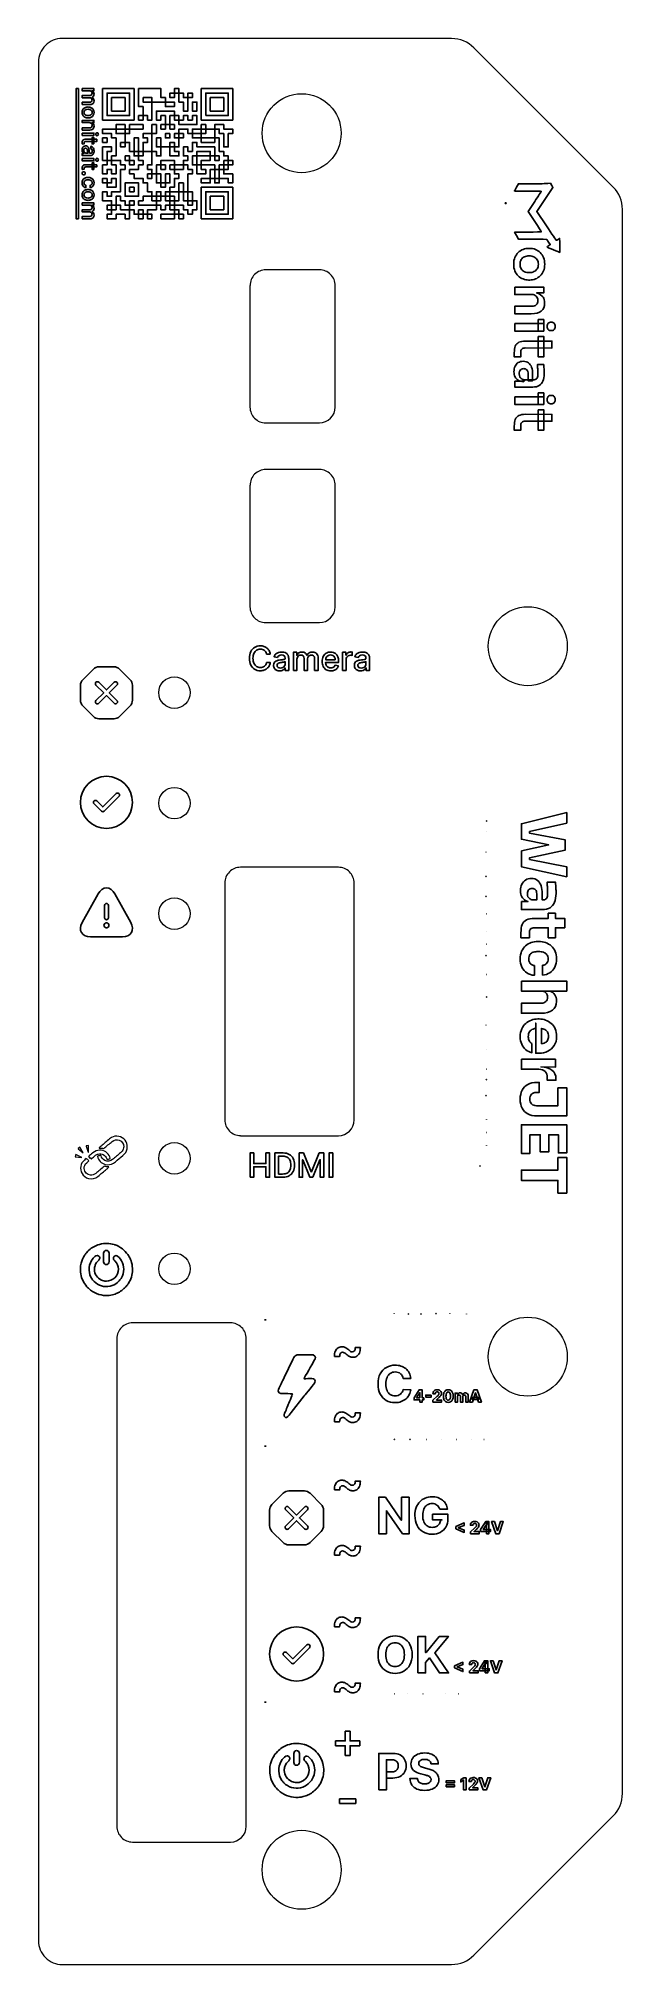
# Model space of a CAD drawing. Header units: millimetres. Extents: x -19 to 19, y -61 to 61.
import ezdxf
from ezdxf.lldxf.tags import DXFTag

# ---------------------------------------------------------------- set-up
doc = ezdxf.new("R2010")
doc.units = ezdxf.units.MM
doc.header["$MEASUREMENT"] = 0
doc.header["$XCLIPFRAME"] = 0
doc.layers.add('Layer 1', color=7, linetype='Continuous')
tags = doc.linetypes.add('New Line1', pattern=[0.2, 0.1, -0.1]).pattern_tags.tags
tags[6:7] = [DXFTag(74, 4), DXFTag(75, 0), DXFTag(340, '0'), DXFTag(46, 1.0), DXFTag(50, 0.0), DXFTag(44, 0.0), DXFTag(45, 0.0)]
tags[4:5] = [DXFTag(74, 4), DXFTag(75, 0), DXFTag(340, '0'), DXFTag(46, 1.0), DXFTag(50, 0.0), DXFTag(44, 0.0), DXFTag(45, 0.0)]
tags = doc.linetypes.add('New Line10', pattern=[0.2, 0.1, -0.1]).pattern_tags.tags
tags[6:7] = [DXFTag(74, 4), DXFTag(75, 0), DXFTag(340, '0'), DXFTag(46, 1.0), DXFTag(50, 0.0), DXFTag(44, 0.0), DXFTag(45, 0.0)]
tags[4:5] = [DXFTag(74, 4), DXFTag(75, 0), DXFTag(340, '0'), DXFTag(46, 1.0), DXFTag(50, 0.0), DXFTag(44, 0.0), DXFTag(45, 0.0)]
tags = doc.linetypes.add('New Line11', pattern=[0.2, 0.1, -0.1]).pattern_tags.tags
tags[6:7] = [DXFTag(74, 4), DXFTag(75, 0), DXFTag(340, '0'), DXFTag(46, 1.0), DXFTag(50, 0.0), DXFTag(44, 0.0), DXFTag(45, 0.0)]
tags[4:5] = [DXFTag(74, 4), DXFTag(75, 0), DXFTag(340, '0'), DXFTag(46, 1.0), DXFTag(50, 0.0), DXFTag(44, 0.0), DXFTag(45, 0.0)]
tags = doc.linetypes.add('New Line12', pattern=[0.2, 0.1, -0.1]).pattern_tags.tags
tags[6:7] = [DXFTag(74, 4), DXFTag(75, 0), DXFTag(340, '0'), DXFTag(46, 1.0), DXFTag(50, 0.0), DXFTag(44, 0.0), DXFTag(45, 0.0)]
tags[4:5] = [DXFTag(74, 4), DXFTag(75, 0), DXFTag(340, '0'), DXFTag(46, 1.0), DXFTag(50, 0.0), DXFTag(44, 0.0), DXFTag(45, 0.0)]
tags = doc.linetypes.add('New Line13', pattern=[0.2, 0.1, -0.1]).pattern_tags.tags
tags[6:7] = [DXFTag(74, 4), DXFTag(75, 0), DXFTag(340, '0'), DXFTag(46, 1.0), DXFTag(50, 0.0), DXFTag(44, 0.0), DXFTag(45, 0.0)]
tags[4:5] = [DXFTag(74, 4), DXFTag(75, 0), DXFTag(340, '0'), DXFTag(46, 1.0), DXFTag(50, 0.0), DXFTag(44, 0.0), DXFTag(45, 0.0)]
tags = doc.linetypes.add('New Line14', pattern=[0.2, 0.1, -0.1]).pattern_tags.tags
tags[6:7] = [DXFTag(74, 4), DXFTag(75, 0), DXFTag(340, '0'), DXFTag(46, 1.0), DXFTag(50, 0.0), DXFTag(44, 0.0), DXFTag(45, 0.0)]
tags[4:5] = [DXFTag(74, 4), DXFTag(75, 0), DXFTag(340, '0'), DXFTag(46, 1.0), DXFTag(50, 0.0), DXFTag(44, 0.0), DXFTag(45, 0.0)]
tags = doc.linetypes.add('New Line15', pattern=[0.2, 0.1, -0.1]).pattern_tags.tags
tags[6:7] = [DXFTag(74, 4), DXFTag(75, 0), DXFTag(340, '0'), DXFTag(46, 1.0), DXFTag(50, 0.0), DXFTag(44, 0.0), DXFTag(45, 0.0)]
tags[4:5] = [DXFTag(74, 4), DXFTag(75, 0), DXFTag(340, '0'), DXFTag(46, 1.0), DXFTag(50, 0.0), DXFTag(44, 0.0), DXFTag(45, 0.0)]
tags = doc.linetypes.add('New Line16', pattern=[0.2, 0.1, -0.1]).pattern_tags.tags
tags[6:7] = [DXFTag(74, 4), DXFTag(75, 0), DXFTag(340, '0'), DXFTag(46, 1.0), DXFTag(50, 0.0), DXFTag(44, 0.0), DXFTag(45, 0.0)]
tags[4:5] = [DXFTag(74, 4), DXFTag(75, 0), DXFTag(340, '0'), DXFTag(46, 1.0), DXFTag(50, 0.0), DXFTag(44, 0.0), DXFTag(45, 0.0)]
tags = doc.linetypes.add('New Line17', pattern=[0.2, 0.1, -0.1]).pattern_tags.tags
tags[6:7] = [DXFTag(74, 4), DXFTag(75, 0), DXFTag(340, '0'), DXFTag(46, 1.0), DXFTag(50, 0.0), DXFTag(44, 0.0), DXFTag(45, 0.0)]
tags[4:5] = [DXFTag(74, 4), DXFTag(75, 0), DXFTag(340, '0'), DXFTag(46, 1.0), DXFTag(50, 0.0), DXFTag(44, 0.0), DXFTag(45, 0.0)]
tags = doc.linetypes.add('New Line18', pattern=[0.2, 0.1, -0.1]).pattern_tags.tags
tags[6:7] = [DXFTag(74, 4), DXFTag(75, 0), DXFTag(340, '0'), DXFTag(46, 1.0), DXFTag(50, 0.0), DXFTag(44, 0.0), DXFTag(45, 0.0)]
tags[4:5] = [DXFTag(74, 4), DXFTag(75, 0), DXFTag(340, '0'), DXFTag(46, 1.0), DXFTag(50, 0.0), DXFTag(44, 0.0), DXFTag(45, 0.0)]
tags = doc.linetypes.add('New Line19', pattern=[0.2, 0.1, -0.1]).pattern_tags.tags
tags[6:7] = [DXFTag(74, 4), DXFTag(75, 0), DXFTag(340, '0'), DXFTag(46, 1.0), DXFTag(50, 0.0), DXFTag(44, 0.0), DXFTag(45, 0.0)]
tags[4:5] = [DXFTag(74, 4), DXFTag(75, 0), DXFTag(340, '0'), DXFTag(46, 1.0), DXFTag(50, 0.0), DXFTag(44, 0.0), DXFTag(45, 0.0)]
tags = doc.linetypes.add('New Line2', pattern=[0.2, 0.1, -0.1]).pattern_tags.tags
tags[6:7] = [DXFTag(74, 4), DXFTag(75, 0), DXFTag(340, '0'), DXFTag(46, 1.0), DXFTag(50, 0.0), DXFTag(44, 0.0), DXFTag(45, 0.0)]
tags[4:5] = [DXFTag(74, 4), DXFTag(75, 0), DXFTag(340, '0'), DXFTag(46, 1.0), DXFTag(50, 0.0), DXFTag(44, 0.0), DXFTag(45, 0.0)]
tags = doc.linetypes.add('New Line20', pattern=[0.2, 0.1, -0.1]).pattern_tags.tags
tags[6:7] = [DXFTag(74, 4), DXFTag(75, 0), DXFTag(340, '0'), DXFTag(46, 1.0), DXFTag(50, 0.0), DXFTag(44, 0.0), DXFTag(45, 0.0)]
tags[4:5] = [DXFTag(74, 4), DXFTag(75, 0), DXFTag(340, '0'), DXFTag(46, 1.0), DXFTag(50, 0.0), DXFTag(44, 0.0), DXFTag(45, 0.0)]
tags = doc.linetypes.add('New Line21', pattern=[0.2, 0.1, -0.1]).pattern_tags.tags
tags[6:7] = [DXFTag(74, 4), DXFTag(75, 0), DXFTag(340, '0'), DXFTag(46, 1.0), DXFTag(50, 0.0), DXFTag(44, 0.0), DXFTag(45, 0.0)]
tags[4:5] = [DXFTag(74, 4), DXFTag(75, 0), DXFTag(340, '0'), DXFTag(46, 1.0), DXFTag(50, 0.0), DXFTag(44, 0.0), DXFTag(45, 0.0)]
tags = doc.linetypes.add('New Line22', pattern=[0.2, 0.1, -0.1]).pattern_tags.tags
tags[6:7] = [DXFTag(74, 4), DXFTag(75, 0), DXFTag(340, '0'), DXFTag(46, 1.0), DXFTag(50, 0.0), DXFTag(44, 0.0), DXFTag(45, 0.0)]
tags[4:5] = [DXFTag(74, 4), DXFTag(75, 0), DXFTag(340, '0'), DXFTag(46, 1.0), DXFTag(50, 0.0), DXFTag(44, 0.0), DXFTag(45, 0.0)]
tags = doc.linetypes.add('New Line23', pattern=[0.2, 0.1, -0.1]).pattern_tags.tags
tags[6:7] = [DXFTag(74, 4), DXFTag(75, 0), DXFTag(340, '0'), DXFTag(46, 1.0), DXFTag(50, 0.0), DXFTag(44, 0.0), DXFTag(45, 0.0)]
tags[4:5] = [DXFTag(74, 4), DXFTag(75, 0), DXFTag(340, '0'), DXFTag(46, 1.0), DXFTag(50, 0.0), DXFTag(44, 0.0), DXFTag(45, 0.0)]
tags = doc.linetypes.add('New Line24', pattern=[0.2, 0.1, -0.1]).pattern_tags.tags
tags[6:7] = [DXFTag(74, 4), DXFTag(75, 0), DXFTag(340, '0'), DXFTag(46, 1.0), DXFTag(50, 0.0), DXFTag(44, 0.0), DXFTag(45, 0.0)]
tags[4:5] = [DXFTag(74, 4), DXFTag(75, 0), DXFTag(340, '0'), DXFTag(46, 1.0), DXFTag(50, 0.0), DXFTag(44, 0.0), DXFTag(45, 0.0)]
tags = doc.linetypes.add('New Line25', pattern=[0.2, 0.1, -0.1]).pattern_tags.tags
tags[6:7] = [DXFTag(74, 4), DXFTag(75, 0), DXFTag(340, '0'), DXFTag(46, 1.0), DXFTag(50, 0.0), DXFTag(44, 0.0), DXFTag(45, 0.0)]
tags[4:5] = [DXFTag(74, 4), DXFTag(75, 0), DXFTag(340, '0'), DXFTag(46, 1.0), DXFTag(50, 0.0), DXFTag(44, 0.0), DXFTag(45, 0.0)]
tags = doc.linetypes.add('New Line26', pattern=[0.2, 0.1, -0.1]).pattern_tags.tags
tags[6:7] = [DXFTag(74, 4), DXFTag(75, 0), DXFTag(340, '0'), DXFTag(46, 1.0), DXFTag(50, 0.0), DXFTag(44, 0.0), DXFTag(45, 0.0)]
tags[4:5] = [DXFTag(74, 4), DXFTag(75, 0), DXFTag(340, '0'), DXFTag(46, 1.0), DXFTag(50, 0.0), DXFTag(44, 0.0), DXFTag(45, 0.0)]
tags = doc.linetypes.add('New Line27', pattern=[0.2, 0.1, -0.1]).pattern_tags.tags
tags[6:7] = [DXFTag(74, 4), DXFTag(75, 0), DXFTag(340, '0'), DXFTag(46, 1.0), DXFTag(50, 0.0), DXFTag(44, 0.0), DXFTag(45, 0.0)]
tags[4:5] = [DXFTag(74, 4), DXFTag(75, 0), DXFTag(340, '0'), DXFTag(46, 1.0), DXFTag(50, 0.0), DXFTag(44, 0.0), DXFTag(45, 0.0)]
tags = doc.linetypes.add('New Line28', pattern=[0.2, 0.1, -0.1]).pattern_tags.tags
tags[6:7] = [DXFTag(74, 4), DXFTag(75, 0), DXFTag(340, '0'), DXFTag(46, 1.0), DXFTag(50, 0.0), DXFTag(44, 0.0), DXFTag(45, 0.0)]
tags[4:5] = [DXFTag(74, 4), DXFTag(75, 0), DXFTag(340, '0'), DXFTag(46, 1.0), DXFTag(50, 0.0), DXFTag(44, 0.0), DXFTag(45, 0.0)]
tags = doc.linetypes.add('New Line29', pattern=[0.2, 0.1, -0.1]).pattern_tags.tags
tags[6:7] = [DXFTag(74, 4), DXFTag(75, 0), DXFTag(340, '0'), DXFTag(46, 1.0), DXFTag(50, 0.0), DXFTag(44, 0.0), DXFTag(45, 0.0)]
tags[4:5] = [DXFTag(74, 4), DXFTag(75, 0), DXFTag(340, '0'), DXFTag(46, 1.0), DXFTag(50, 0.0), DXFTag(44, 0.0), DXFTag(45, 0.0)]
tags = doc.linetypes.add('New Line3', pattern=[0.2, 0.1, -0.1]).pattern_tags.tags
tags[6:7] = [DXFTag(74, 4), DXFTag(75, 0), DXFTag(340, '0'), DXFTag(46, 1.0), DXFTag(50, 0.0), DXFTag(44, 0.0), DXFTag(45, 0.0)]
tags[4:5] = [DXFTag(74, 4), DXFTag(75, 0), DXFTag(340, '0'), DXFTag(46, 1.0), DXFTag(50, 0.0), DXFTag(44, 0.0), DXFTag(45, 0.0)]
tags = doc.linetypes.add('New Line30', pattern=[0.2, 0.1, -0.1]).pattern_tags.tags
tags[6:7] = [DXFTag(74, 4), DXFTag(75, 0), DXFTag(340, '0'), DXFTag(46, 1.0), DXFTag(50, 0.0), DXFTag(44, 0.0), DXFTag(45, 0.0)]
tags[4:5] = [DXFTag(74, 4), DXFTag(75, 0), DXFTag(340, '0'), DXFTag(46, 1.0), DXFTag(50, 0.0), DXFTag(44, 0.0), DXFTag(45, 0.0)]
tags = doc.linetypes.add('New Line31', pattern=[0.2, 0.1, -0.1]).pattern_tags.tags
tags[6:7] = [DXFTag(74, 4), DXFTag(75, 0), DXFTag(340, '0'), DXFTag(46, 1.0), DXFTag(50, 0.0), DXFTag(44, 0.0), DXFTag(45, 0.0)]
tags[4:5] = [DXFTag(74, 4), DXFTag(75, 0), DXFTag(340, '0'), DXFTag(46, 1.0), DXFTag(50, 0.0), DXFTag(44, 0.0), DXFTag(45, 0.0)]
tags = doc.linetypes.add('New Line32', pattern=[0.2, 0.1, -0.1]).pattern_tags.tags
tags[6:7] = [DXFTag(74, 4), DXFTag(75, 0), DXFTag(340, '0'), DXFTag(46, 1.0), DXFTag(50, 0.0), DXFTag(44, 0.0), DXFTag(45, 0.0)]
tags[4:5] = [DXFTag(74, 4), DXFTag(75, 0), DXFTag(340, '0'), DXFTag(46, 1.0), DXFTag(50, 0.0), DXFTag(44, 0.0), DXFTag(45, 0.0)]
tags = doc.linetypes.add('New Line33', pattern=[0.2, 0.1, -0.1]).pattern_tags.tags
tags[6:7] = [DXFTag(74, 4), DXFTag(75, 0), DXFTag(340, '0'), DXFTag(46, 1.0), DXFTag(50, 0.0), DXFTag(44, 0.0), DXFTag(45, 0.0)]
tags[4:5] = [DXFTag(74, 4), DXFTag(75, 0), DXFTag(340, '0'), DXFTag(46, 1.0), DXFTag(50, 0.0), DXFTag(44, 0.0), DXFTag(45, 0.0)]
tags = doc.linetypes.add('New Line34', pattern=[0.2, 0.1, -0.1]).pattern_tags.tags
tags[6:7] = [DXFTag(74, 4), DXFTag(75, 0), DXFTag(340, '0'), DXFTag(46, 1.0), DXFTag(50, 0.0), DXFTag(44, 0.0), DXFTag(45, 0.0)]
tags[4:5] = [DXFTag(74, 4), DXFTag(75, 0), DXFTag(340, '0'), DXFTag(46, 1.0), DXFTag(50, 0.0), DXFTag(44, 0.0), DXFTag(45, 0.0)]
tags = doc.linetypes.add('New Line35', pattern=[0.2, 0.1, -0.1]).pattern_tags.tags
tags[6:7] = [DXFTag(74, 4), DXFTag(75, 0), DXFTag(340, '0'), DXFTag(46, 1.0), DXFTag(50, 0.0), DXFTag(44, 0.0), DXFTag(45, 0.0)]
tags[4:5] = [DXFTag(74, 4), DXFTag(75, 0), DXFTag(340, '0'), DXFTag(46, 1.0), DXFTag(50, 0.0), DXFTag(44, 0.0), DXFTag(45, 0.0)]
tags = doc.linetypes.add('New Line36', pattern=[0.2, 0.1, -0.1]).pattern_tags.tags
tags[6:7] = [DXFTag(74, 4), DXFTag(75, 0), DXFTag(340, '0'), DXFTag(46, 1.0), DXFTag(50, 0.0), DXFTag(44, 0.0), DXFTag(45, 0.0)]
tags[4:5] = [DXFTag(74, 4), DXFTag(75, 0), DXFTag(340, '0'), DXFTag(46, 1.0), DXFTag(50, 0.0), DXFTag(44, 0.0), DXFTag(45, 0.0)]
tags = doc.linetypes.add('New Line37', pattern=[0.2, 0.1, -0.1]).pattern_tags.tags
tags[6:7] = [DXFTag(74, 4), DXFTag(75, 0), DXFTag(340, '0'), DXFTag(46, 1.0), DXFTag(50, 0.0), DXFTag(44, 0.0), DXFTag(45, 0.0)]
tags[4:5] = [DXFTag(74, 4), DXFTag(75, 0), DXFTag(340, '0'), DXFTag(46, 1.0), DXFTag(50, 0.0), DXFTag(44, 0.0), DXFTag(45, 0.0)]
tags = doc.linetypes.add('New Line38', pattern=[0.2, 0.1, -0.1]).pattern_tags.tags
tags[6:7] = [DXFTag(74, 4), DXFTag(75, 0), DXFTag(340, '0'), DXFTag(46, 1.0), DXFTag(50, 0.0), DXFTag(44, 0.0), DXFTag(45, 0.0)]
tags[4:5] = [DXFTag(74, 4), DXFTag(75, 0), DXFTag(340, '0'), DXFTag(46, 1.0), DXFTag(50, 0.0), DXFTag(44, 0.0), DXFTag(45, 0.0)]
tags = doc.linetypes.add('New Line39', pattern=[0.2, 0.1, -0.1]).pattern_tags.tags
tags[6:7] = [DXFTag(74, 4), DXFTag(75, 0), DXFTag(340, '0'), DXFTag(46, 1.0), DXFTag(50, 0.0), DXFTag(44, 0.0), DXFTag(45, 0.0)]
tags[4:5] = [DXFTag(74, 4), DXFTag(75, 0), DXFTag(340, '0'), DXFTag(46, 1.0), DXFTag(50, 0.0), DXFTag(44, 0.0), DXFTag(45, 0.0)]
tags = doc.linetypes.add('New Line4', pattern=[0.2, 0.1, -0.1]).pattern_tags.tags
tags[6:7] = [DXFTag(74, 4), DXFTag(75, 0), DXFTag(340, '0'), DXFTag(46, 1.0), DXFTag(50, 0.0), DXFTag(44, 0.0), DXFTag(45, 0.0)]
tags[4:5] = [DXFTag(74, 4), DXFTag(75, 0), DXFTag(340, '0'), DXFTag(46, 1.0), DXFTag(50, 0.0), DXFTag(44, 0.0), DXFTag(45, 0.0)]
tags = doc.linetypes.add('New Line40', pattern=[0.2, 0.1, -0.1]).pattern_tags.tags
tags[6:7] = [DXFTag(74, 4), DXFTag(75, 0), DXFTag(340, '0'), DXFTag(46, 1.0), DXFTag(50, 0.0), DXFTag(44, 0.0), DXFTag(45, 0.0)]
tags[4:5] = [DXFTag(74, 4), DXFTag(75, 0), DXFTag(340, '0'), DXFTag(46, 1.0), DXFTag(50, 0.0), DXFTag(44, 0.0), DXFTag(45, 0.0)]
tags = doc.linetypes.add('New Line41', pattern=[0.2, 0.1, -0.1]).pattern_tags.tags
tags[6:7] = [DXFTag(74, 4), DXFTag(75, 0), DXFTag(340, '0'), DXFTag(46, 1.0), DXFTag(50, 0.0), DXFTag(44, 0.0), DXFTag(45, 0.0)]
tags[4:5] = [DXFTag(74, 4), DXFTag(75, 0), DXFTag(340, '0'), DXFTag(46, 1.0), DXFTag(50, 0.0), DXFTag(44, 0.0), DXFTag(45, 0.0)]
tags = doc.linetypes.add('New Line42', pattern=[0.2, 0.1, -0.1]).pattern_tags.tags
tags[6:7] = [DXFTag(74, 4), DXFTag(75, 0), DXFTag(340, '0'), DXFTag(46, 1.0), DXFTag(50, 0.0), DXFTag(44, 0.0), DXFTag(45, 0.0)]
tags[4:5] = [DXFTag(74, 4), DXFTag(75, 0), DXFTag(340, '0'), DXFTag(46, 1.0), DXFTag(50, 0.0), DXFTag(44, 0.0), DXFTag(45, 0.0)]
tags = doc.linetypes.add('New Line43', pattern=[0.2, 0.1, -0.1]).pattern_tags.tags
tags[6:7] = [DXFTag(74, 4), DXFTag(75, 0), DXFTag(340, '0'), DXFTag(46, 1.0), DXFTag(50, 0.0), DXFTag(44, 0.0), DXFTag(45, 0.0)]
tags[4:5] = [DXFTag(74, 4), DXFTag(75, 0), DXFTag(340, '0'), DXFTag(46, 1.0), DXFTag(50, 0.0), DXFTag(44, 0.0), DXFTag(45, 0.0)]
tags = doc.linetypes.add('New Line44', pattern=[0.2, 0.1, -0.1]).pattern_tags.tags
tags[6:7] = [DXFTag(74, 4), DXFTag(75, 0), DXFTag(340, '0'), DXFTag(46, 1.0), DXFTag(50, 0.0), DXFTag(44, 0.0), DXFTag(45, 0.0)]
tags[4:5] = [DXFTag(74, 4), DXFTag(75, 0), DXFTag(340, '0'), DXFTag(46, 1.0), DXFTag(50, 0.0), DXFTag(44, 0.0), DXFTag(45, 0.0)]
tags = doc.linetypes.add('New Line45', pattern=[0.2, 0.1, -0.1]).pattern_tags.tags
tags[6:7] = [DXFTag(74, 4), DXFTag(75, 0), DXFTag(340, '0'), DXFTag(46, 1.0), DXFTag(50, 0.0), DXFTag(44, 0.0), DXFTag(45, 0.0)]
tags[4:5] = [DXFTag(74, 4), DXFTag(75, 0), DXFTag(340, '0'), DXFTag(46, 1.0), DXFTag(50, 0.0), DXFTag(44, 0.0), DXFTag(45, 0.0)]
tags = doc.linetypes.add('New Line46', pattern=[0.2, 0.1, -0.1]).pattern_tags.tags
tags[6:7] = [DXFTag(74, 4), DXFTag(75, 0), DXFTag(340, '0'), DXFTag(46, 1.0), DXFTag(50, 0.0), DXFTag(44, 0.0), DXFTag(45, 0.0)]
tags[4:5] = [DXFTag(74, 4), DXFTag(75, 0), DXFTag(340, '0'), DXFTag(46, 1.0), DXFTag(50, 0.0), DXFTag(44, 0.0), DXFTag(45, 0.0)]
tags = doc.linetypes.add('New Line47', pattern=[0.2, 0.1, -0.1]).pattern_tags.tags
tags[6:7] = [DXFTag(74, 4), DXFTag(75, 0), DXFTag(340, '0'), DXFTag(46, 1.0), DXFTag(50, 0.0), DXFTag(44, 0.0), DXFTag(45, 0.0)]
tags[4:5] = [DXFTag(74, 4), DXFTag(75, 0), DXFTag(340, '0'), DXFTag(46, 1.0), DXFTag(50, 0.0), DXFTag(44, 0.0), DXFTag(45, 0.0)]
tags = doc.linetypes.add('New Line48', pattern=[0.2, 0.1, -0.1]).pattern_tags.tags
tags[6:7] = [DXFTag(74, 4), DXFTag(75, 0), DXFTag(340, '0'), DXFTag(46, 1.0), DXFTag(50, 0.0), DXFTag(44, 0.0), DXFTag(45, 0.0)]
tags[4:5] = [DXFTag(74, 4), DXFTag(75, 0), DXFTag(340, '0'), DXFTag(46, 1.0), DXFTag(50, 0.0), DXFTag(44, 0.0), DXFTag(45, 0.0)]
tags = doc.linetypes.add('New Line49', pattern=[0.2, 0.1, -0.1]).pattern_tags.tags
tags[6:7] = [DXFTag(74, 4), DXFTag(75, 0), DXFTag(340, '0'), DXFTag(46, 1.0), DXFTag(50, 0.0), DXFTag(44, 0.0), DXFTag(45, 0.0)]
tags[4:5] = [DXFTag(74, 4), DXFTag(75, 0), DXFTag(340, '0'), DXFTag(46, 1.0), DXFTag(50, 0.0), DXFTag(44, 0.0), DXFTag(45, 0.0)]
tags = doc.linetypes.add('New Line5', pattern=[0.2, 0.1, -0.1]).pattern_tags.tags
tags[6:7] = [DXFTag(74, 4), DXFTag(75, 0), DXFTag(340, '0'), DXFTag(46, 1.0), DXFTag(50, 0.0), DXFTag(44, 0.0), DXFTag(45, 0.0)]
tags[4:5] = [DXFTag(74, 4), DXFTag(75, 0), DXFTag(340, '0'), DXFTag(46, 1.0), DXFTag(50, 0.0), DXFTag(44, 0.0), DXFTag(45, 0.0)]
tags = doc.linetypes.add('New Line50', pattern=[0.2, 0.1, -0.1]).pattern_tags.tags
tags[6:7] = [DXFTag(74, 4), DXFTag(75, 0), DXFTag(340, '0'), DXFTag(46, 1.0), DXFTag(50, 0.0), DXFTag(44, 0.0), DXFTag(45, 0.0)]
tags[4:5] = [DXFTag(74, 4), DXFTag(75, 0), DXFTag(340, '0'), DXFTag(46, 1.0), DXFTag(50, 0.0), DXFTag(44, 0.0), DXFTag(45, 0.0)]
tags = doc.linetypes.add('New Line51', pattern=[0.2, 0.1, -0.1]).pattern_tags.tags
tags[6:7] = [DXFTag(74, 4), DXFTag(75, 0), DXFTag(340, '0'), DXFTag(46, 1.0), DXFTag(50, 0.0), DXFTag(44, 0.0), DXFTag(45, 0.0)]
tags[4:5] = [DXFTag(74, 4), DXFTag(75, 0), DXFTag(340, '0'), DXFTag(46, 1.0), DXFTag(50, 0.0), DXFTag(44, 0.0), DXFTag(45, 0.0)]
tags = doc.linetypes.add('New Line52', pattern=[0.2, 0.1, -0.1]).pattern_tags.tags
tags[6:7] = [DXFTag(74, 4), DXFTag(75, 0), DXFTag(340, '0'), DXFTag(46, 1.0), DXFTag(50, 0.0), DXFTag(44, 0.0), DXFTag(45, 0.0)]
tags[4:5] = [DXFTag(74, 4), DXFTag(75, 0), DXFTag(340, '0'), DXFTag(46, 1.0), DXFTag(50, 0.0), DXFTag(44, 0.0), DXFTag(45, 0.0)]
tags = doc.linetypes.add('New Line53', pattern=[0.2, 0.1, -0.1]).pattern_tags.tags
tags[6:7] = [DXFTag(74, 4), DXFTag(75, 0), DXFTag(340, '0'), DXFTag(46, 1.0), DXFTag(50, 0.0), DXFTag(44, 0.0), DXFTag(45, 0.0)]
tags[4:5] = [DXFTag(74, 4), DXFTag(75, 0), DXFTag(340, '0'), DXFTag(46, 1.0), DXFTag(50, 0.0), DXFTag(44, 0.0), DXFTag(45, 0.0)]
tags = doc.linetypes.add('New Line6', pattern=[0.2, 0.1, -0.1]).pattern_tags.tags
tags[6:7] = [DXFTag(74, 4), DXFTag(75, 0), DXFTag(340, '0'), DXFTag(46, 1.0), DXFTag(50, 0.0), DXFTag(44, 0.0), DXFTag(45, 0.0)]
tags[4:5] = [DXFTag(74, 4), DXFTag(75, 0), DXFTag(340, '0'), DXFTag(46, 1.0), DXFTag(50, 0.0), DXFTag(44, 0.0), DXFTag(45, 0.0)]
tags = doc.linetypes.add('New Line7', pattern=[0.2, 0.1, -0.1]).pattern_tags.tags
tags[6:7] = [DXFTag(74, 4), DXFTag(75, 0), DXFTag(340, '0'), DXFTag(46, 1.0), DXFTag(50, 0.0), DXFTag(44, 0.0), DXFTag(45, 0.0)]
tags[4:5] = [DXFTag(74, 4), DXFTag(75, 0), DXFTag(340, '0'), DXFTag(46, 1.0), DXFTag(50, 0.0), DXFTag(44, 0.0), DXFTag(45, 0.0)]
tags = doc.linetypes.add('New Line8', pattern=[0.2, 0.1, -0.1]).pattern_tags.tags
tags[6:7] = [DXFTag(74, 4), DXFTag(75, 0), DXFTag(340, '0'), DXFTag(46, 1.0), DXFTag(50, 0.0), DXFTag(44, 0.0), DXFTag(45, 0.0)]
tags[4:5] = [DXFTag(74, 4), DXFTag(75, 0), DXFTag(340, '0'), DXFTag(46, 1.0), DXFTag(50, 0.0), DXFTag(44, 0.0), DXFTag(45, 0.0)]
tags = doc.linetypes.add('New Line9', pattern=[0.2, 0.1, -0.1]).pattern_tags.tags
tags[6:7] = [DXFTag(74, 4), DXFTag(75, 0), DXFTag(340, '0'), DXFTag(46, 1.0), DXFTag(50, 0.0), DXFTag(44, 0.0), DXFTag(45, 0.0)]
tags[4:5] = [DXFTag(74, 4), DXFTag(75, 0), DXFTag(340, '0'), DXFTag(46, 1.0), DXFTag(50, 0.0), DXFTag(44, 0.0), DXFTag(45, 0.0)]
picture_1 = doc.add_image_def('image1.png', size_in_pixel=(107, 74))
picture_2 = doc.add_image_def('image2.png', size_in_pixel=(106, 75))
picture_3 = doc.add_image_def('image3.png', size_in_pixel=(64, 70))
picture_4 = doc.add_image_def('image4.png', size_in_pixel=(64, 70))
picture_5 = doc.add_image_def('image5.png', size_in_pixel=(64, 70))
picture_6 = doc.add_image_def('image6.png', size_in_pixel=(53, 68))
picture_7 = doc.add_image_def('image7.png', size_in_pixel=(46, 68))
picture_8 = doc.add_image_def('image8.png', size_in_pixel=(56, 68))
picture_9 = doc.add_image_def('image9.png', size_in_pixel=(57, 68))
picture_10 = doc.add_image_def('image10.png', size_in_pixel=(56, 69))
picture_11 = doc.add_image_def('image11.png', size_in_pixel=(61, 70))
picture_12 = doc.add_image_def('image12.png', size_in_pixel=(53, 68))
picture_13 = doc.add_image_def('image13.png', size_in_pixel=(54, 70))
picture_14 = doc.add_image_def('image14.png', size_in_pixel=(57, 68))
picture_15 = doc.add_image_def('image15.png', size_in_pixel=(46, 68))
picture_16 = doc.add_image_def('image16.png', size_in_pixel=(54, 70))
picture_17 = doc.add_image_def('image17.png', size_in_pixel=(53, 68))
picture_18 = doc.add_image_def('image18.png', size_in_pixel=(46, 68))
picture_19 = doc.add_image_def('image19.png', size_in_pixel=(93, 68))
picture_20 = doc.add_image_def('image20.png', size_in_pixel=(51, 68))
picture_21 = doc.add_image_def('image21.png', size_in_pixel=(77, 63))
picture_22 = doc.add_image_def('image22.png', size_in_pixel=(103, 22))
picture_23 = doc.add_image_def('image23.png', size_in_pixel=(75, 40))
picture_24 = doc.add_image_def('image24.png', size_in_pixel=(80, 79))
picture_25 = doc.add_image_def('image25.png', size_in_pixel=(99, 50))
picture_26 = doc.add_image_def('image26.png', size_in_pixel=(103, 22))
picture_27 = doc.add_image_def('image27.png', size_in_pixel=(77, 63))
picture_28 = doc.add_image_def('image28.png', size_in_pixel=(80, 79))
picture_29 = doc.add_image_def('image29.png', size_in_pixel=(103, 96))
picture_30 = doc.add_image_def('image30.png', size_in_pixel=(103, 21))
picture_31 = doc.add_image_def('image31.png', size_in_pixel=(77, 60))
picture_32 = doc.add_image_def('image32.png', size_in_pixel=(103, 22))
picture_33 = doc.add_image_def('image33.png', size_in_pixel=(75, 40))
picture_34 = doc.add_image_def('image34.png', size_in_pixel=(99, 50))
picture_35 = doc.add_image_def('image35.png', size_in_pixel=(79, 60))
picture_36 = doc.add_image_def('image36.png', size_in_pixel=(77, 61))
picture_37 = doc.add_image_def('image37.png', size_in_pixel=(77, 63))
picture_38 = doc.add_image_def('image38.png', size_in_pixel=(103, 10))
picture_39 = doc.add_image_def('image39.png', size_in_pixel=(292, 177))
picture_40 = doc.add_image_def('image40.png', size_in_pixel=(515, 7))
picture_41 = doc.add_image_def('image41.png', size_in_pixel=(515, 7))
picture_42 = doc.add_image_def('image42.png', size_in_pixel=(515, 7))

msp = doc.modelspace()

# ---------------------------------------------------------------- linework, layer by layer
at = {"layer": 'Layer 1', "linetype": 'New Line52', "lineweight": 5}
msp.add_open_spline([(-17.002, 61.0143), (-17.4007, 61.0143), (-17.7817, 60.8556), (-18.0604, 60.5733), (-18.0604, 60.5733), (-18.3427, 60.2946), (-18.5015, 59.9135), (-18.5015, 59.5148)], degree=3, knots=[0, 0, 0, 0, 0.33333333, 0.33333333, 0.33333333, 0.33333333, 1, 1, 1, 1], dxfattribs=at)
at = {"layer": 'Layer 1', "linetype": 'New Line51', "lineweight": 5}
msp.add_open_spline([(7.674, 61.0143), (7.674, 61.0143), (-17.002, 61.0143), (-17.002, 61.0143)], degree=3, dxfattribs=at)
at = {"layer": 'Layer 1', "linetype": 'New Line50', "lineweight": 5}
msp.add_open_spline([(9.0887, 60.4286), (8.7112, 60.8027), (8.2031, 61.0143), (7.674, 61.0143)], degree=3, dxfattribs=at)
at = {"layer": 'Layer 1', "linetype": 'New Line49', "lineweight": 5}
msp.add_open_spline([(17.9162, 51.5977), (17.9162, 51.5977), (9.0887, 60.4286), (9.0887, 60.4286)], degree=3, dxfattribs=at)
at = {"layer": 'Layer 1', "linetype": 'New Line53', "lineweight": 5}
msp.add_open_spline([(-18.5015, 59.5148), (-18.5015, 59.5148), (-18.5015, -59.4971), (-18.5015, -59.4971)], degree=3, dxfattribs=at)
at = {"layer": 'Layer 1'}
for points, knots in [([(-15.9744, 57.839), (-15.9744, 57.839), (-15.9744, 49.5973), (-15.9744, 49.5973), (-15.9744, 49.5973), (-15.9744, 49.5973), (-16.1188, 49.5973), (-16.1188, 49.5973), (-16.1188, 49.5973), (-16.1188, 49.5973), (-16.1188, 57.839), (-16.1188, 57.839), (-16.1188, 57.839), (-16.1188, 57.839), (-15.9744, 57.839), (-15.9744, 57.839)], [0, 0, 0, 0, 0.2, 0.2, 0.2, 0.2, 0.4, 0.4, 0.4, 0.4, 0.6, 0.6, 0.6, 0.6, 1, 1, 1, 1]), ([(-15.7287, 57.839), (-15.7287, 57.839), (-14.9906, 57.839), (-14.9906, 57.839), (-14.9906, 57.839), (-14.9906, 57.839), (-14.9906, 57.701), (-14.9906, 57.701), (-14.9906, 57.701), (-14.9906, 57.701), (-15.1107, 57.701), (-15.1107, 57.701), (-15.1107, 57.701), (-15.1107, 57.701), (-15.1107, 57.6919), (-15.1107, 57.6919), (-15.1107, 57.6919), (-15.0701, 57.6765), (-15.0384, 57.6513), (-15.0156, 57.6165), (-15.0156, 57.6165), (-14.9925, 57.5815), (-14.981, 57.5397), (-14.981, 57.4911), (-14.981, 57.4911), (-14.981, 57.4417), (-14.9925, 57.4004), (-15.0156, 57.367), (-15.0156, 57.367), (-15.0387, 57.3334), (-15.0704, 57.3085), (-15.1107, 57.2925), (-15.1107, 57.2925), (-15.1107, 57.2925), (-15.1107, 57.2848), (-15.1107, 57.2848), (-15.1107, 57.2848), (-15.0713, 57.2672), (-15.04, 57.2392), (-15.0165, 57.2008), (-15.0165, 57.2008), (-14.9928, 57.1623), (-14.981, 57.1165), (-14.981, 57.0633), (-14.981, 57.0633), (-14.981, 56.9964), (-15.0019, 56.9417), (-15.0439, 56.8994), (-15.0439, 56.8994), (-15.0859, 56.8568), (-15.1492, 56.8355), (-15.2337, 56.8355), (-15.2337, 56.8355), (-15.2337, 56.8355), (-15.7287, 56.8355), (-15.7287, 56.8355), (-15.7287, 56.8355), (-15.7287, 56.8355), (-15.7287, 56.9792), (-15.7287, 56.9792), (-15.7287, 56.9792), (-15.7287, 56.9792), (-15.2472, 56.9792), (-15.2472, 56.9792), (-15.2472, 56.9792), (-15.1973, 56.9792), (-15.161, 56.9928), (-15.1386, 57.0201), (-15.1386, 57.0201), (-15.1162, 57.0473), (-15.1049, 57.0798), (-15.1049, 57.1176), (-15.1049, 57.1176), (-15.1049, 57.1644), (-15.1194, 57.2008), (-15.1482, 57.2267), (-15.1482, 57.2267), (-15.1767, 57.2526), (-15.2135, 57.2657), (-15.2583, 57.2657), (-15.2583, 57.2657), (-15.2583, 57.2657), (-15.7287, 57.2657), (-15.7287, 57.2657), (-15.7287, 57.2657), (-15.7287, 57.2657), (-15.7287, 57.4088), (-15.7287, 57.4088), (-15.7287, 57.4088), (-15.7287, 57.4088), (-15.2381, 57.4088), (-15.2381, 57.4088), (-15.2381, 57.4088), (-15.198, 57.4088), (-15.1659, 57.4213), (-15.1415, 57.4463), (-15.1415, 57.4463), (-15.1171, 57.4713), (-15.1049, 57.5039), (-15.1049, 57.5438), (-15.1049, 57.5438), (-15.1049, 57.5711), (-15.1122, 57.5963), (-15.1266, 57.6193), (-15.1266, 57.6193), (-15.1407, 57.642), (-15.1604, 57.6605), (-15.1857, 57.6746), (-15.1857, 57.6746), (-15.2111, 57.6883), (-15.2403, 57.6952), (-15.2736, 57.6952), (-15.2736, 57.6952), (-15.2736, 57.6952), (-15.7287, 57.6952), (-15.7287, 57.6952), (-15.7287, 57.6952), (-15.7287, 57.6952), (-15.7287, 57.839), (-15.7287, 57.839)], [0, 0, 0, 0, 0.03225806, 0.03225806, 0.03225806, 0.03225806, 0.06451613, 0.06451613, 0.06451613, 0.06451613, 0.09677419, 0.09677419, 0.09677419, 0.09677419, 0.12903226, 0.12903226, 0.12903226, 0.12903226, 0.16129032, 0.16129032, 0.16129032, 0.16129032, 0.19354839, 0.19354839, 0.19354839, 0.19354839, 0.22580645, 0.22580645, 0.22580645, 0.22580645, 0.25806452, 0.25806452, 0.25806452, 0.25806452, 0.29032258, 0.29032258, 0.29032258, 0.29032258, 0.32258065, 0.32258065, 0.32258065, 0.32258065, 0.35483871, 0.35483871, 0.35483871, 0.35483871, 0.38709677, 0.38709677, 0.38709677, 0.38709677, 0.41935484, 0.41935484, 0.41935484, 0.41935484, 0.4516129, 0.4516129, 0.4516129, 0.4516129, 0.48387097, 0.48387097, 0.48387097, 0.48387097, 0.51612903, 0.51612903, 0.51612903, 0.51612903, 0.5483871, 0.5483871, 0.5483871, 0.5483871, 0.58064516, 0.58064516, 0.58064516, 0.58064516, 0.61290323, 0.61290323, 0.61290323, 0.61290323, 0.64516129, 0.64516129, 0.64516129, 0.64516129, 0.67741935, 0.67741935, 0.67741935, 0.67741935, 0.70967742, 0.70967742, 0.70967742, 0.70967742, 0.74193548, 0.74193548, 0.74193548, 0.74193548, 0.77419355, 0.77419355, 0.77419355, 0.77419355, 0.80645161, 0.80645161, 0.80645161, 0.80645161, 0.83870968, 0.83870968, 0.83870968, 0.83870968, 0.87096774, 0.87096774, 0.87096774, 0.87096774, 0.90322581, 0.90322581, 0.90322581, 0.90322581, 0.93548387, 0.93548387, 0.93548387, 0.93548387, 1, 1, 1, 1]), ([(-14.1527, 55.8497), (-14.1527, 55.8497), (-14.437, 55.8497), (-14.437, 55.8497), (-14.437, 55.8497), (-14.437, 55.8497), (-14.437, 56.1337), (-14.437, 56.1337), (-14.437, 56.1337), (-14.437, 56.1337), (-14.437, 56.418), (-14.437, 56.418), (-14.437, 56.418), (-14.437, 56.418), (-14.437, 56.7022), (-14.437, 56.7022), (-14.437, 56.7022), (-14.437, 56.7022), (-14.437, 56.9863), (-14.437, 56.9863), (-14.437, 56.9863), (-14.437, 56.9863), (-14.437, 57.2705), (-14.437, 57.2705), (-14.437, 57.2705), (-14.437, 57.2705), (-14.437, 57.5548), (-14.437, 57.5548), (-14.437, 57.5548), (-14.437, 57.5548), (-14.437, 57.839), (-14.437, 57.839), (-14.437, 57.839), (-14.437, 57.839), (-14.1527, 57.839), (-14.1527, 57.839), (-14.1527, 57.839), (-14.1527, 57.839), (-13.8687, 57.839), (-13.8687, 57.839), (-13.8687, 57.839), (-13.8687, 57.839), (-13.5844, 57.839), (-13.5844, 57.839), (-13.5844, 57.839), (-13.5844, 57.839), (-13.3002, 57.839), (-13.3002, 57.839), (-13.3002, 57.839), (-13.3002, 57.839), (-13.0159, 57.839), (-13.0159, 57.839), (-13.0159, 57.839), (-13.0159, 57.839), (-12.7319, 57.839), (-12.7319, 57.839), (-12.7319, 57.839), (-12.7319, 57.839), (-12.4476, 57.839), (-12.4476, 57.839), (-12.4476, 57.839), (-12.4476, 57.839), (-12.4476, 57.5548), (-12.4476, 57.5548), (-12.4476, 57.5548), (-12.4476, 57.5548), (-12.4476, 57.2705), (-12.4476, 57.2705), (-12.4476, 57.2705), (-12.4476, 57.2705), (-12.4476, 56.9863), (-12.4476, 56.9863), (-12.4476, 56.9863), (-12.4476, 56.9863), (-12.4476, 56.7022), (-12.4476, 56.7022), (-12.4476, 56.7022), (-12.4476, 56.7022), (-12.4476, 56.418), (-12.4476, 56.418), (-12.4476, 56.418), (-12.4476, 56.418), (-12.4476, 56.1337), (-12.4476, 56.1337), (-12.4476, 56.1337), (-12.4476, 56.1337), (-12.4476, 55.8497), (-12.4476, 55.8497), (-12.4476, 55.8497), (-12.4476, 55.8497), (-12.7319, 55.8497), (-12.7319, 55.8497), (-12.7319, 55.8497), (-12.7319, 55.8497), (-13.0159, 55.8497), (-13.0159, 55.8497), (-13.0159, 55.8497), (-13.0159, 55.8497), (-13.3002, 55.8497), (-13.3002, 55.8497), (-13.3002, 55.8497), (-13.3002, 55.8497), (-13.5844, 55.8497), (-13.5844, 55.8497), (-13.5844, 55.8497), (-13.5844, 55.8497), (-13.8687, 55.8497), (-13.8687, 55.8497), (-13.8687, 55.8497), (-13.8687, 55.8497), (-14.1527, 55.8497), (-14.1527, 55.8497)], [0, 0, 0, 0, 0.03448276, 0.03448276, 0.03448276, 0.03448276, 0.06896552, 0.06896552, 0.06896552, 0.06896552, 0.10344828, 0.10344828, 0.10344828, 0.10344828, 0.13793103, 0.13793103, 0.13793103, 0.13793103, 0.17241379, 0.17241379, 0.17241379, 0.17241379, 0.20689655, 0.20689655, 0.20689655, 0.20689655, 0.24137931, 0.24137931, 0.24137931, 0.24137931, 0.27586207, 0.27586207, 0.27586207, 0.27586207, 0.31034483, 0.31034483, 0.31034483, 0.31034483, 0.34482759, 0.34482759, 0.34482759, 0.34482759, 0.37931034, 0.37931034, 0.37931034, 0.37931034, 0.4137931, 0.4137931, 0.4137931, 0.4137931, 0.44827586, 0.44827586, 0.44827586, 0.44827586, 0.48275862, 0.48275862, 0.48275862, 0.48275862, 0.51724138, 0.51724138, 0.51724138, 0.51724138, 0.55172414, 0.55172414, 0.55172414, 0.55172414, 0.5862069, 0.5862069, 0.5862069, 0.5862069, 0.62068966, 0.62068966, 0.62068966, 0.62068966, 0.65517241, 0.65517241, 0.65517241, 0.65517241, 0.68965517, 0.68965517, 0.68965517, 0.68965517, 0.72413793, 0.72413793, 0.72413793, 0.72413793, 0.75862069, 0.75862069, 0.75862069, 0.75862069, 0.79310345, 0.79310345, 0.79310345, 0.79310345, 0.82758621, 0.82758621, 0.82758621, 0.82758621, 0.86206897, 0.86206897, 0.86206897, 0.86206897, 0.89655172, 0.89655172, 0.89655172, 0.89655172, 0.93103448, 0.93103448, 0.93103448, 0.93103448, 1, 1, 1, 1]), ([(-14.1527, 56.418), (-14.1527, 56.418), (-14.1527, 56.1337), (-14.1527, 56.1337), (-14.1527, 56.1337), (-14.1527, 56.1337), (-13.8687, 56.1337), (-13.8687, 56.1337), (-13.8687, 56.1337), (-13.8687, 56.1337), (-13.5844, 56.1337), (-13.5844, 56.1337), (-13.5844, 56.1337), (-13.5844, 56.1337), (-13.3002, 56.1337), (-13.3002, 56.1337), (-13.3002, 56.1337), (-13.3002, 56.1337), (-13.0159, 56.1337), (-13.0159, 56.1337), (-13.0159, 56.1337), (-13.0159, 56.1337), (-12.7319, 56.1337), (-12.7319, 56.1337), (-12.7319, 56.1337), (-12.7319, 56.1337), (-12.7319, 56.418), (-12.7319, 56.418), (-12.7319, 56.418), (-12.7319, 56.418), (-12.7319, 56.7022), (-12.7319, 56.7022), (-12.7319, 56.7022), (-12.7319, 56.7022), (-12.7319, 56.9863), (-12.7319, 56.9863), (-12.7319, 56.9863), (-12.7319, 56.9863), (-12.7319, 57.2705), (-12.7319, 57.2705), (-12.7319, 57.2705), (-12.7319, 57.2705), (-12.7319, 57.5548), (-12.7319, 57.5548), (-12.7319, 57.5548), (-12.7319, 57.5548), (-13.0159, 57.5548), (-13.0159, 57.5548), (-13.0159, 57.5548), (-13.0159, 57.5548), (-13.3002, 57.5548), (-13.3002, 57.5548), (-13.3002, 57.5548), (-13.3002, 57.5548), (-13.5844, 57.5548), (-13.5844, 57.5548), (-13.5844, 57.5548), (-13.5844, 57.5548), (-13.8687, 57.5548), (-13.8687, 57.5548), (-13.8687, 57.5548), (-13.8687, 57.5548), (-14.1527, 57.5548), (-14.1527, 57.5548), (-14.1527, 57.5548), (-14.1527, 57.5548), (-14.1527, 57.2705), (-14.1527, 57.2705), (-14.1527, 57.2705), (-14.1527, 57.2705), (-14.1527, 56.9863), (-14.1527, 56.9863), (-14.1527, 56.9863), (-14.1527, 56.9863), (-14.1527, 56.7022), (-14.1527, 56.7022), (-14.1527, 56.7022), (-14.1527, 56.7022), (-14.1527, 56.418), (-14.1527, 56.418)], [0, 0, 0, 0, 0.04761905, 0.04761905, 0.04761905, 0.04761905, 0.0952381, 0.0952381, 0.0952381, 0.0952381, 0.14285714, 0.14285714, 0.14285714, 0.14285714, 0.19047619, 0.19047619, 0.19047619, 0.19047619, 0.23809524, 0.23809524, 0.23809524, 0.23809524, 0.28571429, 0.28571429, 0.28571429, 0.28571429, 0.33333333, 0.33333333, 0.33333333, 0.33333333, 0.38095238, 0.38095238, 0.38095238, 0.38095238, 0.42857143, 0.42857143, 0.42857143, 0.42857143, 0.47619048, 0.47619048, 0.47619048, 0.47619048, 0.52380952, 0.52380952, 0.52380952, 0.52380952, 0.57142857, 0.57142857, 0.57142857, 0.57142857, 0.61904762, 0.61904762, 0.61904762, 0.61904762, 0.66666667, 0.66666667, 0.66666667, 0.66666667, 0.71428571, 0.71428571, 0.71428571, 0.71428571, 0.76190476, 0.76190476, 0.76190476, 0.76190476, 0.80952381, 0.80952381, 0.80952381, 0.80952381, 0.85714286, 0.85714286, 0.85714286, 0.85714286, 0.9047619, 0.9047619, 0.9047619, 0.9047619, 1, 1, 1, 1]), ([(-11.8793, 56.1337), (-11.8793, 56.1337), (-11.8793, 55.8497), (-11.8793, 55.8497), (-11.8793, 55.8497), (-11.8793, 55.8497), (-12.1634, 55.8497), (-12.1634, 55.8497), (-12.1634, 55.8497), (-12.1634, 55.8497), (-12.1634, 56.1337), (-12.1634, 56.1337), (-12.1634, 56.1337), (-12.1634, 56.1337), (-11.8793, 56.1337), (-11.8793, 56.1337), (-11.8793, 56.1337), (-11.8793, 56.1337), (-11.8793, 56.418), (-11.8793, 56.418), (-11.8793, 56.418), (-11.8793, 56.418), (-11.8793, 56.7022), (-11.8793, 56.7022), (-11.8793, 56.7022), (-11.8793, 56.7022), (-12.1634, 56.7022), (-12.1634, 56.7022), (-12.1634, 56.7022), (-12.1634, 56.7022), (-12.1634, 56.9863), (-12.1634, 56.9863), (-12.1634, 56.9863), (-12.1634, 56.9863), (-12.1634, 57.2705), (-12.1634, 57.2705), (-12.1634, 57.2705), (-12.1634, 57.2705), (-12.1634, 57.5548), (-12.1634, 57.5548), (-12.1634, 57.5548), (-12.1634, 57.5548), (-12.1634, 57.839), (-12.1634, 57.839), (-12.1634, 57.839), (-12.1634, 57.839), (-11.8793, 57.839), (-11.8793, 57.839), (-11.8793, 57.839), (-11.8793, 57.839), (-11.595, 57.839), (-11.595, 57.839), (-11.595, 57.839), (-11.595, 57.839), (-11.3108, 57.839), (-11.3108, 57.839), (-11.3108, 57.839), (-11.3108, 57.839), (-11.0267, 57.839), (-11.0267, 57.839), (-11.0267, 57.839), (-11.0267, 57.839), (-10.7425, 57.839), (-10.7425, 57.839), (-10.7425, 57.839), (-10.7425, 57.839), (-10.7425, 57.5548), (-10.7425, 57.5548), (-10.7425, 57.5548), (-10.7425, 57.5548), (-10.7425, 57.2705), (-10.7425, 57.2705), (-10.7425, 57.2705), (-10.7425, 57.2705), (-10.4582, 57.2705), (-10.4582, 57.2705), (-10.4582, 57.2705), (-10.4582, 57.2705), (-10.4582, 56.9863), (-10.4582, 56.9863), (-10.4582, 56.9863), (-10.4582, 56.9863), (-10.174, 56.9863), (-10.174, 56.9863), (-10.174, 56.9863), (-10.174, 56.9863), (-9.8899, 56.9863), (-9.8899, 56.9863), (-9.8899, 56.9863), (-9.8899, 56.9863), (-9.8899, 56.7022), (-9.8899, 56.7022), (-9.8899, 56.7022), (-9.8899, 56.7022), (-10.174, 56.7022), (-10.174, 56.7022), (-10.174, 56.7022), (-10.174, 56.7022), (-10.4582, 56.7022), (-10.4582, 56.7022), (-10.4582, 56.7022), (-10.4582, 56.7022), (-10.4582, 56.9863), (-10.4582, 56.9863), (-10.4582, 56.9863), (-10.4582, 56.9863), (-10.7425, 56.9863), (-10.7425, 56.9863), (-10.7425, 56.9863), (-10.7425, 56.9863), (-11.0267, 56.9863), (-11.0267, 56.9863), (-11.0267, 56.9863), (-11.0267, 56.9863), (-11.3108, 56.9863), (-11.3108, 56.9863), (-11.3108, 56.9863), (-11.3108, 56.9863), (-11.3108, 56.7022), (-11.3108, 56.7022), (-11.3108, 56.7022), (-11.3108, 56.7022), (-11.3108, 56.418), (-11.3108, 56.418), (-11.3108, 56.418), (-11.3108, 56.418), (-11.3108, 56.1337), (-11.3108, 56.1337), (-11.3108, 56.1337), (-11.3108, 56.1337), (-11.3108, 55.8497), (-11.3108, 55.8497), (-11.3108, 55.8497), (-11.3108, 55.8497), (-11.595, 55.8497), (-11.595, 55.8497), (-11.595, 55.8497), (-11.595, 55.8497), (-11.595, 56.1337), (-11.595, 56.1337), (-11.595, 56.1337), (-11.595, 56.1337), (-11.8793, 56.1337), (-11.8793, 56.1337)], [0, 0, 0, 0, 0.02702703, 0.02702703, 0.02702703, 0.02702703, 0.05405405, 0.05405405, 0.05405405, 0.05405405, 0.08108108, 0.08108108, 0.08108108, 0.08108108, 0.10810811, 0.10810811, 0.10810811, 0.10810811, 0.13513514, 0.13513514, 0.13513514, 0.13513514, 0.16216216, 0.16216216, 0.16216216, 0.16216216, 0.18918919, 0.18918919, 0.18918919, 0.18918919, 0.21621622, 0.21621622, 0.21621622, 0.21621622, 0.24324324, 0.24324324, 0.24324324, 0.24324324, 0.27027027, 0.27027027, 0.27027027, 0.27027027, 0.2972973, 0.2972973, 0.2972973, 0.2972973, 0.32432432, 0.32432432, 0.32432432, 0.32432432, 0.35135135, 0.35135135, 0.35135135, 0.35135135, 0.37837838, 0.37837838, 0.37837838, 0.37837838, 0.40540541, 0.40540541, 0.40540541, 0.40540541, 0.43243243, 0.43243243, 0.43243243, 0.43243243, 0.45945946, 0.45945946, 0.45945946, 0.45945946, 0.48648649, 0.48648649, 0.48648649, 0.48648649, 0.51351351, 0.51351351, 0.51351351, 0.51351351, 0.54054054, 0.54054054, 0.54054054, 0.54054054, 0.56756757, 0.56756757, 0.56756757, 0.56756757, 0.59459459, 0.59459459, 0.59459459, 0.59459459, 0.62162162, 0.62162162, 0.62162162, 0.62162162, 0.64864865, 0.64864865, 0.64864865, 0.64864865, 0.67567568, 0.67567568, 0.67567568, 0.67567568, 0.7027027, 0.7027027, 0.7027027, 0.7027027, 0.72972973, 0.72972973, 0.72972973, 0.72972973, 0.75675676, 0.75675676, 0.75675676, 0.75675676, 0.78378378, 0.78378378, 0.78378378, 0.78378378, 0.81081081, 0.81081081, 0.81081081, 0.81081081, 0.83783784, 0.83783784, 0.83783784, 0.83783784, 0.86486486, 0.86486486, 0.86486486, 0.86486486, 0.89189189, 0.89189189, 0.89189189, 0.89189189, 0.91891892, 0.91891892, 0.91891892, 0.91891892, 0.94594595, 0.94594595, 0.94594595, 0.94594595, 1, 1, 1, 1]), ([(-9.8899, 57.5548), (-9.8899, 57.5548), (-9.8899, 57.2705), (-9.8899, 57.2705), (-9.8899, 57.2705), (-9.8899, 57.2705), (-10.174, 57.2705), (-10.174, 57.2705), (-10.174, 57.2705), (-10.174, 57.2705), (-10.174, 57.5548), (-10.174, 57.5548), (-10.174, 57.5548), (-10.174, 57.5548), (-9.8899, 57.5548), (-9.8899, 57.5548), (-9.8899, 57.5548), (-9.8899, 57.5548), (-9.8899, 57.839), (-9.8899, 57.839), (-9.8899, 57.839), (-9.8899, 57.839), (-9.6056, 57.839), (-9.6056, 57.839), (-9.6056, 57.839), (-9.6056, 57.839), (-9.6056, 57.5548), (-9.6056, 57.5548), (-9.6056, 57.5548), (-9.6056, 57.5548), (-9.3214, 57.5548), (-9.3214, 57.5548), (-9.3214, 57.5548), (-9.3214, 57.5548), (-9.3214, 57.2705), (-9.3214, 57.2705), (-9.3214, 57.2705), (-9.3214, 57.2705), (-9.0374, 57.2705), (-9.0374, 57.2705), (-9.0374, 57.2705), (-9.0374, 57.2705), (-9.0374, 57.5548), (-9.0374, 57.5548), (-9.0374, 57.5548), (-9.0374, 57.5548), (-8.7531, 57.5548), (-8.7531, 57.5548), (-8.7531, 57.5548), (-8.7531, 57.5548), (-8.7531, 57.2705), (-8.7531, 57.2705), (-8.7531, 57.2705), (-8.7531, 57.2705), (-9.0374, 57.2705), (-9.0374, 57.2705), (-9.0374, 57.2705), (-9.0374, 57.2705), (-9.0374, 56.9863), (-9.0374, 56.9863), (-9.0374, 56.9863), (-9.0374, 56.9863), (-9.0374, 56.7022), (-9.0374, 56.7022), (-9.0374, 56.7022), (-9.0374, 56.7022), (-9.0374, 56.418), (-9.0374, 56.418), (-9.0374, 56.418), (-9.0374, 56.418), (-9.3214, 56.418), (-9.3214, 56.418), (-9.3214, 56.418), (-9.3214, 56.418), (-9.3214, 56.7022), (-9.3214, 56.7022), (-9.3214, 56.7022), (-9.3214, 56.7022), (-9.3214, 56.9863), (-9.3214, 56.9863), (-9.3214, 56.9863), (-9.3214, 56.9863), (-9.6056, 56.9863), (-9.6056, 56.9863), (-9.6056, 56.9863), (-9.6056, 56.9863), (-9.6056, 57.2705), (-9.6056, 57.2705), (-9.6056, 57.2705), (-9.6056, 57.2705), (-9.6056, 57.5548), (-9.6056, 57.5548), (-9.6056, 57.5548), (-9.6056, 57.5548), (-9.8899, 57.5548), (-9.8899, 57.5548)], [0, 0, 0, 0, 0.04, 0.04, 0.04, 0.04, 0.08, 0.08, 0.08, 0.08, 0.12, 0.12, 0.12, 0.12, 0.16, 0.16, 0.16, 0.16, 0.2, 0.2, 0.2, 0.2, 0.24, 0.24, 0.24, 0.24, 0.28, 0.28, 0.28, 0.28, 0.32, 0.32, 0.32, 0.32, 0.36, 0.36, 0.36, 0.36, 0.4, 0.4, 0.4, 0.4, 0.44, 0.44, 0.44, 0.44, 0.48, 0.48, 0.48, 0.48, 0.52, 0.52, 0.52, 0.52, 0.56, 0.56, 0.56, 0.56, 0.6, 0.6, 0.6, 0.6, 0.64, 0.64, 0.64, 0.64, 0.68, 0.68, 0.68, 0.68, 0.72, 0.72, 0.72, 0.72, 0.76, 0.76, 0.76, 0.76, 0.8, 0.8, 0.8, 0.8, 0.84, 0.84, 0.84, 0.84, 0.88, 0.88, 0.88, 0.88, 0.92, 0.92, 0.92, 0.92, 1, 1, 1, 1]), ([(-6.1952, 57.839), (-6.1952, 57.839), (-6.1952, 57.5548), (-6.1952, 57.5548), (-6.1952, 57.5548), (-6.1952, 57.5548), (-6.1952, 57.2705), (-6.1952, 57.2705), (-6.1952, 57.2705), (-6.1952, 57.2705), (-6.1952, 56.9863), (-6.1952, 56.9863), (-6.1952, 56.9863), (-6.1952, 56.9863), (-6.1952, 56.7022), (-6.1952, 56.7022), (-6.1952, 56.7022), (-6.1952, 56.7022), (-6.1952, 56.418), (-6.1952, 56.418), (-6.1952, 56.418), (-6.1952, 56.418), (-6.1952, 56.1337), (-6.1952, 56.1337), (-6.1952, 56.1337), (-6.1952, 56.1337), (-6.1952, 55.8497), (-6.1952, 55.8497), (-6.1952, 55.8497), (-6.1952, 55.8497), (-6.4795, 55.8497), (-6.4795, 55.8497), (-6.4795, 55.8497), (-6.4795, 55.8497), (-6.7637, 55.8497), (-6.7637, 55.8497), (-6.7637, 55.8497), (-6.7637, 55.8497), (-7.0479, 55.8497), (-7.0479, 55.8497), (-7.0479, 55.8497), (-7.0479, 55.8497), (-7.332, 55.8497), (-7.332, 55.8497), (-7.332, 55.8497), (-7.332, 55.8497), (-7.6163, 55.8497), (-7.6163, 55.8497), (-7.6163, 55.8497), (-7.6163, 55.8497), (-7.9006, 55.8497), (-7.9006, 55.8497), (-7.9006, 55.8497), (-7.9006, 55.8497), (-8.1846, 55.8497), (-8.1846, 55.8497), (-8.1846, 55.8497), (-8.1846, 55.8497), (-8.1846, 56.1337), (-8.1846, 56.1337), (-8.1846, 56.1337), (-8.1846, 56.1337), (-8.1846, 56.418), (-8.1846, 56.418), (-8.1846, 56.418), (-8.1846, 56.418), (-8.1846, 56.7022), (-8.1846, 56.7022), (-8.1846, 56.7022), (-8.1846, 56.7022), (-8.1846, 56.9863), (-8.1846, 56.9863), (-8.1846, 56.9863), (-8.1846, 56.9863), (-8.1846, 57.2705), (-8.1846, 57.2705), (-8.1846, 57.2705), (-8.1846, 57.2705), (-8.1846, 57.5548), (-8.1846, 57.5548), (-8.1846, 57.5548), (-8.1846, 57.5548), (-8.1846, 57.839), (-8.1846, 57.839), (-8.1846, 57.839), (-8.1846, 57.839), (-7.9006, 57.839), (-7.9006, 57.839), (-7.9006, 57.839), (-7.9006, 57.839), (-7.6163, 57.839), (-7.6163, 57.839), (-7.6163, 57.839), (-7.6163, 57.839), (-7.332, 57.839), (-7.332, 57.839), (-7.332, 57.839), (-7.332, 57.839), (-7.0479, 57.839), (-7.0479, 57.839), (-7.0479, 57.839), (-7.0479, 57.839), (-6.7637, 57.839), (-6.7637, 57.839), (-6.7637, 57.839), (-6.7637, 57.839), (-6.4795, 57.839), (-6.4795, 57.839), (-6.4795, 57.839), (-6.4795, 57.839), (-6.1952, 57.839), (-6.1952, 57.839)], [0, 0, 0, 0, 0.03448276, 0.03448276, 0.03448276, 0.03448276, 0.06896552, 0.06896552, 0.06896552, 0.06896552, 0.10344828, 0.10344828, 0.10344828, 0.10344828, 0.13793103, 0.13793103, 0.13793103, 0.13793103, 0.17241379, 0.17241379, 0.17241379, 0.17241379, 0.20689655, 0.20689655, 0.20689655, 0.20689655, 0.24137931, 0.24137931, 0.24137931, 0.24137931, 0.27586207, 0.27586207, 0.27586207, 0.27586207, 0.31034483, 0.31034483, 0.31034483, 0.31034483, 0.34482759, 0.34482759, 0.34482759, 0.34482759, 0.37931034, 0.37931034, 0.37931034, 0.37931034, 0.4137931, 0.4137931, 0.4137931, 0.4137931, 0.44827586, 0.44827586, 0.44827586, 0.44827586, 0.48275862, 0.48275862, 0.48275862, 0.48275862, 0.51724138, 0.51724138, 0.51724138, 0.51724138, 0.55172414, 0.55172414, 0.55172414, 0.55172414, 0.5862069, 0.5862069, 0.5862069, 0.5862069, 0.62068966, 0.62068966, 0.62068966, 0.62068966, 0.65517241, 0.65517241, 0.65517241, 0.65517241, 0.68965517, 0.68965517, 0.68965517, 0.68965517, 0.72413793, 0.72413793, 0.72413793, 0.72413793, 0.75862069, 0.75862069, 0.75862069, 0.75862069, 0.79310345, 0.79310345, 0.79310345, 0.79310345, 0.82758621, 0.82758621, 0.82758621, 0.82758621, 0.86206897, 0.86206897, 0.86206897, 0.86206897, 0.89655172, 0.89655172, 0.89655172, 0.89655172, 0.93103448, 0.93103448, 0.93103448, 0.93103448, 1, 1, 1, 1]), ([(-7.9006, 56.1337), (-7.9006, 56.1337), (-7.6163, 56.1337), (-7.6163, 56.1337), (-7.6163, 56.1337), (-7.6163, 56.1337), (-7.332, 56.1337), (-7.332, 56.1337), (-7.332, 56.1337), (-7.332, 56.1337), (-7.0479, 56.1337), (-7.0479, 56.1337), (-7.0479, 56.1337), (-7.0479, 56.1337), (-6.7637, 56.1337), (-6.7637, 56.1337), (-6.7637, 56.1337), (-6.7637, 56.1337), (-6.4795, 56.1337), (-6.4795, 56.1337), (-6.4795, 56.1337), (-6.4795, 56.1337), (-6.4795, 56.418), (-6.4795, 56.418), (-6.4795, 56.418), (-6.4795, 56.418), (-6.4795, 56.7022), (-6.4795, 56.7022), (-6.4795, 56.7022), (-6.4795, 56.7022), (-6.4795, 56.9863), (-6.4795, 56.9863), (-6.4795, 56.9863), (-6.4795, 56.9863), (-6.4795, 57.2705), (-6.4795, 57.2705), (-6.4795, 57.2705), (-6.4795, 57.2705), (-6.4795, 57.5548), (-6.4795, 57.5548), (-6.4795, 57.5548), (-6.4795, 57.5548), (-6.7637, 57.5548), (-6.7637, 57.5548), (-6.7637, 57.5548), (-6.7637, 57.5548), (-7.0479, 57.5548), (-7.0479, 57.5548), (-7.0479, 57.5548), (-7.0479, 57.5548), (-7.332, 57.5548), (-7.332, 57.5548), (-7.332, 57.5548), (-7.332, 57.5548), (-7.6163, 57.5548), (-7.6163, 57.5548), (-7.6163, 57.5548), (-7.6163, 57.5548), (-7.9006, 57.5548), (-7.9006, 57.5548), (-7.9006, 57.5548), (-7.9006, 57.5548), (-7.9006, 57.2705), (-7.9006, 57.2705), (-7.9006, 57.2705), (-7.9006, 57.2705), (-7.9006, 56.9863), (-7.9006, 56.9863), (-7.9006, 56.9863), (-7.9006, 56.9863), (-7.9006, 56.7022), (-7.9006, 56.7022), (-7.9006, 56.7022), (-7.9006, 56.7022), (-7.9006, 56.418), (-7.9006, 56.418), (-7.9006, 56.418), (-7.9006, 56.418), (-7.9006, 56.1337), (-7.9006, 56.1337)], [0, 0, 0, 0, 0.04761905, 0.04761905, 0.04761905, 0.04761905, 0.0952381, 0.0952381, 0.0952381, 0.0952381, 0.14285714, 0.14285714, 0.14285714, 0.14285714, 0.19047619, 0.19047619, 0.19047619, 0.19047619, 0.23809524, 0.23809524, 0.23809524, 0.23809524, 0.28571429, 0.28571429, 0.28571429, 0.28571429, 0.33333333, 0.33333333, 0.33333333, 0.33333333, 0.38095238, 0.38095238, 0.38095238, 0.38095238, 0.42857143, 0.42857143, 0.42857143, 0.42857143, 0.47619048, 0.47619048, 0.47619048, 0.47619048, 0.52380952, 0.52380952, 0.52380952, 0.52380952, 0.57142857, 0.57142857, 0.57142857, 0.57142857, 0.61904762, 0.61904762, 0.61904762, 0.61904762, 0.66666667, 0.66666667, 0.66666667, 0.66666667, 0.71428571, 0.71428571, 0.71428571, 0.71428571, 0.76190476, 0.76190476, 0.76190476, 0.76190476, 0.80952381, 0.80952381, 0.80952381, 0.80952381, 0.85714286, 0.85714286, 0.85714286, 0.85714286, 0.9047619, 0.9047619, 0.9047619, 0.9047619, 1, 1, 1, 1]), ([(-15.7436, 56.332), (-15.7436, 56.4012), (-15.7278, 56.4616), (-15.696, 56.5132), (-15.696, 56.5132), (-15.6643, 56.5647), (-15.62, 56.6048), (-15.563, 56.6334), (-15.563, 56.6334), (-15.5059, 56.6618), (-15.4393, 56.6761), (-15.3631, 56.6761), (-15.3631, 56.6761), (-15.2865, 56.6761), (-15.2195, 56.6618), (-15.1621, 56.6334), (-15.1621, 56.6334), (-15.1048, 56.6048), (-15.0603, 56.5647), (-15.0285, 56.5132), (-15.0285, 56.5132), (-14.9968, 56.4616), (-14.981, 56.4012), (-14.981, 56.332), (-14.981, 56.332), (-14.981, 56.2628), (-14.9968, 56.2024), (-15.0285, 56.1509), (-15.0285, 56.1509), (-15.0603, 56.0992), (-15.1048, 56.0592), (-15.1621, 56.0307), (-15.1621, 56.0307), (-15.2195, 56.0022), (-15.2865, 55.988), (-15.3631, 55.988), (-15.3631, 55.988), (-15.4393, 55.988), (-15.5059, 56.0022), (-15.563, 56.0307), (-15.563, 56.0307), (-15.62, 56.0592), (-15.6643, 56.0992), (-15.696, 56.1509), (-15.696, 56.1509), (-15.7278, 56.2024), (-15.7436, 56.2628), (-15.7436, 56.332)], [0, 0, 0, 0, 0.07692308, 0.07692308, 0.07692308, 0.07692308, 0.15384615, 0.15384615, 0.15384615, 0.15384615, 0.23076923, 0.23076923, 0.23076923, 0.23076923, 0.30769231, 0.30769231, 0.30769231, 0.30769231, 0.38461538, 0.38461538, 0.38461538, 0.38461538, 0.46153846, 0.46153846, 0.46153846, 0.46153846, 0.53846154, 0.53846154, 0.53846154, 0.53846154, 0.61538462, 0.61538462, 0.61538462, 0.61538462, 0.69230769, 0.69230769, 0.69230769, 0.69230769, 0.76923077, 0.76923077, 0.76923077, 0.76923077, 0.84615385, 0.84615385, 0.84615385, 0.84615385, 1, 1, 1, 1]), ([(-15.623, 56.3315), (-15.623, 56.2867), (-15.6111, 56.2495), (-15.5874, 56.22), (-15.5874, 56.22), (-15.5637, 56.1906), (-15.5322, 56.1688), (-15.4928, 56.1547), (-15.4928, 56.1547), (-15.4533, 56.1403), (-15.41, 56.133), (-15.3626, 56.133), (-15.3626, 56.133), (-15.3155, 56.133), (-15.2722, 56.1403), (-15.2328, 56.1547), (-15.2328, 56.1547), (-15.1931, 56.1688), (-15.1612, 56.1906), (-15.1372, 56.22), (-15.1372, 56.22), (-15.1131, 56.2495), (-15.1011, 56.2867), (-15.1011, 56.3315), (-15.1011, 56.3315), (-15.1011, 56.3767), (-15.1131, 56.4142), (-15.1372, 56.4439), (-15.1372, 56.4439), (-15.1612, 56.4734), (-15.1931, 56.4954), (-15.2328, 56.5098), (-15.2328, 56.5098), (-15.2722, 56.5239), (-15.3155, 56.531), (-15.3626, 56.531), (-15.3626, 56.531), (-15.41, 56.531), (-15.4533, 56.5239), (-15.4928, 56.5098), (-15.4928, 56.5098), (-15.5322, 56.4954), (-15.5637, 56.4734), (-15.5874, 56.4439), (-15.5874, 56.4439), (-15.6111, 56.4142), (-15.623, 56.3767), (-15.623, 56.3315)], [0, 0, 0, 0, 0.07692308, 0.07692308, 0.07692308, 0.07692308, 0.15384615, 0.15384615, 0.15384615, 0.15384615, 0.23076923, 0.23076923, 0.23076923, 0.23076923, 0.30769231, 0.30769231, 0.30769231, 0.30769231, 0.38461538, 0.38461538, 0.38461538, 0.38461538, 0.46153846, 0.46153846, 0.46153846, 0.46153846, 0.53846154, 0.53846154, 0.53846154, 0.53846154, 0.61538462, 0.61538462, 0.61538462, 0.61538462, 0.69230769, 0.69230769, 0.69230769, 0.69230769, 0.76923077, 0.76923077, 0.76923077, 0.76923077, 0.84615385, 0.84615385, 0.84615385, 0.84615385, 1, 1, 1, 1]), ([(-13.5844, 56.418), (-13.5844, 56.418), (-13.8687, 56.418), (-13.8687, 56.418), (-13.8687, 56.418), (-13.8687, 56.418), (-13.8687, 56.7022), (-13.8687, 56.7022), (-13.8687, 56.7022), (-13.8687, 56.7022), (-13.8687, 56.9863), (-13.8687, 56.9863), (-13.8687, 56.9863), (-13.8687, 56.9863), (-13.8687, 57.2705), (-13.8687, 57.2705), (-13.8687, 57.2705), (-13.8687, 57.2705), (-13.5844, 57.2705), (-13.5844, 57.2705), (-13.5844, 57.2705), (-13.5844, 57.2705), (-13.3002, 57.2705), (-13.3002, 57.2705), (-13.3002, 57.2705), (-13.3002, 57.2705), (-13.0159, 57.2705), (-13.0159, 57.2705), (-13.0159, 57.2705), (-13.0159, 57.2705), (-13.0159, 56.9863), (-13.0159, 56.9863), (-13.0159, 56.9863), (-13.0159, 56.9863), (-13.0159, 56.7022), (-13.0159, 56.7022), (-13.0159, 56.7022), (-13.0159, 56.7022), (-13.0159, 56.418), (-13.0159, 56.418), (-13.0159, 56.418), (-13.0159, 56.418), (-13.3002, 56.418), (-13.3002, 56.418), (-13.3002, 56.418), (-13.3002, 56.418), (-13.5844, 56.418), (-13.5844, 56.418)], [0, 0, 0, 0, 0.07692308, 0.07692308, 0.07692308, 0.07692308, 0.15384615, 0.15384615, 0.15384615, 0.15384615, 0.23076923, 0.23076923, 0.23076923, 0.23076923, 0.30769231, 0.30769231, 0.30769231, 0.30769231, 0.38461538, 0.38461538, 0.38461538, 0.38461538, 0.46153846, 0.46153846, 0.46153846, 0.46153846, 0.53846154, 0.53846154, 0.53846154, 0.53846154, 0.61538462, 0.61538462, 0.61538462, 0.61538462, 0.69230769, 0.69230769, 0.69230769, 0.69230769, 0.76923077, 0.76923077, 0.76923077, 0.76923077, 0.84615385, 0.84615385, 0.84615385, 0.84615385, 1, 1, 1, 1]), ([(-11.8793, 57.2705), (-11.8793, 57.2705), (-11.8793, 56.9863), (-11.8793, 56.9863), (-11.8793, 56.9863), (-11.8793, 56.9863), (-11.595, 56.9863), (-11.595, 56.9863), (-11.595, 56.9863), (-11.595, 56.9863), (-11.3108, 56.9863), (-11.3108, 56.9863), (-11.3108, 56.9863), (-11.3108, 56.9863), (-11.3108, 57.2705), (-11.3108, 57.2705), (-11.3108, 57.2705), (-11.3108, 57.2705), (-11.595, 57.2705), (-11.595, 57.2705), (-11.595, 57.2705), (-11.595, 57.2705), (-11.8793, 57.2705), (-11.8793, 57.2705)], [0, 0, 0, 0, 0.14285714, 0.14285714, 0.14285714, 0.14285714, 0.28571429, 0.28571429, 0.28571429, 0.28571429, 0.42857143, 0.42857143, 0.42857143, 0.42857143, 0.57142857, 0.57142857, 0.57142857, 0.57142857, 0.71428571, 0.71428571, 0.71428571, 0.71428571, 1, 1, 1, 1]), ([(-10.7425, 56.1337), (-10.7425, 56.1337), (-10.7425, 55.8497), (-10.7425, 55.8497), (-10.7425, 55.8497), (-10.7425, 55.8497), (-11.0267, 55.8497), (-11.0267, 55.8497), (-11.0267, 55.8497), (-11.0267, 55.8497), (-11.0267, 56.1337), (-11.0267, 56.1337), (-11.0267, 56.1337), (-11.0267, 56.1337), (-11.0267, 56.418), (-11.0267, 56.418), (-11.0267, 56.418), (-11.0267, 56.418), (-10.7425, 56.418), (-10.7425, 56.418), (-10.7425, 56.418), (-10.7425, 56.418), (-10.4582, 56.418), (-10.4582, 56.418), (-10.4582, 56.418), (-10.4582, 56.418), (-10.174, 56.418), (-10.174, 56.418), (-10.174, 56.418), (-10.174, 56.418), (-9.8899, 56.418), (-9.8899, 56.418), (-9.8899, 56.418), (-9.8899, 56.418), (-9.8899, 56.1337), (-9.8899, 56.1337), (-9.8899, 56.1337), (-9.8899, 56.1337), (-9.6056, 56.1337), (-9.6056, 56.1337), (-9.6056, 56.1337), (-9.6056, 56.1337), (-9.6056, 55.8497), (-9.6056, 55.8497), (-9.6056, 55.8497), (-9.6056, 55.8497), (-9.3214, 55.8497), (-9.3214, 55.8497), (-9.3214, 55.8497), (-9.3214, 55.8497), (-9.3214, 56.1337), (-9.3214, 56.1337), (-9.3214, 56.1337), (-9.3214, 56.1337), (-9.0374, 56.1337), (-9.0374, 56.1337), (-9.0374, 56.1337), (-9.0374, 56.1337), (-9.0374, 55.8497), (-9.0374, 55.8497), (-9.0374, 55.8497), (-9.0374, 55.8497), (-8.7531, 55.8497), (-8.7531, 55.8497), (-8.7531, 55.8497), (-8.7531, 55.8497), (-8.7531, 56.1337), (-8.7531, 56.1337), (-8.7531, 56.1337), (-8.7531, 56.1337), (-8.4688, 56.1337), (-8.4688, 56.1337), (-8.4688, 56.1337), (-8.4688, 56.1337), (-8.4688, 55.8497), (-8.4688, 55.8497), (-8.4688, 55.8497), (-8.4688, 55.8497), (-8.4688, 55.5654), (-8.4688, 55.5654), (-8.4688, 55.5654), (-8.4688, 55.5654), (-8.7531, 55.5654), (-8.7531, 55.5654), (-8.7531, 55.5654), (-8.7531, 55.5654), (-9.0374, 55.5654), (-9.0374, 55.5654), (-9.0374, 55.5654), (-9.0374, 55.5654), (-9.3214, 55.5654), (-9.3214, 55.5654), (-9.3214, 55.5654), (-9.3214, 55.5654), (-9.6056, 55.5654), (-9.6056, 55.5654), (-9.6056, 55.5654), (-9.6056, 55.5654), (-9.6056, 55.8497), (-9.6056, 55.8497), (-9.6056, 55.8497), (-9.6056, 55.8497), (-9.8899, 55.8497), (-9.8899, 55.8497), (-9.8899, 55.8497), (-9.8899, 55.8497), (-9.8899, 56.1337), (-9.8899, 56.1337), (-9.8899, 56.1337), (-9.8899, 56.1337), (-10.174, 56.1337), (-10.174, 56.1337), (-10.174, 56.1337), (-10.174, 56.1337), (-10.174, 55.8497), (-10.174, 55.8497), (-10.174, 55.8497), (-10.174, 55.8497), (-10.174, 55.5654), (-10.174, 55.5654), (-10.174, 55.5654), (-10.174, 55.5654), (-9.8899, 55.5654), (-9.8899, 55.5654), (-9.8899, 55.5654), (-9.8899, 55.5654), (-9.8899, 55.2811), (-9.8899, 55.2811), (-9.8899, 55.2811), (-9.8899, 55.2811), (-10.174, 55.2811), (-10.174, 55.2811), (-10.174, 55.2811), (-10.174, 55.2811), (-10.174, 55.5654), (-10.174, 55.5654), (-10.174, 55.5654), (-10.174, 55.5654), (-10.4582, 55.5654), (-10.4582, 55.5654), (-10.4582, 55.5654), (-10.4582, 55.5654), (-10.4582, 55.2811), (-10.4582, 55.2811), (-10.4582, 55.2811), (-10.4582, 55.2811), (-10.7425, 55.2811), (-10.7425, 55.2811), (-10.7425, 55.2811), (-10.7425, 55.2811), (-10.7425, 55.5654), (-10.7425, 55.5654), (-10.7425, 55.5654), (-10.7425, 55.5654), (-10.4582, 55.5654), (-10.4582, 55.5654), (-10.4582, 55.5654), (-10.4582, 55.5654), (-10.4582, 55.8497), (-10.4582, 55.8497), (-10.4582, 55.8497), (-10.4582, 55.8497), (-10.4582, 56.1337), (-10.4582, 56.1337), (-10.4582, 56.1337), (-10.4582, 56.1337), (-10.7425, 56.1337), (-10.7425, 56.1337)], [0, 0, 0, 0, 0.02325581, 0.02325581, 0.02325581, 0.02325581, 0.04651163, 0.04651163, 0.04651163, 0.04651163, 0.06976744, 0.06976744, 0.06976744, 0.06976744, 0.09302326, 0.09302326, 0.09302326, 0.09302326, 0.11627907, 0.11627907, 0.11627907, 0.11627907, 0.13953488, 0.13953488, 0.13953488, 0.13953488, 0.1627907, 0.1627907, 0.1627907, 0.1627907, 0.18604651, 0.18604651, 0.18604651, 0.18604651, 0.20930233, 0.20930233, 0.20930233, 0.20930233, 0.23255814, 0.23255814, 0.23255814, 0.23255814, 0.25581395, 0.25581395, 0.25581395, 0.25581395, 0.27906977, 0.27906977, 0.27906977, 0.27906977, 0.30232558, 0.30232558, 0.30232558, 0.30232558, 0.3255814, 0.3255814, 0.3255814, 0.3255814, 0.34883721, 0.34883721, 0.34883721, 0.34883721, 0.37209302, 0.37209302, 0.37209302, 0.37209302, 0.39534884, 0.39534884, 0.39534884, 0.39534884, 0.41860465, 0.41860465, 0.41860465, 0.41860465, 0.44186047, 0.44186047, 0.44186047, 0.44186047, 0.46511628, 0.46511628, 0.46511628, 0.46511628, 0.48837209, 0.48837209, 0.48837209, 0.48837209, 0.51162791, 0.51162791, 0.51162791, 0.51162791, 0.53488372, 0.53488372, 0.53488372, 0.53488372, 0.55813953, 0.55813953, 0.55813953, 0.55813953, 0.58139535, 0.58139535, 0.58139535, 0.58139535, 0.60465116, 0.60465116, 0.60465116, 0.60465116, 0.62790698, 0.62790698, 0.62790698, 0.62790698, 0.65116279, 0.65116279, 0.65116279, 0.65116279, 0.6744186, 0.6744186, 0.6744186, 0.6744186, 0.69767442, 0.69767442, 0.69767442, 0.69767442, 0.72093023, 0.72093023, 0.72093023, 0.72093023, 0.74418605, 0.74418605, 0.74418605, 0.74418605, 0.76744186, 0.76744186, 0.76744186, 0.76744186, 0.79069767, 0.79069767, 0.79069767, 0.79069767, 0.81395349, 0.81395349, 0.81395349, 0.81395349, 0.8372093, 0.8372093, 0.8372093, 0.8372093, 0.86046512, 0.86046512, 0.86046512, 0.86046512, 0.88372093, 0.88372093, 0.88372093, 0.88372093, 0.90697674, 0.90697674, 0.90697674, 0.90697674, 0.93023256, 0.93023256, 0.93023256, 0.93023256, 0.95348837, 0.95348837, 0.95348837, 0.95348837, 1, 1, 1, 1]), ([(-8.4688, 56.7022), (-8.4688, 56.7022), (-8.4688, 56.418), (-8.4688, 56.418), (-8.4688, 56.418), (-8.4688, 56.418), (-8.7531, 56.418), (-8.7531, 56.418), (-8.7531, 56.418), (-8.7531, 56.418), (-8.7531, 56.7022), (-8.7531, 56.7022), (-8.7531, 56.7022), (-8.7531, 56.7022), (-8.7531, 56.9863), (-8.7531, 56.9863), (-8.7531, 56.9863), (-8.7531, 56.9863), (-8.4688, 56.9863), (-8.4688, 56.9863), (-8.4688, 56.9863), (-8.4688, 56.9863), (-8.4688, 56.7022), (-8.4688, 56.7022)], [0, 0, 0, 0, 0.14285714, 0.14285714, 0.14285714, 0.14285714, 0.28571429, 0.28571429, 0.28571429, 0.28571429, 0.42857143, 0.42857143, 0.42857143, 0.42857143, 0.57142857, 0.57142857, 0.57142857, 0.57142857, 0.71428571, 0.71428571, 0.71428571, 0.71428571, 1, 1, 1, 1]), ([(-7.332, 56.418), (-7.332, 56.418), (-7.6163, 56.418), (-7.6163, 56.418), (-7.6163, 56.418), (-7.6163, 56.418), (-7.6163, 56.7022), (-7.6163, 56.7022), (-7.6163, 56.7022), (-7.6163, 56.7022), (-7.6163, 56.9863), (-7.6163, 56.9863), (-7.6163, 56.9863), (-7.6163, 56.9863), (-7.6163, 57.2705), (-7.6163, 57.2705), (-7.6163, 57.2705), (-7.6163, 57.2705), (-7.332, 57.2705), (-7.332, 57.2705), (-7.332, 57.2705), (-7.332, 57.2705), (-7.0479, 57.2705), (-7.0479, 57.2705), (-7.0479, 57.2705), (-7.0479, 57.2705), (-6.7637, 57.2705), (-6.7637, 57.2705), (-6.7637, 57.2705), (-6.7637, 57.2705), (-6.7637, 56.9863), (-6.7637, 56.9863), (-6.7637, 56.9863), (-6.7637, 56.9863), (-6.7637, 56.7022), (-6.7637, 56.7022), (-6.7637, 56.7022), (-6.7637, 56.7022), (-6.7637, 56.418), (-6.7637, 56.418), (-6.7637, 56.418), (-6.7637, 56.418), (-7.0479, 56.418), (-7.0479, 56.418), (-7.0479, 56.418), (-7.0479, 56.418), (-7.332, 56.418), (-7.332, 56.418)], [0, 0, 0, 0, 0.07692308, 0.07692308, 0.07692308, 0.07692308, 0.15384615, 0.15384615, 0.15384615, 0.15384615, 0.23076923, 0.23076923, 0.23076923, 0.23076923, 0.30769231, 0.30769231, 0.30769231, 0.30769231, 0.38461538, 0.38461538, 0.38461538, 0.38461538, 0.46153846, 0.46153846, 0.46153846, 0.46153846, 0.53846154, 0.53846154, 0.53846154, 0.53846154, 0.61538462, 0.61538462, 0.61538462, 0.61538462, 0.69230769, 0.69230769, 0.69230769, 0.69230769, 0.76923077, 0.76923077, 0.76923077, 0.76923077, 0.84615385, 0.84615385, 0.84615385, 0.84615385, 1, 1, 1, 1]), ([(-15.2904, 55.6839), (-15.2904, 55.6839), (-15.7287, 55.6839), (-15.7287, 55.6839), (-15.7287, 55.6839), (-15.7287, 55.6839), (-15.7287, 55.8275), (-15.7287, 55.8275), (-15.7287, 55.8275), (-15.7287, 55.8275), (-14.9906, 55.8275), (-14.9906, 55.8275), (-14.9906, 55.8275), (-14.9906, 55.8275), (-14.9906, 55.6896), (-14.9906, 55.6896), (-14.9906, 55.6896), (-14.9906, 55.6896), (-15.1107, 55.6896), (-15.1107, 55.6896), (-15.1107, 55.6896), (-15.1107, 55.6896), (-15.1107, 55.6805), (-15.1107, 55.6805), (-15.1107, 55.6805), (-15.0717, 55.6635), (-15.0402, 55.6369), (-15.0165, 55.6007), (-15.0165, 55.6007), (-14.9928, 55.5642), (-14.981, 55.5182), (-14.981, 55.4627), (-14.981, 55.4627), (-14.981, 55.4124), (-14.9915, 55.3684), (-15.0127, 55.3306), (-15.0127, 55.3306), (-15.0336, 55.2928), (-15.0646, 55.2635), (-15.106, 55.2427), (-15.106, 55.2427), (-15.1473, 55.2218), (-15.1984, 55.2114), (-15.2592, 55.2114), (-15.2592, 55.2114), (-15.2592, 55.2114), (-15.7287, 55.2114), (-15.7287, 55.2114), (-15.7287, 55.2114), (-15.7287, 55.2114), (-15.7287, 55.3551), (-15.7287, 55.3551), (-15.7287, 55.3551), (-15.7287, 55.3551), (-15.2765, 55.3551), (-15.2765, 55.3551), (-15.2765, 55.3551), (-15.223, 55.3551), (-15.1812, 55.369), (-15.1511, 55.3969), (-15.1511, 55.3969), (-15.1207, 55.4248), (-15.1054, 55.4631), (-15.1054, 55.5118), (-15.1054, 55.5118), (-15.1054, 55.5451), (-15.1127, 55.5747), (-15.1271, 55.6007), (-15.1271, 55.6007), (-15.1415, 55.6263), (-15.1626, 55.6467), (-15.1905, 55.6617), (-15.1905, 55.6617), (-15.2181, 55.6765), (-15.2514, 55.6839), (-15.2904, 55.6839)], [0, 0, 0, 0, 0.05, 0.05, 0.05, 0.05, 0.1, 0.1, 0.1, 0.1, 0.15, 0.15, 0.15, 0.15, 0.2, 0.2, 0.2, 0.2, 0.25, 0.25, 0.25, 0.25, 0.3, 0.3, 0.3, 0.3, 0.35, 0.35, 0.35, 0.35, 0.4, 0.4, 0.4, 0.4, 0.45, 0.45, 0.45, 0.45, 0.5, 0.5, 0.5, 0.5, 0.55, 0.55, 0.55, 0.55, 0.6, 0.6, 0.6, 0.6, 0.65, 0.65, 0.65, 0.65, 0.7, 0.7, 0.7, 0.7, 0.75, 0.75, 0.75, 0.75, 0.8, 0.8, 0.8, 0.8, 0.85, 0.85, 0.85, 0.85, 0.9, 0.9, 0.9, 0.9, 1, 1, 1, 1]), ([(-15.7287, 55.0188), (-15.7287, 55.0188), (-14.9906, 55.0188), (-14.9906, 55.0188), (-14.9906, 55.0188), (-14.9906, 55.0188), (-14.9906, 54.875), (-14.9906, 54.875), (-14.9906, 54.875), (-14.9906, 54.875), (-15.7287, 54.875), (-15.7287, 54.875), (-15.7287, 54.875), (-15.7287, 54.875), (-15.7287, 55.0188), (-15.7287, 55.0188)], [0, 0, 0, 0, 0.2, 0.2, 0.2, 0.2, 0.4, 0.4, 0.4, 0.4, 0.6, 0.6, 0.6, 0.6, 1, 1, 1, 1]), ([(-14.8767, 54.9461), (-14.8767, 54.9712), (-14.8684, 54.9926), (-14.8517, 55.0106), (-14.8517, 55.0106), (-14.8347, 55.0281), (-14.8146, 55.037), (-14.7911, 55.037), (-14.7911, 55.037), (-14.7674, 55.037), (-14.7472, 55.0281), (-14.7306, 55.0106), (-14.7306, 55.0106), (-14.7136, 54.9926), (-14.7051, 54.9712), (-14.7051, 54.9461), (-14.7051, 54.9461), (-14.7051, 54.9211), (-14.7136, 54.8998), (-14.7306, 54.8823), (-14.7306, 54.8823), (-14.7472, 54.8643), (-14.7674, 54.8553), (-14.7911, 54.8553), (-14.7911, 54.8553), (-14.8146, 54.8553), (-14.8347, 54.8643), (-14.8517, 54.8823), (-14.8517, 54.8823), (-14.8684, 54.8998), (-14.8767, 54.9211), (-14.8767, 54.9461)], [0, 0, 0, 0, 0.11111111, 0.11111111, 0.11111111, 0.11111111, 0.22222222, 0.22222222, 0.22222222, 0.22222222, 0.33333333, 0.33333333, 0.33333333, 0.33333333, 0.44444444, 0.44444444, 0.44444444, 0.44444444, 0.55555556, 0.55555556, 0.55555556, 0.55555556, 0.66666667, 0.66666667, 0.66666667, 0.66666667, 0.77777778, 0.77777778, 0.77777778, 0.77777778, 1, 1, 1, 1]), ([(-14.1527, 50.7341), (-14.1527, 50.7341), (-14.437, 50.7341), (-14.437, 50.7341), (-14.437, 50.7341), (-14.437, 50.7341), (-14.437, 51.0183), (-14.437, 51.0183), (-14.437, 51.0183), (-14.437, 51.0183), (-14.437, 51.3023), (-14.437, 51.3023), (-14.437, 51.3023), (-14.437, 51.3023), (-14.1527, 51.3023), (-14.1527, 51.3023), (-14.1527, 51.3023), (-14.1527, 51.3023), (-14.1527, 51.0183), (-14.1527, 51.0183), (-14.1527, 51.0183), (-14.1527, 51.0183), (-13.8687, 51.0183), (-13.8687, 51.0183), (-13.8687, 51.0183), (-13.8687, 51.0183), (-13.8687, 51.3023), (-13.8687, 51.3023), (-13.8687, 51.3023), (-13.8687, 51.3023), (-13.5844, 51.3023), (-13.5844, 51.3023), (-13.5844, 51.3023), (-13.5844, 51.3023), (-13.3002, 51.3023), (-13.3002, 51.3023), (-13.3002, 51.3023), (-13.3002, 51.3023), (-13.3002, 51.5866), (-13.3002, 51.5866), (-13.3002, 51.5866), (-13.3002, 51.5866), (-13.3002, 51.8709), (-13.3002, 51.8709), (-13.3002, 51.8709), (-13.3002, 51.8709), (-13.3002, 52.155), (-13.3002, 52.155), (-13.3002, 52.155), (-13.3002, 52.155), (-13.3002, 52.4393), (-13.3002, 52.4393), (-13.3002, 52.4393), (-13.3002, 52.4393), (-13.3002, 52.7234), (-13.3002, 52.7234), (-13.3002, 52.7234), (-13.3002, 52.7234), (-13.0159, 52.7234), (-13.0159, 52.7234), (-13.0159, 52.7234), (-13.0159, 52.7234), (-13.0159, 53.0077), (-13.0159, 53.0077), (-13.0159, 53.0077), (-13.0159, 53.0077), (-13.3002, 53.0077), (-13.3002, 53.0077), (-13.3002, 53.0077), (-13.3002, 53.0077), (-13.3002, 53.2918), (-13.3002, 53.2918), (-13.3002, 53.2918), (-13.3002, 53.2918), (-13.5844, 53.2918), (-13.5844, 53.2918), (-13.5844, 53.2918), (-13.5844, 53.2918), (-13.8687, 53.2918), (-13.8687, 53.2918), (-13.8687, 53.2918), (-13.8687, 53.2918), (-13.8687, 53.0077), (-13.8687, 53.0077), (-13.8687, 53.0077), (-13.8687, 53.0077), (-13.5844, 53.0077), (-13.5844, 53.0077), (-13.5844, 53.0077), (-13.5844, 53.0077), (-13.5844, 52.7234), (-13.5844, 52.7234), (-13.5844, 52.7234), (-13.5844, 52.7234), (-13.5844, 52.4393), (-13.5844, 52.4393), (-13.5844, 52.4393), (-13.5844, 52.4393), (-13.8687, 52.4393), (-13.8687, 52.4393), (-13.8687, 52.4393), (-13.8687, 52.4393), (-13.8687, 52.7234), (-13.8687, 52.7234), (-13.8687, 52.7234), (-13.8687, 52.7234), (-14.1527, 52.7234), (-14.1527, 52.7234), (-14.1527, 52.7234), (-14.1527, 52.7234), (-14.1527, 52.4393), (-14.1527, 52.4393), (-14.1527, 52.4393), (-14.1527, 52.4393), (-14.437, 52.4393), (-14.437, 52.4393), (-14.437, 52.4393), (-14.437, 52.4393), (-14.437, 52.7234), (-14.437, 52.7234), (-14.437, 52.7234), (-14.437, 52.7234), (-14.437, 53.0077), (-14.437, 53.0077), (-14.437, 53.0077), (-14.437, 53.0077), (-14.1527, 53.0077), (-14.1527, 53.0077), (-14.1527, 53.0077), (-14.1527, 53.0077), (-14.1527, 53.2918), (-14.1527, 53.2918), (-14.1527, 53.2918), (-14.1527, 53.2918), (-14.437, 53.2918), (-14.437, 53.2918), (-14.437, 53.2918), (-14.437, 53.2918), (-14.437, 53.5761), (-14.437, 53.5761), (-14.437, 53.5761), (-14.437, 53.5761), (-14.437, 53.8602), (-14.437, 53.8602), (-14.437, 53.8602), (-14.437, 53.8602), (-14.437, 54.1443), (-14.437, 54.1443), (-14.437, 54.1443), (-14.437, 54.1443), (-14.1527, 54.1443), (-14.1527, 54.1443), (-14.1527, 54.1443), (-14.1527, 54.1443), (-13.8687, 54.1443), (-13.8687, 54.1443), (-13.8687, 54.1443), (-13.8687, 54.1443), (-13.8687, 53.8602), (-13.8687, 53.8602), (-13.8687, 53.8602), (-13.8687, 53.8602), (-14.1527, 53.8602), (-14.1527, 53.8602), (-14.1527, 53.8602), (-14.1527, 53.8602), (-14.1527, 53.5761), (-14.1527, 53.5761), (-14.1527, 53.5761), (-14.1527, 53.5761), (-14.1527, 53.2918), (-14.1527, 53.2918), (-14.1527, 53.2918), (-14.1527, 53.2918), (-13.8687, 53.2918), (-13.8687, 53.2918), (-13.8687, 53.2918), (-13.8687, 53.2918), (-13.8687, 53.5761), (-13.8687, 53.5761), (-13.8687, 53.5761), (-13.8687, 53.5761), (-13.5844, 53.5761), (-13.5844, 53.5761), (-13.5844, 53.5761), (-13.5844, 53.5761), (-13.5844, 53.8602), (-13.5844, 53.8602), (-13.5844, 53.8602), (-13.5844, 53.8602), (-13.5844, 54.1443), (-13.5844, 54.1443), (-13.5844, 54.1443), (-13.5844, 54.1443), (-13.5844, 54.4286), (-13.5844, 54.4286), (-13.5844, 54.4286), (-13.5844, 54.4286), (-13.5844, 54.7129), (-13.5844, 54.7129), (-13.5844, 54.7129), (-13.5844, 54.7129), (-13.8687, 54.7129), (-13.8687, 54.7129), (-13.8687, 54.7129), (-13.8687, 54.7129), (-13.8687, 54.9969), (-13.8687, 54.9969), (-13.8687, 54.9969), (-13.8687, 54.9969), (-14.1527, 54.9969), (-14.1527, 54.9969), (-14.1527, 54.9969), (-14.1527, 54.9969), (-14.437, 54.9969), (-14.437, 54.9969), (-14.437, 54.9969), (-14.437, 54.9969), (-14.437, 55.2811), (-14.437, 55.2811), (-14.437, 55.2811), (-14.437, 55.2811), (-14.1527, 55.2811), (-14.1527, 55.2811), (-14.1527, 55.2811), (-14.1527, 55.2811), (-13.8687, 55.2811), (-13.8687, 55.2811), (-13.8687, 55.2811), (-13.8687, 55.2811), (-13.5844, 55.2811), (-13.5844, 55.2811), (-13.5844, 55.2811), (-13.5844, 55.2811), (-13.5844, 55.5654), (-13.5844, 55.5654), (-13.5844, 55.5654), (-13.5844, 55.5654), (-13.3002, 55.5654), (-13.3002, 55.5654), (-13.3002, 55.5654), (-13.3002, 55.5654), (-13.0159, 55.5654), (-13.0159, 55.5654), (-13.0159, 55.5654), (-13.0159, 55.5654), (-13.0159, 55.2811), (-13.0159, 55.2811), (-13.0159, 55.2811), (-13.0159, 55.2811), (-12.7319, 55.2811), (-12.7319, 55.2811), (-12.7319, 55.2811), (-12.7319, 55.2811), (-12.7319, 55.5654), (-12.7319, 55.5654), (-12.7319, 55.5654), (-12.7319, 55.5654), (-12.4476, 55.5654), (-12.4476, 55.5654), (-12.4476, 55.5654), (-12.4476, 55.5654), (-12.1634, 55.5654), (-12.1634, 55.5654), (-12.1634, 55.5654), (-12.1634, 55.5654), (-11.8793, 55.5654), (-11.8793, 55.5654), (-11.8793, 55.5654), (-11.8793, 55.5654), (-11.8793, 55.2811), (-11.8793, 55.2811), (-11.8793, 55.2811), (-11.8793, 55.2811), (-12.1634, 55.2811), (-12.1634, 55.2811), (-12.1634, 55.2811), (-12.1634, 55.2811), (-12.4476, 55.2811), (-12.4476, 55.2811), (-12.4476, 55.2811), (-12.4476, 55.2811), (-12.7319, 55.2811), (-12.7319, 55.2811), (-12.7319, 55.2811), (-12.7319, 55.2811), (-12.7319, 54.9969), (-12.7319, 54.9969), (-12.7319, 54.9969), (-12.7319, 54.9969), (-13.0159, 54.9969), (-13.0159, 54.9969), (-13.0159, 54.9969), (-13.0159, 54.9969), (-13.0159, 54.7129), (-13.0159, 54.7129), (-13.0159, 54.7129), (-13.0159, 54.7129), (-13.0159, 54.4286), (-13.0159, 54.4286), (-13.0159, 54.4286), (-13.0159, 54.4286), (-12.7319, 54.4286), (-12.7319, 54.4286), (-12.7319, 54.4286), (-12.7319, 54.4286), (-12.7319, 54.1443), (-12.7319, 54.1443), (-12.7319, 54.1443), (-12.7319, 54.1443), (-12.7319, 53.8602), (-12.7319, 53.8602), (-12.7319, 53.8602), (-12.7319, 53.8602), (-12.4476, 53.8602), (-12.4476, 53.8602), (-12.4476, 53.8602), (-12.4476, 53.8602), (-12.4476, 54.1443), (-12.4476, 54.1443), (-12.4476, 54.1443), (-12.4476, 54.1443), (-12.4476, 54.4286), (-12.4476, 54.4286), (-12.4476, 54.4286), (-12.4476, 54.4286), (-12.4476, 54.7129), (-12.4476, 54.7129), (-12.4476, 54.7129), (-12.4476, 54.7129), (-12.1634, 54.7129), (-12.1634, 54.7129), (-12.1634, 54.7129), (-12.1634, 54.7129), (-12.1634, 54.4286), (-12.1634, 54.4286), (-12.1634, 54.4286), (-12.1634, 54.4286), (-12.1634, 54.1443), (-12.1634, 54.1443), (-12.1634, 54.1443), (-12.1634, 54.1443), (-12.1634, 53.8602), (-12.1634, 53.8602), (-12.1634, 53.8602), (-12.1634, 53.8602), (-11.8793, 53.8602), (-11.8793, 53.8602), (-11.8793, 53.8602), (-11.8793, 53.8602), (-11.8793, 54.1443), (-11.8793, 54.1443), (-11.8793, 54.1443), (-11.8793, 54.1443), (-11.8793, 54.4286), (-11.8793, 54.4286), (-11.8793, 54.4286), (-11.8793, 54.4286), (-11.595, 54.4286), (-11.595, 54.4286), (-11.595, 54.4286), (-11.595, 54.4286), (-11.595, 54.7129), (-11.595, 54.7129), (-11.595, 54.7129), (-11.595, 54.7129), (-11.8793, 54.7129), (-11.8793, 54.7129), (-11.8793, 54.7129), (-11.8793, 54.7129), (-11.8793, 54.9969), (-11.8793, 54.9969), (-11.8793, 54.9969), (-11.8793, 54.9969), (-11.595, 54.9969), (-11.595, 54.9969), (-11.595, 54.9969), (-11.595, 54.9969), (-11.3108, 54.9969), (-11.3108, 54.9969), (-11.3108, 54.9969), (-11.3108, 54.9969), (-11.3108, 55.2811), (-11.3108, 55.2811), (-11.3108, 55.2811), (-11.3108, 55.2811), (-11.3108, 55.5654), (-11.3108, 55.5654), (-11.3108, 55.5654), (-11.3108, 55.5654), (-11.0267, 55.5654), (-11.0267, 55.5654), (-11.0267, 55.5654), (-11.0267, 55.5654), (-11.0267, 55.2811), (-11.0267, 55.2811), (-11.0267, 55.2811), (-11.0267, 55.2811), (-11.0267, 54.9969), (-11.0267, 54.9969), (-11.0267, 54.9969), (-11.0267, 54.9969), (-11.3108, 54.9969), (-11.3108, 54.9969), (-11.3108, 54.9969), (-11.3108, 54.9969), (-11.3108, 54.7129), (-11.3108, 54.7129), (-11.3108, 54.7129), (-11.3108, 54.7129), (-11.3108, 54.4286), (-11.3108, 54.4286), (-11.3108, 54.4286), (-11.3108, 54.4286), (-11.3108, 54.1443), (-11.3108, 54.1443), (-11.3108, 54.1443), (-11.3108, 54.1443), (-11.3108, 53.8602), (-11.3108, 53.8602), (-11.3108, 53.8602), (-11.3108, 53.8602), (-11.0267, 53.8602), (-11.0267, 53.8602), (-11.0267, 53.8602), (-11.0267, 53.8602), (-11.0267, 53.5761), (-11.0267, 53.5761), (-11.0267, 53.5761), (-11.0267, 53.5761), (-10.7425, 53.5761), (-10.7425, 53.5761), (-10.7425, 53.5761), (-10.7425, 53.5761), (-10.7425, 53.8602), (-10.7425, 53.8602), (-10.7425, 53.8602), (-10.7425, 53.8602), (-10.7425, 54.1443), (-10.7425, 54.1443), (-10.7425, 54.1443), (-10.7425, 54.1443), (-11.0267, 54.1443), (-11.0267, 54.1443), (-11.0267, 54.1443), (-11.0267, 54.1443), (-11.0267, 54.4286), (-11.0267, 54.4286), (-11.0267, 54.4286), (-11.0267, 54.4286), (-11.0267, 54.7129), (-11.0267, 54.7129), (-11.0267, 54.7129), (-11.0267, 54.7129), (-10.7425, 54.7129), (-10.7425, 54.7129), (-10.7425, 54.7129), (-10.7425, 54.7129), (-10.7425, 54.4286), (-10.7425, 54.4286), (-10.7425, 54.4286), (-10.7425, 54.4286), (-10.7425, 54.1443), (-10.7425, 54.1443), (-10.7425, 54.1443), (-10.7425, 54.1443), (-10.4582, 54.1443), (-10.4582, 54.1443), (-10.4582, 54.1443), (-10.4582, 54.1443), (-10.174, 54.1443), (-10.174, 54.1443), (-10.174, 54.1443), (-10.174, 54.1443), (-10.174, 54.4286), (-10.174, 54.4286), (-10.174, 54.4286), (-10.174, 54.4286), (-9.8899, 54.4286), (-9.8899, 54.4286), (-9.8899, 54.4286), (-9.8899, 54.4286), (-9.8899, 54.1443), (-9.8899, 54.1443), (-9.8899, 54.1443), (-9.8899, 54.1443), (-9.6056, 54.1443), (-9.6056, 54.1443), (-9.6056, 54.1443), (-9.6056, 54.1443), (-9.6056, 54.4286), (-9.6056, 54.4286), (-9.6056, 54.4286), (-9.6056, 54.4286), (-9.6056, 54.7129), (-9.6056, 54.7129), (-9.6056, 54.7129), (-9.6056, 54.7129), (-9.8899, 54.7129), (-9.8899, 54.7129), (-9.8899, 54.7129), (-9.8899, 54.7129), (-9.8899, 54.9969), (-9.8899, 54.9969), (-9.8899, 54.9969), (-9.8899, 54.9969), (-9.6056, 54.9969), (-9.6056, 54.9969), (-9.6056, 54.9969), (-9.6056, 54.9969), (-9.6056, 55.2811), (-9.6056, 55.2811), (-9.6056, 55.2811), (-9.6056, 55.2811), (-9.3214, 55.2811), (-9.3214, 55.2811), (-9.3214, 55.2811), (-9.3214, 55.2811), (-9.0374, 55.2811), (-9.0374, 55.2811), (-9.0374, 55.2811), (-9.0374, 55.2811), (-9.0374, 54.9969), (-9.0374, 54.9969), (-9.0374, 54.9969), (-9.0374, 54.9969), (-8.7531, 54.9969), (-8.7531, 54.9969), (-8.7531, 54.9969), (-8.7531, 54.9969), (-8.7531, 55.2811), (-8.7531, 55.2811), (-8.7531, 55.2811), (-8.7531, 55.2811), (-8.4688, 55.2811), (-8.4688, 55.2811), (-8.4688, 55.2811), (-8.4688, 55.2811), (-8.1846, 55.2811), (-8.1846, 55.2811), (-8.1846, 55.2811), (-8.1846, 55.2811), (-8.1846, 55.5654), (-8.1846, 55.5654), (-8.1846, 55.5654), (-8.1846, 55.5654), (-7.9006, 55.5654), (-7.9006, 55.5654), (-7.9006, 55.5654), (-7.9006, 55.5654), (-7.9006, 55.2811), (-7.9006, 55.2811), (-7.9006, 55.2811), (-7.9006, 55.2811), (-7.6163, 55.2811), (-7.6163, 55.2811), (-7.6163, 55.2811), (-7.6163, 55.2811), (-7.332, 55.2811), (-7.332, 55.2811), (-7.332, 55.2811), (-7.332, 55.2811), (-7.332, 55.5654), (-7.332, 55.5654), (-7.332, 55.5654), (-7.332, 55.5654), (-7.0479, 55.5654), (-7.0479, 55.5654), (-7.0479, 55.5654), (-7.0479, 55.5654), (-6.7637, 55.5654), (-6.7637, 55.5654), (-6.7637, 55.5654), (-6.7637, 55.5654), (-6.7637, 55.2811), (-6.7637, 55.2811), (-6.7637, 55.2811), (-6.7637, 55.2811), (-6.4795, 55.2811), (-6.4795, 55.2811), (-6.4795, 55.2811), (-6.4795, 55.2811), (-6.1952, 55.2811), (-6.1952, 55.2811), (-6.1952, 55.2811), (-6.1952, 55.2811), (-6.1952, 54.9969), (-6.1952, 54.9969), (-6.1952, 54.9969), (-6.1952, 54.9969), (-6.4795, 54.9969), (-6.4795, 54.9969), (-6.4795, 54.9969), (-6.4795, 54.9969), (-6.4795, 54.7129), (-6.4795, 54.7129), (-6.4795, 54.7129), (-6.4795, 54.7129), (-6.4795, 54.4286), (-6.4795, 54.4286), (-6.4795, 54.4286), (-6.4795, 54.4286), (-6.4795, 54.1443), (-6.4795, 54.1443), (-6.4795, 54.1443), (-6.4795, 54.1443), (-6.7637, 54.1443), (-6.7637, 54.1443), (-6.7637, 54.1443), (-6.7637, 54.1443), (-6.7637, 54.4286), (-6.7637, 54.4286), (-6.7637, 54.4286), (-6.7637, 54.4286), (-6.7637, 54.7129), (-6.7637, 54.7129), (-6.7637, 54.7129), (-6.7637, 54.7129), (-6.7637, 54.9969), (-6.7637, 54.9969), (-6.7637, 54.9969), (-6.7637, 54.9969), (-7.0479, 54.9969), (-7.0479, 54.9969), (-7.0479, 54.9969), (-7.0479, 54.9969), (-7.0479, 55.2811), (-7.0479, 55.2811), (-7.0479, 55.2811), (-7.0479, 55.2811), (-7.332, 55.2811), (-7.332, 55.2811), (-7.332, 55.2811), (-7.332, 55.2811), (-7.332, 54.9969), (-7.332, 54.9969), (-7.332, 54.9969), (-7.332, 54.9969), (-7.332, 54.7129), (-7.332, 54.7129), (-7.332, 54.7129), (-7.332, 54.7129), (-7.0479, 54.7129), (-7.0479, 54.7129), (-7.0479, 54.7129), (-7.0479, 54.7129), (-7.0479, 54.4286), (-7.0479, 54.4286), (-7.0479, 54.4286), (-7.0479, 54.4286), (-7.0479, 54.1443), (-7.0479, 54.1443), (-7.0479, 54.1443), (-7.0479, 54.1443), (-7.0479, 53.8602), (-7.0479, 53.8602), (-7.0479, 53.8602), (-7.0479, 53.8602), (-6.7637, 53.8602), (-6.7637, 53.8602), (-6.7637, 53.8602), (-6.7637, 53.8602), (-6.7637, 53.5761), (-6.7637, 53.5761), (-6.7637, 53.5761), (-6.7637, 53.5761), (-6.4795, 53.5761), (-6.4795, 53.5761), (-6.4795, 53.5761), (-6.4795, 53.5761), (-6.4795, 53.2918), (-6.4795, 53.2918), (-6.4795, 53.2918), (-6.4795, 53.2918), (-6.1952, 53.2918), (-6.1952, 53.2918), (-6.1952, 53.2918), (-6.1952, 53.2918), (-6.1952, 53.0077), (-6.1952, 53.0077), (-6.1952, 53.0077), (-6.1952, 53.0077), (-6.4795, 53.0077), (-6.4795, 53.0077), (-6.4795, 53.0077), (-6.4795, 53.0077), (-6.4795, 52.7234), (-6.4795, 52.7234), (-6.4795, 52.7234), (-6.4795, 52.7234), (-6.7637, 52.7234), (-6.7637, 52.7234), (-6.7637, 52.7234), (-6.7637, 52.7234), (-6.7637, 52.4393), (-6.7637, 52.4393), (-6.7637, 52.4393), (-6.7637, 52.4393), (-6.4795, 52.4393), (-6.4795, 52.4393), (-6.4795, 52.4393), (-6.4795, 52.4393), (-6.1952, 52.4393), (-6.1952, 52.4393), (-6.1952, 52.4393), (-6.1952, 52.4393), (-6.1952, 52.155), (-6.1952, 52.155), (-6.1952, 52.155), (-6.1952, 52.155), (-6.1952, 51.8709), (-6.1952, 51.8709), (-6.1952, 51.8709), (-6.1952, 51.8709), (-6.4795, 51.8709), (-6.4795, 51.8709), (-6.4795, 51.8709), (-6.4795, 51.8709), (-6.4795, 52.155), (-6.4795, 52.155), (-6.4795, 52.155), (-6.4795, 52.155), (-6.7637, 52.155), (-6.7637, 52.155), (-6.7637, 52.155), (-6.7637, 52.155), (-7.0479, 52.155), (-7.0479, 52.155), (-7.0479, 52.155), (-7.0479, 52.155), (-7.0479, 51.8709), (-7.0479, 51.8709), (-7.0479, 51.8709), (-7.0479, 51.8709), (-7.332, 51.8709), (-7.332, 51.8709), (-7.332, 51.8709), (-7.332, 51.8709), (-7.332, 52.155), (-7.332, 52.155), (-7.332, 52.155), (-7.332, 52.155), (-7.6163, 52.155), (-7.6163, 52.155), (-7.6163, 52.155), (-7.6163, 52.155), (-7.6163, 51.8709), (-7.6163, 51.8709), (-7.6163, 51.8709), (-7.6163, 51.8709), (-7.9006, 51.8709), (-7.9006, 51.8709), (-7.9006, 51.8709), (-7.9006, 51.8709), (-8.1846, 51.8709), (-8.1846, 51.8709), (-8.1846, 51.8709), (-8.1846, 51.8709), (-8.1846, 52.155), (-8.1846, 52.155), (-8.1846, 52.155), (-8.1846, 52.155), (-7.9006, 52.155), (-7.9006, 52.155), (-7.9006, 52.155), (-7.9006, 52.155), (-7.6163, 52.155), (-7.6163, 52.155), (-7.6163, 52.155), (-7.6163, 52.155), (-7.6163, 52.4393), (-7.6163, 52.4393), (-7.6163, 52.4393), (-7.6163, 52.4393), (-7.6163, 52.7234), (-7.6163, 52.7234), (-7.6163, 52.7234), (-7.6163, 52.7234), (-7.332, 52.7234), (-7.332, 52.7234), (-7.332, 52.7234), (-7.332, 52.7234), (-7.332, 53.0077), (-7.332, 53.0077), (-7.332, 53.0077), (-7.332, 53.0077), (-7.6163, 53.0077), (-7.6163, 53.0077), (-7.6163, 53.0077), (-7.6163, 53.0077), (-7.9006, 53.0077), (-7.9006, 53.0077), (-7.9006, 53.0077), (-7.9006, 53.0077), (-8.1846, 53.0077), (-8.1846, 53.0077), (-8.1846, 53.0077), (-8.1846, 53.0077), (-8.1846, 52.7234), (-8.1846, 52.7234), (-8.1846, 52.7234), (-8.1846, 52.7234), (-7.9006, 52.7234), (-7.9006, 52.7234), (-7.9006, 52.7234), (-7.9006, 52.7234), (-7.9006, 52.4393), (-7.9006, 52.4393), (-7.9006, 52.4393), (-7.9006, 52.4393), (-8.1846, 52.4393), (-8.1846, 52.4393), (-8.1846, 52.4393), (-8.1846, 52.4393), (-8.4688, 52.4393), (-8.4688, 52.4393), (-8.4688, 52.4393), (-8.4688, 52.4393), (-8.4688, 52.7234), (-8.4688, 52.7234), (-8.4688, 52.7234), (-8.4688, 52.7234), (-8.4688, 53.0077), (-8.4688, 53.0077), (-8.4688, 53.0077), (-8.4688, 53.0077), (-8.7531, 53.0077), (-8.7531, 53.0077), (-8.7531, 53.0077), (-8.7531, 53.0077), (-8.7531, 53.2918), (-8.7531, 53.2918), (-8.7531, 53.2918), (-8.7531, 53.2918), (-8.7531, 53.5761), (-8.7531, 53.5761), (-8.7531, 53.5761), (-8.7531, 53.5761), (-8.4688, 53.5761), (-8.4688, 53.5761), (-8.4688, 53.5761), (-8.4688, 53.5761), (-8.4688, 53.8602), (-8.4688, 53.8602), (-8.4688, 53.8602), (-8.4688, 53.8602), (-8.1846, 53.8602), (-8.1846, 53.8602), (-8.1846, 53.8602), (-8.1846, 53.8602), (-7.9006, 53.8602), (-7.9006, 53.8602), (-7.9006, 53.8602), (-7.9006, 53.8602), (-7.6163, 53.8602), (-7.6163, 53.8602), (-7.6163, 53.8602), (-7.6163, 53.8602), (-7.6163, 53.5761), (-7.6163, 53.5761), (-7.6163, 53.5761), (-7.6163, 53.5761), (-7.332, 53.5761), (-7.332, 53.5761), (-7.332, 53.5761), (-7.332, 53.5761), (-7.332, 53.8602), (-7.332, 53.8602), (-7.332, 53.8602), (-7.332, 53.8602), (-7.332, 54.1443), (-7.332, 54.1443), (-7.332, 54.1443), (-7.332, 54.1443), (-7.6163, 54.1443), (-7.6163, 54.1443), (-7.6163, 54.1443), (-7.6163, 54.1443), (-7.9006, 54.1443), (-7.9006, 54.1443), (-7.9006, 54.1443), (-7.9006, 54.1443), (-8.1846, 54.1443), (-8.1846, 54.1443), (-8.1846, 54.1443), (-8.1846, 54.1443), (-8.4688, 54.1443), (-8.4688, 54.1443), (-8.4688, 54.1443), (-8.4688, 54.1443), (-8.4688, 54.4286), (-8.4688, 54.4286), (-8.4688, 54.4286), (-8.4688, 54.4286), (-8.7531, 54.4286), (-8.7531, 54.4286), (-8.7531, 54.4286), (-8.7531, 54.4286), (-8.7531, 54.1443), (-8.7531, 54.1443), (-8.7531, 54.1443), (-8.7531, 54.1443), (-8.7531, 53.8602), (-8.7531, 53.8602), (-8.7531, 53.8602), (-8.7531, 53.8602), (-9.0374, 53.8602), (-9.0374, 53.8602), (-9.0374, 53.8602), (-9.0374, 53.8602), (-9.0374, 54.1443), (-9.0374, 54.1443), (-9.0374, 54.1443), (-9.0374, 54.1443), (-9.3214, 54.1443), (-9.3214, 54.1443), (-9.3214, 54.1443), (-9.3214, 54.1443), (-9.3214, 53.8602), (-9.3214, 53.8602), (-9.3214, 53.8602), (-9.3214, 53.8602), (-9.3214, 53.5761), (-9.3214, 53.5761), (-9.3214, 53.5761), (-9.3214, 53.5761), (-9.0374, 53.5761), (-9.0374, 53.5761), (-9.0374, 53.5761), (-9.0374, 53.5761), (-9.0374, 53.2918), (-9.0374, 53.2918), (-9.0374, 53.2918), (-9.0374, 53.2918), (-9.3214, 53.2918), (-9.3214, 53.2918), (-9.3214, 53.2918), (-9.3214, 53.2918), (-9.3214, 53.0077), (-9.3214, 53.0077), (-9.3214, 53.0077), (-9.3214, 53.0077), (-9.0374, 53.0077), (-9.0374, 53.0077), (-9.0374, 53.0077), (-9.0374, 53.0077), (-9.0374, 52.7234), (-9.0374, 52.7234), (-9.0374, 52.7234), (-9.0374, 52.7234), (-8.7531, 52.7234), (-8.7531, 52.7234), (-8.7531, 52.7234), (-8.7531, 52.7234), (-8.7531, 52.4393), (-8.7531, 52.4393), (-8.7531, 52.4393), (-8.7531, 52.4393), (-9.0374, 52.4393), (-9.0374, 52.4393), (-9.0374, 52.4393), (-9.0374, 52.4393), (-9.0374, 52.155), (-9.0374, 52.155), (-9.0374, 52.155), (-9.0374, 52.155), (-9.0374, 51.8709), (-9.0374, 51.8709), (-9.0374, 51.8709), (-9.0374, 51.8709), (-9.0374, 51.5866), (-9.0374, 51.5866), (-9.0374, 51.5866), (-9.0374, 51.5866), (-9.0374, 51.3023), (-9.0374, 51.3023), (-9.0374, 51.3023), (-9.0374, 51.3023), (-8.7531, 51.3023), (-8.7531, 51.3023), (-8.7531, 51.3023), (-8.7531, 51.3023), (-8.7531, 51.0183), (-8.7531, 51.0183), (-8.7531, 51.0183), (-8.7531, 51.0183), (-8.7531, 50.7341), (-8.7531, 50.7341), (-8.7531, 50.7341), (-8.7531, 50.7341), (-8.4688, 50.7341), (-8.4688, 50.7341), (-8.4688, 50.7341), (-8.4688, 50.7341), (-8.4688, 50.4498), (-8.4688, 50.4498), (-8.4688, 50.4498), (-8.4688, 50.4498), (-8.4688, 50.1655), (-8.4688, 50.1655), (-8.4688, 50.1655), (-8.4688, 50.1655), (-8.7531, 50.1655), (-8.7531, 50.1655), (-8.7531, 50.1655), (-8.7531, 50.1655), (-8.7531, 49.8815), (-8.7531, 49.8815), (-8.7531, 49.8815), (-8.7531, 49.8815), (-9.0374, 49.8815), (-9.0374, 49.8815), (-9.0374, 49.8815), (-9.0374, 49.8815), (-9.0374, 50.1655), (-9.0374, 50.1655), (-9.0374, 50.1655), (-9.0374, 50.1655), (-9.3214, 50.1655), (-9.3214, 50.1655), (-9.3214, 50.1655), (-9.3214, 50.1655), (-9.3214, 50.4498), (-9.3214, 50.4498), (-9.3214, 50.4498), (-9.3214, 50.4498), (-9.6056, 50.4498), (-9.6056, 50.4498), (-9.6056, 50.4498), (-9.6056, 50.4498), (-9.8899, 50.4498), (-9.8899, 50.4498), (-9.8899, 50.4498), (-9.8899, 50.4498), (-9.8899, 50.1655), (-9.8899, 50.1655), (-9.8899, 50.1655), (-9.8899, 50.1655), (-9.6056, 50.1655), (-9.6056, 50.1655), (-9.6056, 50.1655), (-9.6056, 50.1655), (-9.6056, 49.8815), (-9.6056, 49.8815), (-9.6056, 49.8815), (-9.6056, 49.8815), (-9.3214, 49.8815), (-9.3214, 49.8815), (-9.3214, 49.8815), (-9.3214, 49.8815), (-9.3214, 49.5973), (-9.3214, 49.5973), (-9.3214, 49.5973), (-9.3214, 49.5973), (-9.6056, 49.5973), (-9.6056, 49.5973), (-9.6056, 49.5973), (-9.6056, 49.5973), (-9.6056, 49.8815), (-9.6056, 49.8815), (-9.6056, 49.8815), (-9.6056, 49.8815), (-9.8899, 49.8815), (-9.8899, 49.8815), (-9.8899, 49.8815), (-9.8899, 49.8815), (-9.8899, 49.5973), (-9.8899, 49.5973), (-9.8899, 49.5973), (-9.8899, 49.5973), (-10.174, 49.5973), (-10.174, 49.5973), (-10.174, 49.5973), (-10.174, 49.5973), (-10.4582, 49.5973), (-10.4582, 49.5973), (-10.4582, 49.5973), (-10.4582, 49.5973), (-10.7425, 49.5973), (-10.7425, 49.5973), (-10.7425, 49.5973), (-10.7425, 49.5973), (-10.7425, 49.8815), (-10.7425, 49.8815), (-10.7425, 49.8815), (-10.7425, 49.8815), (-10.4582, 49.8815), (-10.4582, 49.8815), (-10.4582, 49.8815), (-10.4582, 49.8815), (-10.174, 49.8815), (-10.174, 49.8815), (-10.174, 49.8815), (-10.174, 49.8815), (-9.8899, 49.8815), (-9.8899, 49.8815), (-9.8899, 49.8815), (-9.8899, 49.8815), (-9.8899, 50.1655), (-9.8899, 50.1655), (-9.8899, 50.1655), (-9.8899, 50.1655), (-10.174, 50.1655), (-10.174, 50.1655), (-10.174, 50.1655), (-10.174, 50.1655), (-10.174, 50.4498), (-10.174, 50.4498), (-10.174, 50.4498), (-10.174, 50.4498), (-10.4582, 50.4498), (-10.4582, 50.4498), (-10.4582, 50.4498), (-10.4582, 50.4498), (-10.4582, 50.1655), (-10.4582, 50.1655), (-10.4582, 50.1655), (-10.4582, 50.1655), (-10.7425, 50.1655), (-10.7425, 50.1655), (-10.7425, 50.1655), (-10.7425, 50.1655), (-10.7425, 50.4498), (-10.7425, 50.4498), (-10.7425, 50.4498), (-10.7425, 50.4498), (-11.0267, 50.4498), (-11.0267, 50.4498), (-11.0267, 50.4498), (-11.0267, 50.4498), (-11.0267, 50.1655), (-11.0267, 50.1655), (-11.0267, 50.1655), (-11.0267, 50.1655), (-11.3108, 50.1655), (-11.3108, 50.1655), (-11.3108, 50.1655), (-11.3108, 50.1655), (-11.595, 50.1655), (-11.595, 50.1655), (-11.595, 50.1655), (-11.595, 50.1655), (-11.595, 49.8815), (-11.595, 49.8815), (-11.595, 49.8815), (-11.595, 49.8815), (-11.3108, 49.8815), (-11.3108, 49.8815), (-11.3108, 49.8815), (-11.3108, 49.8815), (-11.3108, 49.5973), (-11.3108, 49.5973), (-11.3108, 49.5973), (-11.3108, 49.5973), (-11.595, 49.5973), (-11.595, 49.5973), (-11.595, 49.5973), (-11.595, 49.5973), (-11.595, 49.8815), (-11.595, 49.8815), (-11.595, 49.8815), (-11.595, 49.8815), (-11.8793, 49.8815), (-11.8793, 49.8815), (-11.8793, 49.8815), (-11.8793, 49.8815), (-11.8793, 49.5973), (-11.8793, 49.5973), (-11.8793, 49.5973), (-11.8793, 49.5973), (-12.1634, 49.5973), (-12.1634, 49.5973), (-12.1634, 49.5973), (-12.1634, 49.5973), (-12.1634, 49.8815), (-12.1634, 49.8815), (-12.1634, 49.8815), (-12.1634, 49.8815), (-12.4476, 49.8815), (-12.4476, 49.8815), (-12.4476, 49.8815), (-12.4476, 49.8815), (-12.4476, 50.1655), (-12.4476, 50.1655), (-12.4476, 50.1655), (-12.4476, 50.1655), (-12.7319, 50.1655), (-12.7319, 50.1655), (-12.7319, 50.1655), (-12.7319, 50.1655), (-12.7319, 49.8815), (-12.7319, 49.8815), (-12.7319, 49.8815), (-12.7319, 49.8815), (-12.7319, 49.5973), (-12.7319, 49.5973), (-12.7319, 49.5973), (-12.7319, 49.5973), (-13.0159, 49.5973), (-13.0159, 49.5973), (-13.0159, 49.5973), (-13.0159, 49.5973), (-13.0159, 49.8815), (-13.0159, 49.8815), (-13.0159, 49.8815), (-13.0159, 49.8815), (-13.3002, 49.8815), (-13.3002, 49.8815), (-13.3002, 49.8815), (-13.3002, 49.8815), (-13.5844, 49.8815), (-13.5844, 49.8815), (-13.5844, 49.8815), (-13.5844, 49.8815), (-13.5844, 49.5973), (-13.5844, 49.5973), (-13.5844, 49.5973), (-13.5844, 49.5973), (-13.8687, 49.5973), (-13.8687, 49.5973), (-13.8687, 49.5973), (-13.8687, 49.5973), (-14.1527, 49.5973), (-14.1527, 49.5973), (-14.1527, 49.5973), (-14.1527, 49.5973), (-14.1527, 49.8815), (-14.1527, 49.8815), (-14.1527, 49.8815), (-14.1527, 49.8815), (-13.8687, 49.8815), (-13.8687, 49.8815), (-13.8687, 49.8815), (-13.8687, 49.8815), (-13.8687, 50.1655), (-13.8687, 50.1655), (-13.8687, 50.1655), (-13.8687, 50.1655), (-14.1527, 50.1655), (-14.1527, 50.1655), (-14.1527, 50.1655), (-14.1527, 50.1655), (-14.1527, 50.4498), (-14.1527, 50.4498), (-14.1527, 50.4498), (-14.1527, 50.4498), (-13.8687, 50.4498), (-13.8687, 50.4498), (-13.8687, 50.4498), (-13.8687, 50.4498), (-13.8687, 50.7341), (-13.8687, 50.7341), (-13.8687, 50.7341), (-13.8687, 50.7341), (-14.1527, 50.7341), (-14.1527, 50.7341)], [0, 0, 0, 0, 0.0031746, 0.0031746, 0.0031746, 0.0031746, 0.00634921, 0.00634921, 0.00634921, 0.00634921, 0.00952381, 0.00952381, 0.00952381, 0.00952381, 0.01269841, 0.01269841, 0.01269841, 0.01269841, 0.01587302, 0.01587302, 0.01587302, 0.01587302, 0.01904762, 0.01904762, 0.01904762, 0.01904762, 0.02222222, 0.02222222, 0.02222222, 0.02222222, 0.02539683, 0.02539683, 0.02539683, 0.02539683, 0.02857143, 0.02857143, 0.02857143, 0.02857143, 0.03174603, 0.03174603, 0.03174603, 0.03174603, 0.03492063, 0.03492063, 0.03492063, 0.03492063, 0.03809524, 0.03809524, 0.03809524, 0.03809524, 0.04126984, 0.04126984, 0.04126984, 0.04126984, 0.04444444, 0.04444444, 0.04444444, 0.04444444, 0.04761905, 0.04761905, 0.04761905, 0.04761905, 0.05079365, 0.05079365, 0.05079365, 0.05079365, 0.05396825, 0.05396825, 0.05396825, 0.05396825, 0.05714286, 0.05714286, 0.05714286, 0.05714286, 0.06031746, 0.06031746, 0.06031746, 0.06031746, 0.06349206, 0.06349206, 0.06349206, 0.06349206, 0.06666667, 0.06666667, 0.06666667, 0.06666667, 0.06984127, 0.06984127, 0.06984127, 0.06984127, 0.07301587, 0.07301587, 0.07301587, 0.07301587, 0.07619048, 0.07619048, 0.07619048, 0.07619048, 0.07936508, 0.07936508, 0.07936508, 0.07936508, 0.08253968, 0.08253968, 0.08253968, 0.08253968, 0.08571429, 0.08571429, 0.08571429, 0.08571429, 0.08888889, 0.08888889, 0.08888889, 0.08888889, 0.09206349, 0.09206349, 0.09206349, 0.09206349, 0.0952381, 0.0952381, 0.0952381, 0.0952381, 0.0984127, 0.0984127, 0.0984127, 0.0984127, 0.1015873, 0.1015873, 0.1015873, 0.1015873, 0.1047619, 0.1047619, 0.1047619, 0.1047619, 0.10793651, 0.10793651, 0.10793651, 0.10793651, 0.11111111, 0.11111111, 0.11111111, 0.11111111, 0.11428571, 0.11428571, 0.11428571, 0.11428571, 0.11746032, 0.11746032, 0.11746032, 0.11746032, 0.12063492, 0.12063492, 0.12063492, 0.12063492, 0.12380952, 0.12380952, 0.12380952, 0.12380952, 0.12698413, 0.12698413, 0.12698413, 0.12698413, 0.13015873, 0.13015873, 0.13015873, 0.13015873, 0.13333333, 0.13333333, 0.13333333, 0.13333333, 0.13650794, 0.13650794, 0.13650794, 0.13650794, 0.13968254, 0.13968254, 0.13968254, 0.13968254, 0.14285714, 0.14285714, 0.14285714, 0.14285714, 0.14603175, 0.14603175, 0.14603175, 0.14603175, 0.14920635, 0.14920635, 0.14920635, 0.14920635, 0.15238095, 0.15238095, 0.15238095, 0.15238095, 0.15555556, 0.15555556, 0.15555556, 0.15555556, 0.15873016, 0.15873016, 0.15873016, 0.15873016, 0.16190476, 0.16190476, 0.16190476, 0.16190476, 0.16507937, 0.16507937, 0.16507937, 0.16507937, 0.16825397, 0.16825397, 0.16825397, 0.16825397, 0.17142857, 0.17142857, 0.17142857, 0.17142857, 0.17460317, 0.17460317, 0.17460317, 0.17460317, 0.17777778, 0.17777778, 0.17777778, 0.17777778, 0.18095238, 0.18095238, 0.18095238, 0.18095238, 0.18412698, 0.18412698, 0.18412698, 0.18412698, 0.18730159, 0.18730159, 0.18730159, 0.18730159, 0.19047619, 0.19047619, 0.19047619, 0.19047619, 0.19365079, 0.19365079, 0.19365079, 0.19365079, 0.1968254, 0.1968254, 0.1968254, 0.1968254, 0.2, 0.2, 0.2, 0.2, 0.2031746, 0.2031746, 0.2031746, 0.2031746, 0.20634921, 0.20634921, 0.20634921, 0.20634921, 0.20952381, 0.20952381, 0.20952381, 0.20952381, 0.21269841, 0.21269841, 0.21269841, 0.21269841, 0.21587302, 0.21587302, 0.21587302, 0.21587302, 0.21904762, 0.21904762, 0.21904762, 0.21904762, 0.22222222, 0.22222222, 0.22222222, 0.22222222, 0.22539683, 0.22539683, 0.22539683, 0.22539683, 0.22857143, 0.22857143, 0.22857143, 0.22857143, 0.23174603, 0.23174603, 0.23174603, 0.23174603, 0.23492063, 0.23492063, 0.23492063, 0.23492063, 0.23809524, 0.23809524, 0.23809524, 0.23809524, 0.24126984, 0.24126984, 0.24126984, 0.24126984, 0.24444444, 0.24444444, 0.24444444, 0.24444444, 0.24761905, 0.24761905, 0.24761905, 0.24761905, 0.25079365, 0.25079365, 0.25079365, 0.25079365, 0.25396825, 0.25396825, 0.25396825, 0.25396825, 0.25714286, 0.25714286, 0.25714286, 0.25714286, 0.26031746, 0.26031746, 0.26031746, 0.26031746, 0.26349206, 0.26349206, 0.26349206, 0.26349206, 0.26666667, 0.26666667, 0.26666667, 0.26666667, 0.26984127, 0.26984127, 0.26984127, 0.26984127, 0.27301587, 0.27301587, 0.27301587, 0.27301587, 0.27619048, 0.27619048, 0.27619048, 0.27619048, 0.27936508, 0.27936508, 0.27936508, 0.27936508, 0.28253968, 0.28253968, 0.28253968, 0.28253968, 0.28571429, 0.28571429, 0.28571429, 0.28571429, 0.28888889, 0.28888889, 0.28888889, 0.28888889, 0.29206349, 0.29206349, 0.29206349, 0.29206349, 0.2952381, 0.2952381, 0.2952381, 0.2952381, 0.2984127, 0.2984127, 0.2984127, 0.2984127, 0.3015873, 0.3015873, 0.3015873, 0.3015873, 0.3047619, 0.3047619, 0.3047619, 0.3047619, 0.30793651, 0.30793651, 0.30793651, 0.30793651, 0.31111111, 0.31111111, 0.31111111, 0.31111111, 0.31428571, 0.31428571, 0.31428571, 0.31428571, 0.31746032, 0.31746032, 0.31746032, 0.31746032, 0.32063492, 0.32063492, 0.32063492, 0.32063492, 0.32380952, 0.32380952, 0.32380952, 0.32380952, 0.32698413, 0.32698413, 0.32698413, 0.32698413, 0.33015873, 0.33015873, 0.33015873, 0.33015873, 0.33333333, 0.33333333, 0.33333333, 0.33333333, 0.33650794, 0.33650794, 0.33650794, 0.33650794, 0.33968254, 0.33968254, 0.33968254, 0.33968254, 0.34285714, 0.34285714, 0.34285714, 0.34285714, 0.34603175, 0.34603175, 0.34603175, 0.34603175, 0.34920635, 0.34920635, 0.34920635, 0.34920635, 0.35238095, 0.35238095, 0.35238095, 0.35238095, 0.35555556, 0.35555556, 0.35555556, 0.35555556, 0.35873016, 0.35873016, 0.35873016, 0.35873016, 0.36190476, 0.36190476, 0.36190476, 0.36190476, 0.36507937, 0.36507937, 0.36507937, 0.36507937, 0.36825397, 0.36825397, 0.36825397, 0.36825397, 0.37142857, 0.37142857, 0.37142857, 0.37142857, 0.37460317, 0.37460317, 0.37460317, 0.37460317, 0.37777778, 0.37777778, 0.37777778, 0.37777778, 0.38095238, 0.38095238, 0.38095238, 0.38095238, 0.38412698, 0.38412698, 0.38412698, 0.38412698, 0.38730159, 0.38730159, 0.38730159, 0.38730159, 0.39047619, 0.39047619, 0.39047619, 0.39047619, 0.39365079, 0.39365079, 0.39365079, 0.39365079, 0.3968254, 0.3968254, 0.3968254, 0.3968254, 0.4, 0.4, 0.4, 0.4, 0.4031746, 0.4031746, 0.4031746, 0.4031746, 0.40634921, 0.40634921, 0.40634921, 0.40634921, 0.40952381, 0.40952381, 0.40952381, 0.40952381, 0.41269841, 0.41269841, 0.41269841, 0.41269841, 0.41587302, 0.41587302, 0.41587302, 0.41587302, 0.41904762, 0.41904762, 0.41904762, 0.41904762, 0.42222222, 0.42222222, 0.42222222, 0.42222222, 0.42539683, 0.42539683, 0.42539683, 0.42539683, 0.42857143, 0.42857143, 0.42857143, 0.42857143, 0.43174603, 0.43174603, 0.43174603, 0.43174603, 0.43492063, 0.43492063, 0.43492063, 0.43492063, 0.43809524, 0.43809524, 0.43809524, 0.43809524, 0.44126984, 0.44126984, 0.44126984, 0.44126984, 0.44444444, 0.44444444, 0.44444444, 0.44444444, 0.44761905, 0.44761905, 0.44761905, 0.44761905, 0.45079365, 0.45079365, 0.45079365, 0.45079365, 0.45396825, 0.45396825, 0.45396825, 0.45396825, 0.45714286, 0.45714286, 0.45714286, 0.45714286, 0.46031746, 0.46031746, 0.46031746, 0.46031746, 0.46349206, 0.46349206, 0.46349206, 0.46349206, 0.46666667, 0.46666667, 0.46666667, 0.46666667, 0.46984127, 0.46984127, 0.46984127, 0.46984127, 0.47301587, 0.47301587, 0.47301587, 0.47301587, 0.47619048, 0.47619048, 0.47619048, 0.47619048, 0.47936508, 0.47936508, 0.47936508, 0.47936508, 0.48253968, 0.48253968, 0.48253968, 0.48253968, 0.48571429, 0.48571429, 0.48571429, 0.48571429, 0.48888889, 0.48888889, 0.48888889, 0.48888889, 0.49206349, 0.49206349, 0.49206349, 0.49206349, 0.4952381, 0.4952381, 0.4952381, 0.4952381, 0.4984127, 0.4984127, 0.4984127, 0.4984127, 0.5015873, 0.5015873, 0.5015873, 0.5015873, 0.5047619, 0.5047619, 0.5047619, 0.5047619, 0.50793651, 0.50793651, 0.50793651, 0.50793651, 0.51111111, 0.51111111, 0.51111111, 0.51111111, 0.51428571, 0.51428571, 0.51428571, 0.51428571, 0.51746032, 0.51746032, 0.51746032, 0.51746032, 0.52063492, 0.52063492, 0.52063492, 0.52063492, 0.52380952, 0.52380952, 0.52380952, 0.52380952, 0.52698413, 0.52698413, 0.52698413, 0.52698413, 0.53015873, 0.53015873, 0.53015873, 0.53015873, 0.53333333, 0.53333333, 0.53333333, 0.53333333, 0.53650794, 0.53650794, 0.53650794, 0.53650794, 0.53968254, 0.53968254, 0.53968254, 0.53968254, 0.54285714, 0.54285714, 0.54285714, 0.54285714, 0.54603175, 0.54603175, 0.54603175, 0.54603175, 0.54920635, 0.54920635, 0.54920635, 0.54920635, 0.55238095, 0.55238095, 0.55238095, 0.55238095, 0.55555556, 0.55555556, 0.55555556, 0.55555556, 0.55873016, 0.55873016, 0.55873016, 0.55873016, 0.56190476, 0.56190476, 0.56190476, 0.56190476, 0.56507937, 0.56507937, 0.56507937, 0.56507937, 0.56825397, 0.56825397, 0.56825397, 0.56825397, 0.57142857, 0.57142857, 0.57142857, 0.57142857, 0.57460317, 0.57460317, 0.57460317, 0.57460317, 0.57777778, 0.57777778, 0.57777778, 0.57777778, 0.58095238, 0.58095238, 0.58095238, 0.58095238, 0.58412698, 0.58412698, 0.58412698, 0.58412698, 0.58730159, 0.58730159, 0.58730159, 0.58730159, 0.59047619, 0.59047619, 0.59047619, 0.59047619, 0.59365079, 0.59365079, 0.59365079, 0.59365079, 0.5968254, 0.5968254, 0.5968254, 0.5968254, 0.6, 0.6, 0.6, 0.6, 0.6031746, 0.6031746, 0.6031746, 0.6031746, 0.60634921, 0.60634921, 0.60634921, 0.60634921, 0.60952381, 0.60952381, 0.60952381, 0.60952381, 0.61269841, 0.61269841, 0.61269841, 0.61269841, 0.61587302, 0.61587302, 0.61587302, 0.61587302, 0.61904762, 0.61904762, 0.61904762, 0.61904762, 0.62222222, 0.62222222, 0.62222222, 0.62222222, 0.62539683, 0.62539683, 0.62539683, 0.62539683, 0.62857143, 0.62857143, 0.62857143, 0.62857143, 0.63174603, 0.63174603, 0.63174603, 0.63174603, 0.63492063, 0.63492063, 0.63492063, 0.63492063, 0.63809524, 0.63809524, 0.63809524, 0.63809524, 0.64126984, 0.64126984, 0.64126984, 0.64126984, 0.64444444, 0.64444444, 0.64444444, 0.64444444, 0.64761905, 0.64761905, 0.64761905, 0.64761905, 0.65079365, 0.65079365, 0.65079365, 0.65079365, 0.65396825, 0.65396825, 0.65396825, 0.65396825, 0.65714286, 0.65714286, 0.65714286, 0.65714286, 0.66031746, 0.66031746, 0.66031746, 0.66031746, 0.66349206, 0.66349206, 0.66349206, 0.66349206, 0.66666667, 0.66666667, 0.66666667, 0.66666667, 0.66984127, 0.66984127, 0.66984127, 0.66984127, 0.67301587, 0.67301587, 0.67301587, 0.67301587, 0.67619048, 0.67619048, 0.67619048, 0.67619048, 0.67936508, 0.67936508, 0.67936508, 0.67936508, 0.68253968, 0.68253968, 0.68253968, 0.68253968, 0.68571429, 0.68571429, 0.68571429, 0.68571429, 0.68888889, 0.68888889, 0.68888889, 0.68888889, 0.69206349, 0.69206349, 0.69206349, 0.69206349, 0.6952381, 0.6952381, 0.6952381, 0.6952381, 0.6984127, 0.6984127, 0.6984127, 0.6984127, 0.7015873, 0.7015873, 0.7015873, 0.7015873, 0.7047619, 0.7047619, 0.7047619, 0.7047619, 0.70793651, 0.70793651, 0.70793651, 0.70793651, 0.71111111, 0.71111111, 0.71111111, 0.71111111, 0.71428571, 0.71428571, 0.71428571, 0.71428571, 0.71746032, 0.71746032, 0.71746032, 0.71746032, 0.72063492, 0.72063492, 0.72063492, 0.72063492, 0.72380952, 0.72380952, 0.72380952, 0.72380952, 0.72698413, 0.72698413, 0.72698413, 0.72698413, 0.73015873, 0.73015873, 0.73015873, 0.73015873, 0.73333333, 0.73333333, 0.73333333, 0.73333333, 0.73650794, 0.73650794, 0.73650794, 0.73650794, 0.73968254, 0.73968254, 0.73968254, 0.73968254, 0.74285714, 0.74285714, 0.74285714, 0.74285714, 0.74603175, 0.74603175, 0.74603175, 0.74603175, 0.74920635, 0.74920635, 0.74920635, 0.74920635, 0.75238095, 0.75238095, 0.75238095, 0.75238095, 0.75555556, 0.75555556, 0.75555556, 0.75555556, 0.75873016, 0.75873016, 0.75873016, 0.75873016, 0.76190476, 0.76190476, 0.76190476, 0.76190476, 0.76507937, 0.76507937, 0.76507937, 0.76507937, 0.76825397, 0.76825397, 0.76825397, 0.76825397, 0.77142857, 0.77142857, 0.77142857, 0.77142857, 0.77460317, 0.77460317, 0.77460317, 0.77460317, 0.77777778, 0.77777778, 0.77777778, 0.77777778, 0.78095238, 0.78095238, 0.78095238, 0.78095238, 0.78412698, 0.78412698, 0.78412698, 0.78412698, 0.78730159, 0.78730159, 0.78730159, 0.78730159, 0.79047619, 0.79047619, 0.79047619, 0.79047619, 0.79365079, 0.79365079, 0.79365079, 0.79365079, 0.7968254, 0.7968254, 0.7968254, 0.7968254, 0.8, 0.8, 0.8, 0.8, 0.8031746, 0.8031746, 0.8031746, 0.8031746, 0.80634921, 0.80634921, 0.80634921, 0.80634921, 0.80952381, 0.80952381, 0.80952381, 0.80952381, 0.81269841, 0.81269841, 0.81269841, 0.81269841, 0.81587302, 0.81587302, 0.81587302, 0.81587302, 0.81904762, 0.81904762, 0.81904762, 0.81904762, 0.82222222, 0.82222222, 0.82222222, 0.82222222, 0.82539683, 0.82539683, 0.82539683, 0.82539683, 0.82857143, 0.82857143, 0.82857143, 0.82857143, 0.83174603, 0.83174603, 0.83174603, 0.83174603, 0.83492063, 0.83492063, 0.83492063, 0.83492063, 0.83809524, 0.83809524, 0.83809524, 0.83809524, 0.84126984, 0.84126984, 0.84126984, 0.84126984, 0.84444444, 0.84444444, 0.84444444, 0.84444444, 0.84761905, 0.84761905, 0.84761905, 0.84761905, 0.85079365, 0.85079365, 0.85079365, 0.85079365, 0.85396825, 0.85396825, 0.85396825, 0.85396825, 0.85714286, 0.85714286, 0.85714286, 0.85714286, 0.86031746, 0.86031746, 0.86031746, 0.86031746, 0.86349206, 0.86349206, 0.86349206, 0.86349206, 0.86666667, 0.86666667, 0.86666667, 0.86666667, 0.86984127, 0.86984127, 0.86984127, 0.86984127, 0.87301587, 0.87301587, 0.87301587, 0.87301587, 0.87619048, 0.87619048, 0.87619048, 0.87619048, 0.87936508, 0.87936508, 0.87936508, 0.87936508, 0.88253968, 0.88253968, 0.88253968, 0.88253968, 0.88571429, 0.88571429, 0.88571429, 0.88571429, 0.88888889, 0.88888889, 0.88888889, 0.88888889, 0.89206349, 0.89206349, 0.89206349, 0.89206349, 0.8952381, 0.8952381, 0.8952381, 0.8952381, 0.8984127, 0.8984127, 0.8984127, 0.8984127, 0.9015873, 0.9015873, 0.9015873, 0.9015873, 0.9047619, 0.9047619, 0.9047619, 0.9047619, 0.90793651, 0.90793651, 0.90793651, 0.90793651, 0.91111111, 0.91111111, 0.91111111, 0.91111111, 0.91428571, 0.91428571, 0.91428571, 0.91428571, 0.91746032, 0.91746032, 0.91746032, 0.91746032, 0.92063492, 0.92063492, 0.92063492, 0.92063492, 0.92380952, 0.92380952, 0.92380952, 0.92380952, 0.92698413, 0.92698413, 0.92698413, 0.92698413, 0.93015873, 0.93015873, 0.93015873, 0.93015873, 0.93333333, 0.93333333, 0.93333333, 0.93333333, 0.93650794, 0.93650794, 0.93650794, 0.93650794, 0.93968254, 0.93968254, 0.93968254, 0.93968254, 0.94285714, 0.94285714, 0.94285714, 0.94285714, 0.94603175, 0.94603175, 0.94603175, 0.94603175, 0.94920635, 0.94920635, 0.94920635, 0.94920635, 0.95238095, 0.95238095, 0.95238095, 0.95238095, 0.95555556, 0.95555556, 0.95555556, 0.95555556, 0.95873016, 0.95873016, 0.95873016, 0.95873016, 0.96190476, 0.96190476, 0.96190476, 0.96190476, 0.96507937, 0.96507937, 0.96507937, 0.96507937, 0.96825397, 0.96825397, 0.96825397, 0.96825397, 0.97142857, 0.97142857, 0.97142857, 0.97142857, 0.97460317, 0.97460317, 0.97460317, 0.97460317, 0.97777778, 0.97777778, 0.97777778, 0.97777778, 0.98095238, 0.98095238, 0.98095238, 0.98095238, 0.98412698, 0.98412698, 0.98412698, 0.98412698, 0.98730159, 0.98730159, 0.98730159, 0.98730159, 0.99047619, 0.99047619, 0.99047619, 0.99047619, 0.99365079, 0.99365079, 0.99365079, 0.99365079, 1, 1, 1, 1]), ([(-13.5844, 55.2811), (-13.5844, 55.2811), (-13.5844, 54.9969), (-13.5844, 54.9969), (-13.5844, 54.9969), (-13.5844, 54.9969), (-13.3002, 54.9969), (-13.3002, 54.9969), (-13.3002, 54.9969), (-13.3002, 54.9969), (-13.0159, 54.9969), (-13.0159, 54.9969), (-13.0159, 54.9969), (-13.0159, 54.9969), (-13.0159, 55.2811), (-13.0159, 55.2811), (-13.0159, 55.2811), (-13.0159, 55.2811), (-13.3002, 55.2811), (-13.3002, 55.2811), (-13.3002, 55.2811), (-13.3002, 55.2811), (-13.5844, 55.2811), (-13.5844, 55.2811)], [0, 0, 0, 0, 0.14285714, 0.14285714, 0.14285714, 0.14285714, 0.28571429, 0.28571429, 0.28571429, 0.28571429, 0.42857143, 0.42857143, 0.42857143, 0.42857143, 0.57142857, 0.57142857, 0.57142857, 0.57142857, 0.71428571, 0.71428571, 0.71428571, 0.71428571, 1, 1, 1, 1]), ([(-10.174, 54.9969), (-10.174, 54.9969), (-10.174, 54.7129), (-10.174, 54.7129), (-10.174, 54.7129), (-10.174, 54.7129), (-10.4582, 54.7129), (-10.4582, 54.7129), (-10.4582, 54.7129), (-10.4582, 54.7129), (-10.4582, 54.9969), (-10.4582, 54.9969), (-10.4582, 54.9969), (-10.4582, 54.9969), (-10.174, 54.9969), (-10.174, 54.9969)], [0, 0, 0, 0, 0.2, 0.2, 0.2, 0.2, 0.4, 0.4, 0.4, 0.4, 0.6, 0.6, 0.6, 0.6, 1, 1, 1, 1]), ([(-9.6056, 54.9969), (-9.6056, 54.9969), (-9.6056, 54.7129), (-9.6056, 54.7129), (-9.6056, 54.7129), (-9.6056, 54.7129), (-9.3214, 54.7129), (-9.3214, 54.7129), (-9.3214, 54.7129), (-9.3214, 54.7129), (-9.3214, 54.9969), (-9.3214, 54.9969), (-9.3214, 54.9969), (-9.3214, 54.9969), (-9.6056, 54.9969), (-9.6056, 54.9969)], [0, 0, 0, 0, 0.2, 0.2, 0.2, 0.2, 0.4, 0.4, 0.4, 0.4, 0.6, 0.6, 0.6, 0.6, 1, 1, 1, 1]), ([(-8.7531, 54.9969), (-8.7531, 54.9969), (-8.7531, 54.7129), (-8.7531, 54.7129), (-8.7531, 54.7129), (-8.7531, 54.7129), (-8.4688, 54.7129), (-8.4688, 54.7129), (-8.4688, 54.7129), (-8.4688, 54.7129), (-8.1846, 54.7129), (-8.1846, 54.7129), (-8.1846, 54.7129), (-8.1846, 54.7129), (-8.1846, 54.9969), (-8.1846, 54.9969), (-8.1846, 54.9969), (-8.1846, 54.9969), (-8.4688, 54.9969), (-8.4688, 54.9969), (-8.4688, 54.9969), (-8.4688, 54.9969), (-8.7531, 54.9969), (-8.7531, 54.9969)], [0, 0, 0, 0, 0.14285714, 0.14285714, 0.14285714, 0.14285714, 0.28571429, 0.28571429, 0.28571429, 0.28571429, 0.42857143, 0.42857143, 0.42857143, 0.42857143, 0.57142857, 0.57142857, 0.57142857, 0.57142857, 0.71428571, 0.71428571, 0.71428571, 0.71428571, 1, 1, 1, 1]), ([(-8.1846, 55.2811), (-8.1846, 55.2811), (-8.1846, 54.9969), (-8.1846, 54.9969), (-8.1846, 54.9969), (-8.1846, 54.9969), (-7.9006, 54.9969), (-7.9006, 54.9969), (-7.9006, 54.9969), (-7.9006, 54.9969), (-7.9006, 55.2811), (-7.9006, 55.2811), (-7.9006, 55.2811), (-7.9006, 55.2811), (-8.1846, 55.2811), (-8.1846, 55.2811)], [0, 0, 0, 0, 0.2, 0.2, 0.2, 0.2, 0.4, 0.4, 0.4, 0.4, 0.6, 0.6, 0.6, 0.6, 1, 1, 1, 1]), ([(-15.7451, 53.9634), (-15.7451, 54.0102), (-15.7365, 54.0525), (-15.7192, 54.0903), (-15.7192, 54.0903), (-15.7015, 54.1281), (-15.676, 54.158), (-15.6428, 54.1802), (-15.6428, 54.1802), (-15.6094, 54.2019), (-15.5685, 54.2128), (-15.5202, 54.2128), (-15.5202, 54.2128), (-15.4785, 54.2128), (-15.4442, 54.2048), (-15.4174, 54.1888), (-15.4174, 54.1888), (-15.3904, 54.1727), (-15.3691, 54.1512), (-15.3534, 54.1239), (-15.3534, 54.1239), (-15.3377, 54.0967), (-15.3259, 54.0663), (-15.3179, 54.0326), (-15.3179, 54.0326), (-15.3099, 53.9989), (-15.3037, 53.9646), (-15.2996, 53.9298), (-15.2996, 53.9298), (-15.2944, 53.8855), (-15.2903, 53.8496), (-15.2871, 53.8221), (-15.2871, 53.8221), (-15.2836, 53.7946), (-15.278, 53.7745), (-15.2703, 53.762), (-15.2703, 53.762), (-15.2626, 53.7496), (-15.2501, 53.7433), (-15.2328, 53.7433), (-15.2328, 53.7433), (-15.2328, 53.7433), (-15.2294, 53.7433), (-15.2294, 53.7433), (-15.2294, 53.7433), (-15.1875, 53.7433), (-15.155, 53.7552), (-15.1319, 53.7789), (-15.1319, 53.7789), (-15.1088, 53.8022), (-15.0973, 53.8372), (-15.0973, 53.8836), (-15.0973, 53.8836), (-15.0973, 53.932), (-15.108, 53.9701), (-15.1295, 53.998), (-15.1295, 53.998), (-15.1506, 54.0255), (-15.1742, 54.0446), (-15.2002, 54.0552), (-15.2002, 54.0552), (-15.2002, 54.0552), (-15.1694, 54.1902), (-15.1694, 54.1902), (-15.1694, 54.1902), (-15.1245, 54.1742), (-15.0883, 54.1508), (-15.0608, 54.1201), (-15.0608, 54.1201), (-15.0329, 54.0889), (-15.0127, 54.0533), (-15.0002, 54.0129), (-15.0002, 54.0129), (-14.9874, 53.9725), (-14.981, 53.93), (-14.981, 53.8855), (-14.981, 53.8855), (-14.981, 53.856), (-14.9845, 53.8248), (-14.9915, 53.7918), (-14.9915, 53.7918), (-14.9983, 53.7585), (-15.0108, 53.7274), (-15.0291, 53.6986), (-15.0291, 53.6986), (-15.0473, 53.6694), (-15.0734, 53.6456), (-15.1074, 53.627), (-15.1074, 53.627), (-15.141, 53.6084), (-15.1847, 53.5991), (-15.2386, 53.5991), (-15.2386, 53.5991), (-15.2386, 53.5991), (-15.7287, 53.5991), (-15.7287, 53.5991), (-15.7287, 53.5991), (-15.7287, 53.5991), (-15.7287, 53.7394), (-15.7287, 53.7394), (-15.7287, 53.7394), (-15.7287, 53.7394), (-15.6278, 53.7394), (-15.6278, 53.7394), (-15.6278, 53.7394), (-15.6278, 53.7394), (-15.6278, 53.7452), (-15.6278, 53.7452), (-15.6278, 53.7452), (-15.6464, 53.7545), (-15.6647, 53.7684), (-15.6826, 53.787), (-15.6826, 53.787), (-15.7006, 53.8056), (-15.7155, 53.8294), (-15.7273, 53.8587), (-15.7273, 53.8587), (-15.7392, 53.8877), (-15.7451, 53.9227), (-15.7451, 53.9634)], [0, 0, 0, 0, 0.03225806, 0.03225806, 0.03225806, 0.03225806, 0.06451613, 0.06451613, 0.06451613, 0.06451613, 0.09677419, 0.09677419, 0.09677419, 0.09677419, 0.12903226, 0.12903226, 0.12903226, 0.12903226, 0.16129032, 0.16129032, 0.16129032, 0.16129032, 0.19354839, 0.19354839, 0.19354839, 0.19354839, 0.22580645, 0.22580645, 0.22580645, 0.22580645, 0.25806452, 0.25806452, 0.25806452, 0.25806452, 0.29032258, 0.29032258, 0.29032258, 0.29032258, 0.32258065, 0.32258065, 0.32258065, 0.32258065, 0.35483871, 0.35483871, 0.35483871, 0.35483871, 0.38709677, 0.38709677, 0.38709677, 0.38709677, 0.41935484, 0.41935484, 0.41935484, 0.41935484, 0.4516129, 0.4516129, 0.4516129, 0.4516129, 0.48387097, 0.48387097, 0.48387097, 0.48387097, 0.51612903, 0.51612903, 0.51612903, 0.51612903, 0.5483871, 0.5483871, 0.5483871, 0.5483871, 0.58064516, 0.58064516, 0.58064516, 0.58064516, 0.61290323, 0.61290323, 0.61290323, 0.61290323, 0.64516129, 0.64516129, 0.64516129, 0.64516129, 0.67741935, 0.67741935, 0.67741935, 0.67741935, 0.70967742, 0.70967742, 0.70967742, 0.70967742, 0.74193548, 0.74193548, 0.74193548, 0.74193548, 0.77419355, 0.77419355, 0.77419355, 0.77419355, 0.80645161, 0.80645161, 0.80645161, 0.80645161, 0.83870968, 0.83870968, 0.83870968, 0.83870968, 0.87096774, 0.87096774, 0.87096774, 0.87096774, 0.90322581, 0.90322581, 0.90322581, 0.90322581, 0.93548387, 0.93548387, 0.93548387, 0.93548387, 1, 1, 1, 1]), ([(-14.8137, 54.6322), (-14.8137, 54.6322), (-14.8137, 54.4886), (-14.8137, 54.4886), (-14.8137, 54.4886), (-14.8137, 54.4886), (-15.512, 54.4886), (-15.512, 54.4886), (-15.512, 54.4886), (-15.5399, 54.4886), (-15.5608, 54.4844), (-15.575, 54.4761), (-15.575, 54.4761), (-15.5887, 54.4677), (-15.5982, 54.457), (-15.6033, 54.4438), (-15.6033, 54.4438), (-15.6082, 54.4304), (-15.6105, 54.4158), (-15.6105, 54.4001), (-15.6105, 54.4001), (-15.6105, 54.3886), (-15.6098, 54.3784), (-15.6082, 54.3698), (-15.6082, 54.3698), (-15.6065, 54.3611), (-15.6053, 54.3545), (-15.6043, 54.3496), (-15.6043, 54.3496), (-15.6043, 54.3496), (-15.723, 54.3237), (-15.723, 54.3237), (-15.723, 54.3237), (-15.7262, 54.3321), (-15.7294, 54.3438), (-15.7326, 54.3593), (-15.7326, 54.3593), (-15.7361, 54.3746), (-15.738, 54.3939), (-15.7383, 54.4169), (-15.7383, 54.4169), (-15.739, 54.4547), (-15.7323, 54.49), (-15.7182, 54.5227), (-15.7182, 54.5227), (-15.7041, 54.5553), (-15.6823, 54.5818), (-15.6528, 54.602), (-15.6528, 54.602), (-15.6233, 54.6222), (-15.5863, 54.6322), (-15.5418, 54.6322), (-15.5418, 54.6322), (-15.5418, 54.6322), (-14.8137, 54.6322), (-14.8137, 54.6322)], [0, 0, 0, 0, 0.06666667, 0.06666667, 0.06666667, 0.06666667, 0.13333333, 0.13333333, 0.13333333, 0.13333333, 0.2, 0.2, 0.2, 0.2, 0.26666667, 0.26666667, 0.26666667, 0.26666667, 0.33333333, 0.33333333, 0.33333333, 0.33333333, 0.4, 0.4, 0.4, 0.4, 0.46666667, 0.46666667, 0.46666667, 0.46666667, 0.53333333, 0.53333333, 0.53333333, 0.53333333, 0.6, 0.6, 0.6, 0.6, 0.66666667, 0.66666667, 0.66666667, 0.66666667, 0.73333333, 0.73333333, 0.73333333, 0.73333333, 0.8, 0.8, 0.8, 0.8, 0.86666667, 0.86666667, 0.86666667, 0.86666667, 1, 1, 1, 1]), ([(-15.6297, 53.9322), (-15.6297, 53.8924), (-15.6219, 53.8584), (-15.6062, 53.8303), (-15.6062, 53.8303), (-15.5905, 53.8017), (-15.57, 53.7802), (-15.5446, 53.7654), (-15.5446, 53.7654), (-15.5191, 53.7503), (-15.4916, 53.7428), (-15.4626, 53.7428), (-15.4626, 53.7428), (-15.4626, 53.7428), (-15.3673, 53.7428), (-15.3673, 53.7428), (-15.3673, 53.7428), (-15.3724, 53.7479), (-15.3773, 53.7578), (-15.3817, 53.7726), (-15.3817, 53.7726), (-15.3859, 53.787), (-15.3896, 53.8035), (-15.3928, 53.8221), (-15.3928, 53.8221), (-15.3957, 53.8407), (-15.3984, 53.8588), (-15.401, 53.8764), (-15.401, 53.8764), (-15.4032, 53.8941), (-15.4052, 53.9087), (-15.4068, 53.9207), (-15.4068, 53.9207), (-15.4103, 53.9485), (-15.4162, 53.9739), (-15.4245, 53.997), (-15.4245, 53.997), (-15.4329, 54.0198), (-15.4449, 54.038), (-15.4606, 54.0519), (-15.4606, 54.0519), (-15.4759, 54.0652), (-15.4965, 54.072), (-15.5221, 54.072), (-15.5221, 54.072), (-15.5577, 54.072), (-15.5846, 54.0588), (-15.6029, 54.0326), (-15.6029, 54.0326), (-15.6208, 54.0063), (-15.6297, 53.9728), (-15.6297, 53.9322)], [0, 0, 0, 0, 0.07142857, 0.07142857, 0.07142857, 0.07142857, 0.14285714, 0.14285714, 0.14285714, 0.14285714, 0.21428571, 0.21428571, 0.21428571, 0.21428571, 0.28571429, 0.28571429, 0.28571429, 0.28571429, 0.35714286, 0.35714286, 0.35714286, 0.35714286, 0.42857143, 0.42857143, 0.42857143, 0.42857143, 0.5, 0.5, 0.5, 0.5, 0.57142857, 0.57142857, 0.57142857, 0.57142857, 0.64285714, 0.64285714, 0.64285714, 0.64285714, 0.71428571, 0.71428571, 0.71428571, 0.71428571, 0.78571429, 0.78571429, 0.78571429, 0.78571429, 0.85714286, 0.85714286, 0.85714286, 0.85714286, 1, 1, 1, 1]), ([(-14.9906, 54.3372), (-14.9906, 54.3372), (-15.106, 54.3372), (-15.106, 54.3372), (-15.106, 54.3372), (-15.106, 54.3372), (-15.106, 54.7403), (-15.106, 54.7403), (-15.106, 54.7403), (-15.106, 54.7403), (-14.9906, 54.7403), (-14.9906, 54.7403), (-14.9906, 54.7403), (-14.9906, 54.7403), (-14.9906, 54.3372), (-14.9906, 54.3372)], [0, 0, 0, 0, 0.2, 0.2, 0.2, 0.2, 0.4, 0.4, 0.4, 0.4, 0.6, 0.6, 0.6, 0.6, 1, 1, 1, 1]), ([(-14.1527, 54.7129), (-14.1527, 54.7129), (-14.1527, 54.4286), (-14.1527, 54.4286), (-14.1527, 54.4286), (-14.1527, 54.4286), (-14.437, 54.4286), (-14.437, 54.4286), (-14.437, 54.4286), (-14.437, 54.4286), (-14.437, 54.7129), (-14.437, 54.7129), (-14.437, 54.7129), (-14.437, 54.7129), (-14.1527, 54.7129), (-14.1527, 54.7129)], [0, 0, 0, 0, 0.2, 0.2, 0.2, 0.2, 0.4, 0.4, 0.4, 0.4, 0.6, 0.6, 0.6, 0.6, 1, 1, 1, 1]), ([(-13.3002, 54.4286), (-13.3002, 54.4286), (-13.3002, 54.1443), (-13.3002, 54.1443), (-13.3002, 54.1443), (-13.3002, 54.1443), (-13.0159, 54.1443), (-13.0159, 54.1443), (-13.0159, 54.1443), (-13.0159, 54.1443), (-13.0159, 54.4286), (-13.0159, 54.4286), (-13.0159, 54.4286), (-13.0159, 54.4286), (-13.3002, 54.4286), (-13.3002, 54.4286)], [0, 0, 0, 0, 0.2, 0.2, 0.2, 0.2, 0.4, 0.4, 0.4, 0.4, 0.6, 0.6, 0.6, 0.6, 1, 1, 1, 1]), ([(-12.7319, 52.7234), (-12.7319, 52.7234), (-12.7319, 52.4393), (-12.7319, 52.4393), (-12.7319, 52.4393), (-12.7319, 52.4393), (-12.4476, 52.4393), (-12.4476, 52.4393), (-12.4476, 52.4393), (-12.4476, 52.4393), (-12.4476, 52.155), (-12.4476, 52.155), (-12.4476, 52.155), (-12.4476, 52.155), (-12.1634, 52.155), (-12.1634, 52.155), (-12.1634, 52.155), (-12.1634, 52.155), (-11.8793, 52.155), (-11.8793, 52.155), (-11.8793, 52.155), (-11.8793, 52.155), (-11.8793, 51.8709), (-11.8793, 51.8709), (-11.8793, 51.8709), (-11.8793, 51.8709), (-11.595, 51.8709), (-11.595, 51.8709), (-11.595, 51.8709), (-11.595, 51.8709), (-11.595, 51.5866), (-11.595, 51.5866), (-11.595, 51.5866), (-11.595, 51.5866), (-11.595, 51.3023), (-11.595, 51.3023), (-11.595, 51.3023), (-11.595, 51.3023), (-11.3108, 51.3023), (-11.3108, 51.3023), (-11.3108, 51.3023), (-11.3108, 51.3023), (-11.3108, 51.0183), (-11.3108, 51.0183), (-11.3108, 51.0183), (-11.3108, 51.0183), (-11.0267, 51.0183), (-11.0267, 51.0183), (-11.0267, 51.0183), (-11.0267, 51.0183), (-11.0267, 51.3023), (-11.0267, 51.3023), (-11.0267, 51.3023), (-11.0267, 51.3023), (-10.7425, 51.3023), (-10.7425, 51.3023), (-10.7425, 51.3023), (-10.7425, 51.3023), (-10.7425, 51.0183), (-10.7425, 51.0183), (-10.7425, 51.0183), (-10.7425, 51.0183), (-10.4582, 51.0183), (-10.4582, 51.0183), (-10.4582, 51.0183), (-10.4582, 51.0183), (-10.4582, 51.3023), (-10.4582, 51.3023), (-10.4582, 51.3023), (-10.4582, 51.3023), (-10.174, 51.3023), (-10.174, 51.3023), (-10.174, 51.3023), (-10.174, 51.3023), (-10.174, 51.5866), (-10.174, 51.5866), (-10.174, 51.5866), (-10.174, 51.5866), (-9.8899, 51.5866), (-9.8899, 51.5866), (-9.8899, 51.5866), (-9.8899, 51.5866), (-9.8899, 51.8709), (-9.8899, 51.8709), (-9.8899, 51.8709), (-9.8899, 51.8709), (-9.8899, 52.155), (-9.8899, 52.155), (-9.8899, 52.155), (-9.8899, 52.155), (-9.6056, 52.155), (-9.6056, 52.155), (-9.6056, 52.155), (-9.6056, 52.155), (-9.6056, 52.4393), (-9.6056, 52.4393), (-9.6056, 52.4393), (-9.6056, 52.4393), (-9.8899, 52.4393), (-9.8899, 52.4393), (-9.8899, 52.4393), (-9.8899, 52.4393), (-9.8899, 52.7234), (-9.8899, 52.7234), (-9.8899, 52.7234), (-9.8899, 52.7234), (-10.174, 52.7234), (-10.174, 52.7234), (-10.174, 52.7234), (-10.174, 52.7234), (-10.174, 53.0077), (-10.174, 53.0077), (-10.174, 53.0077), (-10.174, 53.0077), (-9.8899, 53.0077), (-9.8899, 53.0077), (-9.8899, 53.0077), (-9.8899, 53.0077), (-9.8899, 53.2918), (-9.8899, 53.2918), (-9.8899, 53.2918), (-9.8899, 53.2918), (-10.174, 53.2918), (-10.174, 53.2918), (-10.174, 53.2918), (-10.174, 53.2918), (-10.4582, 53.2918), (-10.4582, 53.2918), (-10.4582, 53.2918), (-10.4582, 53.2918), (-10.7425, 53.2918), (-10.7425, 53.2918), (-10.7425, 53.2918), (-10.7425, 53.2918), (-10.7425, 53.0077), (-10.7425, 53.0077), (-10.7425, 53.0077), (-10.7425, 53.0077), (-10.4582, 53.0077), (-10.4582, 53.0077), (-10.4582, 53.0077), (-10.4582, 53.0077), (-10.4582, 52.7234), (-10.4582, 52.7234), (-10.4582, 52.7234), (-10.4582, 52.7234), (-10.7425, 52.7234), (-10.7425, 52.7234), (-10.7425, 52.7234), (-10.7425, 52.7234), (-10.7425, 53.0077), (-10.7425, 53.0077), (-10.7425, 53.0077), (-10.7425, 53.0077), (-11.0267, 53.0077), (-11.0267, 53.0077), (-11.0267, 53.0077), (-11.0267, 53.0077), (-11.0267, 52.7234), (-11.0267, 52.7234), (-11.0267, 52.7234), (-11.0267, 52.7234), (-11.0267, 52.4393), (-11.0267, 52.4393), (-11.0267, 52.4393), (-11.0267, 52.4393), (-10.7425, 52.4393), (-10.7425, 52.4393), (-10.7425, 52.4393), (-10.7425, 52.4393), (-10.7425, 52.155), (-10.7425, 52.155), (-10.7425, 52.155), (-10.7425, 52.155), (-10.7425, 51.8709), (-10.7425, 51.8709), (-10.7425, 51.8709), (-10.7425, 51.8709), (-10.4582, 51.8709), (-10.4582, 51.8709), (-10.4582, 51.8709), (-10.4582, 51.8709), (-10.4582, 52.155), (-10.4582, 52.155), (-10.4582, 52.155), (-10.4582, 52.155), (-10.4582, 52.4393), (-10.4582, 52.4393), (-10.4582, 52.4393), (-10.4582, 52.4393), (-10.174, 52.4393), (-10.174, 52.4393), (-10.174, 52.4393), (-10.174, 52.4393), (-10.174, 52.155), (-10.174, 52.155), (-10.174, 52.155), (-10.174, 52.155), (-10.174, 51.8709), (-10.174, 51.8709), (-10.174, 51.8709), (-10.174, 51.8709), (-10.4582, 51.8709), (-10.4582, 51.8709), (-10.4582, 51.8709), (-10.4582, 51.8709), (-10.4582, 51.5866), (-10.4582, 51.5866), (-10.4582, 51.5866), (-10.4582, 51.5866), (-10.7425, 51.5866), (-10.7425, 51.5866), (-10.7425, 51.5866), (-10.7425, 51.5866), (-10.7425, 51.8709), (-10.7425, 51.8709), (-10.7425, 51.8709), (-10.7425, 51.8709), (-11.0267, 51.8709), (-11.0267, 51.8709), (-11.0267, 51.8709), (-11.0267, 51.8709), (-11.0267, 52.155), (-11.0267, 52.155), (-11.0267, 52.155), (-11.0267, 52.155), (-11.0267, 52.4393), (-11.0267, 52.4393), (-11.0267, 52.4393), (-11.0267, 52.4393), (-11.3108, 52.4393), (-11.3108, 52.4393), (-11.3108, 52.4393), (-11.3108, 52.4393), (-11.3108, 52.155), (-11.3108, 52.155), (-11.3108, 52.155), (-11.3108, 52.155), (-11.595, 52.155), (-11.595, 52.155), (-11.595, 52.155), (-11.595, 52.155), (-11.595, 52.4393), (-11.595, 52.4393), (-11.595, 52.4393), (-11.595, 52.4393), (-11.3108, 52.4393), (-11.3108, 52.4393), (-11.3108, 52.4393), (-11.3108, 52.4393), (-11.3108, 52.7234), (-11.3108, 52.7234), (-11.3108, 52.7234), (-11.3108, 52.7234), (-11.595, 52.7234), (-11.595, 52.7234), (-11.595, 52.7234), (-11.595, 52.7234), (-11.595, 53.0077), (-11.595, 53.0077), (-11.595, 53.0077), (-11.595, 53.0077), (-11.3108, 53.0077), (-11.3108, 53.0077), (-11.3108, 53.0077), (-11.3108, 53.0077), (-11.3108, 53.2918), (-11.3108, 53.2918), (-11.3108, 53.2918), (-11.3108, 53.2918), (-11.3108, 53.5761), (-11.3108, 53.5761), (-11.3108, 53.5761), (-11.3108, 53.5761), (-11.3108, 53.8602), (-11.3108, 53.8602), (-11.3108, 53.8602), (-11.3108, 53.8602), (-11.595, 53.8602), (-11.595, 53.8602), (-11.595, 53.8602), (-11.595, 53.8602), (-11.8793, 53.8602), (-11.8793, 53.8602), (-11.8793, 53.8602), (-11.8793, 53.8602), (-11.8793, 53.5761), (-11.8793, 53.5761), (-11.8793, 53.5761), (-11.8793, 53.5761), (-12.1634, 53.5761), (-12.1634, 53.5761), (-12.1634, 53.5761), (-12.1634, 53.5761), (-12.1634, 53.2918), (-12.1634, 53.2918), (-12.1634, 53.2918), (-12.1634, 53.2918), (-11.8793, 53.2918), (-11.8793, 53.2918), (-11.8793, 53.2918), (-11.8793, 53.2918), (-11.8793, 53.0077), (-11.8793, 53.0077), (-11.8793, 53.0077), (-11.8793, 53.0077), (-12.1634, 53.0077), (-12.1634, 53.0077), (-12.1634, 53.0077), (-12.1634, 53.0077), (-12.1634, 52.7234), (-12.1634, 52.7234), (-12.1634, 52.7234), (-12.1634, 52.7234), (-12.4476, 52.7234), (-12.4476, 52.7234), (-12.4476, 52.7234), (-12.4476, 52.7234), (-12.7319, 52.7234), (-12.7319, 52.7234)], [0, 0, 0, 0, 0.01234568, 0.01234568, 0.01234568, 0.01234568, 0.02469136, 0.02469136, 0.02469136, 0.02469136, 0.03703704, 0.03703704, 0.03703704, 0.03703704, 0.04938272, 0.04938272, 0.04938272, 0.04938272, 0.0617284, 0.0617284, 0.0617284, 0.0617284, 0.07407407, 0.07407407, 0.07407407, 0.07407407, 0.08641975, 0.08641975, 0.08641975, 0.08641975, 0.09876543, 0.09876543, 0.09876543, 0.09876543, 0.11111111, 0.11111111, 0.11111111, 0.11111111, 0.12345679, 0.12345679, 0.12345679, 0.12345679, 0.13580247, 0.13580247, 0.13580247, 0.13580247, 0.14814815, 0.14814815, 0.14814815, 0.14814815, 0.16049383, 0.16049383, 0.16049383, 0.16049383, 0.17283951, 0.17283951, 0.17283951, 0.17283951, 0.18518519, 0.18518519, 0.18518519, 0.18518519, 0.19753086, 0.19753086, 0.19753086, 0.19753086, 0.20987654, 0.20987654, 0.20987654, 0.20987654, 0.22222222, 0.22222222, 0.22222222, 0.22222222, 0.2345679, 0.2345679, 0.2345679, 0.2345679, 0.24691358, 0.24691358, 0.24691358, 0.24691358, 0.25925926, 0.25925926, 0.25925926, 0.25925926, 0.27160494, 0.27160494, 0.27160494, 0.27160494, 0.28395062, 0.28395062, 0.28395062, 0.28395062, 0.2962963, 0.2962963, 0.2962963, 0.2962963, 0.30864198, 0.30864198, 0.30864198, 0.30864198, 0.32098765, 0.32098765, 0.32098765, 0.32098765, 0.33333333, 0.33333333, 0.33333333, 0.33333333, 0.34567901, 0.34567901, 0.34567901, 0.34567901, 0.35802469, 0.35802469, 0.35802469, 0.35802469, 0.37037037, 0.37037037, 0.37037037, 0.37037037, 0.38271605, 0.38271605, 0.38271605, 0.38271605, 0.39506173, 0.39506173, 0.39506173, 0.39506173, 0.40740741, 0.40740741, 0.40740741, 0.40740741, 0.41975309, 0.41975309, 0.41975309, 0.41975309, 0.43209877, 0.43209877, 0.43209877, 0.43209877, 0.44444444, 0.44444444, 0.44444444, 0.44444444, 0.45679012, 0.45679012, 0.45679012, 0.45679012, 0.4691358, 0.4691358, 0.4691358, 0.4691358, 0.48148148, 0.48148148, 0.48148148, 0.48148148, 0.49382716, 0.49382716, 0.49382716, 0.49382716, 0.50617284, 0.50617284, 0.50617284, 0.50617284, 0.51851852, 0.51851852, 0.51851852, 0.51851852, 0.5308642, 0.5308642, 0.5308642, 0.5308642, 0.54320988, 0.54320988, 0.54320988, 0.54320988, 0.55555556, 0.55555556, 0.55555556, 0.55555556, 0.56790123, 0.56790123, 0.56790123, 0.56790123, 0.58024691, 0.58024691, 0.58024691, 0.58024691, 0.59259259, 0.59259259, 0.59259259, 0.59259259, 0.60493827, 0.60493827, 0.60493827, 0.60493827, 0.61728395, 0.61728395, 0.61728395, 0.61728395, 0.62962963, 0.62962963, 0.62962963, 0.62962963, 0.64197531, 0.64197531, 0.64197531, 0.64197531, 0.65432099, 0.65432099, 0.65432099, 0.65432099, 0.66666667, 0.66666667, 0.66666667, 0.66666667, 0.67901235, 0.67901235, 0.67901235, 0.67901235, 0.69135802, 0.69135802, 0.69135802, 0.69135802, 0.7037037, 0.7037037, 0.7037037, 0.7037037, 0.71604938, 0.71604938, 0.71604938, 0.71604938, 0.72839506, 0.72839506, 0.72839506, 0.72839506, 0.74074074, 0.74074074, 0.74074074, 0.74074074, 0.75308642, 0.75308642, 0.75308642, 0.75308642, 0.7654321, 0.7654321, 0.7654321, 0.7654321, 0.77777778, 0.77777778, 0.77777778, 0.77777778, 0.79012346, 0.79012346, 0.79012346, 0.79012346, 0.80246914, 0.80246914, 0.80246914, 0.80246914, 0.81481481, 0.81481481, 0.81481481, 0.81481481, 0.82716049, 0.82716049, 0.82716049, 0.82716049, 0.83950617, 0.83950617, 0.83950617, 0.83950617, 0.85185185, 0.85185185, 0.85185185, 0.85185185, 0.86419753, 0.86419753, 0.86419753, 0.86419753, 0.87654321, 0.87654321, 0.87654321, 0.87654321, 0.88888889, 0.88888889, 0.88888889, 0.88888889, 0.90123457, 0.90123457, 0.90123457, 0.90123457, 0.91358025, 0.91358025, 0.91358025, 0.91358025, 0.92592593, 0.92592593, 0.92592593, 0.92592593, 0.9382716, 0.9382716, 0.9382716, 0.9382716, 0.95061728, 0.95061728, 0.95061728, 0.95061728, 0.96296296, 0.96296296, 0.96296296, 0.96296296, 0.97530864, 0.97530864, 0.97530864, 0.97530864, 1, 1, 1, 1]), ([(-12.4476, 53.8602), (-12.4476, 53.8602), (-12.4476, 53.5761), (-12.4476, 53.5761), (-12.4476, 53.5761), (-12.4476, 53.5761), (-12.1634, 53.5761), (-12.1634, 53.5761), (-12.1634, 53.5761), (-12.1634, 53.5761), (-12.1634, 53.8602), (-12.1634, 53.8602), (-12.1634, 53.8602), (-12.1634, 53.8602), (-12.4476, 53.8602), (-12.4476, 53.8602)], [0, 0, 0, 0, 0.2, 0.2, 0.2, 0.2, 0.4, 0.4, 0.4, 0.4, 0.6, 0.6, 0.6, 0.6, 1, 1, 1, 1]), ([(-10.174, 53.8602), (-10.174, 53.8602), (-10.174, 53.5761), (-10.174, 53.5761), (-10.174, 53.5761), (-10.174, 53.5761), (-9.8899, 53.5761), (-9.8899, 53.5761), (-9.8899, 53.5761), (-9.8899, 53.5761), (-9.6056, 53.5761), (-9.6056, 53.5761), (-9.6056, 53.5761), (-9.6056, 53.5761), (-9.6056, 53.8602), (-9.6056, 53.8602), (-9.6056, 53.8602), (-9.6056, 53.8602), (-9.8899, 53.8602), (-9.8899, 53.8602), (-9.8899, 53.8602), (-9.8899, 53.8602), (-9.8899, 54.1443), (-9.8899, 54.1443), (-9.8899, 54.1443), (-9.8899, 54.1443), (-10.174, 54.1443), (-10.174, 54.1443), (-10.174, 54.1443), (-10.174, 54.1443), (-10.174, 53.8602), (-10.174, 53.8602)], [0, 0, 0, 0, 0.11111111, 0.11111111, 0.11111111, 0.11111111, 0.22222222, 0.22222222, 0.22222222, 0.22222222, 0.33333333, 0.33333333, 0.33333333, 0.33333333, 0.44444444, 0.44444444, 0.44444444, 0.44444444, 0.55555556, 0.55555556, 0.55555556, 0.55555556, 0.66666667, 0.66666667, 0.66666667, 0.66666667, 0.77777778, 0.77777778, 0.77777778, 0.77777778, 1, 1, 1, 1]), ([(-8.1846, 54.7129), (-8.1846, 54.7129), (-8.1846, 54.4286), (-8.1846, 54.4286), (-8.1846, 54.4286), (-8.1846, 54.4286), (-7.9006, 54.4286), (-7.9006, 54.4286), (-7.9006, 54.4286), (-7.9006, 54.4286), (-7.6163, 54.4286), (-7.6163, 54.4286), (-7.6163, 54.4286), (-7.6163, 54.4286), (-7.332, 54.4286), (-7.332, 54.4286), (-7.332, 54.4286), (-7.332, 54.4286), (-7.332, 54.7129), (-7.332, 54.7129), (-7.332, 54.7129), (-7.332, 54.7129), (-7.6163, 54.7129), (-7.6163, 54.7129), (-7.6163, 54.7129), (-7.6163, 54.7129), (-7.9006, 54.7129), (-7.9006, 54.7129), (-7.9006, 54.7129), (-7.9006, 54.7129), (-8.1846, 54.7129), (-8.1846, 54.7129)], [0, 0, 0, 0, 0.11111111, 0.11111111, 0.11111111, 0.11111111, 0.22222222, 0.22222222, 0.22222222, 0.22222222, 0.33333333, 0.33333333, 0.33333333, 0.33333333, 0.44444444, 0.44444444, 0.44444444, 0.44444444, 0.55555556, 0.55555556, 0.55555556, 0.55555556, 0.66666667, 0.66666667, 0.66666667, 0.66666667, 0.77777778, 0.77777778, 0.77777778, 0.77777778, 1, 1, 1, 1]), ([(-14.8137, 53.0213), (-14.8137, 53.0213), (-14.8137, 52.8775), (-14.8137, 52.8775), (-14.8137, 52.8775), (-14.8137, 52.8775), (-15.512, 52.8775), (-15.512, 52.8775), (-15.512, 52.8775), (-15.5399, 52.8775), (-15.5608, 52.8734), (-15.575, 52.865), (-15.575, 52.865), (-15.5887, 52.8567), (-15.5982, 52.846), (-15.6033, 52.8329), (-15.6033, 52.8329), (-15.6082, 52.8194), (-15.6105, 52.8048), (-15.6105, 52.7891), (-15.6105, 52.7891), (-15.6105, 52.7775), (-15.6098, 52.7675), (-15.6082, 52.7589), (-15.6082, 52.7589), (-15.6065, 52.7502), (-15.6053, 52.7434), (-15.6043, 52.7387), (-15.6043, 52.7387), (-15.6043, 52.7387), (-15.723, 52.7127), (-15.723, 52.7127), (-15.723, 52.7127), (-15.7262, 52.721), (-15.7294, 52.7329), (-15.7326, 52.7483), (-15.7326, 52.7483), (-15.7361, 52.7637), (-15.738, 52.7828), (-15.7383, 52.8059), (-15.7383, 52.8059), (-15.739, 52.8438), (-15.7323, 52.879), (-15.7182, 52.9116), (-15.7182, 52.9116), (-15.7041, 52.9444), (-15.6823, 52.9707), (-15.6528, 52.9909), (-15.6528, 52.9909), (-15.6233, 53.0111), (-15.5863, 53.0213), (-15.5418, 53.0213), (-15.5418, 53.0213), (-15.5418, 53.0213), (-14.8137, 53.0213), (-14.8137, 53.0213)], [0, 0, 0, 0, 0.06666667, 0.06666667, 0.06666667, 0.06666667, 0.13333333, 0.13333333, 0.13333333, 0.13333333, 0.2, 0.2, 0.2, 0.2, 0.26666667, 0.26666667, 0.26666667, 0.26666667, 0.33333333, 0.33333333, 0.33333333, 0.33333333, 0.4, 0.4, 0.4, 0.4, 0.46666667, 0.46666667, 0.46666667, 0.46666667, 0.53333333, 0.53333333, 0.53333333, 0.53333333, 0.6, 0.6, 0.6, 0.6, 0.66666667, 0.66666667, 0.66666667, 0.66666667, 0.73333333, 0.73333333, 0.73333333, 0.73333333, 0.8, 0.8, 0.8, 0.8, 0.86666667, 0.86666667, 0.86666667, 0.86666667, 1, 1, 1, 1]), ([(-15.7379, 52.4725), (-15.7379, 52.4988), (-15.7286, 52.5214), (-15.71, 52.5403), (-15.71, 52.5403), (-15.6911, 52.5592), (-15.6683, 52.5687), (-15.6417, 52.5687), (-15.6417, 52.5687), (-15.6155, 52.5687), (-15.5931, 52.5592), (-15.5745, 52.5403), (-15.5745, 52.5403), (-15.5556, 52.5214), (-15.5461, 52.4988), (-15.5461, 52.4725), (-15.5461, 52.4725), (-15.5461, 52.4463), (-15.5556, 52.4237), (-15.5745, 52.4048), (-15.5745, 52.4048), (-15.5931, 52.3859), (-15.6155, 52.3764), (-15.6417, 52.3764), (-15.6417, 52.3764), (-15.6594, 52.3764), (-15.6756, 52.3809), (-15.6903, 52.3899), (-15.6903, 52.3899), (-15.7047, 52.3985), (-15.7163, 52.41), (-15.7249, 52.4245), (-15.7249, 52.4245), (-15.7336, 52.4389), (-15.7379, 52.4549), (-15.7379, 52.4725)], [0, 0, 0, 0, 0.1, 0.1, 0.1, 0.1, 0.2, 0.2, 0.2, 0.2, 0.3, 0.3, 0.3, 0.3, 0.4, 0.4, 0.4, 0.4, 0.5, 0.5, 0.5, 0.5, 0.6, 0.6, 0.6, 0.6, 0.7, 0.7, 0.7, 0.7, 0.8, 0.8, 0.8, 0.8, 1, 1, 1, 1]), ([(-15.7287, 53.4077), (-15.7287, 53.4077), (-14.9906, 53.4077), (-14.9906, 53.4077), (-14.9906, 53.4077), (-14.9906, 53.4077), (-14.9906, 53.2641), (-14.9906, 53.2641), (-14.9906, 53.2641), (-14.9906, 53.2641), (-15.7287, 53.2641), (-15.7287, 53.2641), (-15.7287, 53.2641), (-15.7287, 53.2641), (-15.7287, 53.4077), (-15.7287, 53.4077)], [0, 0, 0, 0, 0.2, 0.2, 0.2, 0.2, 0.4, 0.4, 0.4, 0.4, 0.6, 0.6, 0.6, 0.6, 1, 1, 1, 1]), ([(-14.9906, 52.7261), (-14.9906, 52.7261), (-15.106, 52.7261), (-15.106, 52.7261), (-15.106, 52.7261), (-15.106, 52.7261), (-15.106, 53.1294), (-15.106, 53.1294), (-15.106, 53.1294), (-15.106, 53.1294), (-14.9906, 53.1294), (-14.9906, 53.1294), (-14.9906, 53.1294), (-14.9906, 53.1294), (-14.9906, 52.7261), (-14.9906, 52.7261)], [0, 0, 0, 0, 0.2, 0.2, 0.2, 0.2, 0.4, 0.4, 0.4, 0.4, 0.6, 0.6, 0.6, 0.6, 1, 1, 1, 1]), ([(-14.8767, 53.3352), (-14.8767, 53.3601), (-14.8684, 53.3816), (-14.8517, 53.3995), (-14.8517, 53.3995), (-14.8347, 53.4172), (-14.8146, 53.426), (-14.7911, 53.426), (-14.7911, 53.426), (-14.7674, 53.426), (-14.7472, 53.4172), (-14.7306, 53.3995), (-14.7306, 53.3995), (-14.7136, 53.3816), (-14.7051, 53.3601), (-14.7051, 53.3352), (-14.7051, 53.3352), (-14.7051, 53.3102), (-14.7136, 53.2889), (-14.7306, 53.2712), (-14.7306, 53.2712), (-14.7472, 53.2533), (-14.7674, 53.2444), (-14.7911, 53.2444), (-14.7911, 53.2444), (-14.8146, 53.2444), (-14.8347, 53.2533), (-14.8517, 53.2712), (-14.8517, 53.2712), (-14.8684, 53.2889), (-14.8767, 53.3102), (-14.8767, 53.3352)], [0, 0, 0, 0, 0.11111111, 0.11111111, 0.11111111, 0.11111111, 0.22222222, 0.22222222, 0.22222222, 0.22222222, 0.33333333, 0.33333333, 0.33333333, 0.33333333, 0.44444444, 0.44444444, 0.44444444, 0.44444444, 0.55555556, 0.55555556, 0.55555556, 0.55555556, 0.66666667, 0.66666667, 0.66666667, 0.66666667, 0.77777778, 0.77777778, 0.77777778, 0.77777778, 1, 1, 1, 1]), ([(-13.0159, 53.5761), (-13.0159, 53.5761), (-13.0159, 53.2918), (-13.0159, 53.2918), (-13.0159, 53.2918), (-13.0159, 53.2918), (-12.7319, 53.2918), (-12.7319, 53.2918), (-12.7319, 53.2918), (-12.7319, 53.2918), (-12.7319, 53.5761), (-12.7319, 53.5761), (-12.7319, 53.5761), (-12.7319, 53.5761), (-13.0159, 53.5761), (-13.0159, 53.5761)], [0, 0, 0, 0, 0.2, 0.2, 0.2, 0.2, 0.4, 0.4, 0.4, 0.4, 0.6, 0.6, 0.6, 0.6, 1, 1, 1, 1]), ([(-12.7319, 53.2918), (-12.7319, 53.2918), (-12.7319, 53.0077), (-12.7319, 53.0077), (-12.7319, 53.0077), (-12.7319, 53.0077), (-12.4476, 53.0077), (-12.4476, 53.0077), (-12.4476, 53.0077), (-12.4476, 53.0077), (-12.4476, 53.2918), (-12.4476, 53.2918), (-12.4476, 53.2918), (-12.4476, 53.2918), (-12.7319, 53.2918), (-12.7319, 53.2918)], [0, 0, 0, 0, 0.2, 0.2, 0.2, 0.2, 0.4, 0.4, 0.4, 0.4, 0.6, 0.6, 0.6, 0.6, 1, 1, 1, 1]), ([(-9.8899, 53.0077), (-9.8899, 53.0077), (-9.8899, 52.7234), (-9.8899, 52.7234), (-9.8899, 52.7234), (-9.8899, 52.7234), (-9.6056, 52.7234), (-9.6056, 52.7234), (-9.6056, 52.7234), (-9.6056, 52.7234), (-9.3214, 52.7234), (-9.3214, 52.7234), (-9.3214, 52.7234), (-9.3214, 52.7234), (-9.3214, 53.0077), (-9.3214, 53.0077), (-9.3214, 53.0077), (-9.3214, 53.0077), (-9.6056, 53.0077), (-9.6056, 53.0077), (-9.6056, 53.0077), (-9.6056, 53.0077), (-9.8899, 53.0077), (-9.8899, 53.0077)], [0, 0, 0, 0, 0.14285714, 0.14285714, 0.14285714, 0.14285714, 0.28571429, 0.28571429, 0.28571429, 0.28571429, 0.42857143, 0.42857143, 0.42857143, 0.42857143, 0.57142857, 0.57142857, 0.57142857, 0.57142857, 0.71428571, 0.71428571, 0.71428571, 0.71428571, 1, 1, 1, 1]), ([(-8.4688, 53.2918), (-8.4688, 53.2918), (-8.4688, 53.0077), (-8.4688, 53.0077), (-8.4688, 53.0077), (-8.4688, 53.0077), (-8.1846, 53.0077), (-8.1846, 53.0077), (-8.1846, 53.0077), (-8.1846, 53.0077), (-8.1846, 53.2918), (-8.1846, 53.2918), (-8.1846, 53.2918), (-8.1846, 53.2918), (-7.9006, 53.2918), (-7.9006, 53.2918), (-7.9006, 53.2918), (-7.9006, 53.2918), (-7.6163, 53.2918), (-7.6163, 53.2918), (-7.6163, 53.2918), (-7.6163, 53.2918), (-7.6163, 53.5761), (-7.6163, 53.5761), (-7.6163, 53.5761), (-7.6163, 53.5761), (-7.9006, 53.5761), (-7.9006, 53.5761), (-7.9006, 53.5761), (-7.9006, 53.5761), (-8.1846, 53.5761), (-8.1846, 53.5761), (-8.1846, 53.5761), (-8.1846, 53.5761), (-8.4688, 53.5761), (-8.4688, 53.5761), (-8.4688, 53.5761), (-8.4688, 53.5761), (-8.4688, 53.2918), (-8.4688, 53.2918)], [0, 0, 0, 0, 0.09090909, 0.09090909, 0.09090909, 0.09090909, 0.18181818, 0.18181818, 0.18181818, 0.18181818, 0.27272727, 0.27272727, 0.27272727, 0.27272727, 0.36363636, 0.36363636, 0.36363636, 0.36363636, 0.45454545, 0.45454545, 0.45454545, 0.45454545, 0.54545455, 0.54545455, 0.54545455, 0.54545455, 0.63636364, 0.63636364, 0.63636364, 0.63636364, 0.72727273, 0.72727273, 0.72727273, 0.72727273, 0.81818182, 0.81818182, 0.81818182, 0.81818182, 1, 1, 1, 1]), ([(-7.332, 53.5761), (-7.332, 53.5761), (-7.332, 53.2918), (-7.332, 53.2918), (-7.332, 53.2918), (-7.332, 53.2918), (-7.0479, 53.2918), (-7.0479, 53.2918), (-7.0479, 53.2918), (-7.0479, 53.2918), (-7.0479, 53.5761), (-7.0479, 53.5761), (-7.0479, 53.5761), (-7.0479, 53.5761), (-7.332, 53.5761), (-7.332, 53.5761)], [0, 0, 0, 0, 0.2, 0.2, 0.2, 0.2, 0.4, 0.4, 0.4, 0.4, 0.6, 0.6, 0.6, 0.6, 1, 1, 1, 1]), ([(-7.332, 52.4393), (-7.332, 52.4393), (-7.332, 52.155), (-7.332, 52.155), (-7.332, 52.155), (-7.332, 52.155), (-7.0479, 52.155), (-7.0479, 52.155), (-7.0479, 52.155), (-7.0479, 52.155), (-7.0479, 52.4393), (-7.0479, 52.4393), (-7.0479, 52.4393), (-7.0479, 52.4393), (-7.0479, 52.7234), (-7.0479, 52.7234), (-7.0479, 52.7234), (-7.0479, 52.7234), (-7.332, 52.7234), (-7.332, 52.7234), (-7.332, 52.7234), (-7.332, 52.7234), (-7.332, 52.4393), (-7.332, 52.4393)], [0, 0, 0, 0, 0.14285714, 0.14285714, 0.14285714, 0.14285714, 0.28571429, 0.28571429, 0.28571429, 0.28571429, 0.42857143, 0.42857143, 0.42857143, 0.42857143, 0.57142857, 0.57142857, 0.57142857, 0.57142857, 0.71428571, 0.71428571, 0.71428571, 0.71428571, 1, 1, 1, 1]), ([(-7.0479, 53.0077), (-7.0479, 53.0077), (-7.0479, 52.7234), (-7.0479, 52.7234), (-7.0479, 52.7234), (-7.0479, 52.7234), (-6.7637, 52.7234), (-6.7637, 52.7234), (-6.7637, 52.7234), (-6.7637, 52.7234), (-6.7637, 53.0077), (-6.7637, 53.0077), (-6.7637, 53.0077), (-6.7637, 53.0077), (-7.0479, 53.0077), (-7.0479, 53.0077)], [0, 0, 0, 0, 0.2, 0.2, 0.2, 0.2, 0.4, 0.4, 0.4, 0.4, 0.6, 0.6, 0.6, 0.6, 1, 1, 1, 1]), ([(-6.7637, 53.2918), (-6.7637, 53.2918), (-6.7637, 53.0077), (-6.7637, 53.0077), (-6.7637, 53.0077), (-6.7637, 53.0077), (-6.4795, 53.0077), (-6.4795, 53.0077), (-6.4795, 53.0077), (-6.4795, 53.0077), (-6.4795, 53.2918), (-6.4795, 53.2918), (-6.4795, 53.2918), (-6.4795, 53.2918), (-6.7637, 53.2918), (-6.7637, 53.2918)], [0, 0, 0, 0, 0.2, 0.2, 0.2, 0.2, 0.4, 0.4, 0.4, 0.4, 0.6, 0.6, 0.6, 0.6, 1, 1, 1, 1]), ([(-15.7436, 51.8731), (-15.7436, 51.9445), (-15.7275, 52.006), (-15.6951, 52.0576), (-15.6951, 52.0576), (-15.6625, 52.1089), (-15.6174, 52.1482), (-15.5601, 52.1758), (-15.5601, 52.1758), (-15.5027, 52.2033), (-15.4371, 52.2171), (-15.3631, 52.2171), (-15.3631, 52.2171), (-15.288, 52.2171), (-15.2219, 52.2031), (-15.1645, 52.1748), (-15.1645, 52.1748), (-15.1069, 52.1466), (-15.0619, 52.1069), (-15.0295, 52.0557), (-15.0295, 52.0557), (-14.9972, 52.0044), (-14.981, 51.944), (-14.981, 51.8745), (-14.981, 51.8745), (-14.981, 51.8184), (-14.9914, 51.7685), (-15.0122, 51.7245), (-15.0122, 51.7245), (-15.0327, 51.6806), (-15.0615, 51.6453), (-15.0987, 51.6183), (-15.0987, 51.6183), (-15.1359, 51.591), (-15.1793, 51.5749), (-15.229, 51.5698), (-15.229, 51.5698), (-15.229, 51.5698), (-15.229, 51.7096), (-15.229, 51.7096), (-15.229, 51.7096), (-15.1944, 51.7173), (-15.1645, 51.7349), (-15.1395, 51.7625), (-15.1395, 51.7625), (-15.1146, 51.7898), (-15.1021, 51.8262), (-15.1021, 51.872), (-15.1021, 51.872), (-15.1021, 51.9121), (-15.1127, 51.9472), (-15.1338, 51.9773), (-15.1338, 51.9773), (-15.1546, 52.0071), (-15.1845, 52.0303), (-15.2232, 52.047), (-15.2232, 52.047), (-15.2616, 52.0637), (-15.3071, 52.072), (-15.3597, 52.072), (-15.3597, 52.072), (-15.4135, 52.072), (-15.4599, 52.0638), (-15.499, 52.0475), (-15.499, 52.0475), (-15.5381, 52.0311), (-15.5684, 52.0081), (-15.5898, 51.9782), (-15.5898, 51.9782), (-15.6113, 51.9482), (-15.6221, 51.9128), (-15.6221, 51.872), (-15.6221, 51.872), (-15.6221, 51.8448), (-15.6171, 51.8202), (-15.6071, 51.798), (-15.6071, 51.798), (-15.5969, 51.7756), (-15.5823, 51.7569), (-15.5634, 51.7419), (-15.5634, 51.7419), (-15.5446, 51.7264), (-15.5218, 51.7158), (-15.4952, 51.7096), (-15.4952, 51.7096), (-15.4952, 51.7096), (-15.4952, 51.5698), (-15.4952, 51.5698), (-15.4952, 51.5698), (-15.5429, 51.5749), (-15.5856, 51.5905), (-15.623, 51.6165), (-15.623, 51.6165), (-15.6605, 51.6424), (-15.69, 51.6771), (-15.7115, 51.7207), (-15.7115, 51.7207), (-15.7329, 51.7639), (-15.7436, 51.8147), (-15.7436, 51.8731)], [0, 0, 0, 0, 0.03846154, 0.03846154, 0.03846154, 0.03846154, 0.07692308, 0.07692308, 0.07692308, 0.07692308, 0.11538462, 0.11538462, 0.11538462, 0.11538462, 0.15384615, 0.15384615, 0.15384615, 0.15384615, 0.19230769, 0.19230769, 0.19230769, 0.19230769, 0.23076923, 0.23076923, 0.23076923, 0.23076923, 0.26923077, 0.26923077, 0.26923077, 0.26923077, 0.30769231, 0.30769231, 0.30769231, 0.30769231, 0.34615385, 0.34615385, 0.34615385, 0.34615385, 0.38461538, 0.38461538, 0.38461538, 0.38461538, 0.42307692, 0.42307692, 0.42307692, 0.42307692, 0.46153846, 0.46153846, 0.46153846, 0.46153846, 0.5, 0.5, 0.5, 0.5, 0.53846154, 0.53846154, 0.53846154, 0.53846154, 0.57692308, 0.57692308, 0.57692308, 0.57692308, 0.61538462, 0.61538462, 0.61538462, 0.61538462, 0.65384615, 0.65384615, 0.65384615, 0.65384615, 0.69230769, 0.69230769, 0.69230769, 0.69230769, 0.73076923, 0.73076923, 0.73076923, 0.73076923, 0.76923077, 0.76923077, 0.76923077, 0.76923077, 0.80769231, 0.80769231, 0.80769231, 0.80769231, 0.84615385, 0.84615385, 0.84615385, 0.84615385, 0.88461538, 0.88461538, 0.88461538, 0.88461538, 0.92307692, 0.92307692, 0.92307692, 0.92307692, 1, 1, 1, 1]), ([(-15.7436, 51.1052), (-15.7436, 51.1744), (-15.7278, 51.2348), (-15.696, 51.2864), (-15.696, 51.2864), (-15.6643, 51.3379), (-15.62, 51.378), (-15.563, 51.4065), (-15.563, 51.4065), (-15.5059, 51.435), (-15.4393, 51.4493), (-15.3631, 51.4493), (-15.3631, 51.4493), (-15.2865, 51.4493), (-15.2195, 51.435), (-15.1621, 51.4065), (-15.1621, 51.4065), (-15.1048, 51.378), (-15.0603, 51.3379), (-15.0285, 51.2864), (-15.0285, 51.2864), (-14.9968, 51.2348), (-14.981, 51.1744), (-14.981, 51.1052), (-14.981, 51.1052), (-14.981, 51.036), (-14.9968, 50.9756), (-15.0285, 50.9241), (-15.0285, 50.9241), (-15.0603, 50.8725), (-15.1048, 50.8324), (-15.1621, 50.8039), (-15.1621, 50.8039), (-15.2195, 50.7754), (-15.2865, 50.7611), (-15.3631, 50.7611), (-15.3631, 50.7611), (-15.4393, 50.7611), (-15.5059, 50.7754), (-15.563, 50.8039), (-15.563, 50.8039), (-15.62, 50.8324), (-15.6643, 50.8725), (-15.696, 50.9241), (-15.696, 50.9241), (-15.7278, 50.9756), (-15.7436, 51.036), (-15.7436, 51.1052)], [0, 0, 0, 0, 0.07692308, 0.07692308, 0.07692308, 0.07692308, 0.15384615, 0.15384615, 0.15384615, 0.15384615, 0.23076923, 0.23076923, 0.23076923, 0.23076923, 0.30769231, 0.30769231, 0.30769231, 0.30769231, 0.38461538, 0.38461538, 0.38461538, 0.38461538, 0.46153846, 0.46153846, 0.46153846, 0.46153846, 0.53846154, 0.53846154, 0.53846154, 0.53846154, 0.61538462, 0.61538462, 0.61538462, 0.61538462, 0.69230769, 0.69230769, 0.69230769, 0.69230769, 0.76923077, 0.76923077, 0.76923077, 0.76923077, 0.84615385, 0.84615385, 0.84615385, 0.84615385, 1, 1, 1, 1]), ([(-15.623, 51.1047), (-15.623, 51.0599), (-15.6111, 51.0227), (-15.5874, 50.9932), (-15.5874, 50.9932), (-15.5637, 50.9638), (-15.5322, 50.942), (-15.4928, 50.9279), (-15.4928, 50.9279), (-15.4533, 50.9135), (-15.41, 50.9062), (-15.3626, 50.9062), (-15.3626, 50.9062), (-15.3155, 50.9062), (-15.2722, 50.9135), (-15.2328, 50.9279), (-15.2328, 50.9279), (-15.1931, 50.942), (-15.1612, 50.9638), (-15.1372, 50.9932), (-15.1372, 50.9932), (-15.1131, 51.0227), (-15.1011, 51.0599), (-15.1011, 51.1047), (-15.1011, 51.1047), (-15.1011, 51.1499), (-15.1131, 51.1874), (-15.1372, 51.2171), (-15.1372, 51.2171), (-15.1612, 51.2466), (-15.1931, 51.2685), (-15.2328, 51.283), (-15.2328, 51.283), (-15.2722, 51.2971), (-15.3155, 51.3042), (-15.3626, 51.3042), (-15.3626, 51.3042), (-15.41, 51.3042), (-15.4533, 51.2971), (-15.4928, 51.283), (-15.4928, 51.283), (-15.5322, 51.2685), (-15.5637, 51.2466), (-15.5874, 51.2171), (-15.5874, 51.2171), (-15.6111, 51.1874), (-15.623, 51.1499), (-15.623, 51.1047)], [0, 0, 0, 0, 0.07692308, 0.07692308, 0.07692308, 0.07692308, 0.15384615, 0.15384615, 0.15384615, 0.15384615, 0.23076923, 0.23076923, 0.23076923, 0.23076923, 0.30769231, 0.30769231, 0.30769231, 0.30769231, 0.38461538, 0.38461538, 0.38461538, 0.38461538, 0.46153846, 0.46153846, 0.46153846, 0.46153846, 0.53846154, 0.53846154, 0.53846154, 0.53846154, 0.61538462, 0.61538462, 0.61538462, 0.61538462, 0.69230769, 0.69230769, 0.69230769, 0.69230769, 0.76923077, 0.76923077, 0.76923077, 0.76923077, 0.84615385, 0.84615385, 0.84615385, 0.84615385, 1, 1, 1, 1]), ([(-14.1527, 52.155), (-14.1527, 52.155), (-14.1527, 51.8709), (-14.1527, 51.8709), (-14.1527, 51.8709), (-14.1527, 51.8709), (-13.8687, 51.8709), (-13.8687, 51.8709), (-13.8687, 51.8709), (-13.8687, 51.8709), (-13.8687, 52.155), (-13.8687, 52.155), (-13.8687, 52.155), (-13.8687, 52.155), (-13.5844, 52.155), (-13.5844, 52.155), (-13.5844, 52.155), (-13.5844, 52.155), (-13.5844, 51.8709), (-13.5844, 51.8709), (-13.5844, 51.8709), (-13.5844, 51.8709), (-13.5844, 51.5866), (-13.5844, 51.5866), (-13.5844, 51.5866), (-13.5844, 51.5866), (-13.8687, 51.5866), (-13.8687, 51.5866), (-13.8687, 51.5866), (-13.8687, 51.5866), (-14.1527, 51.5866), (-14.1527, 51.5866), (-14.1527, 51.5866), (-14.1527, 51.5866), (-14.1527, 51.8709), (-14.1527, 51.8709), (-14.1527, 51.8709), (-14.1527, 51.8709), (-14.437, 51.8709), (-14.437, 51.8709), (-14.437, 51.8709), (-14.437, 51.8709), (-14.437, 52.155), (-14.437, 52.155), (-14.437, 52.155), (-14.437, 52.155), (-14.1527, 52.155), (-14.1527, 52.155)], [0, 0, 0, 0, 0.07692308, 0.07692308, 0.07692308, 0.07692308, 0.15384615, 0.15384615, 0.15384615, 0.15384615, 0.23076923, 0.23076923, 0.23076923, 0.23076923, 0.30769231, 0.30769231, 0.30769231, 0.30769231, 0.38461538, 0.38461538, 0.38461538, 0.38461538, 0.46153846, 0.46153846, 0.46153846, 0.46153846, 0.53846154, 0.53846154, 0.53846154, 0.53846154, 0.61538462, 0.61538462, 0.61538462, 0.61538462, 0.69230769, 0.69230769, 0.69230769, 0.69230769, 0.76923077, 0.76923077, 0.76923077, 0.76923077, 0.84615385, 0.84615385, 0.84615385, 0.84615385, 1, 1, 1, 1]), ([(-13.0159, 51.3023), (-13.0159, 51.3023), (-13.0159, 51.0183), (-13.0159, 51.0183), (-13.0159, 51.0183), (-13.0159, 51.0183), (-12.7319, 51.0183), (-12.7319, 51.0183), (-12.7319, 51.0183), (-12.7319, 51.0183), (-12.4476, 51.0183), (-12.4476, 51.0183), (-12.4476, 51.0183), (-12.4476, 51.0183), (-12.1634, 51.0183), (-12.1634, 51.0183), (-12.1634, 51.0183), (-12.1634, 51.0183), (-12.1634, 51.3023), (-12.1634, 51.3023), (-12.1634, 51.3023), (-12.1634, 51.3023), (-12.1634, 51.5866), (-12.1634, 51.5866), (-12.1634, 51.5866), (-12.1634, 51.5866), (-12.1634, 51.8709), (-12.1634, 51.8709), (-12.1634, 51.8709), (-12.1634, 51.8709), (-12.4476, 51.8709), (-12.4476, 51.8709), (-12.4476, 51.8709), (-12.4476, 51.8709), (-12.7319, 51.8709), (-12.7319, 51.8709), (-12.7319, 51.8709), (-12.7319, 51.8709), (-13.0159, 51.8709), (-13.0159, 51.8709), (-13.0159, 51.8709), (-13.0159, 51.8709), (-13.0159, 51.5866), (-13.0159, 51.5866), (-13.0159, 51.5866), (-13.0159, 51.5866), (-13.0159, 51.3023), (-13.0159, 51.3023)], [0, 0, 0, 0, 0.07692308, 0.07692308, 0.07692308, 0.07692308, 0.15384615, 0.15384615, 0.15384615, 0.15384615, 0.23076923, 0.23076923, 0.23076923, 0.23076923, 0.30769231, 0.30769231, 0.30769231, 0.30769231, 0.38461538, 0.38461538, 0.38461538, 0.38461538, 0.46153846, 0.46153846, 0.46153846, 0.46153846, 0.53846154, 0.53846154, 0.53846154, 0.53846154, 0.61538462, 0.61538462, 0.61538462, 0.61538462, 0.69230769, 0.69230769, 0.69230769, 0.69230769, 0.76923077, 0.76923077, 0.76923077, 0.76923077, 0.84615385, 0.84615385, 0.84615385, 0.84615385, 1, 1, 1, 1]), ([(-12.4476, 51.5866), (-12.4476, 51.5866), (-12.4476, 51.3023), (-12.4476, 51.3023), (-12.4476, 51.3023), (-12.4476, 51.3023), (-12.7319, 51.3023), (-12.7319, 51.3023), (-12.7319, 51.3023), (-12.7319, 51.3023), (-12.7319, 51.5866), (-12.7319, 51.5866), (-12.7319, 51.5866), (-12.7319, 51.5866), (-12.4476, 51.5866), (-12.4476, 51.5866)], [0, 0, 0, 0, 0.2, 0.2, 0.2, 0.2, 0.4, 0.4, 0.4, 0.4, 0.6, 0.6, 0.6, 0.6, 1, 1, 1, 1]), ([(-10.174, 51.3023), (-10.174, 51.3023), (-10.174, 51.0183), (-10.174, 51.0183), (-10.174, 51.0183), (-10.174, 51.0183), (-9.8899, 51.0183), (-9.8899, 51.0183), (-9.8899, 51.0183), (-9.8899, 51.0183), (-9.8899, 50.7341), (-9.8899, 50.7341), (-9.8899, 50.7341), (-9.8899, 50.7341), (-9.6056, 50.7341), (-9.6056, 50.7341), (-9.6056, 50.7341), (-9.6056, 50.7341), (-9.6056, 51.0183), (-9.6056, 51.0183), (-9.6056, 51.0183), (-9.6056, 51.0183), (-9.6056, 51.3023), (-9.6056, 51.3023), (-9.6056, 51.3023), (-9.6056, 51.3023), (-9.8899, 51.3023), (-9.8899, 51.3023), (-9.8899, 51.3023), (-9.8899, 51.3023), (-10.174, 51.3023), (-10.174, 51.3023)], [0, 0, 0, 0, 0.11111111, 0.11111111, 0.11111111, 0.11111111, 0.22222222, 0.22222222, 0.22222222, 0.22222222, 0.33333333, 0.33333333, 0.33333333, 0.33333333, 0.44444444, 0.44444444, 0.44444444, 0.44444444, 0.55555556, 0.55555556, 0.55555556, 0.55555556, 0.66666667, 0.66666667, 0.66666667, 0.66666667, 0.77777778, 0.77777778, 0.77777778, 0.77777778, 1, 1, 1, 1]), ([(-9.6056, 51.5866), (-9.6056, 51.5866), (-9.6056, 51.3023), (-9.6056, 51.3023), (-9.6056, 51.3023), (-9.6056, 51.3023), (-9.3214, 51.3023), (-9.3214, 51.3023), (-9.3214, 51.3023), (-9.3214, 51.3023), (-9.3214, 51.5866), (-9.3214, 51.5866), (-9.3214, 51.5866), (-9.3214, 51.5866), (-9.3214, 51.8709), (-9.3214, 51.8709), (-9.3214, 51.8709), (-9.3214, 51.8709), (-9.6056, 51.8709), (-9.6056, 51.8709), (-9.6056, 51.8709), (-9.6056, 51.8709), (-9.6056, 51.5866), (-9.6056, 51.5866)], [0, 0, 0, 0, 0.14285714, 0.14285714, 0.14285714, 0.14285714, 0.28571429, 0.28571429, 0.28571429, 0.28571429, 0.42857143, 0.42857143, 0.42857143, 0.42857143, 0.57142857, 0.57142857, 0.57142857, 0.57142857, 0.71428571, 0.71428571, 0.71428571, 0.71428571, 1, 1, 1, 1]), ([(-9.3214, 51.0183), (-9.3214, 51.0183), (-9.3214, 50.7341), (-9.3214, 50.7341), (-9.3214, 50.7341), (-9.3214, 50.7341), (-9.0374, 50.7341), (-9.0374, 50.7341), (-9.0374, 50.7341), (-9.0374, 50.7341), (-9.0374, 51.0183), (-9.0374, 51.0183), (-9.0374, 51.0183), (-9.0374, 51.0183), (-9.0374, 51.3023), (-9.0374, 51.3023), (-9.0374, 51.3023), (-9.0374, 51.3023), (-9.3214, 51.3023), (-9.3214, 51.3023), (-9.3214, 51.3023), (-9.3214, 51.3023), (-9.3214, 51.0183), (-9.3214, 51.0183)], [0, 0, 0, 0, 0.14285714, 0.14285714, 0.14285714, 0.14285714, 0.28571429, 0.28571429, 0.28571429, 0.28571429, 0.42857143, 0.42857143, 0.42857143, 0.42857143, 0.57142857, 0.57142857, 0.57142857, 0.57142857, 0.71428571, 0.71428571, 0.71428571, 0.71428571, 1, 1, 1, 1]), ([(-7.9006, 49.5973), (-7.9006, 49.5973), (-8.1846, 49.5973), (-8.1846, 49.5973), (-8.1846, 49.5973), (-8.1846, 49.5973), (-8.1846, 49.8815), (-8.1846, 49.8815), (-8.1846, 49.8815), (-8.1846, 49.8815), (-8.1846, 50.1655), (-8.1846, 50.1655), (-8.1846, 50.1655), (-8.1846, 50.1655), (-8.1846, 50.4498), (-8.1846, 50.4498), (-8.1846, 50.4498), (-8.1846, 50.4498), (-8.1846, 50.7341), (-8.1846, 50.7341), (-8.1846, 50.7341), (-8.1846, 50.7341), (-8.1846, 51.0183), (-8.1846, 51.0183), (-8.1846, 51.0183), (-8.1846, 51.0183), (-8.1846, 51.3023), (-8.1846, 51.3023), (-8.1846, 51.3023), (-8.1846, 51.3023), (-8.1846, 51.5866), (-8.1846, 51.5866), (-8.1846, 51.5866), (-8.1846, 51.5866), (-7.9006, 51.5866), (-7.9006, 51.5866), (-7.9006, 51.5866), (-7.9006, 51.5866), (-7.6163, 51.5866), (-7.6163, 51.5866), (-7.6163, 51.5866), (-7.6163, 51.5866), (-7.332, 51.5866), (-7.332, 51.5866), (-7.332, 51.5866), (-7.332, 51.5866), (-7.0479, 51.5866), (-7.0479, 51.5866), (-7.0479, 51.5866), (-7.0479, 51.5866), (-6.7637, 51.5866), (-6.7637, 51.5866), (-6.7637, 51.5866), (-6.7637, 51.5866), (-6.4795, 51.5866), (-6.4795, 51.5866), (-6.4795, 51.5866), (-6.4795, 51.5866), (-6.1952, 51.5866), (-6.1952, 51.5866), (-6.1952, 51.5866), (-6.1952, 51.5866), (-6.1952, 51.3023), (-6.1952, 51.3023), (-6.1952, 51.3023), (-6.1952, 51.3023), (-6.1952, 51.0183), (-6.1952, 51.0183), (-6.1952, 51.0183), (-6.1952, 51.0183), (-6.1952, 50.7341), (-6.1952, 50.7341), (-6.1952, 50.7341), (-6.1952, 50.7341), (-6.1952, 50.4498), (-6.1952, 50.4498), (-6.1952, 50.4498), (-6.1952, 50.4498), (-6.1952, 50.1655), (-6.1952, 50.1655), (-6.1952, 50.1655), (-6.1952, 50.1655), (-6.1952, 49.8815), (-6.1952, 49.8815), (-6.1952, 49.8815), (-6.1952, 49.8815), (-6.1952, 49.5973), (-6.1952, 49.5973), (-6.1952, 49.5973), (-6.1952, 49.5973), (-6.4795, 49.5973), (-6.4795, 49.5973), (-6.4795, 49.5973), (-6.4795, 49.5973), (-6.7637, 49.5973), (-6.7637, 49.5973), (-6.7637, 49.5973), (-6.7637, 49.5973), (-7.0479, 49.5973), (-7.0479, 49.5973), (-7.0479, 49.5973), (-7.0479, 49.5973), (-7.332, 49.5973), (-7.332, 49.5973), (-7.332, 49.5973), (-7.332, 49.5973), (-7.6163, 49.5973), (-7.6163, 49.5973), (-7.6163, 49.5973), (-7.6163, 49.5973), (-7.9006, 49.5973), (-7.9006, 49.5973)], [0, 0, 0, 0, 0.03448276, 0.03448276, 0.03448276, 0.03448276, 0.06896552, 0.06896552, 0.06896552, 0.06896552, 0.10344828, 0.10344828, 0.10344828, 0.10344828, 0.13793103, 0.13793103, 0.13793103, 0.13793103, 0.17241379, 0.17241379, 0.17241379, 0.17241379, 0.20689655, 0.20689655, 0.20689655, 0.20689655, 0.24137931, 0.24137931, 0.24137931, 0.24137931, 0.27586207, 0.27586207, 0.27586207, 0.27586207, 0.31034483, 0.31034483, 0.31034483, 0.31034483, 0.34482759, 0.34482759, 0.34482759, 0.34482759, 0.37931034, 0.37931034, 0.37931034, 0.37931034, 0.4137931, 0.4137931, 0.4137931, 0.4137931, 0.44827586, 0.44827586, 0.44827586, 0.44827586, 0.48275862, 0.48275862, 0.48275862, 0.48275862, 0.51724138, 0.51724138, 0.51724138, 0.51724138, 0.55172414, 0.55172414, 0.55172414, 0.55172414, 0.5862069, 0.5862069, 0.5862069, 0.5862069, 0.62068966, 0.62068966, 0.62068966, 0.62068966, 0.65517241, 0.65517241, 0.65517241, 0.65517241, 0.68965517, 0.68965517, 0.68965517, 0.68965517, 0.72413793, 0.72413793, 0.72413793, 0.72413793, 0.75862069, 0.75862069, 0.75862069, 0.75862069, 0.79310345, 0.79310345, 0.79310345, 0.79310345, 0.82758621, 0.82758621, 0.82758621, 0.82758621, 0.86206897, 0.86206897, 0.86206897, 0.86206897, 0.89655172, 0.89655172, 0.89655172, 0.89655172, 0.93103448, 0.93103448, 0.93103448, 0.93103448, 1, 1, 1, 1]), ([(-7.9006, 50.1655), (-7.9006, 50.1655), (-7.9006, 49.8815), (-7.9006, 49.8815), (-7.9006, 49.8815), (-7.9006, 49.8815), (-7.6163, 49.8815), (-7.6163, 49.8815), (-7.6163, 49.8815), (-7.6163, 49.8815), (-7.332, 49.8815), (-7.332, 49.8815), (-7.332, 49.8815), (-7.332, 49.8815), (-7.0479, 49.8815), (-7.0479, 49.8815), (-7.0479, 49.8815), (-7.0479, 49.8815), (-6.7637, 49.8815), (-6.7637, 49.8815), (-6.7637, 49.8815), (-6.7637, 49.8815), (-6.4795, 49.8815), (-6.4795, 49.8815), (-6.4795, 49.8815), (-6.4795, 49.8815), (-6.4795, 50.1655), (-6.4795, 50.1655), (-6.4795, 50.1655), (-6.4795, 50.1655), (-6.4795, 50.4498), (-6.4795, 50.4498), (-6.4795, 50.4498), (-6.4795, 50.4498), (-6.4795, 50.7341), (-6.4795, 50.7341), (-6.4795, 50.7341), (-6.4795, 50.7341), (-6.4795, 51.0183), (-6.4795, 51.0183), (-6.4795, 51.0183), (-6.4795, 51.0183), (-6.4795, 51.3023), (-6.4795, 51.3023), (-6.4795, 51.3023), (-6.4795, 51.3023), (-6.7637, 51.3023), (-6.7637, 51.3023), (-6.7637, 51.3023), (-6.7637, 51.3023), (-7.0479, 51.3023), (-7.0479, 51.3023), (-7.0479, 51.3023), (-7.0479, 51.3023), (-7.332, 51.3023), (-7.332, 51.3023), (-7.332, 51.3023), (-7.332, 51.3023), (-7.6163, 51.3023), (-7.6163, 51.3023), (-7.6163, 51.3023), (-7.6163, 51.3023), (-7.9006, 51.3023), (-7.9006, 51.3023), (-7.9006, 51.3023), (-7.9006, 51.3023), (-7.9006, 51.0183), (-7.9006, 51.0183), (-7.9006, 51.0183), (-7.9006, 51.0183), (-7.9006, 50.7341), (-7.9006, 50.7341), (-7.9006, 50.7341), (-7.9006, 50.7341), (-7.9006, 50.4498), (-7.9006, 50.4498), (-7.9006, 50.4498), (-7.9006, 50.4498), (-7.9006, 50.1655), (-7.9006, 50.1655)], [0, 0, 0, 0, 0.04761905, 0.04761905, 0.04761905, 0.04761905, 0.0952381, 0.0952381, 0.0952381, 0.0952381, 0.14285714, 0.14285714, 0.14285714, 0.14285714, 0.19047619, 0.19047619, 0.19047619, 0.19047619, 0.23809524, 0.23809524, 0.23809524, 0.23809524, 0.28571429, 0.28571429, 0.28571429, 0.28571429, 0.33333333, 0.33333333, 0.33333333, 0.33333333, 0.38095238, 0.38095238, 0.38095238, 0.38095238, 0.42857143, 0.42857143, 0.42857143, 0.42857143, 0.47619048, 0.47619048, 0.47619048, 0.47619048, 0.52380952, 0.52380952, 0.52380952, 0.52380952, 0.57142857, 0.57142857, 0.57142857, 0.57142857, 0.61904762, 0.61904762, 0.61904762, 0.61904762, 0.66666667, 0.66666667, 0.66666667, 0.66666667, 0.71428571, 0.71428571, 0.71428571, 0.71428571, 0.76190476, 0.76190476, 0.76190476, 0.76190476, 0.80952381, 0.80952381, 0.80952381, 0.80952381, 0.85714286, 0.85714286, 0.85714286, 0.85714286, 0.9047619, 0.9047619, 0.9047619, 0.9047619, 1, 1, 1, 1]), ([(14.5264, 48.1388), (14.5264, 48.1388), (14.519, 48.3555), (14.519, 48.3555), (14.519, 48.3555), (14.519, 48.3555), (14.4216, 48.2884), (14.4216, 48.2884), (14.4216, 48.2884), (14.3679, 48.2516), (14.3195, 48.2213), (14.3141, 48.2213), (14.3141, 48.2213), (14.3085, 48.2213), (14.0272, 48.6351), (13.6891, 49.1406), (13.6891, 49.1406), (13.6891, 49.1406), (13.0741, 50.0599), (13.0741, 50.0599), (13.0741, 50.0599), (13.0741, 50.0599), (13.5844, 50.8215), (13.5844, 50.8215), (13.5844, 50.8215), (13.5844, 50.8215), (14.0947, 51.5827), (14.0947, 51.5827), (14.0947, 51.5827), (14.0947, 51.5827), (14.0156, 51.712), (14.0156, 51.712), (14.0156, 51.712), (14.0156, 51.712), (13.9366, 51.8412), (13.9366, 51.8412), (13.9366, 51.8412), (13.9366, 51.8412), (13.7704, 51.827), (13.7704, 51.827), (13.7704, 51.827), (13.6791, 51.8194), (13.2234, 51.813), (12.758, 51.813), (12.758, 51.813), (12.758, 51.813), (11.9118, 51.813), (11.9118, 51.813), (11.9118, 51.813), (11.9118, 51.813), (11.785, 51.5919), (11.785, 51.5919), (11.785, 51.5919), (11.7154, 51.4705), (11.6583, 51.3654), (11.6583, 51.3587), (11.6583, 51.3587), (11.6583, 51.3519), (12.0402, 51.3471), (12.5071, 51.3479), (12.5071, 51.3479), (12.9738, 51.3488), (13.3556, 51.3415), (13.3553, 51.3319), (13.3553, 51.3319), (13.3552, 51.3222), (13.1671, 51.0312), (12.9375, 50.6853), (12.9375, 50.6853), (12.9375, 50.6853), (12.5201, 50.0566), (12.5201, 50.0566), (12.5201, 50.0566), (12.5201, 50.0566), (12.9435, 49.4213), (12.9435, 49.4213), (12.9435, 49.4213), (13.1764, 49.0718), (13.3669, 48.7787), (13.3669, 48.7699), (13.3669, 48.7699), (13.3669, 48.7611), (12.9829, 48.7514), (12.5135, 48.7482), (12.5135, 48.7482), (12.5135, 48.7482), (11.6601, 48.7424), (11.6601, 48.7424), (11.6601, 48.7424), (11.6601, 48.7424), (11.7855, 48.5263), (11.7855, 48.5263), (11.7855, 48.5263), (11.7855, 48.5263), (11.9111, 48.31), (11.9111, 48.31), (11.9111, 48.31), (11.9111, 48.31), (12.5891, 48.31), (12.5891, 48.31), (12.5891, 48.31), (12.9619, 48.3098), (13.3652, 48.3033), (13.4851, 48.2953), (13.4851, 48.2953), (13.4851, 48.2953), (13.7031, 48.2809), (13.7031, 48.2809), (13.7031, 48.2809), (13.7031, 48.2809), (13.8123, 48.1192), (13.8123, 48.1192), (13.8123, 48.1192), (13.8123, 48.1192), (13.9215, 47.9574), (13.9215, 47.9574), (13.9215, 47.9574), (13.9215, 47.9574), (13.8198, 47.8874), (13.8198, 47.8874), (13.8198, 47.8874), (13.7637, 47.8489), (13.7263, 47.8099), (13.7365, 47.8009), (13.7365, 47.8009), (13.7589, 47.7811), (14.5025, 47.4671), (14.5262, 47.4674), (14.5262, 47.4674), (14.5422, 47.4675), (14.5422, 47.6662), (14.5264, 48.1388)], [0, 0, 0, 0, 0.02941176, 0.02941176, 0.02941176, 0.02941176, 0.05882353, 0.05882353, 0.05882353, 0.05882353, 0.08823529, 0.08823529, 0.08823529, 0.08823529, 0.11764706, 0.11764706, 0.11764706, 0.11764706, 0.14705882, 0.14705882, 0.14705882, 0.14705882, 0.17647059, 0.17647059, 0.17647059, 0.17647059, 0.20588235, 0.20588235, 0.20588235, 0.20588235, 0.23529412, 0.23529412, 0.23529412, 0.23529412, 0.26470588, 0.26470588, 0.26470588, 0.26470588, 0.29411765, 0.29411765, 0.29411765, 0.29411765, 0.32352941, 0.32352941, 0.32352941, 0.32352941, 0.35294118, 0.35294118, 0.35294118, 0.35294118, 0.38235294, 0.38235294, 0.38235294, 0.38235294, 0.41176471, 0.41176471, 0.41176471, 0.41176471, 0.44117647, 0.44117647, 0.44117647, 0.44117647, 0.47058824, 0.47058824, 0.47058824, 0.47058824, 0.5, 0.5, 0.5, 0.5, 0.52941176, 0.52941176, 0.52941176, 0.52941176, 0.55882353, 0.55882353, 0.55882353, 0.55882353, 0.58823529, 0.58823529, 0.58823529, 0.58823529, 0.61764706, 0.61764706, 0.61764706, 0.61764706, 0.64705882, 0.64705882, 0.64705882, 0.64705882, 0.67647059, 0.67647059, 0.67647059, 0.67647059, 0.70588235, 0.70588235, 0.70588235, 0.70588235, 0.73529412, 0.73529412, 0.73529412, 0.73529412, 0.76470588, 0.76470588, 0.76470588, 0.76470588, 0.79411765, 0.79411765, 0.79411765, 0.79411765, 0.82352941, 0.82352941, 0.82352941, 0.82352941, 0.85294118, 0.85294118, 0.85294118, 0.85294118, 0.88235294, 0.88235294, 0.88235294, 0.88235294, 0.91176471, 0.91176471, 0.91176471, 0.91176471, 0.94117647, 0.94117647, 0.94117647, 0.94117647, 1, 1, 1, 1]), ([(-15.7287, 50.6007), (-15.7287, 50.6007), (-14.9906, 50.6007), (-14.9906, 50.6007), (-14.9906, 50.6007), (-14.9906, 50.6007), (-14.9906, 50.4628), (-14.9906, 50.4628), (-14.9906, 50.4628), (-14.9906, 50.4628), (-15.1107, 50.4628), (-15.1107, 50.4628), (-15.1107, 50.4628), (-15.1107, 50.4628), (-15.1107, 50.4537), (-15.1107, 50.4537), (-15.1107, 50.4537), (-15.0701, 50.4383), (-15.0384, 50.4132), (-15.0156, 50.3782), (-15.0156, 50.3782), (-14.9925, 50.3433), (-14.981, 50.3015), (-14.981, 50.2528), (-14.981, 50.2528), (-14.981, 50.2034), (-14.9925, 50.1621), (-15.0156, 50.1288), (-15.0156, 50.1288), (-15.0387, 50.0952), (-15.0704, 50.0703), (-15.1107, 50.0543), (-15.1107, 50.0543), (-15.1107, 50.0543), (-15.1107, 50.0466), (-15.1107, 50.0466), (-15.1107, 50.0466), (-15.0713, 50.029), (-15.04, 50.001), (-15.0165, 49.9625), (-15.0165, 49.9625), (-14.9928, 49.9241), (-14.981, 49.8782), (-14.981, 49.8251), (-14.981, 49.8251), (-14.981, 49.7581), (-15.0019, 49.7035), (-15.0439, 49.6612), (-15.0439, 49.6612), (-15.0859, 49.6186), (-15.1492, 49.5973), (-15.2337, 49.5973), (-15.2337, 49.5973), (-15.2337, 49.5973), (-15.7287, 49.5973), (-15.7287, 49.5973), (-15.7287, 49.5973), (-15.7287, 49.5973), (-15.7287, 49.741), (-15.7287, 49.741), (-15.7287, 49.741), (-15.7287, 49.741), (-15.2472, 49.741), (-15.2472, 49.741), (-15.2472, 49.741), (-15.1973, 49.741), (-15.161, 49.7546), (-15.1386, 49.7818), (-15.1386, 49.7818), (-15.1162, 49.8091), (-15.1049, 49.8416), (-15.1049, 49.8794), (-15.1049, 49.8794), (-15.1049, 49.9261), (-15.1194, 49.9625), (-15.1482, 49.9884), (-15.1482, 49.9884), (-15.1767, 50.0144), (-15.2135, 50.0274), (-15.2583, 50.0274), (-15.2583, 50.0274), (-15.2583, 50.0274), (-15.7287, 50.0274), (-15.7287, 50.0274), (-15.7287, 50.0274), (-15.7287, 50.0274), (-15.7287, 50.1706), (-15.7287, 50.1706), (-15.7287, 50.1706), (-15.7287, 50.1706), (-15.2381, 50.1706), (-15.2381, 50.1706), (-15.2381, 50.1706), (-15.198, 50.1706), (-15.1659, 50.1831), (-15.1415, 50.208), (-15.1415, 50.208), (-15.1171, 50.2331), (-15.1049, 50.2656), (-15.1049, 50.3057), (-15.1049, 50.3057), (-15.1049, 50.3329), (-15.1122, 50.358), (-15.1266, 50.3811), (-15.1266, 50.3811), (-15.1407, 50.4039), (-15.1604, 50.4223), (-15.1857, 50.4363), (-15.1857, 50.4363), (-15.2111, 50.4502), (-15.2403, 50.4571), (-15.2736, 50.4571), (-15.2736, 50.4571), (-15.2736, 50.4571), (-15.7287, 50.4571), (-15.7287, 50.4571), (-15.7287, 50.4571), (-15.7287, 50.4571), (-15.7287, 50.6007), (-15.7287, 50.6007)], [0, 0, 0, 0, 0.03225806, 0.03225806, 0.03225806, 0.03225806, 0.06451613, 0.06451613, 0.06451613, 0.06451613, 0.09677419, 0.09677419, 0.09677419, 0.09677419, 0.12903226, 0.12903226, 0.12903226, 0.12903226, 0.16129032, 0.16129032, 0.16129032, 0.16129032, 0.19354839, 0.19354839, 0.19354839, 0.19354839, 0.22580645, 0.22580645, 0.22580645, 0.22580645, 0.25806452, 0.25806452, 0.25806452, 0.25806452, 0.29032258, 0.29032258, 0.29032258, 0.29032258, 0.32258065, 0.32258065, 0.32258065, 0.32258065, 0.35483871, 0.35483871, 0.35483871, 0.35483871, 0.38709677, 0.38709677, 0.38709677, 0.38709677, 0.41935484, 0.41935484, 0.41935484, 0.41935484, 0.4516129, 0.4516129, 0.4516129, 0.4516129, 0.48387097, 0.48387097, 0.48387097, 0.48387097, 0.51612903, 0.51612903, 0.51612903, 0.51612903, 0.5483871, 0.5483871, 0.5483871, 0.5483871, 0.58064516, 0.58064516, 0.58064516, 0.58064516, 0.61290323, 0.61290323, 0.61290323, 0.61290323, 0.64516129, 0.64516129, 0.64516129, 0.64516129, 0.67741935, 0.67741935, 0.67741935, 0.67741935, 0.70967742, 0.70967742, 0.70967742, 0.70967742, 0.74193548, 0.74193548, 0.74193548, 0.74193548, 0.77419355, 0.77419355, 0.77419355, 0.77419355, 0.80645161, 0.80645161, 0.80645161, 0.80645161, 0.83870968, 0.83870968, 0.83870968, 0.83870968, 0.87096774, 0.87096774, 0.87096774, 0.87096774, 0.90322581, 0.90322581, 0.90322581, 0.90322581, 0.93548387, 0.93548387, 0.93548387, 0.93548387, 1, 1, 1, 1]), ([(-13.8687, 50.4498), (-13.8687, 50.4498), (-13.8687, 50.1655), (-13.8687, 50.1655), (-13.8687, 50.1655), (-13.8687, 50.1655), (-13.5844, 50.1655), (-13.5844, 50.1655), (-13.5844, 50.1655), (-13.5844, 50.1655), (-13.5844, 50.4498), (-13.5844, 50.4498), (-13.5844, 50.4498), (-13.5844, 50.4498), (-13.8687, 50.4498), (-13.8687, 50.4498)], [0, 0, 0, 0, 0.2, 0.2, 0.2, 0.2, 0.4, 0.4, 0.4, 0.4, 0.6, 0.6, 0.6, 0.6, 1, 1, 1, 1]), ([(-13.5844, 50.7341), (-13.5844, 50.7341), (-13.5844, 50.4498), (-13.5844, 50.4498), (-13.5844, 50.4498), (-13.5844, 50.4498), (-13.3002, 50.4498), (-13.3002, 50.4498), (-13.3002, 50.4498), (-13.3002, 50.4498), (-13.3002, 50.1655), (-13.3002, 50.1655), (-13.3002, 50.1655), (-13.3002, 50.1655), (-13.0159, 50.1655), (-13.0159, 50.1655), (-13.0159, 50.1655), (-13.0159, 50.1655), (-12.7319, 50.1655), (-12.7319, 50.1655), (-12.7319, 50.1655), (-12.7319, 50.1655), (-12.7319, 50.4498), (-12.7319, 50.4498), (-12.7319, 50.4498), (-12.7319, 50.4498), (-13.0159, 50.4498), (-13.0159, 50.4498), (-13.0159, 50.4498), (-13.0159, 50.4498), (-13.0159, 50.7341), (-13.0159, 50.7341), (-13.0159, 50.7341), (-13.0159, 50.7341), (-13.3002, 50.7341), (-13.3002, 50.7341), (-13.3002, 50.7341), (-13.3002, 50.7341), (-13.3002, 51.0183), (-13.3002, 51.0183), (-13.3002, 51.0183), (-13.3002, 51.0183), (-13.5844, 51.0183), (-13.5844, 51.0183), (-13.5844, 51.0183), (-13.5844, 51.0183), (-13.5844, 50.7341), (-13.5844, 50.7341)], [0, 0, 0, 0, 0.07692308, 0.07692308, 0.07692308, 0.07692308, 0.15384615, 0.15384615, 0.15384615, 0.15384615, 0.23076923, 0.23076923, 0.23076923, 0.23076923, 0.30769231, 0.30769231, 0.30769231, 0.30769231, 0.38461538, 0.38461538, 0.38461538, 0.38461538, 0.46153846, 0.46153846, 0.46153846, 0.46153846, 0.53846154, 0.53846154, 0.53846154, 0.53846154, 0.61538462, 0.61538462, 0.61538462, 0.61538462, 0.69230769, 0.69230769, 0.69230769, 0.69230769, 0.76923077, 0.76923077, 0.76923077, 0.76923077, 0.84615385, 0.84615385, 0.84615385, 0.84615385, 1, 1, 1, 1]), ([(-12.7319, 50.7341), (-12.7319, 50.7341), (-12.7319, 50.4498), (-12.7319, 50.4498), (-12.7319, 50.4498), (-12.7319, 50.4498), (-12.4476, 50.4498), (-12.4476, 50.4498), (-12.4476, 50.4498), (-12.4476, 50.4498), (-12.4476, 50.7341), (-12.4476, 50.7341), (-12.4476, 50.7341), (-12.4476, 50.7341), (-12.7319, 50.7341), (-12.7319, 50.7341)], [0, 0, 0, 0, 0.2, 0.2, 0.2, 0.2, 0.4, 0.4, 0.4, 0.4, 0.6, 0.6, 0.6, 0.6, 1, 1, 1, 1]), ([(-12.1634, 50.7341), (-12.1634, 50.7341), (-12.1634, 50.4498), (-12.1634, 50.4498), (-12.1634, 50.4498), (-12.1634, 50.4498), (-11.8793, 50.4498), (-11.8793, 50.4498), (-11.8793, 50.4498), (-11.8793, 50.4498), (-11.595, 50.4498), (-11.595, 50.4498), (-11.595, 50.4498), (-11.595, 50.4498), (-11.3108, 50.4498), (-11.3108, 50.4498), (-11.3108, 50.4498), (-11.3108, 50.4498), (-11.0267, 50.4498), (-11.0267, 50.4498), (-11.0267, 50.4498), (-11.0267, 50.4498), (-11.0267, 50.7341), (-11.0267, 50.7341), (-11.0267, 50.7341), (-11.0267, 50.7341), (-11.3108, 50.7341), (-11.3108, 50.7341), (-11.3108, 50.7341), (-11.3108, 50.7341), (-11.3108, 51.0183), (-11.3108, 51.0183), (-11.3108, 51.0183), (-11.3108, 51.0183), (-11.595, 51.0183), (-11.595, 51.0183), (-11.595, 51.0183), (-11.595, 51.0183), (-11.8793, 51.0183), (-11.8793, 51.0183), (-11.8793, 51.0183), (-11.8793, 51.0183), (-11.8793, 50.7341), (-11.8793, 50.7341), (-11.8793, 50.7341), (-11.8793, 50.7341), (-12.1634, 50.7341), (-12.1634, 50.7341)], [0, 0, 0, 0, 0.07692308, 0.07692308, 0.07692308, 0.07692308, 0.15384615, 0.15384615, 0.15384615, 0.15384615, 0.23076923, 0.23076923, 0.23076923, 0.23076923, 0.30769231, 0.30769231, 0.30769231, 0.30769231, 0.38461538, 0.38461538, 0.38461538, 0.38461538, 0.46153846, 0.46153846, 0.46153846, 0.46153846, 0.53846154, 0.53846154, 0.53846154, 0.53846154, 0.61538462, 0.61538462, 0.61538462, 0.61538462, 0.69230769, 0.69230769, 0.69230769, 0.69230769, 0.76923077, 0.76923077, 0.76923077, 0.76923077, 0.84615385, 0.84615385, 0.84615385, 0.84615385, 1, 1, 1, 1]), ([(-12.1634, 50.1655), (-12.1634, 50.1655), (-12.1634, 49.8815), (-12.1634, 49.8815), (-12.1634, 49.8815), (-12.1634, 49.8815), (-11.8793, 49.8815), (-11.8793, 49.8815), (-11.8793, 49.8815), (-11.8793, 49.8815), (-11.8793, 50.1655), (-11.8793, 50.1655), (-11.8793, 50.1655), (-11.8793, 50.1655), (-12.1634, 50.1655), (-12.1634, 50.1655)], [0, 0, 0, 0, 0.2, 0.2, 0.2, 0.2, 0.4, 0.4, 0.4, 0.4, 0.6, 0.6, 0.6, 0.6, 1, 1, 1, 1]), ([(-11.0267, 51.0183), (-11.0267, 51.0183), (-11.0267, 50.7341), (-11.0267, 50.7341), (-11.0267, 50.7341), (-11.0267, 50.7341), (-10.7425, 50.7341), (-10.7425, 50.7341), (-10.7425, 50.7341), (-10.7425, 50.7341), (-10.7425, 51.0183), (-10.7425, 51.0183), (-10.7425, 51.0183), (-10.7425, 51.0183), (-11.0267, 51.0183), (-11.0267, 51.0183)], [0, 0, 0, 0, 0.2, 0.2, 0.2, 0.2, 0.4, 0.4, 0.4, 0.4, 0.6, 0.6, 0.6, 0.6, 1, 1, 1, 1]), ([(-10.4582, 51.0183), (-10.4582, 51.0183), (-10.4582, 50.7341), (-10.4582, 50.7341), (-10.4582, 50.7341), (-10.4582, 50.7341), (-10.174, 50.7341), (-10.174, 50.7341), (-10.174, 50.7341), (-10.174, 50.7341), (-10.174, 51.0183), (-10.174, 51.0183), (-10.174, 51.0183), (-10.174, 51.0183), (-10.4582, 51.0183), (-10.4582, 51.0183)], [0, 0, 0, 0, 0.2, 0.2, 0.2, 0.2, 0.4, 0.4, 0.4, 0.4, 0.6, 0.6, 0.6, 0.6, 1, 1, 1, 1]), ([(-10.174, 50.7341), (-10.174, 50.7341), (-10.174, 50.4498), (-10.174, 50.4498), (-10.174, 50.4498), (-10.174, 50.4498), (-9.8899, 50.4498), (-9.8899, 50.4498), (-9.8899, 50.4498), (-9.8899, 50.4498), (-9.8899, 50.7341), (-9.8899, 50.7341), (-9.8899, 50.7341), (-9.8899, 50.7341), (-10.174, 50.7341), (-10.174, 50.7341)], [0, 0, 0, 0, 0.2, 0.2, 0.2, 0.2, 0.4, 0.4, 0.4, 0.4, 0.6, 0.6, 0.6, 0.6, 1, 1, 1, 1]), ([(-9.0374, 50.7341), (-9.0374, 50.7341), (-9.0374, 50.4498), (-9.0374, 50.4498), (-9.0374, 50.4498), (-9.0374, 50.4498), (-8.7531, 50.4498), (-8.7531, 50.4498), (-8.7531, 50.4498), (-8.7531, 50.4498), (-8.7531, 50.7341), (-8.7531, 50.7341), (-8.7531, 50.7341), (-8.7531, 50.7341), (-9.0374, 50.7341), (-9.0374, 50.7341)], [0, 0, 0, 0, 0.2, 0.2, 0.2, 0.2, 0.4, 0.4, 0.4, 0.4, 0.6, 0.6, 0.6, 0.6, 1, 1, 1, 1]), ([(-7.332, 50.1655), (-7.332, 50.1655), (-7.6163, 50.1655), (-7.6163, 50.1655), (-7.6163, 50.1655), (-7.6163, 50.1655), (-7.6163, 50.4498), (-7.6163, 50.4498), (-7.6163, 50.4498), (-7.6163, 50.4498), (-7.6163, 50.7341), (-7.6163, 50.7341), (-7.6163, 50.7341), (-7.6163, 50.7341), (-7.6163, 51.0183), (-7.6163, 51.0183), (-7.6163, 51.0183), (-7.6163, 51.0183), (-7.332, 51.0183), (-7.332, 51.0183), (-7.332, 51.0183), (-7.332, 51.0183), (-7.0479, 51.0183), (-7.0479, 51.0183), (-7.0479, 51.0183), (-7.0479, 51.0183), (-6.7637, 51.0183), (-6.7637, 51.0183), (-6.7637, 51.0183), (-6.7637, 51.0183), (-6.7637, 50.7341), (-6.7637, 50.7341), (-6.7637, 50.7341), (-6.7637, 50.7341), (-6.7637, 50.4498), (-6.7637, 50.4498), (-6.7637, 50.4498), (-6.7637, 50.4498), (-6.7637, 50.1655), (-6.7637, 50.1655), (-6.7637, 50.1655), (-6.7637, 50.1655), (-7.0479, 50.1655), (-7.0479, 50.1655), (-7.0479, 50.1655), (-7.0479, 50.1655), (-7.332, 50.1655), (-7.332, 50.1655)], [0, 0, 0, 0, 0.07692308, 0.07692308, 0.07692308, 0.07692308, 0.15384615, 0.15384615, 0.15384615, 0.15384615, 0.23076923, 0.23076923, 0.23076923, 0.23076923, 0.30769231, 0.30769231, 0.30769231, 0.30769231, 0.38461538, 0.38461538, 0.38461538, 0.38461538, 0.46153846, 0.46153846, 0.46153846, 0.46153846, 0.53846154, 0.53846154, 0.53846154, 0.53846154, 0.61538462, 0.61538462, 0.61538462, 0.61538462, 0.69230769, 0.69230769, 0.69230769, 0.69230769, 0.76923077, 0.76923077, 0.76923077, 0.76923077, 0.84615385, 0.84615385, 0.84615385, 0.84615385, 1, 1, 1, 1]), ([(11.607, 46.7141), (11.607, 46.8765), (11.633, 47.0198), (11.6849, 47.1439), (11.6849, 47.1439), (11.7369, 47.268), (11.8069, 47.3728), (11.8949, 47.4586), (11.8949, 47.4586), (11.9852, 47.5443), (12.0868, 47.6098), (12.1997, 47.6548), (12.1997, 47.6548), (12.3127, 47.6978), (12.43, 47.7191), (12.552, 47.7191), (12.552, 47.7191), (12.552, 47.7191), (12.6231, 47.7191), (12.6231, 47.7191), (12.6231, 47.7191), (12.7495, 47.7191), (12.8693, 47.6966), (12.9821, 47.6515), (12.9821, 47.6515), (13.0973, 47.6042), (13.1989, 47.5375), (13.2869, 47.4518), (13.2869, 47.4518), (13.3773, 47.3639), (13.4473, 47.2579), (13.4969, 47.1337), (13.4969, 47.1337), (13.5489, 47.0096), (13.5748, 46.8697), (13.5748, 46.7141), (13.5748, 46.7141), (13.5748, 46.5585), (13.5489, 46.4186), (13.4969, 46.2944), (13.4969, 46.2944), (13.4473, 46.1704), (13.3773, 46.0655), (13.2869, 45.9797), (13.2869, 45.9797), (13.1989, 45.8917), (13.0973, 45.8252), (12.9821, 45.78), (12.9821, 45.78), (12.8693, 45.7349), (12.7495, 45.7124), (12.6231, 45.7124), (12.6231, 45.7124), (12.6231, 45.7124), (12.552, 45.7124), (12.552, 45.7124), (12.552, 45.7124), (12.43, 45.7124), (12.3127, 45.7349), (12.1997, 45.78), (12.1997, 45.78), (12.0868, 45.8229), (11.9852, 45.8872), (11.8949, 45.9729), (11.8949, 45.9729), (11.8069, 46.0587), (11.7369, 46.1636), (11.6849, 46.2876), (11.6849, 46.2876), (11.633, 46.4118), (11.607, 46.5539), (11.607, 46.7141)], [0, 0, 0, 0, 0.05263158, 0.05263158, 0.05263158, 0.05263158, 0.10526316, 0.10526316, 0.10526316, 0.10526316, 0.15789474, 0.15789474, 0.15789474, 0.15789474, 0.21052632, 0.21052632, 0.21052632, 0.21052632, 0.26315789, 0.26315789, 0.26315789, 0.26315789, 0.31578947, 0.31578947, 0.31578947, 0.31578947, 0.36842105, 0.36842105, 0.36842105, 0.36842105, 0.42105263, 0.42105263, 0.42105263, 0.42105263, 0.47368421, 0.47368421, 0.47368421, 0.47368421, 0.52631579, 0.52631579, 0.52631579, 0.52631579, 0.57894737, 0.57894737, 0.57894737, 0.57894737, 0.63157895, 0.63157895, 0.63157895, 0.63157895, 0.68421053, 0.68421053, 0.68421053, 0.68421053, 0.73684211, 0.73684211, 0.73684211, 0.73684211, 0.78947368, 0.78947368, 0.78947368, 0.78947368, 0.84210526, 0.84210526, 0.84210526, 0.84210526, 0.89473684, 0.89473684, 0.89473684, 0.89473684, 1, 1, 1, 1]), ([(12.0101, 46.7141), (12.0101, 46.599), (12.0349, 46.5021), (12.0845, 46.423), (12.0845, 46.423), (12.1365, 46.344), (12.2053, 46.2843), (12.2912, 46.2436), (12.2912, 46.2436), (12.3792, 46.2031), (12.4785, 46.1828), (12.5892, 46.1828), (12.5892, 46.1828), (12.7022, 46.1828), (12.8015, 46.2042), (12.8873, 46.2471), (12.8873, 46.2471), (12.9754, 46.2876), (13.0442, 46.3486), (13.0939, 46.4298), (13.0939, 46.4298), (13.1458, 46.5087), (13.1718, 46.6035), (13.1718, 46.7141), (13.1718, 46.7141), (13.1718, 46.8246), (13.1458, 46.9205), (13.0939, 47.0017), (13.0939, 47.0017), (13.0442, 47.0806), (12.9754, 47.1416), (12.8873, 47.1845), (12.8873, 47.1845), (12.8015, 47.2273), (12.7022, 47.2488), (12.5892, 47.2488), (12.5892, 47.2488), (12.4785, 47.2488), (12.3792, 47.2285), (12.2912, 47.1879), (12.2912, 47.1879), (12.2053, 47.1451), (12.1365, 47.0841), (12.0845, 47.0052), (12.0845, 47.0052), (12.0349, 46.9261), (12.0101, 46.8292), (12.0101, 46.7141)], [0, 0, 0, 0, 0.07692308, 0.07692308, 0.07692308, 0.07692308, 0.15384615, 0.15384615, 0.15384615, 0.15384615, 0.23076923, 0.23076923, 0.23076923, 0.23076923, 0.30769231, 0.30769231, 0.30769231, 0.30769231, 0.38461538, 0.38461538, 0.38461538, 0.38461538, 0.46153846, 0.46153846, 0.46153846, 0.46153846, 0.53846154, 0.53846154, 0.53846154, 0.53846154, 0.61538462, 0.61538462, 0.61538462, 0.61538462, 0.69230769, 0.69230769, 0.69230769, 0.69230769, 0.76923077, 0.76923077, 0.76923077, 0.76923077, 0.84615385, 0.84615385, 0.84615385, 0.84615385, 1, 1, 1, 1]), ([(11.6714, 45.2666), (11.6714, 45.2666), (13.5105, 45.2666), (13.5105, 45.2666), (13.5105, 45.2666), (13.5105, 45.2666), (13.5105, 44.8944), (13.5105, 44.8944), (13.5105, 44.8944), (13.5105, 44.8944), (13.0638, 44.8977), (13.0638, 44.8977), (13.0638, 44.8977), (13.1992, 44.8745), (13.432, 44.6969), (13.4732, 44.6337), (13.4732, 44.6337), (13.5365, 44.5345), (13.5681, 44.4116), (13.5681, 44.2649), (13.5681, 44.2649), (13.5681, 44.2649), (13.5681, 44.2446), (13.5681, 44.2446), (13.5681, 44.2446), (13.5681, 44.0258), (13.4969, 43.8599), (13.3546, 43.7471), (13.3546, 43.7471), (13.2148, 43.6343), (13.0047, 43.5779), (12.7247, 43.5779), (12.7247, 43.5779), (12.7247, 43.5779), (11.6714, 43.5779), (11.6714, 43.5779), (11.6714, 43.5779), (11.6714, 43.5779), (11.6714, 44.0483), (11.6714, 44.0483), (11.6714, 44.0483), (11.6714, 44.0483), (12.7654, 44.0483), (12.7654, 44.0483), (12.7654, 44.0483), (12.8783, 44.0483), (12.9697, 44.081), (13.0397, 44.1465), (13.0397, 44.1465), (13.1097, 44.2097), (13.1447, 44.2975), (13.1447, 44.4105), (13.1447, 44.4105), (13.1447, 44.5254), (13.1086, 44.6192), (13.0363, 44.6913), (13.0363, 44.6913), (12.9663, 44.7612), (12.8715, 44.7963), (12.7518, 44.7963), (12.7518, 44.7963), (12.7518, 44.7963), (11.6714, 44.7963), (11.6714, 44.7963), (11.6714, 44.7963), (11.6714, 44.7963), (11.6714, 45.2666), (11.6714, 45.2666)], [0, 0, 0, 0, 0.05555556, 0.05555556, 0.05555556, 0.05555556, 0.11111111, 0.11111111, 0.11111111, 0.11111111, 0.16666667, 0.16666667, 0.16666667, 0.16666667, 0.22222222, 0.22222222, 0.22222222, 0.22222222, 0.27777778, 0.27777778, 0.27777778, 0.27777778, 0.33333333, 0.33333333, 0.33333333, 0.33333333, 0.38888889, 0.38888889, 0.38888889, 0.38888889, 0.44444444, 0.44444444, 0.44444444, 0.44444444, 0.5, 0.5, 0.5, 0.5, 0.55555556, 0.55555556, 0.55555556, 0.55555556, 0.61111111, 0.61111111, 0.61111111, 0.61111111, 0.66666667, 0.66666667, 0.66666667, 0.66666667, 0.72222222, 0.72222222, 0.72222222, 0.72222222, 0.77777778, 0.77777778, 0.77777778, 0.77777778, 0.83333333, 0.83333333, 0.83333333, 0.83333333, 0.88888889, 0.88888889, 0.88888889, 0.88888889, 1, 1, 1, 1]), ([(11.6714, 42.9503), (11.6714, 42.9503), (13.5105, 42.9503), (13.5105, 42.9503), (13.5105, 42.9503), (13.5105, 42.9503), (13.5105, 42.48), (13.5105, 42.48), (13.5105, 42.48), (13.5105, 42.48), (11.6714, 42.48), (11.6714, 42.48), (11.6714, 42.48), (11.6714, 42.48), (11.6714, 42.9503), (11.6714, 42.9503)], [0, 0, 0, 0, 0.2, 0.2, 0.2, 0.2, 0.4, 0.4, 0.4, 0.4, 0.6, 0.6, 0.6, 0.6, 1, 1, 1, 1]), ([(13.1582, 43.2076), (13.1582, 43.2076), (13.5105, 43.2076), (13.5105, 43.2076), (13.5105, 43.2076), (13.5105, 43.2076), (13.5105, 42.48), (13.5105, 42.48), (13.5105, 42.48), (13.5105, 42.48), (13.1582, 42.48), (13.1582, 42.48), (13.1582, 42.48), (13.1582, 42.48), (13.1582, 43.2076), (13.1582, 43.2076)], [0, 0, 0, 0, 0.2, 0.2, 0.2, 0.2, 0.4, 0.4, 0.4, 0.4, 0.6, 0.6, 0.6, 0.6, 1, 1, 1, 1]), ([(13.7307, 42.7778), (13.7307, 42.8703), (13.7544, 42.9391), (13.8018, 42.9842), (13.8018, 42.9842), (13.8515, 43.0271), (13.9124, 43.0485), (13.9847, 43.0485), (13.9847, 43.0485), (14.0615, 43.0485), (14.1235, 43.0271), (14.171, 42.9842), (14.171, 42.9842), (14.2183, 42.9391), (14.2421, 42.8703), (14.2421, 42.7778), (14.2421, 42.7778), (14.2421, 42.6852), (14.2183, 42.6176), (14.171, 42.5747), (14.171, 42.5747), (14.1235, 42.5319), (14.0615, 42.5104), (13.9847, 42.5104), (13.9847, 42.5104), (13.9124, 42.5104), (13.8515, 42.5319), (13.8018, 42.5747), (13.8018, 42.5747), (13.7544, 42.6176), (13.7307, 42.6852), (13.7307, 42.7778)], [0, 0, 0, 0, 0.11111111, 0.11111111, 0.11111111, 0.11111111, 0.22222222, 0.22222222, 0.22222222, 0.22222222, 0.33333333, 0.33333333, 0.33333333, 0.33333333, 0.44444444, 0.44444444, 0.44444444, 0.44444444, 0.55555556, 0.55555556, 0.55555556, 0.55555556, 0.66666667, 0.66666667, 0.66666667, 0.66666667, 0.77777778, 0.77777778, 0.77777778, 0.77777778, 1, 1, 1, 1]), ([(11.6477, 41.1053), (11.6477, 41.2745), (11.6691, 41.4144), (11.7119, 41.525), (11.7119, 41.525), (11.7571, 41.6333), (11.8317, 41.7145), (11.9355, 41.7686), (11.9355, 41.7686), (12.0417, 41.8227), (12.184, 41.8498), (12.3623, 41.8498), (12.3623, 41.8498), (12.3623, 41.8498), (14.0287, 41.8465), (14.0287, 41.8465), (14.0287, 41.8465), (14.0287, 41.8465), (14.0287, 41.4066), (14.0287, 41.4066), (14.0287, 41.4066), (14.0287, 41.4066), (12.3319, 41.4099), (12.3319, 41.4099), (12.3319, 41.4099), (12.2414, 41.4099), (12.1714, 41.3862), (12.1218, 41.3388), (12.1218, 41.3388), (12.0744, 41.2892), (12.0506, 41.2192), (12.0506, 41.1291), (12.0506, 41.1291), (12.0506, 41.1291), (12.0506, 40.8414), (12.0506, 40.8414), (12.0506, 40.8414), (12.0506, 40.8414), (11.6477, 40.8414), (11.6477, 40.8414), (11.6477, 40.8414), (11.6477, 40.8414), (11.6477, 41.1053), (11.6477, 41.1053)], [0, 0, 0, 0, 0.08333333, 0.08333333, 0.08333333, 0.08333333, 0.16666667, 0.16666667, 0.16666667, 0.16666667, 0.25, 0.25, 0.25, 0.25, 0.33333333, 0.33333333, 0.33333333, 0.33333333, 0.41666667, 0.41666667, 0.41666667, 0.41666667, 0.5, 0.5, 0.5, 0.5, 0.58333333, 0.58333333, 0.58333333, 0.58333333, 0.66666667, 0.66666667, 0.66666667, 0.66666667, 0.75, 0.75, 0.75, 0.75, 0.83333333, 0.83333333, 0.83333333, 0.83333333, 1, 1, 1, 1]), ([(13.165, 42.1409), (13.165, 42.1409), (13.5105, 42.1409), (13.5105, 42.1409), (13.5105, 42.1409), (13.5105, 42.1409), (13.5105, 40.8414), (13.5105, 40.8414), (13.5105, 40.8414), (13.5105, 40.8414), (13.165, 40.8414), (13.165, 40.8414), (13.165, 40.8414), (13.165, 40.8414), (13.165, 42.1409), (13.165, 42.1409)], [0, 0, 0, 0, 0.2, 0.2, 0.2, 0.2, 0.4, 0.4, 0.4, 0.4, 0.6, 0.6, 0.6, 0.6, 1, 1, 1, 1]), ([(11.6239, 39.8981), (11.6239, 40.0313), (11.6477, 40.1486), (11.695, 40.25), (11.695, 40.25), (11.7425, 40.3494), (11.8102, 40.4273), (11.8982, 40.4837), (11.8982, 40.4837), (11.9864, 40.5378), (12.0925, 40.5649), (12.2166, 40.5649), (12.2166, 40.5649), (12.3521, 40.5649), (12.4628, 40.5322), (12.5485, 40.4667), (12.5485, 40.4667), (12.6344, 40.399), (12.6987, 40.3054), (12.7416, 40.1858), (12.7416, 40.1858), (12.7846, 40.064), (12.806, 39.9219), (12.806, 39.7595), (12.806, 39.7595), (12.806, 39.7595), (12.806, 39.333), (12.806, 39.333), (12.806, 39.333), (12.806, 39.333), (12.5248, 39.333), (12.5248, 39.333), (12.5248, 39.333), (12.5248, 39.333), (12.5248, 39.7661), (12.5248, 39.7661), (12.5248, 39.7661), (12.5248, 39.8744), (12.4977, 39.9579), (12.4436, 40.0165), (12.4436, 40.0165), (12.3916, 40.0731), (12.3239, 40.1012), (12.2404, 40.1012), (12.2404, 40.1012), (12.1568, 40.1012), (12.089, 40.0731), (12.0372, 40.0165), (12.0372, 40.0165), (11.9852, 39.9579), (11.9593, 39.8744), (11.9593, 39.7661), (11.9593, 39.7661), (11.9593, 39.7008), (11.9705, 39.6409), (11.9932, 39.5868), (11.9932, 39.5868), (12.018, 39.5304), (12.0586, 39.4842), (12.115, 39.4481), (12.115, 39.4481), (12.1737, 39.4097), (12.2528, 39.3882), (12.3521, 39.3838), (12.3521, 39.3838), (12.3521, 39.3838), (12.22, 39.2687), (12.22, 39.2687), (12.22, 39.2687), (12.0913, 39.2799), (11.9829, 39.3115), (11.8949, 39.3634), (11.8949, 39.3634), (11.8069, 39.413), (11.7391, 39.483), (11.6917, 39.5733), (11.6917, 39.5733), (11.6465, 39.6613), (11.6239, 39.7696), (11.6239, 39.8981)], [0, 0, 0, 0, 0.04761905, 0.04761905, 0.04761905, 0.04761905, 0.0952381, 0.0952381, 0.0952381, 0.0952381, 0.14285714, 0.14285714, 0.14285714, 0.14285714, 0.19047619, 0.19047619, 0.19047619, 0.19047619, 0.23809524, 0.23809524, 0.23809524, 0.23809524, 0.28571429, 0.28571429, 0.28571429, 0.28571429, 0.33333333, 0.33333333, 0.33333333, 0.33333333, 0.38095238, 0.38095238, 0.38095238, 0.38095238, 0.42857143, 0.42857143, 0.42857143, 0.42857143, 0.47619048, 0.47619048, 0.47619048, 0.47619048, 0.52380952, 0.52380952, 0.52380952, 0.52380952, 0.57142857, 0.57142857, 0.57142857, 0.57142857, 0.61904762, 0.61904762, 0.61904762, 0.61904762, 0.66666667, 0.66666667, 0.66666667, 0.66666667, 0.71428571, 0.71428571, 0.71428571, 0.71428571, 0.76190476, 0.76190476, 0.76190476, 0.76190476, 0.80952381, 0.80952381, 0.80952381, 0.80952381, 0.85714286, 0.85714286, 0.85714286, 0.85714286, 0.9047619, 0.9047619, 0.9047619, 0.9047619, 1, 1, 1, 1]), ([(11.6714, 39.3059), (11.6714, 39.3059), (12.2166, 39.3059), (12.2166, 39.3059), (12.2166, 39.3059), (12.2166, 39.3059), (12.2166, 39.3838), (12.2166, 39.3838), (12.2166, 39.3838), (12.2166, 39.3838), (12.823, 39.3838), (12.823, 39.3838), (12.823, 39.3838), (12.9291, 39.3838), (13.0081, 39.4097), (13.0601, 39.4616), (13.0601, 39.4616), (13.1119, 39.5134), (13.1379, 39.5936), (13.1379, 39.7018), (13.1379, 39.7018), (13.1379, 39.7583), (13.1367, 39.826), (13.1345, 39.9049), (13.1345, 39.9049), (13.1323, 39.9839), (13.1289, 40.064), (13.1243, 40.1452), (13.1243, 40.1452), (13.1221, 40.2242), (13.1187, 40.2952), (13.1142, 40.3584), (13.1142, 40.3584), (13.1142, 40.3584), (13.5139, 40.3584), (13.5139, 40.3584), (13.5139, 40.3584), (13.5184, 40.3066), (13.5229, 40.2479), (13.5275, 40.1824), (13.5275, 40.1824), (13.532, 40.117), (13.5343, 40.0504), (13.5343, 39.9828), (13.5343, 39.9828), (13.5365, 39.9128), (13.5376, 39.8475), (13.5376, 39.7865), (13.5376, 39.7865), (13.5376, 39.597), (13.5128, 39.4402), (13.463, 39.3161), (13.463, 39.3161), (13.4134, 39.1898), (13.3356, 39.095), (13.2294, 39.0318), (13.2294, 39.0318), (13.1233, 38.9664), (12.9843, 38.9336), (12.8127, 38.9336), (12.8127, 38.9336), (12.8127, 38.9336), (11.6714, 38.9336), (11.6714, 38.9336), (11.6714, 38.9336), (11.6714, 38.9336), (11.6714, 39.3059), (11.6714, 39.3059)], [0, 0, 0, 0, 0.05555556, 0.05555556, 0.05555556, 0.05555556, 0.11111111, 0.11111111, 0.11111111, 0.11111111, 0.16666667, 0.16666667, 0.16666667, 0.16666667, 0.22222222, 0.22222222, 0.22222222, 0.22222222, 0.27777778, 0.27777778, 0.27777778, 0.27777778, 0.33333333, 0.33333333, 0.33333333, 0.33333333, 0.38888889, 0.38888889, 0.38888889, 0.38888889, 0.44444444, 0.44444444, 0.44444444, 0.44444444, 0.5, 0.5, 0.5, 0.5, 0.55555556, 0.55555556, 0.55555556, 0.55555556, 0.61111111, 0.61111111, 0.61111111, 0.61111111, 0.66666667, 0.66666667, 0.66666667, 0.66666667, 0.72222222, 0.72222222, 0.72222222, 0.72222222, 0.77777778, 0.77777778, 0.77777778, 0.77777778, 0.83333333, 0.83333333, 0.83333333, 0.83333333, 0.88888889, 0.88888889, 0.88888889, 0.88888889, 1, 1, 1, 1]), ([(11.6714, 38.308), (11.6714, 38.308), (13.5105, 38.308), (13.5105, 38.308), (13.5105, 38.308), (13.5105, 38.308), (13.5105, 37.8376), (13.5105, 37.8376), (13.5105, 37.8376), (13.5105, 37.8376), (11.6714, 37.8376), (11.6714, 37.8376), (11.6714, 37.8376), (11.6714, 37.8376), (11.6714, 38.308), (11.6714, 38.308)], [0, 0, 0, 0, 0.2, 0.2, 0.2, 0.2, 0.4, 0.4, 0.4, 0.4, 0.6, 0.6, 0.6, 0.6, 1, 1, 1, 1]), ([(13.1582, 38.5652), (13.1582, 38.5652), (13.5105, 38.5652), (13.5105, 38.5652), (13.5105, 38.5652), (13.5105, 38.5652), (13.5105, 37.8376), (13.5105, 37.8376), (13.5105, 37.8376), (13.5105, 37.8376), (13.1582, 37.8376), (13.1582, 37.8376), (13.1582, 37.8376), (13.1582, 37.8376), (13.1582, 38.5652), (13.1582, 38.5652)], [0, 0, 0, 0, 0.2, 0.2, 0.2, 0.2, 0.4, 0.4, 0.4, 0.4, 0.6, 0.6, 0.6, 0.6, 1, 1, 1, 1]), ([(13.7307, 38.1354), (13.7307, 38.2278), (13.7544, 38.2968), (13.8018, 38.3418), (13.8018, 38.3418), (13.8515, 38.3846), (13.9124, 38.4061), (13.9847, 38.4061), (13.9847, 38.4061), (14.0615, 38.4061), (14.1235, 38.3846), (14.171, 38.3418), (14.171, 38.3418), (14.2183, 38.2968), (14.2421, 38.2278), (14.2421, 38.1354), (14.2421, 38.1354), (14.2421, 38.0429), (14.2183, 37.9751), (14.171, 37.9323), (14.171, 37.9323), (14.1235, 37.8894), (14.0615, 37.868), (13.9847, 37.868), (13.9847, 37.868), (13.9124, 37.868), (13.8515, 37.8894), (13.8018, 37.9323), (13.8018, 37.9323), (13.7544, 37.9751), (13.7307, 38.0429), (13.7307, 38.1354)], [0, 0, 0, 0, 0.11111111, 0.11111111, 0.11111111, 0.11111111, 0.22222222, 0.22222222, 0.22222222, 0.22222222, 0.33333333, 0.33333333, 0.33333333, 0.33333333, 0.44444444, 0.44444444, 0.44444444, 0.44444444, 0.55555556, 0.55555556, 0.55555556, 0.55555556, 0.66666667, 0.66666667, 0.66666667, 0.66666667, 0.77777778, 0.77777778, 0.77777778, 0.77777778, 1, 1, 1, 1]), ([(11.6477, 36.463), (11.6477, 36.6322), (11.6691, 36.7721), (11.7119, 36.8826), (11.7119, 36.8826), (11.7571, 36.9909), (11.8317, 37.0721), (11.9355, 37.1262), (11.9355, 37.1262), (12.0417, 37.1804), (12.184, 37.2074), (12.3623, 37.2074), (12.3623, 37.2074), (12.3623, 37.2074), (14.0287, 37.2041), (14.0287, 37.2041), (14.0287, 37.2041), (14.0287, 37.2041), (14.0287, 36.7642), (14.0287, 36.7642), (14.0287, 36.7642), (14.0287, 36.7642), (12.3319, 36.7675), (12.3319, 36.7675), (12.3319, 36.7675), (12.2414, 36.7675), (12.1714, 36.7438), (12.1218, 36.6965), (12.1218, 36.6965), (12.0744, 36.6468), (12.0506, 36.5768), (12.0506, 36.4866), (12.0506, 36.4866), (12.0506, 36.4866), (12.0506, 36.1989), (12.0506, 36.1989), (12.0506, 36.1989), (12.0506, 36.1989), (11.6477, 36.1989), (11.6477, 36.1989), (11.6477, 36.1989), (11.6477, 36.1989), (11.6477, 36.463), (11.6477, 36.463)], [0, 0, 0, 0, 0.08333333, 0.08333333, 0.08333333, 0.08333333, 0.16666667, 0.16666667, 0.16666667, 0.16666667, 0.25, 0.25, 0.25, 0.25, 0.33333333, 0.33333333, 0.33333333, 0.33333333, 0.41666667, 0.41666667, 0.41666667, 0.41666667, 0.5, 0.5, 0.5, 0.5, 0.58333333, 0.58333333, 0.58333333, 0.58333333, 0.66666667, 0.66666667, 0.66666667, 0.66666667, 0.75, 0.75, 0.75, 0.75, 0.83333333, 0.83333333, 0.83333333, 0.83333333, 1, 1, 1, 1]), ([(13.165, 37.4985), (13.165, 37.4985), (13.5105, 37.4985), (13.5105, 37.4985), (13.5105, 37.4985), (13.5105, 37.4985), (13.5105, 36.1989), (13.5105, 36.1989), (13.5105, 36.1989), (13.5105, 36.1989), (13.165, 36.1989), (13.165, 36.1989), (13.165, 36.1989), (13.165, 36.1989), (13.165, 37.4985), (13.165, 37.4985)], [0, 0, 0, 0, 0.2, 0.2, 0.2, 0.2, 0.4, 0.4, 0.4, 0.4, 0.6, 0.6, 0.6, 0.6, 1, 1, 1, 1]), ([(-3.8142, 22.0173), (-3.8142, 22.0173), (-4.0486, 22.0173), (-4.0486, 22.0173), (-4.0486, 22.0173), (-4.0577, 22.0673), (-4.0745, 22.1114), (-4.099, 22.1495), (-4.099, 22.1495), (-4.1235, 22.1877), (-4.1537, 22.2197), (-4.1891, 22.2465), (-4.1891, 22.2465), (-4.2247, 22.273), (-4.2646, 22.2931), (-4.3088, 22.3065), (-4.3088, 22.3065), (-4.3524, 22.3202), (-4.3988, 22.327), (-4.4478, 22.327), (-4.4478, 22.327), (-4.5365, 22.327), (-4.616, 22.3047), (-4.6861, 22.2599), (-4.6861, 22.2599), (-4.7557, 22.2155), (-4.8108, 22.1498), (-4.8515, 22.0638), (-4.8515, 22.0638), (-4.8915, 21.9776), (-4.9116, 21.8722), (-4.9116, 21.748), (-4.9116, 21.748), (-4.9116, 21.6228), (-4.8915, 21.5169), (-4.8515, 21.4308), (-4.8515, 21.4308), (-4.8108, 21.3448), (-4.7555, 21.2794), (-4.6853, 21.2353), (-4.6853, 21.2353), (-4.6152, 21.1913), (-4.5362, 21.1694), (-4.4485, 21.1694), (-4.4485, 21.1694), (-4.4, 21.1694), (-4.3538, 21.1757), (-4.3102, 21.1888), (-4.3102, 21.1888), (-4.2661, 21.2022), (-4.2262, 21.222), (-4.1907, 21.2481), (-4.1907, 21.2481), (-4.1551, 21.2741), (-4.125, 21.306), (-4.1005, 21.3437), (-4.1005, 21.3437), (-4.0754, 21.3817), (-4.0582, 21.4252), (-4.0486, 21.4745), (-4.0486, 21.4745), (-4.0486, 21.4745), (-3.8142, 21.4735), (-3.8142, 21.4735), (-3.8142, 21.4735), (-3.8267, 21.398), (-3.851, 21.3285), (-3.887, 21.2646), (-3.887, 21.2646), (-3.9226, 21.2014), (-3.9685, 21.1468), (-4.0246, 21.1009), (-4.0246, 21.1009), (-4.0802, 21.055), (-4.1438, 21.0198), (-4.2155, 20.9947), (-4.2155, 20.9947), (-4.2872, 20.9697), (-4.3653, 20.9573), (-4.4501, 20.9573), (-4.4501, 20.9573), (-4.5833, 20.9573), (-4.7021, 20.9887), (-4.8064, 21.0519), (-4.8064, 21.0519), (-4.9106, 21.1157), (-4.9928, 21.2064), (-5.053, 21.3249), (-5.053, 21.3249), (-5.1126, 21.4432), (-5.1423, 21.5843), (-5.1423, 21.748), (-5.1423, 21.748), (-5.1423, 21.9124), (-5.1123, 22.0535), (-5.0522, 22.1714), (-5.0522, 22.1714), (-4.992, 22.2895), (-4.9099, 22.3802), (-4.8056, 22.4434), (-4.8056, 22.4434), (-4.7013, 22.5069), (-4.5829, 22.539), (-4.4501, 22.539), (-4.4501, 22.539), (-4.3684, 22.539), (-4.2922, 22.527), (-4.2215, 22.5034), (-4.2215, 22.5034), (-4.1503, 22.4805), (-4.0865, 22.4462), (-4.0298, 22.4014), (-4.0298, 22.4014), (-3.9733, 22.3566), (-3.9263, 22.3019), (-3.8892, 22.2374), (-3.8892, 22.2374), (-3.8522, 22.1731), (-3.8271, 22.0998), (-3.8142, 22.0173)], [0, 0, 0, 0, 0.03225806, 0.03225806, 0.03225806, 0.03225806, 0.06451613, 0.06451613, 0.06451613, 0.06451613, 0.09677419, 0.09677419, 0.09677419, 0.09677419, 0.12903226, 0.12903226, 0.12903226, 0.12903226, 0.16129032, 0.16129032, 0.16129032, 0.16129032, 0.19354839, 0.19354839, 0.19354839, 0.19354839, 0.22580645, 0.22580645, 0.22580645, 0.22580645, 0.25806452, 0.25806452, 0.25806452, 0.25806452, 0.29032258, 0.29032258, 0.29032258, 0.29032258, 0.32258065, 0.32258065, 0.32258065, 0.32258065, 0.35483871, 0.35483871, 0.35483871, 0.35483871, 0.38709677, 0.38709677, 0.38709677, 0.38709677, 0.41935484, 0.41935484, 0.41935484, 0.41935484, 0.4516129, 0.4516129, 0.4516129, 0.4516129, 0.48387097, 0.48387097, 0.48387097, 0.48387097, 0.51612903, 0.51612903, 0.51612903, 0.51612903, 0.5483871, 0.5483871, 0.5483871, 0.5483871, 0.58064516, 0.58064516, 0.58064516, 0.58064516, 0.61290323, 0.61290323, 0.61290323, 0.61290323, 0.64516129, 0.64516129, 0.64516129, 0.64516129, 0.67741935, 0.67741935, 0.67741935, 0.67741935, 0.70967742, 0.70967742, 0.70967742, 0.70967742, 0.74193548, 0.74193548, 0.74193548, 0.74193548, 0.77419355, 0.77419355, 0.77419355, 0.77419355, 0.80645161, 0.80645161, 0.80645161, 0.80645161, 0.83870968, 0.83870968, 0.83870968, 0.83870968, 0.87096774, 0.87096774, 0.87096774, 0.87096774, 0.90322581, 0.90322581, 0.90322581, 0.90322581, 0.93548387, 0.93548387, 0.93548387, 0.93548387, 1, 1, 1, 1]), ([(-3.2182, 20.9527), (-3.2913, 20.9527), (-3.3575, 20.9662), (-3.4167, 20.9933), (-3.4167, 20.9933), (-3.4757, 21.0209), (-3.5227, 21.0607), (-3.5572, 21.1129), (-3.5572, 21.1129), (-3.5913, 21.1652), (-3.6083, 21.229), (-3.6083, 21.3045), (-3.6083, 21.3045), (-3.6083, 21.3697), (-3.5957, 21.4235), (-3.5708, 21.4653), (-3.5708, 21.4653), (-3.5457, 21.5073), (-3.5119, 21.5409), (-3.4692, 21.5652), (-3.4692, 21.5652), (-3.4267, 21.5899), (-3.3791, 21.6087), (-3.3264, 21.6209), (-3.3264, 21.6209), (-3.2738, 21.6337), (-3.2202, 21.6432), (-3.1656, 21.6496), (-3.1656, 21.6496), (-3.0964, 21.6576), (-3.0403, 21.664), (-2.9971, 21.6689), (-2.9971, 21.6689), (-2.9541, 21.6745), (-2.9227, 21.6835), (-2.9033, 21.6955), (-2.9033, 21.6955), (-2.8837, 21.7075), (-2.8739, 21.7272), (-2.8739, 21.754), (-2.8739, 21.754), (-2.8739, 21.754), (-2.8739, 21.7592), (-2.8739, 21.7592), (-2.8739, 21.7592), (-2.8739, 21.825), (-2.8925, 21.8758), (-2.9295, 21.912), (-2.9295, 21.912), (-2.9661, 21.948), (-3.0207, 21.966), (-3.0934, 21.966), (-3.0934, 21.966), (-3.169, 21.966), (-3.2286, 21.9491), (-3.2722, 21.9156), (-3.2722, 21.9156), (-3.3154, 21.8828), (-3.3452, 21.8458), (-3.3617, 21.8051), (-3.3617, 21.8051), (-3.3617, 21.8051), (-3.5729, 21.8531), (-3.5729, 21.8531), (-3.5729, 21.8531), (-3.5479, 21.9234), (-3.5113, 21.9802), (-3.4632, 22.0233), (-3.4632, 22.0233), (-3.4147, 22.067), (-3.3588, 22.0983), (-3.2956, 22.1178), (-3.2956, 22.1178), (-3.2325, 22.1378), (-3.1661, 22.1481), (-3.0964, 22.1481), (-3.0964, 22.1481), (-3.0504, 22.1481), (-3.0014, 22.1425), (-2.9498, 22.1315), (-2.9498, 22.1315), (-2.8977, 22.1209), (-2.8491, 22.1015), (-2.8039, 22.073), (-2.8039, 22.073), (-2.7583, 22.0443), (-2.7211, 22.0034), (-2.692, 21.9502), (-2.692, 21.9502), (-2.663, 21.8976), (-2.6484, 21.8291), (-2.6484, 21.7452), (-2.6484, 21.7452), (-2.6484, 21.7452), (-2.6484, 20.9782), (-2.6484, 20.9782), (-2.6484, 20.9782), (-2.6484, 20.9782), (-2.8679, 20.9782), (-2.8679, 20.9782), (-2.8679, 20.9782), (-2.8679, 20.9782), (-2.8679, 21.1362), (-2.8679, 21.1362), (-2.8679, 21.1362), (-2.8679, 21.1362), (-2.8769, 21.1362), (-2.8769, 21.1362), (-2.8769, 21.1362), (-2.8914, 21.1069), (-2.9133, 21.0783), (-2.9423, 21.0505), (-2.9423, 21.0505), (-2.9714, 21.0222), (-3.0087, 20.999), (-3.0544, 20.9806), (-3.0544, 20.9806), (-3.1, 20.9619), (-3.1545, 20.9527), (-3.2182, 20.9527)], [0, 0, 0, 0, 0.03225806, 0.03225806, 0.03225806, 0.03225806, 0.06451613, 0.06451613, 0.06451613, 0.06451613, 0.09677419, 0.09677419, 0.09677419, 0.09677419, 0.12903226, 0.12903226, 0.12903226, 0.12903226, 0.16129032, 0.16129032, 0.16129032, 0.16129032, 0.19354839, 0.19354839, 0.19354839, 0.19354839, 0.22580645, 0.22580645, 0.22580645, 0.22580645, 0.25806452, 0.25806452, 0.25806452, 0.25806452, 0.29032258, 0.29032258, 0.29032258, 0.29032258, 0.32258065, 0.32258065, 0.32258065, 0.32258065, 0.35483871, 0.35483871, 0.35483871, 0.35483871, 0.38709677, 0.38709677, 0.38709677, 0.38709677, 0.41935484, 0.41935484, 0.41935484, 0.41935484, 0.4516129, 0.4516129, 0.4516129, 0.4516129, 0.48387097, 0.48387097, 0.48387097, 0.48387097, 0.51612903, 0.51612903, 0.51612903, 0.51612903, 0.5483871, 0.5483871, 0.5483871, 0.5483871, 0.58064516, 0.58064516, 0.58064516, 0.58064516, 0.61290323, 0.61290323, 0.61290323, 0.61290323, 0.64516129, 0.64516129, 0.64516129, 0.64516129, 0.67741935, 0.67741935, 0.67741935, 0.67741935, 0.70967742, 0.70967742, 0.70967742, 0.70967742, 0.74193548, 0.74193548, 0.74193548, 0.74193548, 0.77419355, 0.77419355, 0.77419355, 0.77419355, 0.80645161, 0.80645161, 0.80645161, 0.80645161, 0.83870968, 0.83870968, 0.83870968, 0.83870968, 0.87096774, 0.87096774, 0.87096774, 0.87096774, 0.90322581, 0.90322581, 0.90322581, 0.90322581, 0.93548387, 0.93548387, 0.93548387, 0.93548387, 1, 1, 1, 1]), ([(-2.3491, 20.9782), (-2.3491, 20.9782), (-2.3491, 22.1329), (-2.3491, 22.1329), (-2.3491, 22.1329), (-2.3491, 22.1329), (-2.1333, 22.1329), (-2.1333, 22.1329), (-2.1333, 22.1329), (-2.1333, 22.1329), (-2.1333, 21.9448), (-2.1333, 21.9448), (-2.1333, 21.9448), (-2.1333, 21.9448), (-2.1189, 21.9448), (-2.1189, 21.9448), (-2.1189, 21.9448), (-2.0949, 22.0087), (-2.0556, 22.0581), (-2.0009, 22.0938), (-2.0009, 22.0938), (-1.9464, 22.1301), (-1.8809, 22.1481), (-1.8047, 22.1481), (-1.8047, 22.1481), (-1.7275, 22.1481), (-1.663, 22.1301), (-1.6109, 22.0938), (-1.6109, 22.0938), (-1.5582, 22.0578), (-1.5194, 22.008), (-1.4943, 21.9448), (-1.4943, 21.9448), (-1.4943, 21.9448), (-1.4823, 21.9448), (-1.4823, 21.9448), (-1.4823, 21.9448), (-1.4547, 22.0066), (-1.4108, 22.0557), (-1.3507, 22.0923), (-1.3507, 22.0923), (-1.2906, 22.1294), (-1.219, 22.1481), (-1.1357, 22.1481), (-1.1357, 22.1481), (-1.0309, 22.1481), (-0.9456, 22.1153), (-0.8794, 22.0497), (-0.8794, 22.0497), (-0.8128, 21.9836), (-0.7794, 21.8848), (-0.7794, 21.7526), (-0.7794, 21.7526), (-0.7794, 21.7526), (-0.7794, 20.9782), (-0.7794, 20.9782), (-0.7794, 20.9782), (-0.7794, 20.9782), (-1.0041, 20.9782), (-1.0041, 20.9782), (-1.0041, 20.9782), (-1.0041, 20.9782), (-1.0041, 21.7314), (-1.0041, 21.7314), (-1.0041, 21.7314), (-1.0041, 21.8098), (-1.0255, 21.8662), (-1.0681, 21.9015), (-1.0681, 21.9015), (-1.1107, 21.9364), (-1.1615, 21.954), (-1.2207, 21.954), (-1.2207, 21.954), (-1.2939, 21.954), (-1.3507, 21.9315), (-1.3914, 21.8863), (-1.3914, 21.8863), (-1.4319, 21.8419), (-1.4522, 21.7843), (-1.4522, 21.7142), (-1.4522, 21.7142), (-1.4522, 21.7142), (-1.4522, 20.9782), (-1.4522, 20.9782), (-1.4522, 20.9782), (-1.4522, 20.9782), (-1.6762, 20.9782), (-1.6762, 20.9782), (-1.6762, 20.9782), (-1.6762, 20.9782), (-1.6762, 21.7459), (-1.6762, 21.7459), (-1.6762, 21.7459), (-1.6762, 21.8083), (-1.6958, 21.8588), (-1.7349, 21.8968), (-1.7349, 21.8968), (-1.7739, 21.935), (-1.8249, 21.954), (-1.8874, 21.954), (-1.8874, 21.954), (-1.9301, 21.954), (-1.9694, 21.9427), (-2.0054, 21.9202), (-2.0054, 21.9202), (-2.041, 21.8983), (-2.0698, 21.8672), (-2.092, 21.8278), (-2.092, 21.8278), (-2.1134, 21.7882), (-2.1242, 21.7423), (-2.1242, 21.6901), (-2.1242, 21.6901), (-2.1242, 21.6901), (-2.1242, 20.9782), (-2.1242, 20.9782), (-2.1242, 20.9782), (-2.1242, 20.9782), (-2.3491, 20.9782), (-2.3491, 20.9782)], [0, 0, 0, 0, 0.03225806, 0.03225806, 0.03225806, 0.03225806, 0.06451613, 0.06451613, 0.06451613, 0.06451613, 0.09677419, 0.09677419, 0.09677419, 0.09677419, 0.12903226, 0.12903226, 0.12903226, 0.12903226, 0.16129032, 0.16129032, 0.16129032, 0.16129032, 0.19354839, 0.19354839, 0.19354839, 0.19354839, 0.22580645, 0.22580645, 0.22580645, 0.22580645, 0.25806452, 0.25806452, 0.25806452, 0.25806452, 0.29032258, 0.29032258, 0.29032258, 0.29032258, 0.32258065, 0.32258065, 0.32258065, 0.32258065, 0.35483871, 0.35483871, 0.35483871, 0.35483871, 0.38709677, 0.38709677, 0.38709677, 0.38709677, 0.41935484, 0.41935484, 0.41935484, 0.41935484, 0.4516129, 0.4516129, 0.4516129, 0.4516129, 0.48387097, 0.48387097, 0.48387097, 0.48387097, 0.51612903, 0.51612903, 0.51612903, 0.51612903, 0.5483871, 0.5483871, 0.5483871, 0.5483871, 0.58064516, 0.58064516, 0.58064516, 0.58064516, 0.61290323, 0.61290323, 0.61290323, 0.61290323, 0.64516129, 0.64516129, 0.64516129, 0.64516129, 0.67741935, 0.67741935, 0.67741935, 0.67741935, 0.70967742, 0.70967742, 0.70967742, 0.70967742, 0.74193548, 0.74193548, 0.74193548, 0.74193548, 0.77419355, 0.77419355, 0.77419355, 0.77419355, 0.80645161, 0.80645161, 0.80645161, 0.80645161, 0.83870968, 0.83870968, 0.83870968, 0.83870968, 0.87096774, 0.87096774, 0.87096774, 0.87096774, 0.90322581, 0.90322581, 0.90322581, 0.90322581, 0.93548387, 0.93548387, 0.93548387, 0.93548387, 1, 1, 1, 1]), ([(0.0195, 20.9549), (-0.0943, 20.9549), (-0.1923, 20.9793), (-0.2744, 21.0279), (-0.2744, 21.0279), (-0.3562, 21.0769), (-0.4193, 21.1461), (-0.4639, 21.2346), (-0.4639, 21.2346), (-0.5081, 21.324), (-0.5301, 21.4284), (-0.5301, 21.548), (-0.5301, 21.548), (-0.5301, 21.6665), (-0.5081, 21.7706), (-0.4639, 21.8608), (-0.4639, 21.8608), (-0.4193, 21.9508), (-0.3571, 22.0214), (-0.2775, 22.0719), (-0.2775, 22.0719), (-0.1972, 22.1227), (-0.1036, 22.1481), (0.0037, 22.1481), (0.0037, 22.1481), (0.0688, 22.1481), (0.132, 22.1371), (0.1931, 22.1157), (0.1931, 22.1157), (0.2543, 22.0941), (0.3091, 22.0602), (0.3578, 22.0141), (0.3578, 22.0141), (0.4063, 21.9682), (0.4447, 21.9082), (0.4727, 21.8344), (0.4727, 21.8344), (0.5008, 21.7614), (0.5148, 21.6725), (0.5148, 21.5677), (0.5148, 21.5677), (0.5148, 21.5677), (0.5148, 21.488), (0.5148, 21.488), (0.5148, 21.488), (0.5148, 21.488), (-0.306, 21.488), (-0.306, 21.488), (-0.306, 21.488), (-0.306, 21.488), (-0.306, 21.4908), (-0.306, 21.4908), (-0.306, 21.4908), (-0.306, 21.4908), (-0.3062, 21.4908), (-0.3062, 21.4908), (-0.3062, 21.4908), (-0.3008, 21.4176), (-0.2869, 21.3497), (-0.2655, 21.3066), (-0.2655, 21.3066), (-0.2379, 21.2526), (-0.1995, 21.2113), (-0.1504, 21.1828), (-0.1504, 21.1828), (-0.1014, 21.1546), (-0.044, 21.1408), (0.0217, 21.1408), (0.0217, 21.1408), (0.0643, 21.1408), (0.1032, 21.1468), (0.1383, 21.1588), (0.1383, 21.1588), (0.1733, 21.1712), (0.2036, 21.1898), (0.2292, 21.2142), (0.2292, 21.2142), (0.2547, 21.2389), (0.2743, 21.2692), (0.2879, 21.3052), (0.2879, 21.3052), (0.2879, 21.3052), (0.5006, 21.2672), (0.5006, 21.2672), (0.5006, 21.2672), (0.4835, 21.2044), (0.453, 21.1493), (0.4088, 21.1024), (0.4088, 21.1024), (0.3652, 21.0558), (0.3104, 21.0194), (0.2443, 20.9933), (0.2443, 20.9933), (0.1785, 20.9679), (0.1037, 20.9549), (0.0195, 20.9549)], [0, 0, 0, 0, 0.04, 0.04, 0.04, 0.04, 0.08, 0.08, 0.08, 0.08, 0.12, 0.12, 0.12, 0.12, 0.16, 0.16, 0.16, 0.16, 0.2, 0.2, 0.2, 0.2, 0.24, 0.24, 0.24, 0.24, 0.28, 0.28, 0.28, 0.28, 0.32, 0.32, 0.32, 0.32, 0.36, 0.36, 0.36, 0.36, 0.4, 0.4, 0.4, 0.4, 0.44, 0.44, 0.44, 0.44, 0.48, 0.48, 0.48, 0.48, 0.52, 0.52, 0.52, 0.52, 0.56, 0.56, 0.56, 0.56, 0.6, 0.6, 0.6, 0.6, 0.64, 0.64, 0.64, 0.64, 0.68, 0.68, 0.68, 0.68, 0.72, 0.72, 0.72, 0.72, 0.76, 0.76, 0.76, 0.76, 0.8, 0.8, 0.8, 0.8, 0.84, 0.84, 0.84, 0.84, 0.88, 0.88, 0.88, 0.88, 0.92, 0.92, 0.92, 0.92, 1, 1, 1, 1]), ([(0.7642, 20.9782), (0.7642, 20.9782), (0.7642, 22.1329), (0.7642, 22.1329), (0.7642, 22.1329), (0.7642, 22.1329), (0.9814, 22.1329), (0.9814, 22.1329), (0.9814, 22.1329), (0.9814, 22.1329), (0.9814, 21.9495), (0.9814, 21.9495), (0.9814, 21.9495), (0.9814, 21.9495), (0.9936, 21.9495), (0.9936, 21.9495), (0.9936, 21.9495), (1.0145, 22.0115), (1.0516, 22.0606), (1.1048, 22.0962), (1.1048, 22.0962), (1.1584, 22.1322), (1.219, 22.1502), (1.2867, 22.1502), (1.2867, 22.1502), (1.3007, 22.1502), (1.3172, 22.1498), (1.3363, 22.1487), (1.3363, 22.1487), (1.3559, 22.1478), (1.3711, 22.1463), (1.3821, 22.1449), (1.3821, 22.1449), (1.3821, 22.1449), (1.3821, 21.93), (1.3821, 21.93), (1.3821, 21.93), (1.3731, 21.9326), (1.3571, 21.9354), (1.334, 21.9382), (1.334, 21.9382), (1.3109, 21.9416), (1.288, 21.9435), (1.2648, 21.9435), (1.2648, 21.9435), (1.2117, 21.9435), (1.1644, 21.9322), (1.1228, 21.9096), (1.1228, 21.9096), (1.0817, 21.8878), (1.0492, 21.8567), (1.025, 21.8171), (1.025, 21.8171), (1.001, 21.778), (0.989, 21.7335), (0.989, 21.6835), (0.989, 21.6835), (0.989, 21.6835), (0.989, 20.9782), (0.989, 20.9782), (0.989, 20.9782), (0.989, 20.9782), (0.7642, 20.9782), (0.7642, 20.9782)], [0, 0, 0, 0, 0.05882353, 0.05882353, 0.05882353, 0.05882353, 0.11764706, 0.11764706, 0.11764706, 0.11764706, 0.17647059, 0.17647059, 0.17647059, 0.17647059, 0.23529412, 0.23529412, 0.23529412, 0.23529412, 0.29411765, 0.29411765, 0.29411765, 0.29411765, 0.35294118, 0.35294118, 0.35294118, 0.35294118, 0.41176471, 0.41176471, 0.41176471, 0.41176471, 0.47058824, 0.47058824, 0.47058824, 0.47058824, 0.52941176, 0.52941176, 0.52941176, 0.52941176, 0.58823529, 0.58823529, 0.58823529, 0.58823529, 0.64705882, 0.64705882, 0.64705882, 0.64705882, 0.70588235, 0.70588235, 0.70588235, 0.70588235, 0.76470588, 0.76470588, 0.76470588, 0.76470588, 0.82352941, 0.82352941, 0.82352941, 0.82352941, 0.88235294, 0.88235294, 0.88235294, 0.88235294, 1, 1, 1, 1]), ([(1.9023, 20.9527), (1.8291, 20.9527), (1.763, 20.9662), (1.7039, 20.9933), (1.7039, 20.9933), (1.6447, 21.0209), (1.5979, 21.0607), (1.5634, 21.1129), (1.5634, 21.1129), (1.5292, 21.1652), (1.5121, 21.229), (1.5121, 21.3045), (1.5121, 21.3045), (1.5121, 21.3697), (1.5247, 21.4235), (1.5498, 21.4653), (1.5498, 21.4653), (1.5748, 21.5073), (1.6087, 21.5409), (1.6512, 21.5652), (1.6512, 21.5652), (1.6939, 21.5899), (1.7414, 21.6087), (1.794, 21.6209), (1.794, 21.6209), (1.8467, 21.6337), (1.9003, 21.6432), (1.9549, 21.6496), (1.9549, 21.6496), (2.0241, 21.6576), (2.0802, 21.664), (2.1233, 21.6689), (2.1233, 21.6689), (2.1664, 21.6745), (2.1977, 21.6835), (2.2173, 21.6955), (2.2173, 21.6955), (2.2368, 21.7075), (2.2466, 21.7272), (2.2466, 21.754), (2.2466, 21.754), (2.2466, 21.754), (2.2466, 21.7592), (2.2466, 21.7592), (2.2466, 21.7592), (2.2466, 21.825), (2.2281, 21.8758), (2.191, 21.912), (2.191, 21.912), (2.1543, 21.948), (2.0998, 21.966), (2.0271, 21.966), (2.0271, 21.966), (1.9514, 21.966), (1.8918, 21.9491), (1.8482, 21.9156), (1.8482, 21.9156), (1.8051, 21.8828), (1.7752, 21.8458), (1.7587, 21.8051), (1.7587, 21.8051), (1.7587, 21.8051), (1.5475, 21.8531), (1.5475, 21.8531), (1.5475, 21.8531), (1.5726, 21.9234), (1.6091, 21.9802), (1.6572, 22.0233), (1.6572, 22.0233), (1.7059, 22.067), (1.7618, 22.0983), (1.8248, 22.1178), (1.8248, 22.1178), (1.8881, 22.1378), (1.9545, 22.1481), (2.0241, 22.1481), (2.0241, 22.1481), (2.0702, 22.1481), (2.119, 22.1425), (2.1706, 22.1315), (2.1706, 22.1315), (2.2228, 22.1209), (2.2714, 22.1015), (2.3165, 22.073), (2.3165, 22.073), (2.3621, 22.0443), (2.3994, 22.0034), (2.4285, 21.9502), (2.4285, 21.9502), (2.4576, 21.8976), (2.4721, 21.8291), (2.4721, 21.7452), (2.4721, 21.7452), (2.4721, 21.7452), (2.4721, 20.9782), (2.4721, 20.9782), (2.4721, 20.9782), (2.4721, 20.9782), (2.2526, 20.9782), (2.2526, 20.9782), (2.2526, 20.9782), (2.2526, 20.9782), (2.2526, 21.1362), (2.2526, 21.1362), (2.2526, 21.1362), (2.2526, 21.1362), (2.2436, 21.1362), (2.2436, 21.1362), (2.2436, 21.1362), (2.229, 21.1069), (2.2073, 21.0783), (2.1782, 21.0505), (2.1782, 21.0505), (2.1491, 21.0222), (2.1118, 20.999), (2.0662, 20.9806), (2.0662, 20.9806), (2.0206, 20.9619), (1.9659, 20.9527), (1.9023, 20.9527)], [0, 0, 0, 0, 0.03225806, 0.03225806, 0.03225806, 0.03225806, 0.06451613, 0.06451613, 0.06451613, 0.06451613, 0.09677419, 0.09677419, 0.09677419, 0.09677419, 0.12903226, 0.12903226, 0.12903226, 0.12903226, 0.16129032, 0.16129032, 0.16129032, 0.16129032, 0.19354839, 0.19354839, 0.19354839, 0.19354839, 0.22580645, 0.22580645, 0.22580645, 0.22580645, 0.25806452, 0.25806452, 0.25806452, 0.25806452, 0.29032258, 0.29032258, 0.29032258, 0.29032258, 0.32258065, 0.32258065, 0.32258065, 0.32258065, 0.35483871, 0.35483871, 0.35483871, 0.35483871, 0.38709677, 0.38709677, 0.38709677, 0.38709677, 0.41935484, 0.41935484, 0.41935484, 0.41935484, 0.4516129, 0.4516129, 0.4516129, 0.4516129, 0.48387097, 0.48387097, 0.48387097, 0.48387097, 0.51612903, 0.51612903, 0.51612903, 0.51612903, 0.5483871, 0.5483871, 0.5483871, 0.5483871, 0.58064516, 0.58064516, 0.58064516, 0.58064516, 0.61290323, 0.61290323, 0.61290323, 0.61290323, 0.64516129, 0.64516129, 0.64516129, 0.64516129, 0.67741935, 0.67741935, 0.67741935, 0.67741935, 0.70967742, 0.70967742, 0.70967742, 0.70967742, 0.74193548, 0.74193548, 0.74193548, 0.74193548, 0.77419355, 0.77419355, 0.77419355, 0.77419355, 0.80645161, 0.80645161, 0.80645161, 0.80645161, 0.83870968, 0.83870968, 0.83870968, 0.83870968, 0.87096774, 0.87096774, 0.87096774, 0.87096774, 0.90322581, 0.90322581, 0.90322581, 0.90322581, 0.93548387, 0.93548387, 0.93548387, 0.93548387, 1, 1, 1, 1]), ([(-12.6911, 20.3953), (-12.6911, 20.3953), (-13.3673, 21.0717), (-13.3673, 21.0717), (-13.3673, 21.0717), (-13.4466, 21.1506), (-13.6048, 21.2166), (-13.717, 21.2166), (-13.717, 21.2166), (-13.717, 21.2166), (-14.6736, 21.2166), (-14.6736, 21.2166), (-14.6736, 21.2166), (-14.7858, 21.2166), (-14.9442, 21.1506), (-15.0234, 21.0717), (-15.0234, 21.0717), (-15.0234, 21.0717), (-15.6996, 20.3953), (-15.6996, 20.3953), (-15.6996, 20.3953), (-15.7788, 20.3159), (-15.8448, 20.1578), (-15.8448, 20.0457), (-15.8448, 20.0457), (-15.8448, 20.0457), (-15.8448, 19.0888), (-15.8448, 19.0888), (-15.8448, 19.0888), (-15.8448, 18.9767), (-15.7788, 18.8185), (-15.6996, 18.7392), (-15.6996, 18.7392), (-15.6996, 18.7392), (-15.0234, 18.0628), (-15.0234, 18.0628), (-15.0234, 18.0628), (-14.9442, 17.9837), (-14.7858, 17.9179), (-14.6736, 17.9179), (-14.6736, 17.9179), (-14.6736, 17.9179), (-13.717, 17.9179), (-13.717, 17.9179), (-13.717, 17.9179), (-13.6048, 17.9179), (-13.4466, 17.9837), (-13.3673, 18.0628), (-13.3673, 18.0628), (-13.3673, 18.0628), (-12.6911, 18.7392), (-12.6911, 18.7392), (-12.6911, 18.7392), (-12.6119, 18.8185), (-12.5459, 18.9767), (-12.5459, 19.0888), (-12.5459, 19.0888), (-12.5459, 19.0888), (-12.5459, 20.0457), (-12.5459, 20.0457), (-12.5459, 20.0457), (-12.5459, 20.1578), (-12.6119, 20.3159), (-12.6911, 20.3953)], [0, 0, 0, 0, 0.05882353, 0.05882353, 0.05882353, 0.05882353, 0.11764706, 0.11764706, 0.11764706, 0.11764706, 0.17647059, 0.17647059, 0.17647059, 0.17647059, 0.23529412, 0.23529412, 0.23529412, 0.23529412, 0.29411765, 0.29411765, 0.29411765, 0.29411765, 0.35294118, 0.35294118, 0.35294118, 0.35294118, 0.41176471, 0.41176471, 0.41176471, 0.41176471, 0.47058824, 0.47058824, 0.47058824, 0.47058824, 0.52941176, 0.52941176, 0.52941176, 0.52941176, 0.58823529, 0.58823529, 0.58823529, 0.58823529, 0.64705882, 0.64705882, 0.64705882, 0.64705882, 0.70588235, 0.70588235, 0.70588235, 0.70588235, 0.76470588, 0.76470588, 0.76470588, 0.76470588, 0.82352941, 0.82352941, 0.82352941, 0.82352941, 0.88235294, 0.88235294, 0.88235294, 0.88235294, 1, 1, 1, 1]), ([(-3.1693, 21.133), (-3.1072, 21.133), (-3.0541, 21.1454), (-3.0099, 21.1701), (-3.0099, 21.1701), (-2.9654, 21.1944), (-2.9315, 21.2265), (-2.9085, 21.2661), (-2.9085, 21.2661), (-2.8849, 21.3062), (-2.8731, 21.3493), (-2.8731, 21.3948), (-2.8731, 21.3948), (-2.8731, 21.3948), (-2.8731, 21.5437), (-2.8731, 21.5437), (-2.8731, 21.5437), (-2.8811, 21.5356), (-2.8967, 21.5281), (-2.9198, 21.5212), (-2.9198, 21.5212), (-2.9423, 21.5144), (-2.9681, 21.5088), (-2.9971, 21.5039), (-2.9971, 21.5039), (-3.0262, 21.4992), (-3.0546, 21.4951), (-3.0821, 21.4908), (-3.0821, 21.4908), (-3.1097, 21.4876), (-3.1328, 21.4844), (-3.1513, 21.482), (-3.1513, 21.482), (-3.1949, 21.4764), (-3.2348, 21.4672), (-3.2708, 21.4541), (-3.2708, 21.4541), (-3.3064, 21.4411), (-3.3349, 21.4224), (-3.3565, 21.3976), (-3.3565, 21.3976), (-3.3776, 21.3737), (-3.3881, 21.3416), (-3.3881, 21.3017), (-3.3881, 21.3017), (-3.3881, 21.246), (-3.3676, 21.204), (-3.3264, 21.1754), (-3.3264, 21.1754), (-3.2853, 21.1472), (-3.2329, 21.133), (-3.1693, 21.133)], [0, 0, 0, 0, 0.07142857, 0.07142857, 0.07142857, 0.07142857, 0.14285714, 0.14285714, 0.14285714, 0.14285714, 0.21428571, 0.21428571, 0.21428571, 0.21428571, 0.28571429, 0.28571429, 0.28571429, 0.28571429, 0.35714286, 0.35714286, 0.35714286, 0.35714286, 0.42857143, 0.42857143, 0.42857143, 0.42857143, 0.5, 0.5, 0.5, 0.5, 0.57142857, 0.57142857, 0.57142857, 0.57142857, 0.64285714, 0.64285714, 0.64285714, 0.64285714, 0.71428571, 0.71428571, 0.71428571, 0.71428571, 0.78571429, 0.78571429, 0.78571429, 0.78571429, 0.85714286, 0.85714286, 0.85714286, 0.85714286, 1, 1, 1, 1]), ([(-0.3037, 21.6563), (-0.3037, 21.6563), (-0.1989, 21.6563), (-0.1989, 21.6563), (-0.1989, 21.6563), (-0.1989, 21.6563), (0.2945, 21.6563), (0.2945, 21.6563), (0.2945, 21.6563), (0.2945, 21.7155), (0.2825, 21.7678), (0.2585, 21.8136), (0.2585, 21.8136), (0.2344, 21.8595), (0.2007, 21.8958), (0.1571, 21.9223), (0.1571, 21.9223), (0.114, 21.9491), (0.0633, 21.9622), (0.0052, 21.9622), (0.0052, 21.9622), (-0.058, 21.9622), (-0.1131, 21.9466), (-0.1602, 21.9156), (-0.1602, 21.9156), (-0.2068, 21.8852), (-0.2428, 21.845), (-0.2684, 21.7952), (-0.2684, 21.7952), (-0.2861, 21.7608), (-0.2977, 21.7114), (-0.3038, 21.6563), (-0.3038, 21.6563), (-0.3038, 21.6563), (-0.3037, 21.6563), (-0.3037, 21.6563)], [0, 0, 0, 0, 0.1, 0.1, 0.1, 0.1, 0.2, 0.2, 0.2, 0.2, 0.3, 0.3, 0.3, 0.3, 0.4, 0.4, 0.4, 0.4, 0.5, 0.5, 0.5, 0.5, 0.6, 0.6, 0.6, 0.6, 0.7, 0.7, 0.7, 0.7, 0.8, 0.8, 0.8, 0.8, 1, 1, 1, 1]), ([(1.9511, 21.133), (2.0133, 21.133), (2.0665, 21.1454), (2.1106, 21.1701), (2.1106, 21.1701), (2.1551, 21.1944), (2.1889, 21.2265), (2.212, 21.2661), (2.212, 21.2661), (2.2356, 21.3062), (2.2473, 21.3493), (2.2473, 21.3948), (2.2473, 21.3948), (2.2473, 21.3948), (2.2473, 21.5437), (2.2473, 21.5437), (2.2473, 21.5437), (2.2393, 21.5356), (2.2238, 21.5281), (2.2008, 21.5212), (2.2008, 21.5212), (2.1782, 21.5144), (2.1523, 21.5088), (2.1233, 21.5039), (2.1233, 21.5039), (2.0942, 21.4992), (2.0659, 21.4951), (2.0383, 21.4908), (2.0383, 21.4908), (2.0109, 21.4876), (1.9878, 21.4844), (1.9693, 21.482), (1.9693, 21.482), (1.9257, 21.4764), (1.8858, 21.4672), (1.8496, 21.4541), (1.8496, 21.4541), (1.8142, 21.4411), (1.7855, 21.4224), (1.764, 21.3976), (1.764, 21.3976), (1.743, 21.3737), (1.7324, 21.3416), (1.7324, 21.3017), (1.7324, 21.3017), (1.7324, 21.246), (1.753, 21.204), (1.794, 21.1754), (1.794, 21.1754), (1.8351, 21.1472), (1.8875, 21.133), (1.9511, 21.133)], [0, 0, 0, 0, 0.07142857, 0.07142857, 0.07142857, 0.07142857, 0.14285714, 0.14285714, 0.14285714, 0.14285714, 0.21428571, 0.21428571, 0.21428571, 0.21428571, 0.28571429, 0.28571429, 0.28571429, 0.28571429, 0.35714286, 0.35714286, 0.35714286, 0.35714286, 0.42857143, 0.42857143, 0.42857143, 0.42857143, 0.5, 0.5, 0.5, 0.5, 0.57142857, 0.57142857, 0.57142857, 0.57142857, 0.64285714, 0.64285714, 0.64285714, 0.64285714, 0.71428571, 0.71428571, 0.71428571, 0.71428571, 0.78571429, 0.78571429, 0.78571429, 0.78571429, 0.85714286, 0.85714286, 0.85714286, 0.85714286, 1, 1, 1, 1]), ([(-13.5306, 19.0775), (-13.4828, 19.0296), (-13.4828, 18.9505), (-13.5306, 18.9025), (-13.5306, 18.9025), (-13.5554, 18.8778), (-13.5867, 18.8662), (-13.618, 18.8662), (-13.618, 18.8662), (-13.6494, 18.8662), (-13.6807, 18.8778), (-13.7055, 18.9025), (-13.7055, 18.9025), (-13.7055, 18.9025), (-14.1953, 19.3923), (-14.1953, 19.3923), (-14.1953, 19.3923), (-14.1953, 19.3923), (-14.6852, 18.9025), (-14.6852, 18.9025), (-14.6852, 18.9025), (-14.71, 18.8778), (-14.7414, 18.8662), (-14.7726, 18.8662), (-14.7726, 18.8662), (-14.804, 18.8662), (-14.8354, 18.8778), (-14.86, 18.9025), (-14.86, 18.9025), (-14.9079, 18.9505), (-14.9079, 19.0296), (-14.86, 19.0775), (-14.86, 19.0775), (-14.86, 19.0775), (-14.3701, 19.5673), (-14.3701, 19.5673), (-14.3701, 19.5673), (-14.3701, 19.5673), (-14.86, 20.0569), (-14.86, 20.0569), (-14.86, 20.0569), (-14.9079, 20.1049), (-14.9079, 20.184), (-14.86, 20.232), (-14.86, 20.232), (-14.8122, 20.2799), (-14.7331, 20.2799), (-14.6852, 20.232), (-14.6852, 20.232), (-14.6852, 20.232), (-14.1953, 19.7422), (-14.1953, 19.7422), (-14.1953, 19.7422), (-14.1953, 19.7422), (-13.7055, 20.232), (-13.7055, 20.232), (-13.7055, 20.232), (-13.6576, 20.2799), (-13.5784, 20.2799), (-13.5306, 20.232), (-13.5306, 20.232), (-13.4828, 20.184), (-13.4828, 20.1049), (-13.5306, 20.0569), (-13.5306, 20.0569), (-13.5306, 20.0569), (-14.0205, 19.5673), (-14.0205, 19.5673), (-14.0205, 19.5673), (-14.0205, 19.5673), (-13.5306, 19.0775), (-13.5306, 19.0775)], [0, 0, 0, 0, 0.05263158, 0.05263158, 0.05263158, 0.05263158, 0.10526316, 0.10526316, 0.10526316, 0.10526316, 0.15789474, 0.15789474, 0.15789474, 0.15789474, 0.21052632, 0.21052632, 0.21052632, 0.21052632, 0.26315789, 0.26315789, 0.26315789, 0.26315789, 0.31578947, 0.31578947, 0.31578947, 0.31578947, 0.36842105, 0.36842105, 0.36842105, 0.36842105, 0.42105263, 0.42105263, 0.42105263, 0.42105263, 0.47368421, 0.47368421, 0.47368421, 0.47368421, 0.52631579, 0.52631579, 0.52631579, 0.52631579, 0.57894737, 0.57894737, 0.57894737, 0.57894737, 0.63157895, 0.63157895, 0.63157895, 0.63157895, 0.68421053, 0.68421053, 0.68421053, 0.68421053, 0.73684211, 0.73684211, 0.73684211, 0.73684211, 0.78947368, 0.78947368, 0.78947368, 0.78947368, 0.84210526, 0.84210526, 0.84210526, 0.84210526, 0.89473684, 0.89473684, 0.89473684, 0.89473684, 1, 1, 1, 1]), ([(-14.1953, 14.2732), (-15.1042, 14.2732), (-15.8448, 13.5327), (-15.8448, 12.6238), (-15.8448, 12.6238), (-15.8448, 11.7149), (-15.1042, 10.9744), (-14.1953, 10.9744), (-14.1953, 10.9744), (-13.2865, 10.9744), (-12.5459, 11.7149), (-12.5459, 12.6238), (-12.5459, 12.6238), (-12.5459, 13.5327), (-13.2865, 14.2732), (-14.1953, 14.2732)], [0, 0, 0, 0, 0.2, 0.2, 0.2, 0.2, 0.4, 0.4, 0.4, 0.4, 0.6, 0.6, 0.6, 0.6, 1, 1, 1, 1]), ([(-13.4069, 13.0031), (-13.4069, 13.0031), (-14.3421, 12.0682), (-14.3421, 12.0682), (-14.3421, 12.0682), (-14.3652, 12.0448), (-14.3967, 12.0318), (-14.4296, 12.0318), (-14.4296, 12.0318), (-14.4625, 12.0318), (-14.4939, 12.0448), (-14.5169, 12.0682), (-14.5169, 12.0682), (-14.5169, 12.0682), (-14.9838, 12.5349), (-14.9838, 12.5349), (-14.9838, 12.5349), (-15.0317, 12.5825), (-15.0317, 12.662), (-14.9838, 12.7096), (-14.9838, 12.7096), (-14.9359, 12.7576), (-14.8567, 12.7576), (-14.809, 12.7096), (-14.809, 12.7096), (-14.809, 12.7096), (-14.4296, 12.3303), (-14.4296, 12.3303), (-14.4296, 12.3303), (-14.4296, 12.3303), (-13.5818, 13.1782), (-13.5818, 13.1782), (-13.5818, 13.1782), (-13.5339, 13.2258), (-13.4547, 13.2258), (-13.4069, 13.1782), (-13.4069, 13.1782), (-13.3591, 13.1301), (-13.3591, 13.0525), (-13.4069, 13.0031)], [0, 0, 0, 0, 0.09090909, 0.09090909, 0.09090909, 0.09090909, 0.18181818, 0.18181818, 0.18181818, 0.18181818, 0.27272727, 0.27272727, 0.27272727, 0.27272727, 0.36363636, 0.36363636, 0.36363636, 0.36363636, 0.45454545, 0.45454545, 0.45454545, 0.45454545, 0.54545455, 0.54545455, 0.54545455, 0.54545455, 0.63636364, 0.63636364, 0.63636364, 0.63636364, 0.72727273, 0.72727273, 0.72727273, 0.72727273, 0.81818182, 0.81818182, 0.81818182, 0.81818182, 1, 1, 1, 1]), ([(12.0952, 9.548), (12.0952, 9.548), (13.8308, 9.9282), (13.8308, 9.9282), (13.8308, 9.9282), (13.8308, 9.9282), (12.0952, 10.2812), (12.0952, 10.2812), (12.0952, 10.2812), (12.0952, 10.2812), (12.0952, 11.263), (12.0952, 11.263), (12.0952, 11.263), (12.0952, 11.263), (14.9737, 11.9728), (14.9737, 11.9728), (14.9737, 11.9728), (14.9737, 11.9728), (14.9737, 11.3064), (14.9737, 11.3064), (14.9737, 11.3064), (14.9737, 11.3064), (12.6196, 10.771), (12.6196, 10.771), (12.6196, 10.771), (12.6196, 10.771), (12.6196, 10.771), (12.6196, 10.771), (12.6196, 10.771), (12.6196, 10.771), (12.6196, 10.6666), (12.6196, 10.6666), (12.6196, 10.6666), (12.6196, 10.6666), (12.6196, 10.6666), (12.6196, 10.6666), (12.6196, 10.6666), (12.6196, 10.6666), (14.8672, 10.2536), (14.8672, 10.2536), (14.8672, 10.2536), (14.8672, 10.2536), (14.8672, 10.1552), (14.8672, 10.1552), (14.8672, 10.1552), (14.8672, 10.1552), (14.8672, 9.7174), (14.8672, 9.7174), (14.8672, 9.7174), (14.8672, 9.7174), (14.8672, 9.5914), (14.8672, 9.5914), (14.8672, 9.5914), (14.8672, 9.5914), (12.6196, 9.1134), (12.6196, 9.1134), (12.6196, 9.1134), (12.6196, 9.1134), (12.6196, 9.1134), (12.6196, 9.1134), (12.6196, 9.1134), (12.6196, 9.1134), (12.6196, 9.0073), (12.6196, 9.0073), (12.6196, 9.0073), (12.6196, 9.0073), (12.6196, 9.0134), (12.6196, 9.0134), (12.6196, 9.0134), (12.6196, 9.0134), (14.9737, 8.5463), (14.9737, 8.5463), (14.9737, 8.5463), (14.9737, 8.5463), (14.9737, 7.9154), (14.9737, 7.9154), (14.9737, 7.9154), (14.9737, 7.9154), (12.0952, 8.5463), (12.0952, 8.5463), (12.0952, 8.5463), (12.0952, 8.5463), (12.0952, 9.548), (12.0952, 9.548)], [0, 0, 0, 0, 0.04545455, 0.04545455, 0.04545455, 0.04545455, 0.09090909, 0.09090909, 0.09090909, 0.09090909, 0.13636364, 0.13636364, 0.13636364, 0.13636364, 0.18181818, 0.18181818, 0.18181818, 0.18181818, 0.22727273, 0.22727273, 0.22727273, 0.22727273, 0.27272727, 0.27272727, 0.27272727, 0.27272727, 0.31818182, 0.31818182, 0.31818182, 0.31818182, 0.36363636, 0.36363636, 0.36363636, 0.36363636, 0.40909091, 0.40909091, 0.40909091, 0.40909091, 0.45454545, 0.45454545, 0.45454545, 0.45454545, 0.5, 0.5, 0.5, 0.5, 0.54545455, 0.54545455, 0.54545455, 0.54545455, 0.59090909, 0.59090909, 0.59090909, 0.59090909, 0.63636364, 0.63636364, 0.63636364, 0.63636364, 0.68181818, 0.68181818, 0.68181818, 0.68181818, 0.72727273, 0.72727273, 0.72727273, 0.72727273, 0.77272727, 0.77272727, 0.77272727, 0.77272727, 0.81818182, 0.81818182, 0.81818182, 0.81818182, 0.86363636, 0.86363636, 0.86363636, 0.86363636, 0.90909091, 0.90909091, 0.90909091, 0.90909091, 1, 1, 1, 1]), ([(12.0949, 6.3321), (12.0949, 6.3321), (12.5105, 6.3321), (12.5105, 6.3321), (12.5105, 6.3321), (12.4553, 6.3496), (12.4048, 6.3719), (12.3591, 6.399), (12.3591, 6.399), (12.2567, 6.4566), (12.1777, 6.5381), (12.1225, 6.6432), (12.1225, 6.6432), (12.0673, 6.7459), (12.0397, 6.8723), (12.0397, 7.0218), (12.0397, 7.0218), (12.0397, 7.1771), (12.0673, 7.3135), (12.1225, 7.4321), (12.1225, 7.4321), (12.1777, 7.5478), (12.2567, 7.6385), (12.3591, 7.7041), (12.3591, 7.7041), (12.4643, 7.7698), (12.5892, 7.8026), (12.7338, 7.8026), (12.7338, 7.8026), (12.8914, 7.8026), (13.0202, 7.762), (13.1202, 7.6805), (13.1202, 7.6805), (13.2226, 7.599), (13.2976, 7.4847), (13.3449, 7.3373), (13.3449, 7.3373), (13.3949, 7.19), (13.4198, 7.0207), (13.4198, 6.8288), (13.4198, 6.8288), (13.4198, 6.8288), (13.4198, 6.4382), (13.4198, 6.4382), (13.4198, 6.4382), (13.4198, 6.4382), (13.4277, 6.4382), (13.4277, 6.4382), (13.4277, 6.4382), (13.5381, 6.4382), (13.6209, 6.4648), (13.6761, 6.5173), (13.6761, 6.5173), (13.7313, 6.5698), (13.7589, 6.6538), (13.7589, 6.7696), (13.7589, 6.7696), (13.7589, 6.8275), (13.7576, 6.9036), (13.7549, 6.9981), (13.7549, 6.9981), (13.7524, 7.0931), (13.7484, 7.19), (13.7432, 7.2899), (13.7432, 7.2899), (13.7379, 7.3898), (13.7327, 7.4809), (13.7275, 7.5623), (13.7275, 7.5623), (13.7275, 7.5623), (14.2598, 7.5623), (14.2598, 7.5623), (14.2598, 7.5623), (14.265, 7.5017), (14.2702, 7.4307), (14.2755, 7.3493), (14.2755, 7.3493), (14.2807, 7.2676), (14.2847, 7.1838), (14.2873, 7.097), (14.2873, 7.097), (14.2899, 7.0101), (14.2913, 6.9287), (14.2913, 6.8524), (14.2913, 6.8524), (14.2913, 6.6316), (14.2598, 6.4464), (14.1966, 6.2965), (14.1966, 6.2965), (14.1335, 6.1441), (14.0376, 6.0283), (13.9088, 5.9492), (13.9088, 5.9492), (13.7827, 5.8706), (13.6196, 5.8311), (13.4198, 5.8311), (13.4198, 5.8311), (13.4198, 5.8311), (12.0949, 5.8311), (12.0949, 5.8311), (12.0949, 5.8311), (12.0949, 5.8311), (12.0949, 6.3321), (12.0949, 6.3321)], [0, 0, 0, 0, 0.03703704, 0.03703704, 0.03703704, 0.03703704, 0.07407407, 0.07407407, 0.07407407, 0.07407407, 0.11111111, 0.11111111, 0.11111111, 0.11111111, 0.14814815, 0.14814815, 0.14814815, 0.14814815, 0.18518519, 0.18518519, 0.18518519, 0.18518519, 0.22222222, 0.22222222, 0.22222222, 0.22222222, 0.25925926, 0.25925926, 0.25925926, 0.25925926, 0.2962963, 0.2962963, 0.2962963, 0.2962963, 0.33333333, 0.33333333, 0.33333333, 0.33333333, 0.37037037, 0.37037037, 0.37037037, 0.37037037, 0.40740741, 0.40740741, 0.40740741, 0.40740741, 0.44444444, 0.44444444, 0.44444444, 0.44444444, 0.48148148, 0.48148148, 0.48148148, 0.48148148, 0.51851852, 0.51851852, 0.51851852, 0.51851852, 0.55555556, 0.55555556, 0.55555556, 0.55555556, 0.59259259, 0.59259259, 0.59259259, 0.59259259, 0.62962963, 0.62962963, 0.62962963, 0.62962963, 0.66666667, 0.66666667, 0.66666667, 0.66666667, 0.7037037, 0.7037037, 0.7037037, 0.7037037, 0.74074074, 0.74074074, 0.74074074, 0.74074074, 0.77777778, 0.77777778, 0.77777778, 0.77777778, 0.81481481, 0.81481481, 0.81481481, 0.81481481, 0.85185185, 0.85185185, 0.85185185, 0.85185185, 0.88888889, 0.88888889, 0.88888889, 0.88888889, 0.92592593, 0.92592593, 0.92592593, 0.92592593, 1, 1, 1, 1]), ([(-12.6534, 5.0037), (-12.6534, 5.0037), (-13.6644, 6.8235), (-13.6644, 6.8235), (-13.6644, 6.8235), (-13.8003, 7.0684), (-13.9883, 7.2028), (-14.1953, 7.2028), (-14.1953, 7.2028), (-14.4023, 7.2028), (-14.5903, 7.0684), (-14.7262, 6.8235), (-14.7262, 6.8235), (-14.7262, 6.8235), (-15.7373, 5.0037), (-15.7373, 5.0037), (-15.7373, 5.0037), (-15.8653, 4.7712), (-15.8796, 4.5485), (-15.7768, 4.3732), (-15.7768, 4.3732), (-15.6741, 4.1978), (-15.472, 4.1016), (-15.2065, 4.1016), (-15.2065, 4.1016), (-15.2065, 4.1016), (-13.1843, 4.1016), (-13.1843, 4.1016), (-13.1843, 4.1016), (-12.9188, 4.1016), (-12.7166, 4.1978), (-12.6138, 4.3732), (-12.6138, 4.3732), (-12.5111, 4.5485), (-12.5254, 4.773), (-12.6534, 5.0037)], [0, 0, 0, 0, 0.1, 0.1, 0.1, 0.1, 0.2, 0.2, 0.2, 0.2, 0.3, 0.3, 0.3, 0.3, 0.4, 0.4, 0.4, 0.4, 0.5, 0.5, 0.5, 0.5, 0.6, 0.6, 0.6, 0.6, 0.7, 0.7, 0.7, 0.7, 0.8, 0.8, 0.8, 0.8, 1, 1, 1, 1]), ([(-14.3138, 6.0967), (-14.3138, 6.1617), (-14.2601, 6.2153), (-14.1953, 6.2153), (-14.1953, 6.2153), (-14.1306, 6.2153), (-14.0769, 6.1617), (-14.0769, 6.0967), (-14.0769, 6.0967), (-14.0769, 6.0967), (-14.0769, 5.3068), (-14.0769, 5.3068), (-14.0769, 5.3068), (-14.0769, 5.2422), (-14.1306, 5.1886), (-14.1953, 5.1886), (-14.1953, 5.1886), (-14.2601, 5.1886), (-14.3138, 5.2422), (-14.3138, 5.3068), (-14.3138, 5.3068), (-14.3138, 5.3068), (-14.3138, 6.0967), (-14.3138, 6.0967)], [0, 0, 0, 0, 0.14285714, 0.14285714, 0.14285714, 0.14285714, 0.28571429, 0.28571429, 0.28571429, 0.28571429, 0.42857143, 0.42857143, 0.42857143, 0.42857143, 0.57142857, 0.57142857, 0.57142857, 0.57142857, 0.71428571, 0.71428571, 0.71428571, 0.71428571, 1, 1, 1, 1]), ([(12.8954, 6.4382), (12.8954, 6.4382), (13.0689, 6.4382), (13.0689, 6.4382), (13.0689, 6.4382), (13.0689, 6.4382), (13.0689, 6.8327), (13.0689, 6.8327), (13.0689, 6.8327), (13.0689, 6.9431), (13.0413, 7.0286), (12.9861, 7.0888), (12.9861, 7.0888), (12.9335, 7.1467), (12.8612, 7.1756), (12.7692, 7.1756), (12.7692, 7.1756), (12.6824, 7.1756), (12.6115, 7.1467), (12.5563, 7.0888), (12.5563, 7.0888), (12.5037, 7.0286), (12.4775, 6.9431), (12.4775, 6.8327), (12.4775, 6.8327), (12.4775, 6.7617), (12.4892, 6.6986), (12.5129, 6.6432), (12.5129, 6.6432), (12.5392, 6.5857), (12.5826, 6.5381), (12.6431, 6.5014), (12.6431, 6.5014), (12.7035, 6.4648), (12.7876, 6.4436), (12.8954, 6.4382)], [0, 0, 0, 0, 0.1, 0.1, 0.1, 0.1, 0.2, 0.2, 0.2, 0.2, 0.3, 0.3, 0.3, 0.3, 0.4, 0.4, 0.4, 0.4, 0.5, 0.5, 0.5, 0.5, 0.6, 0.6, 0.6, 0.6, 0.7, 0.7, 0.7, 0.7, 0.8, 0.8, 0.8, 0.8, 1, 1, 1, 1]), ([(-14.0832, 4.7207), (-14.0912, 4.7144), (-14.099, 4.708), (-14.1069, 4.7016), (-14.1069, 4.7016), (-14.1164, 4.6954), (-14.1258, 4.6907), (-14.1353, 4.6876), (-14.1353, 4.6876), (-14.1448, 4.683), (-14.1542, 4.6798), (-14.1653, 4.678), (-14.1653, 4.678), (-14.1748, 4.6767), (-14.1858, 4.6748), (-14.1953, 4.6748), (-14.1953, 4.6748), (-14.2049, 4.6748), (-14.2158, 4.6767), (-14.2269, 4.678), (-14.2269, 4.678), (-14.2364, 4.6798), (-14.246, 4.683), (-14.2554, 4.6876), (-14.2554, 4.6876), (-14.2649, 4.6907), (-14.2744, 4.6954), (-14.2838, 4.7016), (-14.2838, 4.7016), (-14.2917, 4.708), (-14.2996, 4.7144), (-14.3074, 4.7207), (-14.3074, 4.7207), (-14.336, 4.7507), (-14.3533, 4.792), (-14.3533, 4.833), (-14.3533, 4.833), (-14.3533, 4.8739), (-14.336, 4.9151), (-14.3074, 4.9451), (-14.3074, 4.9451), (-14.2996, 4.9515), (-14.2917, 4.9578), (-14.2838, 4.9642), (-14.2838, 4.9642), (-14.2744, 4.9705), (-14.2649, 4.9751), (-14.2554, 4.9783), (-14.2554, 4.9783), (-14.246, 4.9829), (-14.2364, 4.9861), (-14.2269, 4.9878), (-14.2269, 4.9878), (-14.2064, 4.9925), (-14.1844, 4.9925), (-14.1653, 4.9878), (-14.1653, 4.9878), (-14.1542, 4.9861), (-14.1448, 4.9829), (-14.1353, 4.9783), (-14.1353, 4.9783), (-14.1258, 4.9751), (-14.1164, 4.9705), (-14.1069, 4.9642), (-14.1069, 4.9642), (-14.099, 4.9578), (-14.0912, 4.9515), (-14.0832, 4.9451), (-14.0832, 4.9451), (-14.0547, 4.9151), (-14.0374, 4.8739), (-14.0374, 4.833), (-14.0374, 4.833), (-14.0374, 4.792), (-14.0547, 4.7507), (-14.0832, 4.7207)], [0, 0, 0, 0, 0.05, 0.05, 0.05, 0.05, 0.1, 0.1, 0.1, 0.1, 0.15, 0.15, 0.15, 0.15, 0.2, 0.2, 0.2, 0.2, 0.25, 0.25, 0.25, 0.25, 0.3, 0.3, 0.3, 0.3, 0.35, 0.35, 0.35, 0.35, 0.4, 0.4, 0.4, 0.4, 0.45, 0.45, 0.45, 0.45, 0.5, 0.5, 0.5, 0.5, 0.55, 0.55, 0.55, 0.55, 0.6, 0.6, 0.6, 0.6, 0.65, 0.65, 0.65, 0.65, 0.7, 0.7, 0.7, 0.7, 0.75, 0.75, 0.75, 0.75, 0.8, 0.8, 0.8, 0.8, 0.85, 0.85, 0.85, 0.85, 0.9, 0.9, 0.9, 0.9, 1, 1, 1, 1]), ([(13.7946, 5.5953), (13.7946, 5.5953), (14.2559, 5.5953), (14.2559, 5.5953), (14.2559, 5.5953), (14.2559, 5.5953), (14.2559, 5.2684), (14.2559, 5.2684), (14.2559, 5.2684), (14.2559, 5.2684), (14.8395, 5.2684), (14.8395, 5.2684), (14.8395, 5.2684), (14.8395, 5.2684), (14.8395, 4.6806), (14.8395, 4.6806), (14.8395, 4.6806), (14.8395, 4.6806), (14.2559, 4.6806), (14.2559, 4.6806), (14.2559, 4.6806), (14.2559, 4.6806), (14.2559, 4.0497), (14.2559, 4.0497), (14.2559, 4.0497), (14.2559, 4.0497), (13.7946, 4.0497), (13.7946, 4.0497), (13.7946, 4.0497), (13.7946, 4.0497), (13.7946, 4.6806), (13.7946, 4.6806), (13.7946, 4.6806), (13.7946, 4.6806), (12.9153, 4.6806), (12.9153, 4.6806), (12.9153, 4.6806), (12.8127, 4.6806), (12.7339, 4.6544), (12.6787, 4.6019), (12.6787, 4.6019), (12.626, 4.5464), (12.5998, 4.4688), (12.5998, 4.3689), (12.5998, 4.3689), (12.5998, 4.3689), (12.5998, 4.0497), (12.5998, 4.0497), (12.5998, 4.0497), (12.5998, 4.0497), (12.0674, 4.0497), (12.0674, 4.0497), (12.0674, 4.0497), (12.0674, 4.0497), (12.0674, 4.3535), (12.0674, 4.3535), (12.0674, 4.3535), (12.0674, 4.5715), (12.0937, 4.7475), (12.1462, 4.8817), (12.1462, 4.8817), (12.2016, 5.0157), (12.2923, 5.1145), (12.4184, 5.1773), (12.4184, 5.1773), (12.5472, 5.238), (12.7207, 5.2684), (12.9389, 5.2684), (12.9389, 5.2684), (12.9389, 5.2684), (13.7946, 5.2684), (13.7946, 5.2684), (13.7946, 5.2684), (13.7946, 5.2684), (13.7946, 5.5953), (13.7946, 5.5953)], [0, 0, 0, 0, 0.05, 0.05, 0.05, 0.05, 0.1, 0.1, 0.1, 0.1, 0.15, 0.15, 0.15, 0.15, 0.2, 0.2, 0.2, 0.2, 0.25, 0.25, 0.25, 0.25, 0.3, 0.3, 0.3, 0.3, 0.35, 0.35, 0.35, 0.35, 0.4, 0.4, 0.4, 0.4, 0.45, 0.45, 0.45, 0.45, 0.5, 0.5, 0.5, 0.5, 0.55, 0.55, 0.55, 0.55, 0.6, 0.6, 0.6, 0.6, 0.65, 0.65, 0.65, 0.65, 0.7, 0.7, 0.7, 0.7, 0.75, 0.75, 0.75, 0.75, 0.8, 0.8, 0.8, 0.8, 0.85, 0.85, 0.85, 0.85, 0.9, 0.9, 0.9, 0.9, 1, 1, 1, 1]), ([(12.0202, 2.7026), (12.0202, 2.8893), (12.0504, 3.0523), (12.1109, 3.1916), (12.1109, 3.1916), (12.174, 3.3281), (12.2581, 3.4424), (12.3632, 3.5346), (12.3632, 3.5346), (12.4684, 3.6267), (12.5867, 3.6947), (12.7182, 3.7395), (12.7182, 3.7395), (12.8522, 3.7843), (12.9902, 3.8066), (13.1321, 3.8066), (13.1321, 3.8066), (13.1321, 3.8066), (13.207, 3.8066), (13.207, 3.8066), (13.207, 3.8066), (13.3542, 3.8066), (13.4949, 3.783), (13.6289, 3.7357), (13.6289, 3.7357), (13.7656, 3.6885), (13.8866, 3.6186), (13.9918, 3.5268), (13.9918, 3.5268), (14.0969, 3.4347), (14.1797, 3.3204), (14.2402, 3.1835), (14.2402, 3.1835), (14.3006, 3.0441), (14.3309, 2.8854), (14.3309, 2.7065), (14.3309, 2.7065), (14.3309, 2.5121), (14.2927, 2.3399), (14.2165, 2.19), (14.2165, 2.19), (14.1429, 2.04), (14.0391, 1.9204), (13.905, 1.8312), (13.905, 1.8312), (13.7709, 1.7416), (13.6172, 1.6918), (13.4436, 1.6812), (13.4436, 1.6812), (13.4436, 1.6812), (13.4436, 2.3004), (13.4436, 2.3004), (13.4436, 2.3004), (13.5409, 2.311), (13.6224, 2.3502), (13.6881, 2.4186), (13.6881, 2.4186), (13.7565, 2.4842), (13.7907, 2.5802), (13.7907, 2.7065), (13.7907, 2.7065), (13.7907, 2.8117), (13.7644, 2.8998), (13.7117, 2.9708), (13.7117, 2.9708), (13.6592, 3.0389), (13.5869, 3.0904), (13.4949, 3.1245), (13.4949, 3.1245), (13.4029, 3.1584), (13.2938, 3.1757), (13.1677, 3.1757), (13.1677, 3.1757), (13.0519, 3.1757), (12.9469, 3.1599), (12.8522, 3.1285), (12.8522, 3.1285), (12.7602, 3.0967), (12.6879, 3.0469), (12.6354, 2.9785), (12.6354, 2.9785), (12.5854, 2.9076), (12.5604, 2.8156), (12.5604, 2.7026), (12.5604, 2.7026), (12.5604, 2.6183), (12.5748, 2.5474), (12.6038, 2.4895), (12.6038, 2.4895), (12.6354, 2.4292), (12.6774, 2.3819), (12.7299, 2.3476), (12.7299, 2.3476), (12.7851, 2.311), (12.8482, 2.2884), (12.9193, 2.2807), (12.9193, 2.2807), (12.9193, 2.2807), (12.9193, 1.6653), (12.9193, 1.6653), (12.9193, 1.6653), (12.7404, 1.6734), (12.5827, 1.7232), (12.446, 1.8153), (12.446, 1.8153), (12.312, 1.9073), (12.2068, 2.0295), (12.1305, 2.1819), (12.1305, 2.1819), (12.057, 2.3346), (12.0202, 2.5079), (12.0202, 2.7026)], [0, 0, 0, 0, 0.03448276, 0.03448276, 0.03448276, 0.03448276, 0.06896552, 0.06896552, 0.06896552, 0.06896552, 0.10344828, 0.10344828, 0.10344828, 0.10344828, 0.13793103, 0.13793103, 0.13793103, 0.13793103, 0.17241379, 0.17241379, 0.17241379, 0.17241379, 0.20689655, 0.20689655, 0.20689655, 0.20689655, 0.24137931, 0.24137931, 0.24137931, 0.24137931, 0.27586207, 0.27586207, 0.27586207, 0.27586207, 0.31034483, 0.31034483, 0.31034483, 0.31034483, 0.34482759, 0.34482759, 0.34482759, 0.34482759, 0.37931034, 0.37931034, 0.37931034, 0.37931034, 0.4137931, 0.4137931, 0.4137931, 0.4137931, 0.44827586, 0.44827586, 0.44827586, 0.44827586, 0.48275862, 0.48275862, 0.48275862, 0.48275862, 0.51724138, 0.51724138, 0.51724138, 0.51724138, 0.55172414, 0.55172414, 0.55172414, 0.55172414, 0.5862069, 0.5862069, 0.5862069, 0.5862069, 0.62068966, 0.62068966, 0.62068966, 0.62068966, 0.65517241, 0.65517241, 0.65517241, 0.65517241, 0.68965517, 0.68965517, 0.68965517, 0.68965517, 0.72413793, 0.72413793, 0.72413793, 0.72413793, 0.75862069, 0.75862069, 0.75862069, 0.75862069, 0.79310345, 0.79310345, 0.79310345, 0.79310345, 0.82758621, 0.82758621, 0.82758621, 0.82758621, 0.86206897, 0.86206897, 0.86206897, 0.86206897, 0.89655172, 0.89655172, 0.89655172, 0.89655172, 0.93103448, 0.93103448, 0.93103448, 0.93103448, 1, 1, 1, 1]), ([(12.0952, 1.3013), (12.0952, 1.3013), (14.9737, 1.3013), (14.9737, 1.3013), (14.9737, 1.3013), (14.9737, 1.3013), (14.9737, 0.6704), (14.9737, 0.6704), (14.9737, 0.6704), (14.9737, 0.6704), (13.3136, 0.6704), (13.3136, 0.6704), (13.3136, 0.6704), (13.3136, 0.6704), (13.3136, 0.6704), (13.3136, 0.6704), (13.3136, 0.6704), (13.5319, 0.6704), (13.7177, 0.6704), (13.8966, 0.6704), (13.8966, 0.6704), (14.0464, 0.6151), (14.1286, 0.5454), (14.2047, 0.4378), (14.2047, 0.4378), (14.2837, 0.33), (14.323, 0.1947), (14.323, 0.0318), (14.323, 0.0318), (14.323, 0.0318), (14.323, 0.0039), (14.323, 0.0039), (14.323, 0.0039), (14.323, -0.2353), (14.2377, -0.418), (14.0667, -0.544), (14.0667, -0.544), (13.8986, -0.6703), (13.6515, -0.7335), (13.3254, -0.7335), (13.3254, -0.7335), (13.3254, -0.7335), (12.0952, -0.7335), (12.0952, -0.7335), (12.0952, -0.7335), (12.0952, -0.7335), (12.0952, -0.1022), (12.0952, -0.1022), (12.0952, -0.1022), (12.0952, -0.1022), (13.3649, -0.1022), (13.3649, -0.1022), (13.3649, -0.1022), (13.4832, -0.1022), (13.5779, -0.067), (13.6488, 0.0039), (13.6488, 0.0039), (13.7224, 0.0723), (13.7592, 0.163), (13.7592, 0.2759), (13.7592, 0.2759), (13.7592, 0.3945), (13.7211, 0.4905), (13.6448, 0.5638), (13.6448, 0.5638), (13.5687, 0.6351), (13.4674, 0.6704), (13.3412, 0.6704), (13.3412, 0.6704), (13.3412, 0.6704), (12.0952, 0.6704), (12.0952, 0.6704), (12.0952, 0.6704), (12.0952, 0.6704), (12.0952, 1.3013), (12.0952, 1.3013)], [0, 0, 0, 0, 0.05, 0.05, 0.05, 0.05, 0.1, 0.1, 0.1, 0.1, 0.15, 0.15, 0.15, 0.15, 0.2, 0.2, 0.2, 0.2, 0.25, 0.25, 0.25, 0.25, 0.3, 0.3, 0.3, 0.3, 0.35, 0.35, 0.35, 0.35, 0.4, 0.4, 0.4, 0.4, 0.45, 0.45, 0.45, 0.45, 0.5, 0.5, 0.5, 0.5, 0.55, 0.55, 0.55, 0.55, 0.6, 0.6, 0.6, 0.6, 0.65, 0.65, 0.65, 0.65, 0.7, 0.7, 0.7, 0.7, 0.75, 0.75, 0.75, 0.75, 0.8, 0.8, 0.8, 0.8, 0.85, 0.85, 0.85, 0.85, 0.9, 0.9, 0.9, 0.9, 1, 1, 1, 1]), ([(13.0099, -3.081), (13.0099, -3.081), (13.0099, -1.696), (13.0099, -1.696), (13.0099, -1.696), (12.9458, -1.7051), (12.8867, -1.7199), (12.8324, -1.7404), (12.8324, -1.7404), (12.7378, -1.7771), (12.6642, -1.8349), (12.6116, -1.914), (12.6116, -1.914), (12.5591, -1.9927), (12.5328, -2.0954), (12.5328, -2.2213), (12.5328, -2.2213), (12.5328, -2.337), (12.5551, -2.4315), (12.5998, -2.5053), (12.5998, -2.5053), (12.6446, -2.579), (12.6996, -2.6288), (12.7654, -2.6553), (12.7654, -2.6553), (12.7654, -2.6553), (12.7654, -3.235), (12.7654, -3.235), (12.7654, -3.235), (12.6208, -3.2032), (12.492, -3.1415), (12.3789, -3.0493), (12.3789, -3.0493), (12.266, -2.9576), (12.1778, -2.8419), (12.1148, -2.7025), (12.1148, -2.7025), (12.0517, -2.5632), (12.0202, -2.4026), (12.0202, -2.2213), (12.0202, -2.2213), (12.0202, -2.0375), (12.0517, -1.8744), (12.1148, -1.7327), (12.1148, -1.7327), (12.1778, -1.5933), (12.262, -1.4761), (12.3672, -1.3816), (12.3672, -1.3816), (12.4749, -1.2896), (12.5946, -1.2186), (12.726, -1.1685), (12.726, -1.1685), (12.86, -1.1211), (12.9967, -1.0975), (13.1361, -1.0975), (13.1361, -1.0975), (13.1361, -1.0975), (13.2149, -1.0975), (13.2149, -1.0975), (13.2149, -1.0975), (13.3596, -1.0975), (13.4975, -1.1211), (13.6289, -1.1685), (13.6289, -1.1685), (13.7631, -1.2186), (13.8827, -1.2896), (13.9878, -1.3816), (13.9878, -1.3816), (14.093, -1.4737), (14.1758, -1.588), (14.2362, -1.7245), (14.2362, -1.7245), (14.2993, -1.8639), (14.3309, -2.0216), (14.3309, -2.1977), (14.3309, -2.1977), (14.3309, -2.4291), (14.2782, -2.6234), (14.1731, -2.7812), (14.1731, -2.7812), (14.0706, -2.9417), (13.9352, -3.0637), (13.7669, -3.1482), (13.7669, -3.1482), (13.6013, -3.2322), (13.42, -3.274), (13.2228, -3.274), (13.2228, -3.274), (13.2228, -3.274), (13.0099, -3.274), (13.0099, -3.274), (13.0099, -3.274), (13.0099, -3.274), (13.0099, -3.081), (13.0099, -3.081)], [0, 0, 0, 0, 0.04, 0.04, 0.04, 0.04, 0.08, 0.08, 0.08, 0.08, 0.12, 0.12, 0.12, 0.12, 0.16, 0.16, 0.16, 0.16, 0.2, 0.2, 0.2, 0.2, 0.24, 0.24, 0.24, 0.24, 0.28, 0.28, 0.28, 0.28, 0.32, 0.32, 0.32, 0.32, 0.36, 0.36, 0.36, 0.36, 0.4, 0.4, 0.4, 0.4, 0.44, 0.44, 0.44, 0.44, 0.48, 0.48, 0.48, 0.48, 0.52, 0.52, 0.52, 0.52, 0.56, 0.56, 0.56, 0.56, 0.6, 0.6, 0.6, 0.6, 0.64, 0.64, 0.64, 0.64, 0.68, 0.68, 0.68, 0.68, 0.72, 0.72, 0.72, 0.72, 0.76, 0.76, 0.76, 0.76, 0.8, 0.8, 0.8, 0.8, 0.84, 0.84, 0.84, 0.84, 0.88, 0.88, 0.88, 0.88, 0.92, 0.92, 0.92, 0.92, 1, 1, 1, 1]), ([(13.0099, -1.696), (13.0099, -1.696), (13.0099, -1.3618), (13.0099, -1.3618), (13.0099, -1.3618), (13.0099, -1.3618), (13.0099, -1.696), (13.0099, -1.696)], [0, 0, 0, 0, 0.33333333, 0.33333333, 0.33333333, 0.33333333, 1, 1, 1, 1]), ([(13.3688, -2.675), (13.4294, -2.6659), (13.4846, -2.6514), (13.5344, -2.6316), (13.5344, -2.6316), (13.6263, -2.5945), (13.696, -2.5396), (13.7433, -2.4658), (13.7433, -2.4658), (13.7932, -2.3949), (13.8183, -2.3057), (13.8183, -2.1977), (13.8183, -2.1977), (13.8183, -2.0872), (13.7932, -1.994), (13.7433, -1.9179), (13.7433, -1.9179), (13.6933, -1.8416), (13.6197, -1.7837), (13.5225, -1.7443), (13.5225, -1.7443), (13.4765, -1.7251), (13.4253, -1.7105), (13.3688, -1.7007), (13.3688, -1.7007), (13.3688, -1.7007), (13.3688, -2.675), (13.3688, -2.675)], [0, 0, 0, 0, 0.125, 0.125, 0.125, 0.125, 0.25, 0.25, 0.25, 0.25, 0.375, 0.375, 0.375, 0.375, 0.5, 0.5, 0.5, 0.5, 0.625, 0.625, 0.625, 0.625, 0.75, 0.75, 0.75, 0.75, 1, 1, 1, 1]), ([(12.0949, -3.6526), (12.0949, -3.6526), (14.2558, -3.6526), (14.2558, -3.6526), (14.2558, -3.6526), (14.2558, -3.6526), (14.2558, -4.1536), (14.2558, -4.1536), (14.2558, -4.1536), (14.2558, -4.1536), (13.3292, -4.1416), (13.3292, -4.1416), (13.3292, -4.1416), (13.3292, -4.1416), (13.3292, -4.1416), (13.3292, -4.1416), (13.3292, -4.1416), (13.634, -4.1416), (13.8694, -4.2063), (14.035, -4.335), (14.035, -4.335), (14.2006, -4.4663), (14.2834, -4.6557), (14.2834, -4.9027), (14.2834, -4.9027), (14.2834, -4.9027), (14.2834, -4.9856), (14.2834, -4.9856), (14.2834, -4.9856), (14.2834, -4.9856), (13.7392, -4.9856), (13.7392, -4.9856), (13.7392, -4.9856), (13.7392, -4.9856), (13.7392, -4.8279), (13.7392, -4.8279), (13.7392, -4.8279), (13.7392, -4.6543), (13.6919, -4.5202), (13.5972, -4.4256), (13.5972, -4.4256), (13.5052, -4.3311), (13.3712, -4.2839), (13.195, -4.2839), (13.195, -4.2839), (13.195, -4.2839), (12.0949, -4.2839), (12.0949, -4.2839), (12.0949, -4.2839), (12.0949, -4.2839), (12.0949, -3.6526), (12.0949, -3.6526)], [0, 0, 0, 0, 0.07142857, 0.07142857, 0.07142857, 0.07142857, 0.14285714, 0.14285714, 0.14285714, 0.14285714, 0.21428571, 0.21428571, 0.21428571, 0.21428571, 0.28571429, 0.28571429, 0.28571429, 0.28571429, 0.35714286, 0.35714286, 0.35714286, 0.35714286, 0.42857143, 0.42857143, 0.42857143, 0.42857143, 0.5, 0.5, 0.5, 0.5, 0.57142857, 0.57142857, 0.57142857, 0.57142857, 0.64285714, 0.64285714, 0.64285714, 0.64285714, 0.71428571, 0.71428571, 0.71428571, 0.71428571, 0.78571429, 0.78571429, 0.78571429, 0.78571429, 0.85714286, 0.85714286, 0.85714286, 0.85714286, 1, 1, 1, 1]), ([(14.4098, -5.4541), (14.4098, -5.4541), (14.9737, -5.4541), (14.9737, -5.4541), (14.9737, -5.4541), (14.9737, -5.4541), (14.9737, -7.2443), (14.9737, -7.2443), (14.9737, -7.2443), (14.9737, -7.2443), (14.4886, -7.2443), (14.4886, -7.2443), (14.4886, -7.2443), (14.4886, -7.2443), (14.4098, -7.2443), (14.4098, -7.2443), (14.4098, -7.2443), (14.4098, -7.2443), (13.081, -7.2443), (13.081, -7.2443), (13.081, -7.2443), (12.8548, -7.2443), (12.663, -7.2013), (12.5053, -7.1145), (12.5053, -7.1145), (12.3476, -7.0302), (12.2266, -6.908), (12.1425, -6.7476), (12.1425, -6.7476), (12.061, -6.5899), (12.0202, -6.4008), (12.0202, -6.1798), (12.0202, -6.1798), (12.0202, -5.9615), (12.061, -5.7724), (12.1425, -5.6122), (12.1425, -5.6122), (12.2266, -5.4541), (12.3476, -5.3321), (12.5053, -5.2453), (12.5053, -5.2453), (12.663, -5.1613), (12.8548, -5.1189), (13.081, -5.1189), (13.081, -5.1189), (13.081, -5.1189), (13.2269, -5.1189), (13.2269, -5.1189), (13.2269, -5.1189), (13.2269, -5.1189), (13.2269, -5.7579), (13.2269, -5.7579), (13.2269, -5.7579), (13.2269, -5.7579), (13.0455, -5.7579), (13.0455, -5.7579), (13.0455, -5.7579), (12.9193, -5.7579), (12.8168, -5.7946), (12.7379, -5.8683), (12.7379, -5.8683), (12.6618, -5.9446), (12.6235, -6.0483), (12.6235, -6.1798), (12.6235, -6.1798), (12.6235, -6.3086), (12.6618, -6.41), (12.7379, -6.4833), (12.7379, -6.4833), (12.8168, -6.5599), (12.9193, -6.598), (13.0455, -6.598), (13.0455, -6.598), (13.0455, -6.598), (14.4098, -6.598), (14.4098, -6.598), (14.4098, -6.598), (14.4098, -6.598), (14.4098, -5.4541), (14.4098, -5.4541)], [0, 0, 0, 0, 0.04761905, 0.04761905, 0.04761905, 0.04761905, 0.0952381, 0.0952381, 0.0952381, 0.0952381, 0.14285714, 0.14285714, 0.14285714, 0.14285714, 0.19047619, 0.19047619, 0.19047619, 0.19047619, 0.23809524, 0.23809524, 0.23809524, 0.23809524, 0.28571429, 0.28571429, 0.28571429, 0.28571429, 0.33333333, 0.33333333, 0.33333333, 0.33333333, 0.38095238, 0.38095238, 0.38095238, 0.38095238, 0.42857143, 0.42857143, 0.42857143, 0.42857143, 0.47619048, 0.47619048, 0.47619048, 0.47619048, 0.52380952, 0.52380952, 0.52380952, 0.52380952, 0.57142857, 0.57142857, 0.57142857, 0.57142857, 0.61904762, 0.61904762, 0.61904762, 0.61904762, 0.66666667, 0.66666667, 0.66666667, 0.66666667, 0.71428571, 0.71428571, 0.71428571, 0.71428571, 0.76190476, 0.76190476, 0.76190476, 0.76190476, 0.80952381, 0.80952381, 0.80952381, 0.80952381, 0.85714286, 0.85714286, 0.85714286, 0.85714286, 0.9047619, 0.9047619, 0.9047619, 0.9047619, 1, 1, 1, 1]), ([(14.9737, -8.3546), (14.9737, -8.3546), (14.9737, -8.4337), (14.9737, -8.4337), (14.9737, -8.4337), (14.9737, -8.4337), (14.9737, -9.5849), (14.9737, -9.5849), (14.9737, -9.5849), (14.9737, -9.5849), (14.4374, -9.5849), (14.4374, -9.5849), (14.4374, -9.5849), (14.4374, -9.5849), (14.4374, -8.4337), (14.4374, -8.4337), (14.4374, -8.4337), (14.4374, -8.4337), (13.8263, -8.4337), (13.8263, -8.4337), (13.8263, -8.4337), (13.8263, -8.4337), (13.8263, -9.5218), (13.8263, -9.5218), (13.8263, -9.5218), (13.8263, -9.5218), (13.29, -9.5218), (13.29, -9.5218), (13.29, -9.5218), (13.29, -9.5218), (13.29, -8.4337), (13.29, -8.4337), (13.29, -8.4337), (13.29, -8.4337), (12.6315, -8.4337), (12.6315, -8.4337), (12.6315, -8.4337), (12.6315, -8.4337), (12.6315, -9.6125), (12.6315, -9.6125), (12.6315, -9.6125), (12.6315, -9.6125), (12.0952, -9.6125), (12.0952, -9.6125), (12.0952, -9.6125), (12.0952, -9.6125), (12.0952, -8.4337), (12.0952, -8.4337), (12.0952, -8.4337), (12.0952, -8.4337), (12.0952, -8.3546), (12.0952, -8.3546), (12.0952, -8.3546), (12.0952, -8.3546), (12.0952, -7.8028), (12.0952, -7.8028), (12.0952, -7.8028), (12.0952, -7.8028), (14.9737, -7.8028), (14.9737, -7.8028), (14.9737, -7.8028), (14.9737, -7.8028), (14.9737, -8.3546), (14.9737, -8.3546)], [0, 0, 0, 0, 0.05882353, 0.05882353, 0.05882353, 0.05882353, 0.11764706, 0.11764706, 0.11764706, 0.11764706, 0.17647059, 0.17647059, 0.17647059, 0.17647059, 0.23529412, 0.23529412, 0.23529412, 0.23529412, 0.29411765, 0.29411765, 0.29411765, 0.29411765, 0.35294118, 0.35294118, 0.35294118, 0.35294118, 0.41176471, 0.41176471, 0.41176471, 0.41176471, 0.47058824, 0.47058824, 0.47058824, 0.47058824, 0.52941176, 0.52941176, 0.52941176, 0.52941176, 0.58823529, 0.58823529, 0.58823529, 0.58823529, 0.64705882, 0.64705882, 0.64705882, 0.64705882, 0.70588235, 0.70588235, 0.70588235, 0.70588235, 0.76470588, 0.76470588, 0.76470588, 0.76470588, 0.82352941, 0.82352941, 0.82352941, 0.82352941, 0.88235294, 0.88235294, 0.88235294, 0.88235294, 1, 1, 1, 1]), ([(-5.0927, -11.1281), (-5.0927, -11.1281), (-5.0927, -9.5885), (-5.0927, -9.5885), (-5.0927, -9.5885), (-5.0927, -9.5885), (-4.8605, -9.5885), (-4.8605, -9.5885), (-4.8605, -9.5885), (-4.8605, -9.5885), (-4.8605, -10.2573), (-4.8605, -10.2573), (-4.8605, -10.2573), (-4.8605, -10.2573), (-4.093, -10.2573), (-4.093, -10.2573), (-4.093, -10.2573), (-4.093, -10.2573), (-4.093, -9.5885), (-4.093, -9.5885), (-4.093, -9.5885), (-4.093, -9.5885), (-3.8599, -9.5885), (-3.8599, -9.5885), (-3.8599, -9.5885), (-3.8599, -9.5885), (-3.8599, -11.1281), (-3.8599, -11.1281), (-3.8599, -11.1281), (-3.8599, -11.1281), (-4.093, -11.1281), (-4.093, -11.1281), (-4.093, -11.1281), (-4.093, -11.1281), (-4.093, -10.4567), (-4.093, -10.4567), (-4.093, -10.4567), (-4.093, -10.4567), (-4.8605, -10.4567), (-4.8605, -10.4567), (-4.8605, -10.4567), (-4.8605, -10.4567), (-4.8605, -11.1281), (-4.8605, -11.1281), (-4.8605, -11.1281), (-4.8605, -11.1281), (-5.0927, -11.1281), (-5.0927, -11.1281)], [0, 0, 0, 0, 0.07692308, 0.07692308, 0.07692308, 0.07692308, 0.15384615, 0.15384615, 0.15384615, 0.15384615, 0.23076923, 0.23076923, 0.23076923, 0.23076923, 0.30769231, 0.30769231, 0.30769231, 0.30769231, 0.38461538, 0.38461538, 0.38461538, 0.38461538, 0.46153846, 0.46153846, 0.46153846, 0.46153846, 0.53846154, 0.53846154, 0.53846154, 0.53846154, 0.61538462, 0.61538462, 0.61538462, 0.61538462, 0.69230769, 0.69230769, 0.69230769, 0.69230769, 0.76923077, 0.76923077, 0.76923077, 0.76923077, 0.84615385, 0.84615385, 0.84615385, 0.84615385, 1, 1, 1, 1]), ([(-3.0233, -11.1281), (-3.0233, -11.1281), (-3.5217, -11.1281), (-3.5217, -11.1281), (-3.5217, -11.1281), (-3.5217, -11.1281), (-3.5217, -9.5885), (-3.5217, -9.5885), (-3.5217, -9.5885), (-3.5217, -9.5885), (-3.0075, -9.5885), (-3.0075, -9.5885), (-3.0075, -9.5885), (-2.8567, -9.5885), (-2.7271, -9.6191), (-2.6188, -9.6809), (-2.6188, -9.6809), (-2.5107, -9.7419), (-2.4277, -9.8301), (-2.37, -9.9448), (-2.37, -9.9448), (-2.3119, -10.059), (-2.2828, -10.196), (-2.2828, -10.3559), (-2.2828, -10.3559), (-2.2828, -10.5163), (-2.3121, -10.6543), (-2.3708, -10.7693), (-2.3708, -10.7693), (-2.4289, -10.8847), (-2.5131, -10.9733), (-2.6234, -11.0357), (-2.6234, -11.0357), (-2.7336, -11.097), (-2.867, -11.1281), (-3.0233, -11.1281)], [0, 0, 0, 0, 0.1, 0.1, 0.1, 0.1, 0.2, 0.2, 0.2, 0.2, 0.3, 0.3, 0.3, 0.3, 0.4, 0.4, 0.4, 0.4, 0.5, 0.5, 0.5, 0.5, 0.6, 0.6, 0.6, 0.6, 0.7, 0.7, 0.7, 0.7, 0.8, 0.8, 0.8, 0.8, 1, 1, 1, 1]), ([(-1.994, -9.5885), (-1.994, -9.5885), (-1.7121, -9.5885), (-1.7121, -9.5885), (-1.7121, -9.5885), (-1.7121, -9.5885), (-1.222, -10.7851), (-1.222, -10.7851), (-1.222, -10.7851), (-1.222, -10.7851), (-1.2039, -10.7851), (-1.2039, -10.7851), (-1.2039, -10.7851), (-1.2039, -10.7851), (-0.7138, -9.5885), (-0.7138, -9.5885), (-0.7138, -9.5885), (-0.7138, -9.5885), (-0.4319, -9.5885), (-0.4319, -9.5885), (-0.4319, -9.5885), (-0.4319, -9.5885), (-0.4319, -11.1281), (-0.4319, -11.1281), (-0.4319, -11.1281), (-0.4319, -11.1281), (-0.6529, -11.1281), (-0.6529, -11.1281), (-0.6529, -11.1281), (-0.6529, -11.1281), (-0.6529, -10.014), (-0.6529, -10.014), (-0.6529, -10.014), (-0.6529, -10.014), (-0.6673, -10.014), (-0.6673, -10.014), (-0.6673, -10.014), (-0.6673, -10.014), (-1.1213, -11.1257), (-1.1213, -11.1257), (-1.1213, -11.1257), (-1.1213, -11.1257), (-1.3047, -11.1257), (-1.3047, -11.1257), (-1.3047, -11.1257), (-1.3047, -11.1257), (-1.7587, -10.0132), (-1.7587, -10.0132), (-1.7587, -10.0132), (-1.7587, -10.0132), (-1.773, -10.0132), (-1.773, -10.0132), (-1.773, -10.0132), (-1.773, -10.0132), (-1.773, -11.1281), (-1.773, -11.1281), (-1.773, -11.1281), (-1.773, -11.1281), (-1.994, -11.1281), (-1.994, -11.1281), (-1.994, -11.1281), (-1.994, -11.1281), (-1.994, -9.5885), (-1.994, -9.5885)], [0, 0, 0, 0, 0.05882353, 0.05882353, 0.05882353, 0.05882353, 0.11764706, 0.11764706, 0.11764706, 0.11764706, 0.17647059, 0.17647059, 0.17647059, 0.17647059, 0.23529412, 0.23529412, 0.23529412, 0.23529412, 0.29411765, 0.29411765, 0.29411765, 0.29411765, 0.35294118, 0.35294118, 0.35294118, 0.35294118, 0.41176471, 0.41176471, 0.41176471, 0.41176471, 0.47058824, 0.47058824, 0.47058824, 0.47058824, 0.52941176, 0.52941176, 0.52941176, 0.52941176, 0.58823529, 0.58823529, 0.58823529, 0.58823529, 0.64705882, 0.64705882, 0.64705882, 0.64705882, 0.70588235, 0.70588235, 0.70588235, 0.70588235, 0.76470588, 0.76470588, 0.76470588, 0.76470588, 0.82352941, 0.82352941, 0.82352941, 0.82352941, 0.88235294, 0.88235294, 0.88235294, 0.88235294, 1, 1, 1, 1]), ([(0.138, -9.5885), (0.138, -9.5885), (0.138, -11.1281), (0.138, -11.1281), (0.138, -11.1281), (0.138, -11.1281), (-0.0943, -11.1281), (-0.0943, -11.1281), (-0.0943, -11.1281), (-0.0943, -11.1281), (-0.0943, -9.5885), (-0.0943, -9.5885), (-0.0943, -9.5885), (-0.0943, -9.5885), (0.138, -9.5885), (0.138, -9.5885)], [0, 0, 0, 0, 0.2, 0.2, 0.2, 0.2, 0.4, 0.4, 0.4, 0.4, 0.6, 0.6, 0.6, 0.6, 1, 1, 1, 1]), ([(-3.2894, -10.9249), (-3.2894, -10.9249), (-3.0361, -10.9249), (-3.0361, -10.9249), (-3.0361, -10.9249), (-2.9189, -10.9249), (-2.8214, -10.903), (-2.7437, -10.8589), (-2.7437, -10.8589), (-2.666, -10.8141), (-2.6079, -10.7499), (-2.5692, -10.6656), (-2.5692, -10.6656), (-2.5307, -10.581), (-2.5114, -10.4779), (-2.5114, -10.3559), (-2.5114, -10.3559), (-2.5114, -10.2352), (-2.5307, -10.1328), (-2.5692, -10.0485), (-2.5692, -10.0485), (-2.6074, -9.9642), (-2.6642, -9.9004), (-2.7399, -9.8569), (-2.7399, -9.8569), (-2.8155, -9.8132), (-2.9095, -9.7913), (-3.0218, -9.7913), (-3.0218, -9.7913), (-3.0218, -9.7913), (-3.2894, -9.7913), (-3.2894, -9.7913), (-3.2894, -9.7913), (-3.2894, -9.7913), (-3.2894, -10.9249), (-3.2894, -10.9249)], [0, 0, 0, 0, 0.1, 0.1, 0.1, 0.1, 0.2, 0.2, 0.2, 0.2, 0.3, 0.3, 0.3, 0.3, 0.4, 0.4, 0.4, 0.4, 0.5, 0.5, 0.5, 0.5, 0.6, 0.6, 0.6, 0.6, 0.7, 0.7, 0.7, 0.7, 0.8, 0.8, 0.8, 0.8, 1, 1, 1, 1]), ([(14.4098, -9.8682), (14.4098, -9.8682), (14.9737, -9.8682), (14.9737, -9.8682), (14.9737, -9.8682), (14.9737, -9.8682), (14.9737, -12.1354), (14.9737, -12.1354), (14.9737, -12.1354), (14.9737, -12.1354), (14.4098, -12.1354), (14.4098, -12.1354), (14.4098, -12.1354), (14.4098, -12.1354), (14.4098, -11.3232), (14.4098, -11.3232), (14.4098, -11.3232), (14.4098, -11.3232), (12.0952, -11.3232), (12.0952, -11.3232), (12.0952, -11.3232), (12.0952, -11.3232), (12.0952, -10.6766), (12.0952, -10.6766), (12.0952, -10.6766), (12.0952, -10.6766), (14.4098, -10.6766), (14.4098, -10.6766), (14.4098, -10.6766), (14.4098, -10.6766), (14.4098, -9.8682), (14.4098, -9.8682)], [0, 0, 0, 0, 0.11111111, 0.11111111, 0.11111111, 0.11111111, 0.22222222, 0.22222222, 0.22222222, 0.22222222, 0.33333333, 0.33333333, 0.33333333, 0.33333333, 0.44444444, 0.44444444, 0.44444444, 0.44444444, 0.55555556, 0.55555556, 0.55555556, 0.55555556, 0.66666667, 0.66666667, 0.66666667, 0.66666667, 0.77777778, 0.77777778, 0.77777778, 0.77777778, 1, 1, 1, 1]), ([(-14.2728, -15.3246), (-14.4281, -15.3316), (-14.5868, -15.3598), (-14.7527, -15.4163), (-14.7527, -15.4163), (-14.9679, -15.4903), (-15.2078, -15.6421), (-15.3665, -15.8043), (-15.3665, -15.8043), (-15.3665, -15.8043), (-15.4618, -15.9102), (-15.4618, -15.9102), (-15.4618, -15.9102), (-15.476, -15.9278), (-15.4901, -15.942), (-15.5041, -15.9632), (-15.5041, -15.9632), (-15.5218, -15.9878), (-15.5324, -15.9949), (-15.5465, -16.0232), (-15.5465, -16.0232), (-15.5606, -16.0478), (-15.5712, -16.0549), (-15.5853, -16.0796), (-15.5853, -16.0796), (-15.6771, -16.2277), (-15.7617, -16.3936), (-15.7969, -16.5664), (-15.7969, -16.5664), (-15.8217, -16.6794), (-15.8464, -16.7887), (-15.8464, -16.9227), (-15.8464, -16.9227), (-15.8464, -17.1309), (-15.8428, -17.1662), (-15.8005, -17.3638), (-15.8005, -17.3638), (-15.7723, -17.5049), (-15.6983, -17.6672), (-15.6276, -17.7907), (-15.6276, -17.7907), (-15.5641, -17.9), (-15.4512, -18.0483), (-15.3665, -18.133), (-15.3665, -18.133), (-15.3454, -18.1541), (-15.3348, -18.1611), (-15.3137, -18.1789), (-15.3137, -18.1789), (-15.0278, -18.4434), (-14.6327, -18.6162), (-14.2446, -18.6162), (-14.2446, -18.6162), (-14.0365, -18.6162), (-14.0011, -18.6128), (-13.8035, -18.5704), (-13.8035, -18.5704), (-13.7577, -18.5598), (-13.6978, -18.5422), (-13.6483, -18.5246), (-13.6483, -18.5246), (-13.5566, -18.4928), (-13.4579, -18.4434), (-13.3767, -18.3976), (-13.3767, -18.3976), (-13.2815, -18.3411), (-13.1649, -18.2599), (-13.0873, -18.1823), (-13.0873, -18.1823), (-13.0662, -18.1647), (-13.0521, -18.1541), (-13.0309, -18.133), (-13.0309, -18.133), (-13.0097, -18.1118), (-13.0026, -18.1013), (-12.985, -18.0801), (-12.985, -18.0801), (-12.9638, -18.0588), (-12.9568, -18.0483), (-12.9357, -18.0271), (-12.9357, -18.0271), (-12.8933, -17.9742), (-12.8474, -17.9178), (-12.8086, -17.8578), (-12.8086, -17.8578), (-12.7275, -17.7236), (-12.6605, -17.6037), (-12.6181, -17.4485), (-12.6181, -17.4485), (-12.5758, -17.2968), (-12.5511, -17.1557), (-12.5475, -17.0145), (-12.5475, -17.0145), (-12.5475, -17.0145), (-12.5475, -16.8946), (-12.5475, -16.8946), (-12.5475, -16.8946), (-12.5546, -16.7394), (-12.5829, -16.5806), (-12.6393, -16.4147), (-12.6393, -16.4147), (-12.6569, -16.3619), (-12.6781, -16.3229), (-12.6993, -16.2736), (-12.6993, -16.2736), (-12.7239, -16.2136), (-12.7698, -16.1396), (-12.8051, -16.083), (-12.8051, -16.083), (-12.8051, -16.083), (-12.8474, -16.0232), (-12.8474, -16.0232), (-12.8474, -16.0232), (-12.9321, -15.8961), (-13.0697, -15.755), (-13.1897, -15.6633), (-13.1897, -15.6633), (-13.3273, -15.5608), (-13.4755, -15.4692), (-13.6412, -15.4127), (-13.6412, -15.4127), (-13.6695, -15.4022), (-13.6871, -15.3951), (-13.7154, -15.388), (-13.7154, -15.388), (-13.8671, -15.3458), (-14.0082, -15.321), (-14.1493, -15.3175), (-14.1493, -15.3175), (-14.1493, -15.3175), (-14.2728, -15.3175), (-14.2728, -15.3175), (-14.2728, -15.3175), (-14.2728, -15.3175), (-14.2728, -15.3246), (-14.2728, -15.3246)], [0, 0, 0, 0, 0.02857143, 0.02857143, 0.02857143, 0.02857143, 0.05714286, 0.05714286, 0.05714286, 0.05714286, 0.08571429, 0.08571429, 0.08571429, 0.08571429, 0.11428571, 0.11428571, 0.11428571, 0.11428571, 0.14285714, 0.14285714, 0.14285714, 0.14285714, 0.17142857, 0.17142857, 0.17142857, 0.17142857, 0.2, 0.2, 0.2, 0.2, 0.22857143, 0.22857143, 0.22857143, 0.22857143, 0.25714286, 0.25714286, 0.25714286, 0.25714286, 0.28571429, 0.28571429, 0.28571429, 0.28571429, 0.31428571, 0.31428571, 0.31428571, 0.31428571, 0.34285714, 0.34285714, 0.34285714, 0.34285714, 0.37142857, 0.37142857, 0.37142857, 0.37142857, 0.4, 0.4, 0.4, 0.4, 0.42857143, 0.42857143, 0.42857143, 0.42857143, 0.45714286, 0.45714286, 0.45714286, 0.45714286, 0.48571429, 0.48571429, 0.48571429, 0.48571429, 0.51428571, 0.51428571, 0.51428571, 0.51428571, 0.54285714, 0.54285714, 0.54285714, 0.54285714, 0.57142857, 0.57142857, 0.57142857, 0.57142857, 0.6, 0.6, 0.6, 0.6, 0.62857143, 0.62857143, 0.62857143, 0.62857143, 0.65714286, 0.65714286, 0.65714286, 0.65714286, 0.68571429, 0.68571429, 0.68571429, 0.68571429, 0.71428571, 0.71428571, 0.71428571, 0.71428571, 0.74285714, 0.74285714, 0.74285714, 0.74285714, 0.77142857, 0.77142857, 0.77142857, 0.77142857, 0.8, 0.8, 0.8, 0.8, 0.82857143, 0.82857143, 0.82857143, 0.82857143, 0.85714286, 0.85714286, 0.85714286, 0.85714286, 0.88571429, 0.88571429, 0.88571429, 0.88571429, 0.91428571, 0.91428571, 0.91428571, 0.91428571, 0.94285714, 0.94285714, 0.94285714, 0.94285714, 1, 1, 1, 1]), ([(-14.2022, -16.6582), (-14.2976, -16.6582), (-14.3752, -16.5806), (-14.3752, -16.4959), (-14.3752, -16.4959), (-14.3752, -16.4959), (-14.3752, -15.9278), (-14.3752, -15.9278), (-14.3752, -15.9278), (-14.3752, -15.8431), (-14.301, -15.7621), (-14.22, -15.7621), (-14.22, -15.7621), (-14.16, -15.7621), (-14.1246, -15.7655), (-14.0788, -15.8149), (-14.0788, -15.8149), (-14.0541, -15.8431), (-14.0329, -15.8819), (-14.0329, -15.9349), (-14.0329, -15.9349), (-14.0329, -15.9349), (-14.0329, -16.4676), (-14.0329, -16.4676), (-14.0329, -16.4676), (-14.0365, -16.5806), (-14.1105, -16.6582), (-14.2022, -16.6582)], [0, 0, 0, 0, 0.125, 0.125, 0.125, 0.125, 0.25, 0.25, 0.25, 0.25, 0.375, 0.375, 0.375, 0.375, 0.5, 0.5, 0.5, 0.5, 0.625, 0.625, 0.625, 0.625, 0.75, 0.75, 0.75, 0.75, 1, 1, 1, 1]), ([(-14.9572, -16.9651), (-14.9572, -16.8805), (-14.9431, -16.8063), (-14.922, -16.7358), (-14.922, -16.7358), (-14.9114, -16.697), (-14.9008, -16.6723), (-14.8832, -16.637), (-14.8832, -16.637), (-14.8091, -16.4747), (-14.6751, -16.3829), (-14.6503, -16.3441), (-14.6503, -16.3441), (-14.6151, -16.2912), (-14.608, -16.2384), (-14.6327, -16.1748), (-14.6327, -16.1748), (-14.6433, -16.1466), (-14.6539, -16.143), (-14.6715, -16.1254), (-14.6715, -16.1254), (-14.802, -15.9949), (-14.9326, -16.1466), (-15.0031, -16.2172), (-15.0031, -16.2172), (-15.0314, -16.2453), (-15.0561, -16.2772), (-15.0807, -16.3124), (-15.0807, -16.3124), (-15.0807, -16.3124), (-15.1478, -16.4112), (-15.1478, -16.4112), (-15.1478, -16.4112), (-15.3596, -16.7782), (-15.3418, -17.2438), (-15.1019, -17.5825), (-15.1019, -17.5825), (-15.0631, -17.6389), (-15.0278, -17.6813), (-14.9785, -17.7272), (-14.9785, -17.7272), (-14.7103, -17.9954), (-14.3364, -18.1118), (-13.9589, -18.0271), (-13.9589, -18.0271), (-13.7613, -17.9812), (-13.6483, -17.9142), (-13.4967, -17.7978), (-13.4967, -17.7978), (-13.4401, -17.7555), (-13.3449, -17.6425), (-13.2991, -17.5825), (-13.2991, -17.5825), (-13.2815, -17.5579), (-13.2637, -17.5261), (-13.2461, -17.4979), (-13.2461, -17.4979), (-13.1615, -17.3568), (-13.1014, -17.1557), (-13.1014, -16.9581), (-13.1014, -16.9581), (-13.1014, -16.757), (-13.1509, -16.5982), (-13.2427, -16.4217), (-13.2427, -16.4217), (-13.2955, -16.316), (-13.4719, -16.0901), (-13.5848, -16.0901), (-13.5848, -16.0901), (-13.6272, -16.0901), (-13.6871, -16.1184), (-13.7083, -16.1396), (-13.7083, -16.1396), (-13.733, -16.1642), (-13.7577, -16.2136), (-13.7577, -16.2631), (-13.7577, -16.2631), (-13.7577, -16.3441), (-13.7048, -16.3829), (-13.6624, -16.4253), (-13.6624, -16.4253), (-13.3732, -16.7146), (-13.3625, -17.1838), (-13.6695, -17.4908), (-13.6695, -17.4908), (-13.8035, -17.6249), (-14.0117, -17.7201), (-14.2022, -17.7096), (-14.2022, -17.7096), (-14.3293, -17.7025), (-14.414, -17.6848), (-14.5092, -17.6389), (-14.5092, -17.6389), (-14.7808, -17.5191), (-14.9572, -17.2685), (-14.9572, -16.9651)], [0, 0, 0, 0, 0.04, 0.04, 0.04, 0.04, 0.08, 0.08, 0.08, 0.08, 0.12, 0.12, 0.12, 0.12, 0.16, 0.16, 0.16, 0.16, 0.2, 0.2, 0.2, 0.2, 0.24, 0.24, 0.24, 0.24, 0.28, 0.28, 0.28, 0.28, 0.32, 0.32, 0.32, 0.32, 0.36, 0.36, 0.36, 0.36, 0.4, 0.4, 0.4, 0.4, 0.44, 0.44, 0.44, 0.44, 0.48, 0.48, 0.48, 0.48, 0.52, 0.52, 0.52, 0.52, 0.56, 0.56, 0.56, 0.56, 0.6, 0.6, 0.6, 0.6, 0.64, 0.64, 0.64, 0.64, 0.68, 0.68, 0.68, 0.68, 0.72, 0.72, 0.72, 0.72, 0.76, 0.76, 0.76, 0.76, 0.8, 0.8, 0.8, 0.8, 0.84, 0.84, 0.84, 0.84, 0.88, 0.88, 0.88, 0.88, 0.92, 0.92, 0.92, 0.92, 1, 1, 1, 1]), ([(0.2529, -22.48), (0.2492, -22.343), (0.2672, -22.2292), (0.3071, -22.1381), (0.3071, -22.1381), (0.3476, -22.0472), (0.404, -21.9794), (0.4762, -21.9342), (0.4762, -21.9342), (0.5491, -21.8883), (0.6326, -21.8654), (0.7265, -21.8654), (0.7265, -21.8654), (0.7994, -21.8654), (0.8678, -21.8809), (0.9318, -21.9115), (0.9318, -21.9115), (0.9957, -21.9415), (1.069, -21.9931), (1.1516, -22.0661), (1.1516, -22.0661), (1.199, -22.1068), (1.2381, -22.137), (1.2689, -22.1576), (1.2689, -22.1576), (1.2997, -22.1776), (1.3351, -22.1878), (1.3749, -22.1878), (1.3749, -22.1878), (1.432, -22.1878), (1.4783, -22.166), (1.5136, -22.1226), (1.5136, -22.1226), (1.5496, -22.0781), (1.5666, -22.0111), (1.5644, -21.9218), (1.5644, -21.9218), (1.5644, -21.9218), (1.8914, -21.9218), (1.8914, -21.9218), (1.8914, -21.9218), (1.8951, -22.0577), (1.8763, -22.1713), (1.835, -22.2622), (1.835, -22.2622), (1.7944, -22.3533), (1.7376, -22.4217), (1.6647, -22.4676), (1.6647, -22.4676), (1.5918, -22.5124), (1.5095, -22.5351), (1.4177, -22.5351), (1.4177, -22.5351), (1.3425, -22.5351), (1.2727, -22.5195), (1.208, -22.4877), (1.208, -22.4877), (1.1434, -22.4564), (1.0709, -22.4056), (0.9904, -22.3357), (0.9904, -22.3357), (0.9408, -22.292), (0.901, -22.2609), (0.8709, -22.2418), (0.8709, -22.2418), (0.8415, -22.2232), (0.8074, -22.2136), (0.7682, -22.2136), (0.7682, -22.2136), (0.7134, -22.2136), (0.6675, -22.2344), (0.6307, -22.2757), (0.6307, -22.2757), (0.5946, -22.3162), (0.5774, -22.3844), (0.5788, -22.48), (0.5788, -22.48), (0.5788, -22.48), (0.2529, -22.48), (0.2529, -22.48)], [0, 0, 0, 0, 0.04761905, 0.04761905, 0.04761905, 0.04761905, 0.0952381, 0.0952381, 0.0952381, 0.0952381, 0.14285714, 0.14285714, 0.14285714, 0.14285714, 0.19047619, 0.19047619, 0.19047619, 0.19047619, 0.23809524, 0.23809524, 0.23809524, 0.23809524, 0.28571429, 0.28571429, 0.28571429, 0.28571429, 0.33333333, 0.33333333, 0.33333333, 0.33333333, 0.38095238, 0.38095238, 0.38095238, 0.38095238, 0.42857143, 0.42857143, 0.42857143, 0.42857143, 0.47619048, 0.47619048, 0.47619048, 0.47619048, 0.52380952, 0.52380952, 0.52380952, 0.52380952, 0.57142857, 0.57142857, 0.57142857, 0.57142857, 0.61904762, 0.61904762, 0.61904762, 0.61904762, 0.66666667, 0.66666667, 0.66666667, 0.66666667, 0.71428571, 0.71428571, 0.71428571, 0.71428571, 0.76190476, 0.76190476, 0.76190476, 0.76190476, 0.80952381, 0.80952381, 0.80952381, 0.80952381, 0.85714286, 0.85714286, 0.85714286, 0.85714286, 0.9047619, 0.9047619, 0.9047619, 0.9047619, 1, 1, 1, 1]), ([(-2.8594, -26.35), (-2.8594, -26.35), (-2.7818, -26.35), (-2.7818, -26.35), (-2.7818, -26.35), (-2.6724, -26.2759), (-2.5736, -26.1243), (-2.4924, -26.0255), (-2.4924, -26.0255), (-2.4924, -26.0255), (-1.6634, -24.9847), (-1.6634, -24.9847), (-1.6634, -24.9847), (-1.5681, -24.8612), (-1.0107, -24.1909), (-0.9824, -24.1132), (-0.9824, -24.1132), (-0.8801, -23.8063), (-1.3952, -23.891), (-1.6774, -23.891), (-1.6774, -23.891), (-1.6351, -23.778), (-1.1447, -22.9454), (-1.0459, -22.7654), (-1.0459, -22.7654), (-0.9365, -22.5679), (-0.9048, -22.5113), (-1.1059, -22.3844), (-1.1059, -22.3844), (-1.1059, -22.3844), (-2.1149, -22.3844), (-2.1149, -22.3844), (-2.1149, -22.3844), (-2.3231, -22.5044), (-2.2737, -22.4337), (-2.3867, -22.6736), (-2.3867, -22.6736), (-2.3867, -22.6736), (-2.9441, -23.8239), (-2.9441, -23.8239), (-2.9441, -23.8239), (-3.0041, -23.9474), (-3.057, -24.0814), (-3.124, -24.2085), (-3.124, -24.2085), (-3.3216, -24.5824), (-3.4768, -24.8259), (-2.9899, -24.8329), (-2.9899, -24.8329), (-2.7959, -24.8364), (-2.6054, -24.8364), (-2.4113, -24.84), (-2.4113, -24.84), (-2.4219, -24.9388), (-2.6512, -25.4645), (-2.7042, -25.595), (-2.7042, -25.595), (-2.7571, -25.7221), (-2.803, -25.842), (-2.8559, -25.9725), (-2.8559, -25.9725), (-2.9265, -26.1313), (-3.0111, -26.2407), (-2.8594, -26.35)], [0, 0, 0, 0, 0.05882353, 0.05882353, 0.05882353, 0.05882353, 0.11764706, 0.11764706, 0.11764706, 0.11764706, 0.17647059, 0.17647059, 0.17647059, 0.17647059, 0.23529412, 0.23529412, 0.23529412, 0.23529412, 0.29411765, 0.29411765, 0.29411765, 0.29411765, 0.35294118, 0.35294118, 0.35294118, 0.35294118, 0.41176471, 0.41176471, 0.41176471, 0.41176471, 0.47058824, 0.47058824, 0.47058824, 0.47058824, 0.52941176, 0.52941176, 0.52941176, 0.52941176, 0.58823529, 0.58823529, 0.58823529, 0.58823529, 0.64705882, 0.64705882, 0.64705882, 0.64705882, 0.70588235, 0.70588235, 0.70588235, 0.70588235, 0.76470588, 0.76470588, 0.76470588, 0.76470588, 0.82352941, 0.82352941, 0.82352941, 0.82352941, 0.88235294, 0.88235294, 0.88235294, 0.88235294, 1, 1, 1, 1]), ([(5.0912, -23.8719), (5.0912, -23.8719), (4.5973, -23.8719), (4.5973, -23.8719), (4.5973, -23.8719), (4.5882, -23.808), (4.5698, -23.7512), (4.5421, -23.7017), (4.5421, -23.7017), (4.5142, -23.6513), (4.4785, -23.6083), (4.4349, -23.573), (4.4349, -23.573), (4.3913, -23.5377), (4.341, -23.5105), (4.2838, -23.4918), (4.2838, -23.4918), (4.2274, -23.4732), (4.1662, -23.4637), (4.1, -23.4637), (4.1, -23.4637), (3.9804, -23.4637), (3.8764, -23.4933), (3.7877, -23.5529), (3.7877, -23.5529), (3.6989, -23.6115), (3.6301, -23.6972), (3.5813, -23.8097), (3.5813, -23.8097), (3.5325, -23.9219), (3.508, -24.0578), (3.508, -24.2179), (3.508, -24.2179), (3.508, -24.3827), (3.5325, -24.521), (3.5813, -24.6329), (3.5813, -24.6329), (3.6309, -24.745), (3.7001, -24.8297), (3.7888, -24.8869), (3.7888, -24.8869), (3.8775, -24.9437), (3.9801, -24.9723), (4.0966, -24.9723), (4.0966, -24.9723), (4.162, -24.9723), (4.2226, -24.9639), (4.2782, -24.9465), (4.2782, -24.9465), (4.3346, -24.9292), (4.3846, -24.9041), (4.4281, -24.8711), (4.4281, -24.8711), (4.4718, -24.8372), (4.5078, -24.7962), (4.5363, -24.7478), (4.5363, -24.7478), (4.5657, -24.7), (4.5859, -24.6452), (4.5973, -24.5834), (4.5973, -24.5834), (4.5973, -24.5834), (5.0912, -24.5856), (5.0912, -24.5856), (5.0912, -24.5856), (5.0784, -24.6918), (5.0464, -24.7937), (4.9953, -24.8925), (4.9953, -24.8925), (4.9449, -24.9899), (4.8769, -25.0777), (4.7912, -25.1551), (4.7912, -25.1551), (4.7062, -25.2319), (4.6047, -25.2927), (4.4867, -25.3378), (4.4867, -25.3378), (4.3695, -25.3823), (4.2368, -25.4042), (4.0887, -25.4042), (4.0887, -25.4042), (3.8828, -25.4042), (3.6985, -25.3575), (3.5362, -25.2644), (3.5362, -25.2644), (3.3746, -25.1712), (3.2467, -25.0365), (3.1529, -24.8597), (3.1529, -24.8597), (3.0596, -24.683), (3.013, -24.4691), (3.013, -24.2179), (3.013, -24.2179), (3.013, -23.9664), (3.0603, -23.7519), (3.1551, -23.5755), (3.1551, -23.5755), (3.2498, -23.3988), (3.3783, -23.2639), (3.5408, -23.1715), (3.5408, -23.1715), (3.7031, -23.0783), (3.8857, -23.0318), (4.0887, -23.0318), (4.0887, -23.0318), (4.2226, -23.0318), (4.3466, -23.0505), (4.4609, -23.0882), (4.4609, -23.0882), (4.5758, -23.1257), (4.6777, -23.1807), (4.7664, -23.2526), (4.7664, -23.2526), (4.8552, -23.3242), (4.9273, -23.4118), (4.9829, -23.5154), (4.9829, -23.5154), (5.0393, -23.6192), (5.0753, -23.7381), (5.0912, -23.8719)], [0, 0, 0, 0, 0.03225806, 0.03225806, 0.03225806, 0.03225806, 0.06451613, 0.06451613, 0.06451613, 0.06451613, 0.09677419, 0.09677419, 0.09677419, 0.09677419, 0.12903226, 0.12903226, 0.12903226, 0.12903226, 0.16129032, 0.16129032, 0.16129032, 0.16129032, 0.19354839, 0.19354839, 0.19354839, 0.19354839, 0.22580645, 0.22580645, 0.22580645, 0.22580645, 0.25806452, 0.25806452, 0.25806452, 0.25806452, 0.29032258, 0.29032258, 0.29032258, 0.29032258, 0.32258065, 0.32258065, 0.32258065, 0.32258065, 0.35483871, 0.35483871, 0.35483871, 0.35483871, 0.38709677, 0.38709677, 0.38709677, 0.38709677, 0.41935484, 0.41935484, 0.41935484, 0.41935484, 0.4516129, 0.4516129, 0.4516129, 0.4516129, 0.48387097, 0.48387097, 0.48387097, 0.48387097, 0.51612903, 0.51612903, 0.51612903, 0.51612903, 0.5483871, 0.5483871, 0.5483871, 0.5483871, 0.58064516, 0.58064516, 0.58064516, 0.58064516, 0.61290323, 0.61290323, 0.61290323, 0.61290323, 0.64516129, 0.64516129, 0.64516129, 0.64516129, 0.67741935, 0.67741935, 0.67741935, 0.67741935, 0.70967742, 0.70967742, 0.70967742, 0.70967742, 0.74193548, 0.74193548, 0.74193548, 0.74193548, 0.77419355, 0.77419355, 0.77419355, 0.77419355, 0.80645161, 0.80645161, 0.80645161, 0.80645161, 0.83870968, 0.83870968, 0.83870968, 0.83870968, 0.87096774, 0.87096774, 0.87096774, 0.87096774, 0.90322581, 0.90322581, 0.90322581, 0.90322581, 0.93548387, 0.93548387, 0.93548387, 0.93548387, 1, 1, 1, 1]), ([(5.6607, -25.3727), (5.6607, -25.3727), (5.6649, -25.3419), (5.6649, -25.3419), (5.6649, -25.3419), (5.6649, -25.3419), (5.6649, -25.2372), (5.6649, -25.2372), (5.6649, -25.2372), (5.6649, -25.2372), (5.2914, -25.2372), (5.2914, -25.2372), (5.2914, -25.2372), (5.2914, -25.2372), (5.2914, -25.1092), (5.2914, -25.1092), (5.2914, -25.1092), (5.2914, -25.1092), (5.6127, -24.6029), (5.6127, -24.6029), (5.6127, -24.6029), (5.6127, -24.6029), (5.6638, -24.6029), (5.6638, -24.6029), (5.6638, -24.6029), (5.6638, -24.6029), (5.7231, -24.6029), (5.7231, -24.6029), (5.7231, -24.6029), (5.7231, -24.6029), (5.8163, -24.6029), (5.8163, -24.6029), (5.8163, -24.6029), (5.8163, -24.6029), (5.8163, -24.7294), (5.8163, -24.7294), (5.8163, -24.7294), (5.8163, -24.7294), (5.8163, -25.1071), (5.8163, -25.1071), (5.8163, -25.1071), (5.8163, -25.1071), (5.9118, -25.1071), (5.9118, -25.1071), (5.9118, -25.1071), (5.9118, -25.1071), (5.9118, -25.2372), (5.9118, -25.2372), (5.9118, -25.2372), (5.9118, -25.2372), (5.8163, -25.2372), (5.8163, -25.2372), (5.8163, -25.2372), (5.8163, -25.2372), (5.8163, -25.3422), (5.8163, -25.3422), (5.8163, -25.3422), (5.8163, -25.3422), (5.8163, -25.3727), (5.8163, -25.3727), (5.8163, -25.3727), (5.8163, -25.3727), (5.6607, -25.3727), (5.6607, -25.3727)], [0, 0, 0, 0, 0.05882353, 0.05882353, 0.05882353, 0.05882353, 0.11764706, 0.11764706, 0.11764706, 0.11764706, 0.17647059, 0.17647059, 0.17647059, 0.17647059, 0.23529412, 0.23529412, 0.23529412, 0.23529412, 0.29411765, 0.29411765, 0.29411765, 0.29411765, 0.35294118, 0.35294118, 0.35294118, 0.35294118, 0.41176471, 0.41176471, 0.41176471, 0.41176471, 0.47058824, 0.47058824, 0.47058824, 0.47058824, 0.52941176, 0.52941176, 0.52941176, 0.52941176, 0.58823529, 0.58823529, 0.58823529, 0.58823529, 0.64705882, 0.64705882, 0.64705882, 0.64705882, 0.70588235, 0.70588235, 0.70588235, 0.70588235, 0.76470588, 0.76470588, 0.76470588, 0.76470588, 0.82352941, 0.82352941, 0.82352941, 0.82352941, 0.88235294, 0.88235294, 0.88235294, 0.88235294, 1, 1, 1, 1]), ([(5.6649, -25.1071), (5.6649, -25.1071), (5.6649, -24.7725), (5.6649, -24.7725), (5.6649, -24.7725), (5.6649, -24.7725), (5.4552, -25.1011), (5.4552, -25.1011), (5.4552, -25.1011), (5.4552, -25.1011), (5.4552, -25.1071), (5.4552, -25.1071), (5.4552, -25.1071), (5.4552, -25.1071), (5.6649, -25.1071), (5.6649, -25.1071)], [0, 0, 0, 0, 0.2, 0.2, 0.2, 0.2, 0.4, 0.4, 0.4, 0.4, 0.6, 0.6, 0.6, 0.6, 1, 1, 1, 1]), ([(6.3815, -24.9243), (6.3815, -24.9243), (6.3815, -25.0513), (6.3815, -25.0513), (6.3815, -25.0513), (6.3815, -25.0513), (6.0305, -25.0513), (6.0305, -25.0513), (6.0305, -25.0513), (6.0305, -25.0513), (6.0305, -24.9243), (6.0305, -24.9243), (6.0305, -24.9243), (6.0305, -24.9243), (6.3815, -24.9243), (6.3815, -24.9243)], [0, 0, 0, 0, 0.2, 0.2, 0.2, 0.2, 0.4, 0.4, 0.4, 0.4, 0.6, 0.6, 0.6, 0.6, 1, 1, 1, 1]), ([(6.4947, -25.3727), (6.4947, -25.3727), (6.4947, -25.2556), (6.4947, -25.2556), (6.4947, -25.2556), (6.4947, -25.2556), (6.7687, -25.0019), (6.7687, -25.0019), (6.7687, -25.0019), (6.7921, -24.9793), (6.8115, -24.9589), (6.8274, -24.9409), (6.8274, -24.9409), (6.8434, -24.9229), (6.8555, -24.9052), (6.8638, -24.888), (6.8638, -24.888), (6.8721, -24.8703), (6.8762, -24.8513), (6.8762, -24.8312), (6.8762, -24.8312), (6.8762, -24.8085), (6.8711, -24.7892), (6.8609, -24.7729), (6.8609, -24.7729), (6.8506, -24.7564), (6.8365, -24.7437), (6.8187, -24.7348), (6.8187, -24.7348), (6.801, -24.726), (6.7807, -24.7214), (6.7582, -24.7214), (6.7582, -24.7214), (6.7346, -24.7214), (6.714, -24.726), (6.6966, -24.7356), (6.6966, -24.7356), (6.679, -24.745), (6.6655, -24.7588), (6.6559, -24.7765), (6.6559, -24.7765), (6.6464, -24.7945), (6.6416, -24.8156), (6.6416, -24.84), (6.6416, -24.84), (6.6416, -24.84), (6.4872, -24.84), (6.4872, -24.84), (6.4872, -24.84), (6.4872, -24.7898), (6.4986, -24.7461), (6.5214, -24.709), (6.5214, -24.709), (6.5442, -24.6721), (6.5762, -24.6432), (6.6172, -24.623), (6.6172, -24.623), (6.6583, -24.6025), (6.7056, -24.5924), (6.7594, -24.5924), (6.7594, -24.5924), (6.8145, -24.5924), (6.8625, -24.6022), (6.9033, -24.622), (6.9033, -24.622), (6.9443, -24.641), (6.9763, -24.6678), (6.9991, -24.7024), (6.9991, -24.7024), (7.0219, -24.7366), (7.0333, -24.7757), (7.0333, -24.8203), (7.0333, -24.8203), (7.0333, -24.8492), (7.0275, -24.8781), (7.0161, -24.9063), (7.0161, -24.9063), (7.0047, -24.9345), (6.9846, -24.9659), (6.9555, -25.0005), (6.9555, -25.0005), (6.9265, -25.0351), (6.8855, -25.076), (6.8326, -25.1243), (6.8326, -25.1243), (6.8326, -25.1243), (6.7202, -25.2344), (6.7202, -25.2344), (6.7202, -25.2344), (6.7202, -25.2344), (6.7202, -25.2398), (6.7202, -25.2398), (6.7202, -25.2398), (6.7202, -25.2398), (7.0435, -25.2398), (7.0435, -25.2398), (7.0435, -25.2398), (7.0435, -25.2398), (7.0435, -25.3727), (7.0435, -25.3727), (7.0435, -25.3727), (7.0435, -25.3727), (6.4947, -25.3727), (6.4947, -25.3727)], [0, 0, 0, 0, 0.03703704, 0.03703704, 0.03703704, 0.03703704, 0.07407407, 0.07407407, 0.07407407, 0.07407407, 0.11111111, 0.11111111, 0.11111111, 0.11111111, 0.14814815, 0.14814815, 0.14814815, 0.14814815, 0.18518519, 0.18518519, 0.18518519, 0.18518519, 0.22222222, 0.22222222, 0.22222222, 0.22222222, 0.25925926, 0.25925926, 0.25925926, 0.25925926, 0.2962963, 0.2962963, 0.2962963, 0.2962963, 0.33333333, 0.33333333, 0.33333333, 0.33333333, 0.37037037, 0.37037037, 0.37037037, 0.37037037, 0.40740741, 0.40740741, 0.40740741, 0.40740741, 0.44444444, 0.44444444, 0.44444444, 0.44444444, 0.48148148, 0.48148148, 0.48148148, 0.48148148, 0.51851852, 0.51851852, 0.51851852, 0.51851852, 0.55555556, 0.55555556, 0.55555556, 0.55555556, 0.59259259, 0.59259259, 0.59259259, 0.59259259, 0.62962963, 0.62962963, 0.62962963, 0.62962963, 0.66666667, 0.66666667, 0.66666667, 0.66666667, 0.7037037, 0.7037037, 0.7037037, 0.7037037, 0.74074074, 0.74074074, 0.74074074, 0.74074074, 0.77777778, 0.77777778, 0.77777778, 0.77777778, 0.81481481, 0.81481481, 0.81481481, 0.81481481, 0.85185185, 0.85185185, 0.85185185, 0.85185185, 0.88888889, 0.88888889, 0.88888889, 0.88888889, 0.92592593, 0.92592593, 0.92592593, 0.92592593, 1, 1, 1, 1]), ([(7.4632, -25.3896), (7.3985, -25.3892), (7.3429, -25.3734), (7.2964, -25.342), (7.2964, -25.342), (7.25, -25.3103), (7.2142, -25.2648), (7.1892, -25.2048), (7.1892, -25.2048), (7.1644, -25.1448), (7.1521, -25.0728), (7.1524, -24.9885), (7.1524, -24.9885), (7.1524, -24.9045), (7.1648, -24.8333), (7.1896, -24.774), (7.1896, -24.774), (7.2146, -24.7148), (7.2504, -24.67), (7.2966, -24.6392), (7.2966, -24.6392), (7.3433, -24.6078), (7.3988, -24.5924), (7.4632, -24.5924), (7.4632, -24.5924), (7.5276, -24.5924), (7.5829, -24.6078), (7.6293, -24.6392), (7.6293, -24.6392), (7.6759, -24.6702), (7.7118, -24.715), (7.7368, -24.7744), (7.7368, -24.7744), (7.7619, -24.8333), (7.7743, -24.9045), (7.774, -24.9885), (7.774, -24.9885), (7.774, -25.0732), (7.7615, -25.1452), (7.7364, -25.2051), (7.7364, -25.2051), (7.7116, -25.2651), (7.676, -25.3106), (7.6297, -25.3424), (7.6297, -25.3424), (7.5833, -25.3738), (7.5279, -25.3896), (7.4632, -25.3896)], [0, 0, 0, 0, 0.07692308, 0.07692308, 0.07692308, 0.07692308, 0.15384615, 0.15384615, 0.15384615, 0.15384615, 0.23076923, 0.23076923, 0.23076923, 0.23076923, 0.30769231, 0.30769231, 0.30769231, 0.30769231, 0.38461538, 0.38461538, 0.38461538, 0.38461538, 0.46153846, 0.46153846, 0.46153846, 0.46153846, 0.53846154, 0.53846154, 0.53846154, 0.53846154, 0.61538462, 0.61538462, 0.61538462, 0.61538462, 0.69230769, 0.69230769, 0.69230769, 0.69230769, 0.76923077, 0.76923077, 0.76923077, 0.76923077, 0.84615385, 0.84615385, 0.84615385, 0.84615385, 1, 1, 1, 1]), ([(7.4632, -25.2548), (7.5073, -25.2548), (7.5425, -25.2327), (7.5688, -25.1882), (7.5688, -25.1882), (7.5952, -25.1438), (7.6081, -25.0775), (7.6079, -24.9885), (7.6079, -24.9885), (7.6079, -24.9303), (7.6019, -24.8816), (7.5899, -24.8428), (7.5899, -24.8428), (7.5781, -24.804), (7.5613, -24.7746), (7.5395, -24.7553), (7.5395, -24.7553), (7.518, -24.7356), (7.4925, -24.726), (7.4632, -24.726), (7.4632, -24.726), (7.4193, -24.726), (7.3843, -24.7478), (7.358, -24.7916), (7.358, -24.7916), (7.3317, -24.8355), (7.3184, -24.9011), (7.3181, -24.9885), (7.3181, -24.9885), (7.3181, -25.0477), (7.324, -25.0972), (7.3358, -25.1367), (7.3358, -25.1367), (7.3478, -25.1759), (7.3648, -25.2055), (7.3865, -25.2252), (7.3865, -25.2252), (7.4084, -25.245), (7.4339, -25.2548), (7.4632, -25.2548)], [0, 0, 0, 0, 0.09090909, 0.09090909, 0.09090909, 0.09090909, 0.18181818, 0.18181818, 0.18181818, 0.18181818, 0.27272727, 0.27272727, 0.27272727, 0.27272727, 0.36363636, 0.36363636, 0.36363636, 0.36363636, 0.45454545, 0.45454545, 0.45454545, 0.45454545, 0.54545455, 0.54545455, 0.54545455, 0.54545455, 0.63636364, 0.63636364, 0.63636364, 0.63636364, 0.72727273, 0.72727273, 0.72727273, 0.72727273, 0.81818182, 0.81818182, 0.81818182, 0.81818182, 1, 1, 1, 1]), ([(7.8916, -25.3727), (7.8916, -25.3727), (7.8916, -24.7956), (7.8916, -24.7956), (7.8916, -24.7956), (7.8916, -24.7956), (8.0442, -24.7956), (8.0442, -24.7956), (8.0442, -24.7956), (8.0442, -24.7956), (8.0442, -24.8972), (8.0442, -24.8972), (8.0442, -24.8972), (8.0442, -24.8972), (8.051, -24.8972), (8.051, -24.8972), (8.051, -24.8972), (8.063, -24.8636), (8.083, -24.8368), (8.1111, -24.8171), (8.1111, -24.8171), (8.1391, -24.7976), (8.1727, -24.7877), (8.2118, -24.7877), (8.2118, -24.7877), (8.2514, -24.7877), (8.2852, -24.7976), (8.3129, -24.8177), (8.3129, -24.8177), (8.3408, -24.8372), (8.3593, -24.8636), (8.3685, -24.8972), (8.3685, -24.8972), (8.3685, -24.8972), (8.3745, -24.8972), (8.3745, -24.8972), (8.3745, -24.8972), (8.3864, -24.8643), (8.4077, -24.8379), (8.4385, -24.8181), (8.4385, -24.8181), (8.4696, -24.798), (8.5062, -24.7877), (8.5486, -24.7877), (8.5486, -24.7877), (8.6025, -24.7877), (8.6461, -24.8051), (8.6797, -24.8393), (8.6797, -24.8393), (8.7136, -24.8735), (8.7305, -24.9219), (8.7305, -24.9847), (8.7305, -24.9847), (8.7305, -24.9847), (8.7305, -25.3727), (8.7305, -25.3727), (8.7305, -25.3727), (8.7305, -25.3727), (8.5708, -25.3727), (8.5708, -25.3727), (8.5708, -25.3727), (8.5708, -25.3727), (8.5708, -25.016), (8.5708, -25.016), (8.5708, -25.016), (8.5708, -24.9839), (8.5622, -24.96), (8.5452, -24.9437), (8.5452, -24.9437), (8.5281, -24.9279), (8.5069, -24.9197), (8.4813, -24.9197), (8.4813, -24.9197), (8.4522, -24.9197), (8.4296, -24.9292), (8.4133, -24.9476), (8.4133, -24.9476), (8.397, -24.9659), (8.3889, -24.9903), (8.3889, -25.0203), (8.3889, -25.0203), (8.3889, -25.0203), (8.3889, -25.3727), (8.3889, -25.3727), (8.3889, -25.3727), (8.3889, -25.3727), (8.2337, -25.3727), (8.2337, -25.3727), (8.2337, -25.3727), (8.2337, -25.3727), (8.2337, -25.0125), (8.2337, -25.0125), (8.2337, -25.0125), (8.2337, -24.9843), (8.2255, -24.9617), (8.2091, -24.9451), (8.2091, -24.9451), (8.1931, -24.9281), (8.1719, -24.9197), (8.1457, -24.9197), (8.1457, -24.9197), (8.1279, -24.9197), (8.1118, -24.9243), (8.0975, -24.9335), (8.0975, -24.9335), (8.0835, -24.9423), (8.0723, -24.9547), (8.0641, -24.9705), (8.0641, -24.9705), (8.0558, -24.9864), (8.0517, -25.0048), (8.0517, -25.0263), (8.0517, -25.0263), (8.0517, -25.0263), (8.0517, -25.3727), (8.0517, -25.3727), (8.0517, -25.3727), (8.0517, -25.3727), (7.8916, -25.3727), (7.8916, -25.3727)], [0, 0, 0, 0, 0.03225806, 0.03225806, 0.03225806, 0.03225806, 0.06451613, 0.06451613, 0.06451613, 0.06451613, 0.09677419, 0.09677419, 0.09677419, 0.09677419, 0.12903226, 0.12903226, 0.12903226, 0.12903226, 0.16129032, 0.16129032, 0.16129032, 0.16129032, 0.19354839, 0.19354839, 0.19354839, 0.19354839, 0.22580645, 0.22580645, 0.22580645, 0.22580645, 0.25806452, 0.25806452, 0.25806452, 0.25806452, 0.29032258, 0.29032258, 0.29032258, 0.29032258, 0.32258065, 0.32258065, 0.32258065, 0.32258065, 0.35483871, 0.35483871, 0.35483871, 0.35483871, 0.38709677, 0.38709677, 0.38709677, 0.38709677, 0.41935484, 0.41935484, 0.41935484, 0.41935484, 0.4516129, 0.4516129, 0.4516129, 0.4516129, 0.48387097, 0.48387097, 0.48387097, 0.48387097, 0.51612903, 0.51612903, 0.51612903, 0.51612903, 0.5483871, 0.5483871, 0.5483871, 0.5483871, 0.58064516, 0.58064516, 0.58064516, 0.58064516, 0.61290323, 0.61290323, 0.61290323, 0.61290323, 0.64516129, 0.64516129, 0.64516129, 0.64516129, 0.67741935, 0.67741935, 0.67741935, 0.67741935, 0.70967742, 0.70967742, 0.70967742, 0.70967742, 0.74193548, 0.74193548, 0.74193548, 0.74193548, 0.77419355, 0.77419355, 0.77419355, 0.77419355, 0.80645161, 0.80645161, 0.80645161, 0.80645161, 0.83870968, 0.83870968, 0.83870968, 0.83870968, 0.87096774, 0.87096774, 0.87096774, 0.87096774, 0.90322581, 0.90322581, 0.90322581, 0.90322581, 0.93548387, 0.93548387, 0.93548387, 0.93548387, 1, 1, 1, 1]), ([(8.9927, -25.3727), (8.9927, -25.3727), (8.8183, -25.3727), (8.8183, -25.3727), (8.8183, -25.3727), (8.8183, -25.3727), (9.084, -24.6029), (9.084, -24.6029), (9.084, -24.6029), (9.084, -24.6029), (9.2938, -24.6029), (9.2938, -24.6029), (9.2938, -24.6029), (9.2938, -24.6029), (9.5592, -25.3727), (9.5592, -25.3727), (9.5592, -25.3727), (9.5592, -25.3727), (9.3847, -25.3727), (9.3847, -25.3727), (9.3847, -25.3727), (9.3847, -25.3727), (9.1919, -24.7789), (9.1919, -24.7789), (9.1919, -24.7789), (9.1919, -24.7789), (9.1859, -24.7789), (9.1859, -24.7789), (9.1859, -24.7789), (9.1859, -24.7789), (8.9927, -25.3727), (8.9927, -25.3727)], [0, 0, 0, 0, 0.11111111, 0.11111111, 0.11111111, 0.11111111, 0.22222222, 0.22222222, 0.22222222, 0.22222222, 0.33333333, 0.33333333, 0.33333333, 0.33333333, 0.44444444, 0.44444444, 0.44444444, 0.44444444, 0.55555556, 0.55555556, 0.55555556, 0.55555556, 0.66666667, 0.66666667, 0.66666667, 0.66666667, 0.77777778, 0.77777778, 0.77777778, 0.77777778, 1, 1, 1, 1]), ([(8.9818, -25.07), (8.9818, -25.07), (9.3937, -25.07), (9.3937, -25.07), (9.3937, -25.07), (9.3937, -25.07), (9.3937, -25.1974), (9.3937, -25.1974), (9.3937, -25.1974), (9.3937, -25.1974), (8.9818, -25.1974), (8.9818, -25.1974), (8.9818, -25.1974), (8.9818, -25.1974), (8.9818, -25.07), (8.9818, -25.07)], [0, 0, 0, 0, 0.2, 0.2, 0.2, 0.2, 0.4, 0.4, 0.4, 0.4, 0.6, 0.6, 0.6, 0.6, 1, 1, 1, 1]), ([(0.2529, -26.6122), (0.2492, -26.4752), (0.2672, -26.3614), (0.3071, -26.2703), (0.3071, -26.2703), (0.3476, -26.1793), (0.404, -26.1115), (0.4762, -26.0664), (0.4762, -26.0664), (0.5491, -26.0205), (0.6326, -25.9976), (0.7265, -25.9976), (0.7265, -25.9976), (0.7994, -25.9976), (0.8678, -26.0128), (0.9318, -26.0439), (0.9318, -26.0439), (0.9957, -26.0737), (1.069, -26.1253), (1.1516, -26.1983), (1.1516, -26.1983), (1.199, -26.2389), (1.2381, -26.2692), (1.2689, -26.2897), (1.2689, -26.2897), (1.2997, -26.3097), (1.3351, -26.32), (1.3749, -26.32), (1.3749, -26.32), (1.432, -26.32), (1.4783, -26.2981), (1.5136, -26.2544), (1.5136, -26.2544), (1.5496, -26.2103), (1.5666, -26.1433), (1.5644, -26.054), (1.5644, -26.054), (1.5644, -26.054), (1.8914, -26.054), (1.8914, -26.054), (1.8914, -26.054), (1.8951, -26.1899), (1.8763, -26.3035), (1.835, -26.3944), (1.835, -26.3944), (1.7944, -26.4855), (1.7376, -26.5536), (1.6647, -26.5995), (1.6647, -26.5995), (1.5918, -26.6446), (1.5095, -26.6673), (1.4177, -26.6673), (1.4177, -26.6673), (1.3425, -26.6673), (1.2727, -26.6514), (1.208, -26.6199), (1.208, -26.6199), (1.1434, -26.5882), (1.0709, -26.5378), (0.9904, -26.4675), (0.9904, -26.4675), (0.9408, -26.4242), (0.901, -26.3927), (0.8709, -26.374), (0.8709, -26.374), (0.8415, -26.3554), (0.8074, -26.3458), (0.7682, -26.3458), (0.7682, -26.3458), (0.7134, -26.3458), (0.6675, -26.3666), (0.6307, -26.4079), (0.6307, -26.4079), (0.5946, -26.4484), (0.5774, -26.5166), (0.5788, -26.6122), (0.5788, -26.6122), (0.5788, -26.6122), (0.2529, -26.6122), (0.2529, -26.6122)], [0, 0, 0, 0, 0.04761905, 0.04761905, 0.04761905, 0.04761905, 0.0952381, 0.0952381, 0.0952381, 0.0952381, 0.14285714, 0.14285714, 0.14285714, 0.14285714, 0.19047619, 0.19047619, 0.19047619, 0.19047619, 0.23809524, 0.23809524, 0.23809524, 0.23809524, 0.28571429, 0.28571429, 0.28571429, 0.28571429, 0.33333333, 0.33333333, 0.33333333, 0.33333333, 0.38095238, 0.38095238, 0.38095238, 0.38095238, 0.42857143, 0.42857143, 0.42857143, 0.42857143, 0.47619048, 0.47619048, 0.47619048, 0.47619048, 0.52380952, 0.52380952, 0.52380952, 0.52380952, 0.57142857, 0.57142857, 0.57142857, 0.57142857, 0.61904762, 0.61904762, 0.61904762, 0.61904762, 0.66666667, 0.66666667, 0.66666667, 0.66666667, 0.71428571, 0.71428571, 0.71428571, 0.71428571, 0.76190476, 0.76190476, 0.76190476, 0.76190476, 0.80952381, 0.80952381, 0.80952381, 0.80952381, 0.85714286, 0.85714286, 0.85714286, 0.85714286, 0.9047619, 0.9047619, 0.9047619, 0.9047619, 1, 1, 1, 1]), ([(0.2529, -30.9349), (0.2492, -30.798), (0.2672, -30.6841), (0.3071, -30.593), (0.3071, -30.593), (0.3476, -30.5019), (0.404, -30.4339), (0.4762, -30.3891), (0.4762, -30.3891), (0.5491, -30.3433), (0.6326, -30.3203), (0.7265, -30.3203), (0.7265, -30.3203), (0.7994, -30.3203), (0.8678, -30.3354), (0.9318, -30.3665), (0.9318, -30.3665), (0.9957, -30.3965), (1.069, -30.4479), (1.1516, -30.521), (1.1516, -30.521), (1.199, -30.5615), (1.2381, -30.5919), (1.2689, -30.6121), (1.2689, -30.6121), (1.2997, -30.6325), (1.3351, -30.6428), (1.3749, -30.6428), (1.3749, -30.6428), (1.432, -30.6428), (1.4783, -30.6209), (1.5136, -30.5771), (1.5136, -30.5771), (1.5496, -30.533), (1.5666, -30.4659), (1.5644, -30.3763), (1.5644, -30.3763), (1.5644, -30.3763), (1.8914, -30.3763), (1.8914, -30.3763), (1.8914, -30.3763), (1.8951, -30.5126), (1.8763, -30.6262), (1.835, -30.7172), (1.835, -30.7172), (1.7944, -30.8082), (1.7376, -30.8762), (1.6647, -30.9221), (1.6647, -30.9221), (1.5918, -30.9673), (1.5095, -30.9899), (1.4177, -30.9899), (1.4177, -30.9899), (1.3425, -30.9899), (1.2727, -30.974), (1.208, -30.9427), (1.208, -30.9427), (1.1434, -30.9109), (1.0709, -30.8604), (0.9904, -30.7902), (0.9904, -30.7902), (0.9408, -30.7468), (0.901, -30.7154), (0.8709, -30.6968), (0.8709, -30.6968), (0.8415, -30.6781), (0.8074, -30.6685), (0.7682, -30.6685), (0.7682, -30.6685), (0.7134, -30.6685), (0.6675, -30.6893), (0.6307, -30.7306), (0.6307, -30.7306), (0.5946, -30.7712), (0.5774, -30.8393), (0.5788, -30.9349), (0.5788, -30.9349), (0.5788, -30.9349), (0.2529, -30.9349), (0.2529, -30.9349)], [0, 0, 0, 0, 0.04761905, 0.04761905, 0.04761905, 0.04761905, 0.0952381, 0.0952381, 0.0952381, 0.0952381, 0.14285714, 0.14285714, 0.14285714, 0.14285714, 0.19047619, 0.19047619, 0.19047619, 0.19047619, 0.23809524, 0.23809524, 0.23809524, 0.23809524, 0.28571429, 0.28571429, 0.28571429, 0.28571429, 0.33333333, 0.33333333, 0.33333333, 0.33333333, 0.38095238, 0.38095238, 0.38095238, 0.38095238, 0.42857143, 0.42857143, 0.42857143, 0.42857143, 0.47619048, 0.47619048, 0.47619048, 0.47619048, 0.52380952, 0.52380952, 0.52380952, 0.52380952, 0.57142857, 0.57142857, 0.57142857, 0.57142857, 0.61904762, 0.61904762, 0.61904762, 0.61904762, 0.66666667, 0.66666667, 0.66666667, 0.66666667, 0.71428571, 0.71428571, 0.71428571, 0.71428571, 0.76190476, 0.76190476, 0.76190476, 0.76190476, 0.80952381, 0.80952381, 0.80952381, 0.80952381, 0.85714286, 0.85714286, 0.85714286, 0.85714286, 0.9047619, 0.9047619, 0.9047619, 0.9047619, 1, 1, 1, 1]), ([(-0.5878, -31.8522), (-0.5878, -31.8522), (-1.2895, -31.1508), (-1.2895, -31.1508), (-1.2895, -31.1508), (-1.3716, -31.0685), (-1.5358, -31.0001), (-1.6522, -31.0001), (-1.6522, -31.0001), (-1.6522, -31.0001), (-2.6447, -31.0001), (-2.6447, -31.0001), (-2.6447, -31.0001), (-2.761, -31.0001), (-2.9253, -31.0685), (-3.0074, -31.1508), (-3.0074, -31.1508), (-3.0074, -31.1508), (-3.709, -31.8522), (-3.709, -31.8522), (-3.709, -31.8522), (-3.7911, -31.9344), (-3.8596, -32.0988), (-3.8596, -32.2149), (-3.8596, -32.2149), (-3.8596, -32.2149), (-3.8596, -33.2073), (-3.8596, -33.2073), (-3.8596, -33.2073), (-3.8596, -33.3238), (-3.7911, -33.4883), (-3.709, -33.5704), (-3.709, -33.5704), (-3.709, -33.5704), (-3.0074, -34.2718), (-3.0074, -34.2718), (-3.0074, -34.2718), (-2.9253, -34.354), (-2.761, -34.4225), (-2.6447, -34.4225), (-2.6447, -34.4225), (-2.6447, -34.4225), (-1.6522, -34.4225), (-1.6522, -34.4225), (-1.6522, -34.4225), (-1.5358, -34.4225), (-1.3716, -34.354), (-1.2895, -34.2718), (-1.2895, -34.2718), (-1.2895, -34.2718), (-0.5878, -33.5704), (-0.5878, -33.5704), (-0.5878, -33.5704), (-0.5057, -33.4883), (-0.4373, -33.3238), (-0.4373, -33.2073), (-0.4373, -33.2073), (-0.4373, -33.2073), (-0.4373, -32.2149), (-0.4373, -32.2149), (-0.4373, -32.2149), (-0.4373, -32.0988), (-0.5057, -31.9344), (-0.5878, -31.8522)], [0, 0, 0, 0, 0.05882353, 0.05882353, 0.05882353, 0.05882353, 0.11764706, 0.11764706, 0.11764706, 0.11764706, 0.17647059, 0.17647059, 0.17647059, 0.17647059, 0.23529412, 0.23529412, 0.23529412, 0.23529412, 0.29411765, 0.29411765, 0.29411765, 0.29411765, 0.35294118, 0.35294118, 0.35294118, 0.35294118, 0.41176471, 0.41176471, 0.41176471, 0.41176471, 0.47058824, 0.47058824, 0.47058824, 0.47058824, 0.52941176, 0.52941176, 0.52941176, 0.52941176, 0.58823529, 0.58823529, 0.58823529, 0.58823529, 0.64705882, 0.64705882, 0.64705882, 0.64705882, 0.70588235, 0.70588235, 0.70588235, 0.70588235, 0.76470588, 0.76470588, 0.76470588, 0.76470588, 0.82352941, 0.82352941, 0.82352941, 0.82352941, 0.88235294, 0.88235294, 0.88235294, 0.88235294, 1, 1, 1, 1]), ([(4.9852, -31.3988), (4.9852, -31.3988), (4.9852, -33.7084), (4.9852, -33.7084), (4.9852, -33.7084), (4.9852, -33.7084), (4.5634, -33.7084), (4.5634, -33.7084), (4.5634, -33.7084), (4.5634, -33.7084), (3.5588, -32.2548), (3.5588, -32.2548), (3.5588, -32.2548), (3.5588, -32.2548), (3.5418, -32.2548), (3.5418, -32.2548), (3.5418, -32.2548), (3.5418, -32.2548), (3.5418, -33.7084), (3.5418, -33.7084), (3.5418, -33.7084), (3.5418, -33.7084), (3.0536, -33.7084), (3.0536, -33.7084), (3.0536, -33.7084), (3.0536, -33.7084), (3.0536, -31.3988), (3.0536, -31.3988), (3.0536, -31.3988), (3.0536, -31.3988), (3.4821, -31.3988), (3.4821, -31.3988), (3.4821, -31.3988), (3.4821, -31.3988), (4.4789, -32.8514), (4.4789, -32.8514), (4.4789, -32.8514), (4.4789, -32.8514), (4.4991, -32.8514), (4.4991, -32.8514), (4.4991, -32.8514), (4.4991, -32.8514), (4.4991, -31.3988), (4.4991, -31.3988), (4.4991, -31.3988), (4.4991, -31.3988), (4.9852, -31.3988), (4.9852, -31.3988)], [0, 0, 0, 0, 0.07692308, 0.07692308, 0.07692308, 0.07692308, 0.15384615, 0.15384615, 0.15384615, 0.15384615, 0.23076923, 0.23076923, 0.23076923, 0.23076923, 0.30769231, 0.30769231, 0.30769231, 0.30769231, 0.38461538, 0.38461538, 0.38461538, 0.38461538, 0.46153846, 0.46153846, 0.46153846, 0.46153846, 0.53846154, 0.53846154, 0.53846154, 0.53846154, 0.61538462, 0.61538462, 0.61538462, 0.61538462, 0.69230769, 0.69230769, 0.69230769, 0.69230769, 0.76923077, 0.76923077, 0.76923077, 0.76923077, 0.84615385, 0.84615385, 0.84615385, 0.84615385, 1, 1, 1, 1]), ([(6.9198, -32.1455), (6.9041, -32.0904), (6.8819, -32.042), (6.8534, -32), (6.8534, -32), (6.8247, -31.957), (6.7898, -31.921), (6.7485, -31.8917), (6.7485, -31.8917), (6.7079, -31.8617), (6.6612, -31.8388), (6.6087, -31.8229), (6.6087, -31.8229), (6.5568, -31.807), (6.4992, -31.7993), (6.4361, -31.7993), (6.4361, -31.7993), (6.3181, -31.7993), (6.2144, -31.8286), (6.1249, -31.8872), (6.1249, -31.8872), (6.0362, -31.9457), (5.967, -32.031), (5.9174, -32.1433), (5.9174, -32.1433), (5.8678, -32.2544), (5.843, -32.3905), (5.843, -32.5511), (5.843, -32.5511), (5.843, -32.712), (5.8674, -32.8489), (5.9164, -32.9618), (5.9164, -32.9618), (5.9652, -33.0744), (6.0344, -33.1605), (6.1237, -33.2201), (6.1237, -33.2201), (6.2132, -33.2786), (6.3189, -33.308), (6.4407, -33.308), (6.4407, -33.308), (6.5511, -33.308), (6.6455, -33.2885), (6.7236, -33.2493), (6.7236, -33.2493), (6.8026, -33.2094), (6.8627, -33.1534), (6.9041, -33.0814), (6.9041, -33.0814), (6.9462, -33.0091), (6.9673, -32.9237), (6.9673, -32.8253), (6.9673, -32.8253), (6.9673, -32.8253), (7.0665, -32.8401), (7.0665, -32.8401), (7.0665, -32.8401), (7.0665, -32.8401), (6.4711, -32.8401), (6.4711, -32.8401), (6.4711, -32.8401), (6.4711, -32.8401), (6.4711, -32.4724), (6.4711, -32.4724), (6.4711, -32.4724), (6.4711, -32.4724), (7.4375, -32.4724), (7.4375, -32.4724), (7.4375, -32.4724), (7.4375, -32.4724), (7.4375, -32.7631), (7.4375, -32.7631), (7.4375, -32.7631), (7.4375, -32.9663), (7.3947, -33.1406), (7.3089, -33.2864), (7.3089, -33.2864), (7.2232, -33.4315), (7.1052, -33.5436), (6.9549, -33.6227), (6.9549, -33.6227), (6.8045, -33.7006), (6.6323, -33.7398), (6.4384, -33.7398), (6.4384, -33.7398), (6.2219, -33.7398), (6.0317, -33.6922), (5.8678, -33.5965), (5.8678, -33.5965), (5.7039, -33.5003), (5.5761, -33.364), (5.4844, -33.1873), (5.4844, -33.1873), (5.3935, -33.0098), (5.348, -32.7995), (5.348, -32.5558), (5.348, -32.5558), (5.348, -32.3687), (5.3751, -32.2019), (5.4292, -32.055), (5.4292, -32.055), (5.484, -31.908), (5.5607, -31.783), (5.6593, -31.6807), (5.6593, -31.6807), (5.7577, -31.5785), (5.8724, -31.5008), (6.0032, -31.4475), (6.0032, -31.4475), (6.134, -31.3939), (6.2756, -31.3674), (6.4283, -31.3674), (6.4283, -31.3674), (6.5591, -31.3674), (6.6808, -31.3864), (6.7935, -31.425), (6.7935, -31.425), (6.9063, -31.4623), (7.0063, -31.5156), (7.0936, -31.5847), (7.0936, -31.5847), (7.1814, -31.6539), (7.2533, -31.7365), (7.3089, -31.8317), (7.3089, -31.8317), (7.3645, -31.9266), (7.4003, -32.031), (7.416, -32.1455), (7.416, -32.1455), (7.416, -32.1455), (6.9198, -32.1455), (6.9198, -32.1455)], [0, 0, 0, 0, 0.02941176, 0.02941176, 0.02941176, 0.02941176, 0.05882353, 0.05882353, 0.05882353, 0.05882353, 0.08823529, 0.08823529, 0.08823529, 0.08823529, 0.11764706, 0.11764706, 0.11764706, 0.11764706, 0.14705882, 0.14705882, 0.14705882, 0.14705882, 0.17647059, 0.17647059, 0.17647059, 0.17647059, 0.20588235, 0.20588235, 0.20588235, 0.20588235, 0.23529412, 0.23529412, 0.23529412, 0.23529412, 0.26470588, 0.26470588, 0.26470588, 0.26470588, 0.29411765, 0.29411765, 0.29411765, 0.29411765, 0.32352941, 0.32352941, 0.32352941, 0.32352941, 0.35294118, 0.35294118, 0.35294118, 0.35294118, 0.38235294, 0.38235294, 0.38235294, 0.38235294, 0.41176471, 0.41176471, 0.41176471, 0.41176471, 0.44117647, 0.44117647, 0.44117647, 0.44117647, 0.47058824, 0.47058824, 0.47058824, 0.47058824, 0.5, 0.5, 0.5, 0.5, 0.52941176, 0.52941176, 0.52941176, 0.52941176, 0.55882353, 0.55882353, 0.55882353, 0.55882353, 0.58823529, 0.58823529, 0.58823529, 0.58823529, 0.61764706, 0.61764706, 0.61764706, 0.61764706, 0.64705882, 0.64705882, 0.64705882, 0.64705882, 0.67647059, 0.67647059, 0.67647059, 0.67647059, 0.70588235, 0.70588235, 0.70588235, 0.70588235, 0.73529412, 0.73529412, 0.73529412, 0.73529412, 0.76470588, 0.76470588, 0.76470588, 0.76470588, 0.79411765, 0.79411765, 0.79411765, 0.79411765, 0.82352941, 0.82352941, 0.82352941, 0.82352941, 0.85294118, 0.85294118, 0.85294118, 0.85294118, 0.88235294, 0.88235294, 0.88235294, 0.88235294, 0.91176471, 0.91176471, 0.91176471, 0.91176471, 0.94117647, 0.94117647, 0.94117647, 0.94117647, 1, 1, 1, 1]), ([(-1.4588, -33.2193), (-1.4092, -33.2692), (-1.4092, -33.3513), (-1.4588, -33.4011), (-1.4588, -33.4011), (-1.4844, -33.4265), (-1.517, -33.4385), (-1.5495, -33.4385), (-1.5495, -33.4385), (-1.5821, -33.4385), (-1.6146, -33.4265), (-1.6402, -33.4011), (-1.6402, -33.4011), (-1.6402, -33.4011), (-2.1484, -32.8926), (-2.1484, -32.8926), (-2.1484, -32.8926), (-2.1484, -32.8926), (-2.6567, -33.4011), (-2.6567, -33.4011), (-2.6567, -33.4011), (-2.6823, -33.4265), (-2.7148, -33.4385), (-2.7474, -33.4385), (-2.7474, -33.4385), (-2.7799, -33.4385), (-2.8123, -33.4265), (-2.8381, -33.4011), (-2.8381, -33.4011), (-2.8877, -33.3513), (-2.8877, -33.2692), (-2.8381, -33.2193), (-2.8381, -33.2193), (-2.8381, -33.2193), (-2.3299, -32.7112), (-2.3299, -32.7112), (-2.3299, -32.7112), (-2.3299, -32.7112), (-2.8381, -32.2032), (-2.8381, -32.2032), (-2.8381, -32.2032), (-2.8877, -32.1535), (-2.8877, -32.0713), (-2.8381, -32.0216), (-2.8381, -32.0216), (-2.7885, -31.9721), (-2.7063, -31.9721), (-2.6567, -32.0216), (-2.6567, -32.0216), (-2.6567, -32.0216), (-2.1484, -32.53), (-2.1484, -32.53), (-2.1484, -32.53), (-2.1484, -32.53), (-1.6402, -32.0216), (-1.6402, -32.0216), (-1.6402, -32.0216), (-1.5906, -31.9721), (-1.5084, -31.9721), (-1.4588, -32.0216), (-1.4588, -32.0216), (-1.4092, -32.0713), (-1.4092, -32.1535), (-1.4588, -32.2032), (-1.4588, -32.2032), (-1.4588, -32.2032), (-1.967, -32.7112), (-1.967, -32.7112), (-1.967, -32.7112), (-1.967, -32.7112), (-1.4588, -33.2193), (-1.4588, -33.2193)], [0, 0, 0, 0, 0.05263158, 0.05263158, 0.05263158, 0.05263158, 0.10526316, 0.10526316, 0.10526316, 0.10526316, 0.15789474, 0.15789474, 0.15789474, 0.15789474, 0.21052632, 0.21052632, 0.21052632, 0.21052632, 0.26315789, 0.26315789, 0.26315789, 0.26315789, 0.31578947, 0.31578947, 0.31578947, 0.31578947, 0.36842105, 0.36842105, 0.36842105, 0.36842105, 0.42105263, 0.42105263, 0.42105263, 0.42105263, 0.47368421, 0.47368421, 0.47368421, 0.47368421, 0.52631579, 0.52631579, 0.52631579, 0.52631579, 0.57894737, 0.57894737, 0.57894737, 0.57894737, 0.63157895, 0.63157895, 0.63157895, 0.63157895, 0.68421053, 0.68421053, 0.68421053, 0.68421053, 0.73684211, 0.73684211, 0.73684211, 0.73684211, 0.78947368, 0.78947368, 0.78947368, 0.78947368, 0.84210526, 0.84210526, 0.84210526, 0.84210526, 0.89473684, 0.89473684, 0.89473684, 0.89473684, 1, 1, 1, 1]), ([(8.8752, -33.7084), (8.8752, -33.7084), (8.8752, -33.5909), (8.8752, -33.5909), (8.8752, -33.5909), (8.8752, -33.5909), (9.1492, -33.3372), (9.1492, -33.3372), (9.1492, -33.3372), (9.1726, -33.3146), (9.192, -33.2945), (9.2079, -33.2765), (9.2079, -33.2765), (9.2239, -33.2581), (9.2361, -33.2405), (9.2443, -33.2233), (9.2443, -33.2233), (9.2526, -33.206), (9.2567, -33.1869), (9.2567, -33.1665), (9.2567, -33.1665), (9.2567, -33.1442), (9.2517, -33.1245), (9.2414, -33.1082), (9.2414, -33.1082), (9.231, -33.0917), (9.217, -33.0793), (9.1993, -33.0705), (9.1993, -33.0705), (9.1814, -33.0613), (9.1612, -33.0567), (9.1387, -33.0567), (9.1387, -33.0567), (9.1152, -33.0567), (9.0946, -33.0617), (9.0771, -33.0712), (9.0771, -33.0712), (9.0595, -33.0808), (9.046, -33.0945), (9.0364, -33.1121), (9.0364, -33.1121), (9.027, -33.1297), (9.0222, -33.1509), (9.0222, -33.1756), (9.0222, -33.1756), (9.0222, -33.1756), (8.8677, -33.1756), (8.8677, -33.1756), (8.8677, -33.1756), (8.8677, -33.1252), (8.8791, -33.0814), (8.9019, -33.0443), (8.9019, -33.0443), (8.9247, -33.0073), (8.9567, -32.9787), (8.9978, -32.9583), (8.9978, -32.9583), (9.0388, -32.9382), (9.0862, -32.9279), (9.1399, -32.9279), (9.1399, -32.9279), (9.195, -32.9279), (9.243, -32.9378), (9.2838, -32.9573), (9.2838, -32.9573), (9.3249, -32.9766), (9.3569, -33.0034), (9.3797, -33.0377), (9.3797, -33.0377), (9.4025, -33.072), (9.4138, -33.1114), (9.4138, -33.1558), (9.4138, -33.1558), (9.4138, -33.1848), (9.4081, -33.2133), (9.3966, -33.2416), (9.3966, -33.2416), (9.3853, -33.2701), (9.3651, -33.3016), (9.3361, -33.3361), (9.3361, -33.3361), (9.307, -33.3704), (9.2661, -33.4116), (9.2131, -33.4596), (9.2131, -33.4596), (9.2131, -33.4596), (9.1007, -33.57), (9.1007, -33.57), (9.1007, -33.57), (9.1007, -33.57), (9.1007, -33.5749), (9.1007, -33.5749), (9.1007, -33.5749), (9.1007, -33.5749), (9.4239, -33.5749), (9.4239, -33.5749), (9.4239, -33.5749), (9.4239, -33.5749), (9.4239, -33.7084), (9.4239, -33.7084), (9.4239, -33.7084), (9.4239, -33.7084), (8.8752, -33.7084), (8.8752, -33.7084)], [0, 0, 0, 0, 0.03703704, 0.03703704, 0.03703704, 0.03703704, 0.07407407, 0.07407407, 0.07407407, 0.07407407, 0.11111111, 0.11111111, 0.11111111, 0.11111111, 0.14814815, 0.14814815, 0.14814815, 0.14814815, 0.18518519, 0.18518519, 0.18518519, 0.18518519, 0.22222222, 0.22222222, 0.22222222, 0.22222222, 0.25925926, 0.25925926, 0.25925926, 0.25925926, 0.2962963, 0.2962963, 0.2962963, 0.2962963, 0.33333333, 0.33333333, 0.33333333, 0.33333333, 0.37037037, 0.37037037, 0.37037037, 0.37037037, 0.40740741, 0.40740741, 0.40740741, 0.40740741, 0.44444444, 0.44444444, 0.44444444, 0.44444444, 0.48148148, 0.48148148, 0.48148148, 0.48148148, 0.51851852, 0.51851852, 0.51851852, 0.51851852, 0.55555556, 0.55555556, 0.55555556, 0.55555556, 0.59259259, 0.59259259, 0.59259259, 0.59259259, 0.62962963, 0.62962963, 0.62962963, 0.62962963, 0.66666667, 0.66666667, 0.66666667, 0.66666667, 0.7037037, 0.7037037, 0.7037037, 0.7037037, 0.74074074, 0.74074074, 0.74074074, 0.74074074, 0.77777778, 0.77777778, 0.77777778, 0.77777778, 0.81481481, 0.81481481, 0.81481481, 0.81481481, 0.85185185, 0.85185185, 0.85185185, 0.85185185, 0.88888889, 0.88888889, 0.88888889, 0.88888889, 0.92592593, 0.92592593, 0.92592593, 0.92592593, 1, 1, 1, 1]), ([(9.5138, -33.5729), (9.5138, -33.5729), (9.5138, -33.4448), (9.5138, -33.4448), (9.5138, -33.4448), (9.5138, -33.4448), (9.8351, -32.9385), (9.8351, -32.9385), (9.8351, -32.9385), (9.8351, -32.9385), (9.9456, -32.9385), (9.9456, -32.9385), (9.9456, -32.9385), (9.9456, -32.9385), (9.9456, -33.116), (9.9456, -33.116), (9.9456, -33.116), (9.9456, -33.116), (9.8803, -33.116), (9.8803, -33.116), (9.8803, -33.116), (9.8803, -33.116), (9.6776, -33.4364), (9.6776, -33.4364), (9.6776, -33.4364), (9.6776, -33.4364), (9.6776, -33.4424), (9.6776, -33.4424), (9.6776, -33.4424), (9.6776, -33.4424), (10.1343, -33.4424), (10.1343, -33.4424), (10.1343, -33.4424), (10.1343, -33.4424), (10.1343, -33.5729), (10.1343, -33.5729), (10.1343, -33.5729), (10.1343, -33.5729), (9.5138, -33.5729), (9.5138, -33.5729)], [0, 0, 0, 0, 0.09090909, 0.09090909, 0.09090909, 0.09090909, 0.18181818, 0.18181818, 0.18181818, 0.18181818, 0.27272727, 0.27272727, 0.27272727, 0.27272727, 0.36363636, 0.36363636, 0.36363636, 0.36363636, 0.45454545, 0.45454545, 0.45454545, 0.45454545, 0.54545455, 0.54545455, 0.54545455, 0.54545455, 0.63636364, 0.63636364, 0.63636364, 0.63636364, 0.72727273, 0.72727273, 0.72727273, 0.72727273, 0.81818182, 0.81818182, 0.81818182, 0.81818182, 1, 1, 1, 1]), ([(9.8832, -33.7084), (9.8832, -33.7084), (9.8832, -33.5337), (9.8832, -33.5337), (9.8832, -33.5337), (9.8832, -33.5337), (9.8863, -33.4769), (9.8863, -33.4769), (9.8863, -33.4769), (9.8863, -33.4769), (9.8863, -32.9385), (9.8863, -32.9385), (9.8863, -32.9385), (9.8863, -32.9385), (10.0388, -32.9385), (10.0388, -32.9385), (10.0388, -32.9385), (10.0388, -32.9385), (10.0388, -33.7084), (10.0388, -33.7084), (10.0388, -33.7084), (10.0388, -33.7084), (9.8832, -33.7084), (9.8832, -33.7084)], [0, 0, 0, 0, 0.14285714, 0.14285714, 0.14285714, 0.14285714, 0.28571429, 0.28571429, 0.28571429, 0.28571429, 0.42857143, 0.42857143, 0.42857143, 0.42857143, 0.57142857, 0.57142857, 0.57142857, 0.57142857, 0.71428571, 0.71428571, 0.71428571, 0.71428571, 1, 1, 1, 1]), ([(10.3863, -32.9385), (10.3863, -32.9385), (10.5723, -33.5232), (10.5723, -33.5232), (10.5723, -33.5232), (10.5723, -33.5232), (10.5795, -33.5232), (10.5795, -33.5232), (10.5795, -33.5232), (10.5795, -33.5232), (10.766, -32.9385), (10.766, -32.9385), (10.766, -32.9385), (10.766, -32.9385), (10.9464, -32.9385), (10.9464, -32.9385), (10.9464, -32.9385), (10.9464, -32.9385), (10.681, -33.7084), (10.681, -33.7084), (10.681, -33.7084), (10.681, -33.7084), (10.4713, -33.7084), (10.4713, -33.7084), (10.4713, -33.7084), (10.4713, -33.7084), (10.2055, -32.9385), (10.2055, -32.9385), (10.2055, -32.9385), (10.2055, -32.9385), (10.3863, -32.9385), (10.3863, -32.9385)], [0, 0, 0, 0, 0.11111111, 0.11111111, 0.11111111, 0.11111111, 0.22222222, 0.22222222, 0.22222222, 0.22222222, 0.33333333, 0.33333333, 0.33333333, 0.33333333, 0.44444444, 0.44444444, 0.44444444, 0.44444444, 0.55555556, 0.55555556, 0.55555556, 0.55555556, 0.66666667, 0.66666667, 0.66666667, 0.66666667, 0.77777778, 0.77777778, 0.77777778, 0.77777778, 1, 1, 1, 1]), ([(7.9435, -33.3944), (7.9435, -33.3944), (7.9435, -33.2621), (7.9435, -33.2621), (7.9435, -33.2621), (7.9435, -33.2621), (8.4728, -33.0291), (8.4728, -33.0291), (8.4728, -33.0291), (8.4728, -33.0291), (8.4728, -33.1813), (8.4728, -33.1813), (8.4728, -33.1813), (8.4728, -33.1813), (8.1105, -33.3266), (8.1105, -33.3266), (8.1105, -33.3266), (8.1105, -33.3266), (8.1154, -33.3189), (8.1154, -33.3189), (8.1154, -33.3189), (8.1154, -33.3189), (8.1154, -33.3376), (8.1154, -33.3376), (8.1154, -33.3376), (8.1154, -33.3376), (8.1105, -33.3298), (8.1105, -33.3298), (8.1105, -33.3298), (8.1105, -33.3298), (8.4728, -33.4752), (8.4728, -33.4752), (8.4728, -33.4752), (8.4728, -33.4752), (8.4728, -33.6276), (8.4728, -33.6276), (8.4728, -33.6276), (8.4728, -33.6276), (7.9435, -33.3944), (7.9435, -33.3944)], [0, 0, 0, 0, 0.09090909, 0.09090909, 0.09090909, 0.09090909, 0.18181818, 0.18181818, 0.18181818, 0.18181818, 0.27272727, 0.27272727, 0.27272727, 0.27272727, 0.36363636, 0.36363636, 0.36363636, 0.36363636, 0.45454545, 0.45454545, 0.45454545, 0.45454545, 0.54545455, 0.54545455, 0.54545455, 0.54545455, 0.63636364, 0.63636364, 0.63636364, 0.63636364, 0.72727273, 0.72727273, 0.72727273, 0.72727273, 0.81818182, 0.81818182, 0.81818182, 0.81818182, 1, 1, 1, 1]), ([(0.2529, -35.0667), (0.2492, -34.9302), (0.2672, -34.8161), (0.3071, -34.7252), (0.3071, -34.7252), (0.3476, -34.6341), (0.404, -34.5661), (0.4762, -34.5213), (0.4762, -34.5213), (0.5491, -34.4754), (0.6326, -34.4525), (0.7265, -34.4525), (0.7265, -34.4525), (0.7994, -34.4525), (0.8678, -34.4676), (0.9318, -34.4986), (0.9318, -34.4986), (0.9957, -34.5286), (1.069, -34.5801), (1.1516, -34.6528), (1.1516, -34.6528), (1.199, -34.6937), (1.2381, -34.7241), (1.2689, -34.7443), (1.2689, -34.7443), (1.2997, -34.7647), (1.3351, -34.7749), (1.3749, -34.7749), (1.3749, -34.7749), (1.432, -34.7749), (1.4783, -34.7531), (1.5136, -34.7093), (1.5136, -34.7093), (1.5496, -34.6652), (1.5666, -34.5981), (1.5644, -34.5085), (1.5644, -34.5085), (1.5644, -34.5085), (1.8914, -34.5085), (1.8914, -34.5085), (1.8914, -34.5085), (1.8951, -34.6448), (1.8763, -34.7584), (1.835, -34.8493), (1.835, -34.8493), (1.7944, -34.94), (1.7376, -35.0084), (1.6647, -35.0543), (1.6647, -35.0543), (1.5918, -35.0995), (1.5095, -35.122), (1.4177, -35.122), (1.4177, -35.122), (1.3425, -35.122), (1.2727, -35.1062), (1.208, -35.0748), (1.208, -35.0748), (1.1434, -35.0431), (1.0709, -34.9926), (0.9904, -34.9224), (0.9904, -34.9224), (0.9408, -34.8789), (0.901, -34.8476), (0.8709, -34.8289), (0.8709, -34.8289), (0.8415, -34.8103), (0.8074, -34.8007), (0.7682, -34.8007), (0.7682, -34.8007), (0.7134, -34.8007), (0.6675, -34.8215), (0.6307, -34.8628), (0.6307, -34.8628), (0.5946, -34.9034), (0.5774, -34.9715), (0.5788, -35.0667), (0.5788, -35.0667), (0.5788, -35.0667), (0.2529, -35.0667), (0.2529, -35.0667)], [0, 0, 0, 0, 0.04761905, 0.04761905, 0.04761905, 0.04761905, 0.0952381, 0.0952381, 0.0952381, 0.0952381, 0.14285714, 0.14285714, 0.14285714, 0.14285714, 0.19047619, 0.19047619, 0.19047619, 0.19047619, 0.23809524, 0.23809524, 0.23809524, 0.23809524, 0.28571429, 0.28571429, 0.28571429, 0.28571429, 0.33333333, 0.33333333, 0.33333333, 0.33333333, 0.38095238, 0.38095238, 0.38095238, 0.38095238, 0.42857143, 0.42857143, 0.42857143, 0.42857143, 0.47619048, 0.47619048, 0.47619048, 0.47619048, 0.52380952, 0.52380952, 0.52380952, 0.52380952, 0.57142857, 0.57142857, 0.57142857, 0.57142857, 0.61904762, 0.61904762, 0.61904762, 0.61904762, 0.66666667, 0.66666667, 0.66666667, 0.66666667, 0.71428571, 0.71428571, 0.71428571, 0.71428571, 0.76190476, 0.76190476, 0.76190476, 0.76190476, 0.80952381, 0.80952381, 0.80952381, 0.80952381, 0.85714286, 0.85714286, 0.85714286, 0.85714286, 0.9047619, 0.9047619, 0.9047619, 0.9047619, 1, 1, 1, 1]), ([(0.2529, -39.5989), (0.2492, -39.4621), (0.2672, -39.3485), (0.3071, -39.2574), (0.3071, -39.2574), (0.3476, -39.1665), (0.404, -39.0983), (0.4762, -39.0531), (0.4762, -39.0531), (0.5491, -39.0073), (0.6326, -38.9843), (0.7265, -38.9843), (0.7265, -38.9843), (0.7994, -38.9843), (0.8678, -38.9999), (0.9318, -39.0306), (0.9318, -39.0306), (0.9957, -39.061), (1.069, -39.1125), (1.1516, -39.1852), (1.1516, -39.1852), (1.199, -39.2257), (1.2381, -39.2564), (1.2689, -39.2765), (1.2689, -39.2765), (1.2997, -39.297), (1.3351, -39.3069), (1.3749, -39.3069), (1.3749, -39.3069), (1.432, -39.3069), (1.4783, -39.2853), (1.5136, -39.2416), (1.5136, -39.2416), (1.5496, -39.1972), (1.5666, -39.1305), (1.5644, -39.0409), (1.5644, -39.0409), (1.5644, -39.0409), (1.8914, -39.0409), (1.8914, -39.0409), (1.8914, -39.0409), (1.8951, -39.177), (1.8763, -39.2902), (1.835, -39.3813), (1.835, -39.3813), (1.7944, -39.4724), (1.7376, -39.5408), (1.6647, -39.5867), (1.6647, -39.5867), (1.5918, -39.6317), (1.5095, -39.6544), (1.4177, -39.6544), (1.4177, -39.6544), (1.3425, -39.6544), (1.2727, -39.6385), (1.208, -39.6071), (1.208, -39.6071), (1.1434, -39.5753), (1.0709, -39.5245), (0.9904, -39.4546), (0.9904, -39.4546), (0.9408, -39.4109), (0.901, -39.3798), (0.8709, -39.3612), (0.8709, -39.3612), (0.8415, -39.3425), (0.8074, -39.3329), (0.7682, -39.3329), (0.7682, -39.3329), (0.7134, -39.3329), (0.6675, -39.3534), (0.6307, -39.395), (0.6307, -39.395), (0.5946, -39.4356), (0.5774, -39.5037), (0.5788, -39.5989), (0.5788, -39.5989), (0.5788, -39.5989), (0.2529, -39.5989), (0.2529, -39.5989)], [0, 0, 0, 0, 0.04761905, 0.04761905, 0.04761905, 0.04761905, 0.0952381, 0.0952381, 0.0952381, 0.0952381, 0.14285714, 0.14285714, 0.14285714, 0.14285714, 0.19047619, 0.19047619, 0.19047619, 0.19047619, 0.23809524, 0.23809524, 0.23809524, 0.23809524, 0.28571429, 0.28571429, 0.28571429, 0.28571429, 0.33333333, 0.33333333, 0.33333333, 0.33333333, 0.38095238, 0.38095238, 0.38095238, 0.38095238, 0.42857143, 0.42857143, 0.42857143, 0.42857143, 0.47619048, 0.47619048, 0.47619048, 0.47619048, 0.52380952, 0.52380952, 0.52380952, 0.52380952, 0.57142857, 0.57142857, 0.57142857, 0.57142857, 0.61904762, 0.61904762, 0.61904762, 0.61904762, 0.66666667, 0.66666667, 0.66666667, 0.66666667, 0.71428571, 0.71428571, 0.71428571, 0.71428571, 0.76190476, 0.76190476, 0.76190476, 0.76190476, 0.80952381, 0.80952381, 0.80952381, 0.80952381, 0.85714286, 0.85714286, 0.85714286, 0.85714286, 0.9047619, 0.9047619, 0.9047619, 0.9047619, 1, 1, 1, 1]), ([(-2.1449, -39.6195), (-3.0878, -39.6195), (-3.856, -40.3879), (-3.856, -41.3306), (-3.856, -41.3306), (-3.856, -42.2734), (-3.0878, -43.0417), (-2.1449, -43.0417), (-2.1449, -43.0417), (-1.202, -43.0417), (-0.4338, -42.2734), (-0.4338, -41.3306), (-0.4338, -41.3306), (-0.4338, -40.3879), (-1.202, -39.6195), (-2.1449, -39.6195)], [0, 0, 0, 0, 0.2, 0.2, 0.2, 0.2, 0.4, 0.4, 0.4, 0.4, 0.6, 0.6, 0.6, 0.6, 1, 1, 1, 1]), ([(5.1757, -41.3741), (5.1757, -41.626), (5.128, -41.8401), (5.0325, -42.0168), (5.0325, -42.0168), (4.9379, -42.1932), (4.8085, -42.3284), (4.6446, -42.4215), (4.6446, -42.4215), (4.4815, -42.5139), (4.298, -42.5602), (4.0944, -42.5602), (4.0944, -42.5602), (3.8891, -42.5602), (3.7049, -42.5136), (3.5418, -42.4204), (3.5418, -42.4204), (3.3787, -42.3274), (3.2498, -42.1921), (3.1551, -42.0155), (3.1551, -42.0155), (3.0603, -41.839), (3.013, -41.6252), (3.013, -41.3741), (3.013, -41.3741), (3.013, -41.122), (3.0603, -40.9079), (3.1551, -40.7312), (3.1551, -40.7312), (3.2498, -40.5544), (3.3787, -40.42), (3.5418, -40.3275), (3.5418, -40.3275), (3.7049, -40.2345), (3.8891, -40.1878), (4.0944, -40.1878), (4.0944, -40.1878), (4.298, -40.1878), (4.4815, -40.2345), (4.6446, -40.3275), (4.6446, -40.3275), (4.8085, -40.42), (4.9379, -40.5544), (5.0325, -40.7312), (5.0325, -40.7312), (5.128, -40.9079), (5.1757, -41.122), (5.1757, -41.3741)], [0, 0, 0, 0, 0.07692308, 0.07692308, 0.07692308, 0.07692308, 0.15384615, 0.15384615, 0.15384615, 0.15384615, 0.23076923, 0.23076923, 0.23076923, 0.23076923, 0.30769231, 0.30769231, 0.30769231, 0.30769231, 0.38461538, 0.38461538, 0.38461538, 0.38461538, 0.46153846, 0.46153846, 0.46153846, 0.46153846, 0.53846154, 0.53846154, 0.53846154, 0.53846154, 0.61538462, 0.61538462, 0.61538462, 0.61538462, 0.69230769, 0.69230769, 0.69230769, 0.69230769, 0.76923077, 0.76923077, 0.76923077, 0.76923077, 0.84615385, 0.84615385, 0.84615385, 0.84615385, 1, 1, 1, 1]), ([(5.5374, -42.5287), (5.5374, -42.5287), (5.5374, -40.2193), (5.5374, -40.2193), (5.5374, -40.2193), (5.5374, -40.2193), (6.0257, -40.2193), (6.0257, -40.2193), (6.0257, -40.2193), (6.0257, -40.2193), (6.0257, -41.2375), (6.0257, -41.2375), (6.0257, -41.2375), (6.0257, -41.2375), (6.0561, -41.2375), (6.0561, -41.2375), (6.0561, -41.2375), (6.0561, -41.2375), (6.8871, -40.2193), (6.8871, -40.2193), (6.8871, -40.2193), (6.8871, -40.2193), (7.4724, -40.2193), (7.4724, -40.2193), (7.4724, -40.2193), (7.4724, -40.2193), (6.6154, -41.2534), (6.6154, -41.2534), (6.6154, -41.2534), (6.6154, -41.2534), (7.4825, -42.5287), (7.4825, -42.5287), (7.4825, -42.5287), (7.4825, -42.5287), (6.8985, -42.5287), (6.8985, -42.5287), (6.8985, -42.5287), (6.8985, -42.5287), (6.2659, -41.5793), (6.2659, -41.5793), (6.2659, -41.5793), (6.2659, -41.5793), (6.0257, -41.8725), (6.0257, -41.8725), (6.0257, -41.8725), (6.0257, -41.8725), (6.0257, -42.5287), (6.0257, -42.5287), (6.0257, -42.5287), (6.0257, -42.5287), (5.5374, -42.5287), (5.5374, -42.5287)], [0, 0, 0, 0, 0.07142857, 0.07142857, 0.07142857, 0.07142857, 0.14285714, 0.14285714, 0.14285714, 0.14285714, 0.21428571, 0.21428571, 0.21428571, 0.21428571, 0.28571429, 0.28571429, 0.28571429, 0.28571429, 0.35714286, 0.35714286, 0.35714286, 0.35714286, 0.42857143, 0.42857143, 0.42857143, 0.42857143, 0.5, 0.5, 0.5, 0.5, 0.57142857, 0.57142857, 0.57142857, 0.57142857, 0.64285714, 0.64285714, 0.64285714, 0.64285714, 0.71428571, 0.71428571, 0.71428571, 0.71428571, 0.78571429, 0.78571429, 0.78571429, 0.78571429, 0.85714286, 0.85714286, 0.85714286, 0.85714286, 1, 1, 1, 1]), ([(-1.327, -40.9372), (-1.327, -40.9372), (-2.2972, -41.907), (-2.2972, -41.907), (-2.2972, -41.907), (-2.3212, -41.9311), (-2.3536, -41.9449), (-2.3879, -41.9449), (-2.3879, -41.9449), (-2.4221, -41.9449), (-2.4547, -41.9311), (-2.4786, -41.907), (-2.4786, -41.907), (-2.4786, -41.907), (-2.9629, -41.423), (-2.9629, -41.423), (-2.9629, -41.423), (-3.0125, -41.3733), (-3.0125, -41.2911), (-2.9629, -41.2416), (-2.9629, -41.2416), (-2.9133, -41.1919), (-2.8311, -41.1919), (-2.7815, -41.2416), (-2.7815, -41.2416), (-2.7815, -41.2416), (-2.3879, -41.6352), (-2.3879, -41.6352), (-2.3879, -41.6352), (-2.3879, -41.6352), (-1.5083, -40.7555), (-1.5083, -40.7555), (-1.5083, -40.7555), (-1.4587, -40.7061), (-1.3766, -40.7061), (-1.327, -40.7555), (-1.327, -40.7555), (-1.2774, -40.8053), (-1.2774, -40.8857), (-1.327, -40.9372)], [0, 0, 0, 0, 0.09090909, 0.09090909, 0.09090909, 0.09090909, 0.18181818, 0.18181818, 0.18181818, 0.18181818, 0.27272727, 0.27272727, 0.27272727, 0.27272727, 0.36363636, 0.36363636, 0.36363636, 0.36363636, 0.45454545, 0.45454545, 0.45454545, 0.45454545, 0.54545455, 0.54545455, 0.54545455, 0.54545455, 0.63636364, 0.63636364, 0.63636364, 0.63636364, 0.72727273, 0.72727273, 0.72727273, 0.72727273, 0.81818182, 0.81818182, 0.81818182, 0.81818182, 1, 1, 1, 1]), ([(4.6808, -41.3741), (4.6808, -41.211), (4.6564, -41.0734), (4.6074, -40.9612), (4.6074, -40.9612), (4.5593, -40.8493), (4.4913, -40.7644), (4.4033, -40.7065), (4.4033, -40.7065), (4.3154, -40.6486), (4.2124, -40.6197), (4.0944, -40.6197), (4.0944, -40.6197), (3.9763, -40.6197), (3.8733, -40.6486), (3.7855, -40.7065), (3.7855, -40.7065), (3.6975, -40.7644), (3.629, -40.8493), (3.5801, -40.9612), (3.5801, -40.9612), (3.5321, -41.0734), (3.508, -41.211), (3.508, -41.3741), (3.508, -41.3741), (3.508, -41.537), (3.5321, -41.6746), (3.5801, -41.7868), (3.5801, -41.7868), (3.629, -41.8986), (3.6975, -41.9837), (3.7855, -42.0416), (3.7855, -42.0416), (3.8733, -42.0993), (3.9763, -42.1283), (4.0944, -42.1283), (4.0944, -42.1283), (4.2124, -42.1283), (4.3154, -42.0993), (4.4033, -42.0416), (4.4033, -42.0416), (4.4913, -41.9837), (4.5593, -41.8986), (4.6074, -41.7868), (4.6074, -41.7868), (4.6564, -41.6746), (4.6808, -41.537), (4.6808, -41.3741)], [0, 0, 0, 0, 0.07692308, 0.07692308, 0.07692308, 0.07692308, 0.15384615, 0.15384615, 0.15384615, 0.15384615, 0.23076923, 0.23076923, 0.23076923, 0.23076923, 0.30769231, 0.30769231, 0.30769231, 0.30769231, 0.38461538, 0.38461538, 0.38461538, 0.38461538, 0.46153846, 0.46153846, 0.46153846, 0.46153846, 0.53846154, 0.53846154, 0.53846154, 0.53846154, 0.61538462, 0.61538462, 0.61538462, 0.61538462, 0.69230769, 0.69230769, 0.69230769, 0.69230769, 0.76923077, 0.76923077, 0.76923077, 0.76923077, 0.84615385, 0.84615385, 0.84615385, 0.84615385, 1, 1, 1, 1]), ([(7.866, -42.2148), (7.866, -42.2148), (7.866, -42.0824), (7.866, -42.0824), (7.866, -42.0824), (7.866, -42.0824), (8.3953, -41.8496), (8.3953, -41.8496), (8.3953, -41.8496), (8.3953, -41.8496), (8.3953, -42.0017), (8.3953, -42.0017), (8.3953, -42.0017), (8.3953, -42.0017), (8.0329, -42.1471), (8.0329, -42.1471), (8.0329, -42.1471), (8.0329, -42.1471), (8.0378, -42.1392), (8.0378, -42.1392), (8.0378, -42.1392), (8.0378, -42.1392), (8.0378, -42.158), (8.0378, -42.158), (8.0378, -42.158), (8.0378, -42.158), (8.0329, -42.1501), (8.0329, -42.1501), (8.0329, -42.1501), (8.0329, -42.1501), (8.3953, -42.2956), (8.3953, -42.2956), (8.3953, -42.2956), (8.3953, -42.2956), (8.3953, -42.448), (8.3953, -42.448), (8.3953, -42.448), (8.3953, -42.448), (7.866, -42.2148), (7.866, -42.2148)], [0, 0, 0, 0, 0.09090909, 0.09090909, 0.09090909, 0.09090909, 0.18181818, 0.18181818, 0.18181818, 0.18181818, 0.27272727, 0.27272727, 0.27272727, 0.27272727, 0.36363636, 0.36363636, 0.36363636, 0.36363636, 0.45454545, 0.45454545, 0.45454545, 0.45454545, 0.54545455, 0.54545455, 0.54545455, 0.54545455, 0.63636364, 0.63636364, 0.63636364, 0.63636364, 0.72727273, 0.72727273, 0.72727273, 0.72727273, 0.81818182, 0.81818182, 0.81818182, 0.81818182, 1, 1, 1, 1]), ([(8.7977, -42.5287), (8.7977, -42.5287), (8.7977, -42.4112), (8.7977, -42.4112), (8.7977, -42.4112), (8.7977, -42.4112), (9.0718, -42.1576), (9.0718, -42.1576), (9.0718, -42.1576), (9.0951, -42.1351), (9.1146, -42.1149), (9.1303, -42.0969), (9.1303, -42.0969), (9.1464, -42.0785), (9.1586, -42.0609), (9.1668, -42.0436), (9.1668, -42.0436), (9.1751, -42.0264), (9.1792, -42.0073), (9.1792, -41.9868), (9.1792, -41.9868), (9.1792, -41.9647), (9.174, -41.9449), (9.1638, -41.9286), (9.1638, -41.9286), (9.1535, -41.9121), (9.1395, -41.8997), (9.1218, -41.8909), (9.1218, -41.8909), (9.1039, -41.8817), (9.0838, -41.8772), (9.0612, -41.8772), (9.0612, -41.8772), (9.0376, -41.8772), (9.0171, -41.8821), (8.9996, -41.8916), (8.9996, -41.8916), (8.982, -41.901), (8.9684, -41.9149), (8.959, -41.9325), (8.959, -41.9325), (8.9495, -41.9501), (8.9447, -41.9713), (8.9447, -41.996), (8.9447, -41.996), (8.9447, -41.996), (8.7903, -41.996), (8.7903, -41.996), (8.7903, -41.996), (8.7903, -41.9456), (8.8016, -41.9018), (8.8244, -41.8648), (8.8244, -41.8648), (8.8472, -41.8277), (8.8792, -41.7992), (8.9203, -41.7786), (8.9203, -41.7786), (8.9614, -41.7586), (9.0087, -41.7484), (9.0623, -41.7484), (9.0623, -41.7484), (9.1175, -41.7484), (9.1654, -41.7582), (9.2063, -41.7776), (9.2063, -41.7776), (9.2474, -41.797), (9.2793, -41.8238), (9.3022, -41.8581), (9.3022, -41.8581), (9.325, -41.8922), (9.3363, -41.9319), (9.3363, -41.9763), (9.3363, -41.9763), (9.3363, -42.0052), (9.3306, -42.0337), (9.319, -42.062), (9.319, -42.062), (9.3078, -42.0905), (9.2877, -42.122), (9.2586, -42.1565), (9.2586, -42.1565), (9.2295, -42.1908), (9.1884, -42.232), (9.1356, -42.28), (9.1356, -42.28), (9.1356, -42.28), (9.0232, -42.3904), (9.0232, -42.3904), (9.0232, -42.3904), (9.0232, -42.3904), (9.0232, -42.3954), (9.0232, -42.3954), (9.0232, -42.3954), (9.0232, -42.3954), (9.3465, -42.3954), (9.3465, -42.3954), (9.3465, -42.3954), (9.3465, -42.3954), (9.3465, -42.5287), (9.3465, -42.5287), (9.3465, -42.5287), (9.3465, -42.5287), (8.7977, -42.5287), (8.7977, -42.5287)], [0, 0, 0, 0, 0.03703704, 0.03703704, 0.03703704, 0.03703704, 0.07407407, 0.07407407, 0.07407407, 0.07407407, 0.11111111, 0.11111111, 0.11111111, 0.11111111, 0.14814815, 0.14814815, 0.14814815, 0.14814815, 0.18518519, 0.18518519, 0.18518519, 0.18518519, 0.22222222, 0.22222222, 0.22222222, 0.22222222, 0.25925926, 0.25925926, 0.25925926, 0.25925926, 0.2962963, 0.2962963, 0.2962963, 0.2962963, 0.33333333, 0.33333333, 0.33333333, 0.33333333, 0.37037037, 0.37037037, 0.37037037, 0.37037037, 0.40740741, 0.40740741, 0.40740741, 0.40740741, 0.44444444, 0.44444444, 0.44444444, 0.44444444, 0.48148148, 0.48148148, 0.48148148, 0.48148148, 0.51851852, 0.51851852, 0.51851852, 0.51851852, 0.55555556, 0.55555556, 0.55555556, 0.55555556, 0.59259259, 0.59259259, 0.59259259, 0.59259259, 0.62962963, 0.62962963, 0.62962963, 0.62962963, 0.66666667, 0.66666667, 0.66666667, 0.66666667, 0.7037037, 0.7037037, 0.7037037, 0.7037037, 0.74074074, 0.74074074, 0.74074074, 0.74074074, 0.77777778, 0.77777778, 0.77777778, 0.77777778, 0.81481481, 0.81481481, 0.81481481, 0.81481481, 0.85185185, 0.85185185, 0.85185185, 0.85185185, 0.88888889, 0.88888889, 0.88888889, 0.88888889, 0.92592593, 0.92592593, 0.92592593, 0.92592593, 1, 1, 1, 1]), ([(9.4362, -42.3932), (9.4362, -42.3932), (9.4362, -42.2652), (9.4362, -42.2652), (9.4362, -42.2652), (9.4362, -42.2652), (9.7576, -41.7589), (9.7576, -41.7589), (9.7576, -41.7589), (9.7576, -41.7589), (9.8681, -41.7589), (9.8681, -41.7589), (9.8681, -41.7589), (9.8681, -41.7589), (9.8681, -41.9364), (9.8681, -41.9364), (9.8681, -41.9364), (9.8681, -41.9364), (9.8026, -41.9364), (9.8026, -41.9364), (9.8026, -41.9364), (9.8026, -41.9364), (9.6001, -42.2567), (9.6001, -42.2567), (9.6001, -42.2567), (9.6001, -42.2567), (9.6001, -42.2627), (9.6001, -42.2627), (9.6001, -42.2627), (9.6001, -42.2627), (10.0568, -42.2627), (10.0568, -42.2627), (10.0568, -42.2627), (10.0568, -42.2627), (10.0568, -42.3932), (10.0568, -42.3932), (10.0568, -42.3932), (10.0568, -42.3932), (9.4362, -42.3932), (9.4362, -42.3932)], [0, 0, 0, 0, 0.09090909, 0.09090909, 0.09090909, 0.09090909, 0.18181818, 0.18181818, 0.18181818, 0.18181818, 0.27272727, 0.27272727, 0.27272727, 0.27272727, 0.36363636, 0.36363636, 0.36363636, 0.36363636, 0.45454545, 0.45454545, 0.45454545, 0.45454545, 0.54545455, 0.54545455, 0.54545455, 0.54545455, 0.63636364, 0.63636364, 0.63636364, 0.63636364, 0.72727273, 0.72727273, 0.72727273, 0.72727273, 0.81818182, 0.81818182, 0.81818182, 0.81818182, 1, 1, 1, 1]), ([(9.8057, -42.5287), (9.8057, -42.5287), (9.8057, -42.3542), (9.8057, -42.3542), (9.8057, -42.3542), (9.8057, -42.3542), (9.8088, -42.2974), (9.8088, -42.2974), (9.8088, -42.2974), (9.8088, -42.2974), (9.8088, -41.7589), (9.8088, -41.7589), (9.8088, -41.7589), (9.8088, -41.7589), (9.9613, -41.7589), (9.9613, -41.7589), (9.9613, -41.7589), (9.9613, -41.7589), (9.9613, -42.5287), (9.9613, -42.5287), (9.9613, -42.5287), (9.9613, -42.5287), (9.8057, -42.5287), (9.8057, -42.5287)], [0, 0, 0, 0, 0.14285714, 0.14285714, 0.14285714, 0.14285714, 0.28571429, 0.28571429, 0.28571429, 0.28571429, 0.42857143, 0.42857143, 0.42857143, 0.42857143, 0.57142857, 0.57142857, 0.57142857, 0.57142857, 0.71428571, 0.71428571, 0.71428571, 0.71428571, 1, 1, 1, 1]), ([(10.3088, -41.7589), (10.3088, -41.7589), (10.4949, -42.3435), (10.4949, -42.3435), (10.4949, -42.3435), (10.4949, -42.3435), (10.5021, -42.3435), (10.5021, -42.3435), (10.5021, -42.3435), (10.5021, -42.3435), (10.6885, -41.7589), (10.6885, -41.7589), (10.6885, -41.7589), (10.6885, -41.7589), (10.8689, -41.7589), (10.8689, -41.7589), (10.8689, -41.7589), (10.8689, -41.7589), (10.6035, -42.5287), (10.6035, -42.5287), (10.6035, -42.5287), (10.6035, -42.5287), (10.3938, -42.5287), (10.3938, -42.5287), (10.3938, -42.5287), (10.3938, -42.5287), (10.128, -41.7589), (10.128, -41.7589), (10.128, -41.7589), (10.128, -41.7589), (10.3088, -41.7589), (10.3088, -41.7589)], [0, 0, 0, 0, 0.11111111, 0.11111111, 0.11111111, 0.11111111, 0.22222222, 0.22222222, 0.22222222, 0.22222222, 0.33333333, 0.33333333, 0.33333333, 0.33333333, 0.44444444, 0.44444444, 0.44444444, 0.44444444, 0.55555556, 0.55555556, 0.55555556, 0.55555556, 0.66666667, 0.66666667, 0.66666667, 0.66666667, 0.77777778, 0.77777778, 0.77777778, 0.77777778, 1, 1, 1, 1]), ([(0.2529, -43.7308), (0.2492, -43.5939), (0.2672, -43.48), (0.3071, -43.3893), (0.3071, -43.3893), (0.3476, -43.2983), (0.404, -43.2301), (0.4762, -43.1851), (0.4762, -43.1851), (0.5491, -43.1392), (0.6326, -43.1162), (0.7265, -43.1162), (0.7265, -43.1162), (0.7994, -43.1162), (0.8678, -43.1317), (0.9318, -43.1624), (0.9318, -43.1624), (0.9957, -43.1928), (1.069, -43.244), (1.1516, -43.3169), (1.1516, -43.3169), (1.199, -43.3575), (1.2381, -43.3879), (1.2689, -43.4083), (1.2689, -43.4083), (1.2997, -43.4288), (1.3351, -43.4387), (1.3749, -43.4387), (1.3749, -43.4387), (1.432, -43.4387), (1.4783, -43.4172), (1.5136, -43.3735), (1.5136, -43.3735), (1.5496, -43.3289), (1.5666, -43.2623), (1.5644, -43.1727), (1.5644, -43.1727), (1.5644, -43.1727), (1.8914, -43.1727), (1.8914, -43.1727), (1.8914, -43.1727), (1.8951, -43.3088), (1.8763, -43.4221), (1.835, -43.5131), (1.835, -43.5131), (1.7944, -43.6042), (1.7376, -43.6726), (1.6647, -43.7184), (1.6647, -43.7184), (1.5918, -43.7636), (1.5095, -43.7862), (1.4177, -43.7862), (1.4177, -43.7862), (1.3425, -43.7862), (1.2727, -43.7703), (1.208, -43.7386), (1.208, -43.7386), (1.1434, -43.7071), (1.0709, -43.6564), (0.9904, -43.5866), (0.9904, -43.5866), (0.9408, -43.5428), (0.901, -43.5118), (0.8709, -43.493), (0.8709, -43.493), (0.8415, -43.474), (0.8074, -43.4648), (0.7682, -43.4648), (0.7682, -43.4648), (0.7134, -43.4648), (0.6675, -43.4852), (0.6307, -43.5268), (0.6307, -43.5268), (0.5946, -43.5675), (0.5774, -43.6352), (0.5788, -43.7308), (0.5788, -43.7308), (0.5788, -43.7308), (0.2529, -43.7308), (0.2529, -43.7308)], [0, 0, 0, 0, 0.04761905, 0.04761905, 0.04761905, 0.04761905, 0.0952381, 0.0952381, 0.0952381, 0.0952381, 0.14285714, 0.14285714, 0.14285714, 0.14285714, 0.19047619, 0.19047619, 0.19047619, 0.19047619, 0.23809524, 0.23809524, 0.23809524, 0.23809524, 0.28571429, 0.28571429, 0.28571429, 0.28571429, 0.33333333, 0.33333333, 0.33333333, 0.33333333, 0.38095238, 0.38095238, 0.38095238, 0.38095238, 0.42857143, 0.42857143, 0.42857143, 0.42857143, 0.47619048, 0.47619048, 0.47619048, 0.47619048, 0.52380952, 0.52380952, 0.52380952, 0.52380952, 0.57142857, 0.57142857, 0.57142857, 0.57142857, 0.61904762, 0.61904762, 0.61904762, 0.61904762, 0.66666667, 0.66666667, 0.66666667, 0.66666667, 0.71428571, 0.71428571, 0.71428571, 0.71428571, 0.76190476, 0.76190476, 0.76190476, 0.76190476, 0.80952381, 0.80952381, 0.80952381, 0.80952381, 0.85714286, 0.85714286, 0.85714286, 0.85714286, 0.9047619, 0.9047619, 0.9047619, 0.9047619, 1, 1, 1, 1]), ([(0.9358, -47.7526), (0.9358, -47.7526), (0.9358, -47.1415), (0.9358, -47.1415), (0.9358, -47.1415), (0.9358, -47.1415), (0.3258, -47.1415), (0.3258, -47.1415), (0.3258, -47.1415), (0.3258, -47.1415), (0.3258, -46.8381), (0.3258, -46.8381), (0.3258, -46.8381), (0.3258, -46.8381), (0.9358, -46.8381), (0.9358, -46.8381), (0.9358, -46.8381), (0.9358, -46.8381), (0.9358, -46.2281), (0.9358, -46.2281), (0.9358, -46.2281), (0.9358, -46.2281), (1.2392, -46.2281), (1.2392, -46.2281), (1.2392, -46.2281), (1.2392, -46.2281), (1.2392, -46.8381), (1.2392, -46.8381), (1.2392, -46.8381), (1.2392, -46.8381), (1.8503, -46.8381), (1.8503, -46.8381), (1.8503, -46.8381), (1.8503, -46.8381), (1.8503, -47.1415), (1.8503, -47.1415), (1.8503, -47.1415), (1.8503, -47.1415), (1.2392, -47.1415), (1.2392, -47.1415), (1.2392, -47.1415), (1.2392, -47.1415), (1.2392, -47.7526), (1.2392, -47.7526), (1.2392, -47.7526), (1.2392, -47.7526), (0.9358, -47.7526), (0.9358, -47.7526)], [0, 0, 0, 0, 0.07692308, 0.07692308, 0.07692308, 0.07692308, 0.15384615, 0.15384615, 0.15384615, 0.15384615, 0.23076923, 0.23076923, 0.23076923, 0.23076923, 0.30769231, 0.30769231, 0.30769231, 0.30769231, 0.38461538, 0.38461538, 0.38461538, 0.38461538, 0.46153846, 0.46153846, 0.46153846, 0.46153846, 0.53846154, 0.53846154, 0.53846154, 0.53846154, 0.61538462, 0.61538462, 0.61538462, 0.61538462, 0.69230769, 0.69230769, 0.69230769, 0.69230769, 0.76923077, 0.76923077, 0.76923077, 0.76923077, 0.84615385, 0.84615385, 0.84615385, 0.84615385, 1, 1, 1, 1]), ([(-2.2181, -46.9989), (-2.3792, -47.0064), (-2.5439, -47.0356), (-2.7159, -47.0943), (-2.7159, -47.0943), (-2.9393, -47.1711), (-3.1881, -47.3284), (-3.3528, -47.4967), (-3.3528, -47.4967), (-3.3528, -47.4967), (-3.4517, -47.6065), (-3.4517, -47.6065), (-3.4517, -47.6065), (-3.4663, -47.6249), (-3.4809, -47.6393), (-3.4956, -47.6615), (-3.4956, -47.6615), (-3.5139, -47.687), (-3.5249, -47.6943), (-3.5395, -47.7237), (-3.5395, -47.7237), (-3.5541, -47.7494), (-3.5651, -47.7565), (-3.5797, -47.7822), (-3.5797, -47.7822), (-3.675, -47.936), (-3.7628, -48.1079), (-3.7994, -48.2875), (-3.7994, -48.2875), (-3.825, -48.4046), (-3.8506, -48.5178), (-3.8506, -48.6572), (-3.8506, -48.6572), (-3.8506, -48.8731), (-3.847, -48.9094), (-3.8031, -49.1145), (-3.8031, -49.1145), (-3.7738, -49.2609), (-3.697, -49.4295), (-3.6237, -49.5576), (-3.6237, -49.5576), (-3.5579, -49.6708), (-3.4407, -49.8247), (-3.3528, -49.9125), (-3.3528, -49.9125), (-3.3309, -49.9343), (-3.3198, -49.9418), (-3.298, -49.9602), (-3.298, -49.9602), (-3.0014, -50.2346), (-2.5915, -50.4138), (-2.1889, -50.4138), (-2.1889, -50.4138), (-1.9729, -50.4138), (-1.9364, -50.4104), (-1.7314, -50.3662), (-1.7314, -50.3662), (-1.6838, -50.3553), (-1.6215, -50.3369), (-1.5703, -50.3186), (-1.5703, -50.3186), (-1.4751, -50.2858), (-1.3727, -50.2346), (-1.2884, -50.187), (-1.2884, -50.187), (-1.1896, -50.1285), (-1.0688, -50.0441), (-0.9884, -49.9637), (-0.9884, -49.9637), (-0.9664, -49.9453), (-0.9517, -49.9343), (-0.9297, -49.9125), (-0.9297, -49.9125), (-0.9079, -49.8906), (-0.9005, -49.8796), (-0.8821, -49.8575), (-0.8821, -49.8575), (-0.8602, -49.8356), (-0.8529, -49.8247), (-0.8309, -49.8028), (-0.8309, -49.8028), (-0.787, -49.7478), (-0.7394, -49.6892), (-0.6992, -49.6271), (-0.6992, -49.6271), (-0.615, -49.4877), (-0.5454, -49.3636), (-0.5015, -49.2022), (-0.5015, -49.2022), (-0.4575, -49.0449), (-0.4319, -48.8985), (-0.4283, -48.7521), (-0.4283, -48.7521), (-0.4283, -48.7521), (-0.4283, -48.6279), (-0.4283, -48.6279), (-0.4283, -48.6279), (-0.4357, -48.4667), (-0.465, -48.3019), (-0.5234, -48.1301), (-0.5234, -48.1301), (-0.5418, -48.0751), (-0.5638, -48.0348), (-0.5857, -47.9837), (-0.5857, -47.9837), (-0.6113, -47.9212), (-0.6589, -47.8444), (-0.6956, -47.7857), (-0.6956, -47.7857), (-0.6956, -47.7857), (-0.7394, -47.7237), (-0.7394, -47.7237), (-0.7394, -47.7237), (-0.8273, -47.5921), (-0.97, -47.4457), (-1.0944, -47.3503), (-1.0944, -47.3503), (-1.2372, -47.2442), (-1.391, -47.149), (-1.563, -47.0903), (-1.563, -47.0903), (-1.5923, -47.0793), (-1.6106, -47.072), (-1.6398, -47.0649), (-1.6398, -47.0649), (-1.7973, -47.0208), (-1.9437, -46.9955), (-2.0901, -46.9916), (-2.0901, -46.9916), (-2.0901, -46.9916), (-2.2181, -46.9916), (-2.2181, -46.9916), (-2.2181, -46.9916), (-2.2181, -46.9916), (-2.2181, -46.9989), (-2.2181, -46.9989)], [0, 0, 0, 0, 0.02857143, 0.02857143, 0.02857143, 0.02857143, 0.05714286, 0.05714286, 0.05714286, 0.05714286, 0.08571429, 0.08571429, 0.08571429, 0.08571429, 0.11428571, 0.11428571, 0.11428571, 0.11428571, 0.14285714, 0.14285714, 0.14285714, 0.14285714, 0.17142857, 0.17142857, 0.17142857, 0.17142857, 0.2, 0.2, 0.2, 0.2, 0.22857143, 0.22857143, 0.22857143, 0.22857143, 0.25714286, 0.25714286, 0.25714286, 0.25714286, 0.28571429, 0.28571429, 0.28571429, 0.28571429, 0.31428571, 0.31428571, 0.31428571, 0.31428571, 0.34285714, 0.34285714, 0.34285714, 0.34285714, 0.37142857, 0.37142857, 0.37142857, 0.37142857, 0.4, 0.4, 0.4, 0.4, 0.42857143, 0.42857143, 0.42857143, 0.42857143, 0.45714286, 0.45714286, 0.45714286, 0.45714286, 0.48571429, 0.48571429, 0.48571429, 0.48571429, 0.51428571, 0.51428571, 0.51428571, 0.51428571, 0.54285714, 0.54285714, 0.54285714, 0.54285714, 0.57142857, 0.57142857, 0.57142857, 0.57142857, 0.6, 0.6, 0.6, 0.6, 0.62857143, 0.62857143, 0.62857143, 0.62857143, 0.65714286, 0.65714286, 0.65714286, 0.65714286, 0.68571429, 0.68571429, 0.68571429, 0.68571429, 0.71428571, 0.71428571, 0.71428571, 0.71428571, 0.74285714, 0.74285714, 0.74285714, 0.74285714, 0.77142857, 0.77142857, 0.77142857, 0.77142857, 0.8, 0.8, 0.8, 0.8, 0.82857143, 0.82857143, 0.82857143, 0.82857143, 0.85714286, 0.85714286, 0.85714286, 0.85714286, 0.88571429, 0.88571429, 0.88571429, 0.88571429, 0.91428571, 0.91428571, 0.91428571, 0.91428571, 0.94285714, 0.94285714, 0.94285714, 0.94285714, 1, 1, 1, 1]), ([(-2.1449, -48.3823), (-2.2439, -48.3823), (-2.3243, -48.3019), (-2.3243, -48.214), (-2.3243, -48.214), (-2.3243, -48.214), (-2.3243, -47.6249), (-2.3243, -47.6249), (-2.3243, -47.6249), (-2.3243, -47.537), (-2.2475, -47.4527), (-2.1633, -47.4527), (-2.1633, -47.4527), (-2.101, -47.4527), (-2.0644, -47.4566), (-2.0169, -47.5077), (-2.0169, -47.5077), (-1.9912, -47.537), (-1.9693, -47.5773), (-1.9693, -47.6322), (-1.9693, -47.6322), (-1.9693, -47.6322), (-1.9693, -48.1848), (-1.9693, -48.1848), (-1.9693, -48.1848), (-1.9729, -48.3019), (-2.0498, -48.3823), (-2.1449, -48.3823)], [0, 0, 0, 0, 0.125, 0.125, 0.125, 0.125, 0.25, 0.25, 0.25, 0.25, 0.375, 0.375, 0.375, 0.375, 0.5, 0.5, 0.5, 0.5, 0.625, 0.625, 0.625, 0.625, 0.75, 0.75, 0.75, 0.75, 1, 1, 1, 1]), ([(-2.9282, -48.701), (-2.9282, -48.6131), (-2.9137, -48.5362), (-2.8917, -48.4631), (-2.8917, -48.4631), (-2.8807, -48.423), (-2.8697, -48.3972), (-2.8514, -48.3604), (-2.8514, -48.3604), (-2.7746, -48.1921), (-2.6354, -48.0969), (-2.6098, -48.0567), (-2.6098, -48.0567), (-2.5732, -48.002), (-2.5659, -47.9469), (-2.5915, -47.881), (-2.5915, -47.881), (-2.6026, -47.8517), (-2.6135, -47.8482), (-2.6318, -47.8298), (-2.6318, -47.8298), (-2.7673, -47.6943), (-2.9026, -47.8517), (-2.9758, -47.925), (-2.9758, -47.925), (-3.0051, -47.9544), (-3.0307, -47.9872), (-3.0564, -48.0238), (-3.0564, -48.0238), (-3.0564, -48.0238), (-3.126, -48.1263), (-3.126, -48.1263), (-3.126, -48.1263), (-3.3454, -48.5068), (-3.3272, -48.9902), (-3.0784, -49.3416), (-3.0784, -49.3416), (-3.0381, -49.4003), (-3.0014, -49.444), (-2.9502, -49.4916), (-2.9502, -49.4916), (-2.672, -49.7696), (-2.284, -49.8906), (-1.8924, -49.8028), (-1.8924, -49.8028), (-1.6874, -49.7551), (-1.5703, -49.6856), (-1.413, -49.5647), (-1.413, -49.5647), (-1.3543, -49.5209), (-1.2555, -49.4037), (-1.208, -49.3416), (-1.208, -49.3416), (-1.1896, -49.3159), (-1.1713, -49.2831), (-1.1531, -49.2538), (-1.1531, -49.2538), (-1.0652, -49.1074), (-1.0029, -48.8985), (-1.0029, -48.6935), (-1.0029, -48.6935), (-1.0029, -48.485), (-1.0543, -48.3203), (-1.1493, -48.1372), (-1.1493, -48.1372), (-1.2043, -48.0274), (-1.3874, -47.7932), (-1.5044, -47.7932), (-1.5044, -47.7932), (-1.5483, -47.7932), (-1.6106, -47.8225), (-1.6326, -47.8444), (-1.6326, -47.8444), (-1.6582, -47.8701), (-1.6838, -47.9212), (-1.6838, -47.9728), (-1.6838, -47.9728), (-1.6838, -48.0567), (-1.6289, -48.0969), (-1.585, -48.1411), (-1.585, -48.1411), (-1.2848, -48.441), (-1.2739, -48.9278), (-1.5923, -49.2464), (-1.5923, -49.2464), (-1.7314, -49.3855), (-1.9473, -49.4841), (-2.1449, -49.4732), (-2.1449, -49.4732), (-2.2768, -49.4659), (-2.3645, -49.4475), (-2.4634, -49.4003), (-2.4634, -49.4003), (-2.7453, -49.2757), (-2.9282, -49.0157), (-2.9282, -48.701)], [0, 0, 0, 0, 0.04, 0.04, 0.04, 0.04, 0.08, 0.08, 0.08, 0.08, 0.12, 0.12, 0.12, 0.12, 0.16, 0.16, 0.16, 0.16, 0.2, 0.2, 0.2, 0.2, 0.24, 0.24, 0.24, 0.24, 0.28, 0.28, 0.28, 0.28, 0.32, 0.32, 0.32, 0.32, 0.36, 0.36, 0.36, 0.36, 0.4, 0.4, 0.4, 0.4, 0.44, 0.44, 0.44, 0.44, 0.48, 0.48, 0.48, 0.48, 0.52, 0.52, 0.52, 0.52, 0.56, 0.56, 0.56, 0.56, 0.6, 0.6, 0.6, 0.6, 0.64, 0.64, 0.64, 0.64, 0.68, 0.68, 0.68, 0.68, 0.72, 0.72, 0.72, 0.72, 0.76, 0.76, 0.76, 0.76, 0.8, 0.8, 0.8, 0.8, 0.84, 0.84, 0.84, 0.84, 0.88, 0.88, 0.88, 0.88, 0.92, 0.92, 0.92, 0.92, 1, 1, 1, 1]), ([(3.0536, -49.9379), (3.0536, -49.9379), (3.0536, -47.6283), (3.0536, -47.6283), (3.0536, -47.6283), (3.0536, -47.6283), (3.9647, -47.6283), (3.9647, -47.6283), (3.9647, -47.6283), (4.1399, -47.6283), (4.2891, -47.6619), (4.4123, -47.7289), (4.4123, -47.7289), (4.5357, -47.7949), (4.6297, -47.887), (4.6942, -48.0052), (4.6942, -48.0052), (4.7597, -48.1223), (4.7924, -48.2577), (4.7924, -48.411), (4.7924, -48.411), (4.7924, -48.5644), (4.7593, -48.6995), (4.6932, -48.817), (4.6932, -48.817), (4.627, -48.9342), (4.5311, -49.0256), (4.4055, -49.0908), (4.4055, -49.0908), (4.2808, -49.1564), (4.1296, -49.1889), (3.9523, -49.1889), (3.9523, -49.1889), (3.9523, -49.1889), (3.5422, -49.1889), (3.5422, -49.1889), (3.5422, -49.1889), (3.5422, -49.1889), (3.5422, -48.7977), (3.5422, -48.7977), (3.5422, -48.7977), (3.5422, -48.7977), (3.8733, -48.7977), (3.8733, -48.7977), (3.8733, -48.7977), (3.9673, -48.7977), (4.0448, -48.7818), (4.1056, -48.7493), (4.1056, -48.7493), (4.1672, -48.7161), (4.2131, -48.6706), (4.2432, -48.6127), (4.2432, -48.6127), (4.274, -48.5542), (4.2894, -48.4868), (4.2894, -48.411), (4.2894, -48.411), (4.2894, -48.3344), (4.274, -48.2673), (4.2432, -48.2101), (4.2432, -48.2101), (4.2131, -48.1523), (4.1672, -48.1075), (4.1056, -48.0761), (4.1056, -48.0761), (4.044, -48.0436), (3.9659, -48.0277), (3.8711, -48.0277), (3.8711, -48.0277), (3.8711, -48.0277), (3.5418, -48.0277), (3.5418, -48.0277), (3.5418, -48.0277), (3.5418, -48.0277), (3.5418, -49.9379), (3.5418, -49.9379), (3.5418, -49.9379), (3.5418, -49.9379), (3.0536, -49.9379), (3.0536, -49.9379)], [0, 0, 0, 0, 0.04761905, 0.04761905, 0.04761905, 0.04761905, 0.0952381, 0.0952381, 0.0952381, 0.0952381, 0.14285714, 0.14285714, 0.14285714, 0.14285714, 0.19047619, 0.19047619, 0.19047619, 0.19047619, 0.23809524, 0.23809524, 0.23809524, 0.23809524, 0.28571429, 0.28571429, 0.28571429, 0.28571429, 0.33333333, 0.33333333, 0.33333333, 0.33333333, 0.38095238, 0.38095238, 0.38095238, 0.38095238, 0.42857143, 0.42857143, 0.42857143, 0.42857143, 0.47619048, 0.47619048, 0.47619048, 0.47619048, 0.52380952, 0.52380952, 0.52380952, 0.52380952, 0.57142857, 0.57142857, 0.57142857, 0.57142857, 0.61904762, 0.61904762, 0.61904762, 0.61904762, 0.66666667, 0.66666667, 0.66666667, 0.66666667, 0.71428571, 0.71428571, 0.71428571, 0.71428571, 0.76190476, 0.76190476, 0.76190476, 0.76190476, 0.80952381, 0.80952381, 0.80952381, 0.80952381, 0.85714286, 0.85714286, 0.85714286, 0.85714286, 0.9047619, 0.9047619, 0.9047619, 0.9047619, 1, 1, 1, 1]), ([(6.3623, -48.2927), (6.3532, -48.2017), (6.3145, -48.1308), (6.2461, -48.0807), (6.2461, -48.0807), (6.1777, -48.0302), (6.0849, -48.0052), (5.9676, -48.0052), (5.9676, -48.0052), (5.888, -48.0052), (5.8206, -48.0165), (5.7658, -48.0386), (5.7658, -48.0386), (5.7109, -48.0605), (5.6689, -48.0913), (5.6395, -48.1301), (5.6395, -48.1301), (5.6109, -48.1692), (5.5966, -48.2137), (5.5966, -48.2631), (5.5966, -48.2631), (5.5951, -48.3047), (5.6038, -48.3407), (5.6226, -48.3714), (5.6226, -48.3714), (5.6421, -48.4024), (5.6689, -48.429), (5.7026, -48.4515), (5.7026, -48.4515), (5.7365, -48.4734), (5.7755, -48.4924), (5.8199, -48.509), (5.8199, -48.509), (5.8642, -48.5248), (5.9116, -48.5383), (5.962, -48.5496), (5.962, -48.5496), (5.962, -48.5496), (6.1695, -48.5994), (6.1695, -48.5994), (6.1695, -48.5994), (6.2701, -48.6219), (6.3627, -48.6519), (6.4468, -48.6897), (6.4468, -48.6897), (6.531, -48.727), (6.6039, -48.7733), (6.6656, -48.8283), (6.6656, -48.8283), (6.7272, -48.883), (6.775, -48.9475), (6.8089, -49.022), (6.8089, -49.022), (6.8434, -49.0965), (6.861, -49.1818), (6.8618, -49.2781), (6.8618, -49.2781), (6.861, -49.4193), (6.825, -49.542), (6.7535, -49.6458), (6.7535, -49.6458), (6.6828, -49.7488), (6.5807, -49.8288), (6.4468, -49.8861), (6.4468, -49.8861), (6.3137, -49.9422), (6.1533, -49.9703), (5.9653, -49.9703), (5.9653, -49.9703), (5.7789, -49.9703), (5.6166, -49.9418), (5.4782, -49.8846), (5.4782, -49.8846), (5.3407, -49.8275), (5.2331, -49.7431), (5.1557, -49.631), (5.1557, -49.631), (5.0791, -49.5184), (5.0388, -49.3787), (5.0351, -49.2129), (5.0351, -49.2129), (5.0351, -49.2129), (5.5075, -49.2129), (5.5075, -49.2129), (5.5075, -49.2129), (5.5128, -49.2901), (5.535, -49.3547), (5.5741, -49.4065), (5.5741, -49.4065), (5.6139, -49.4577), (5.6669, -49.4965), (5.733, -49.5227), (5.733, -49.5227), (5.7999, -49.5484), (5.8756, -49.5611), (5.9597, -49.5611), (5.9597, -49.5611), (6.0424, -49.5611), (6.1142, -49.5491), (6.1751, -49.5251), (6.1751, -49.5251), (6.2368, -49.5011), (6.2845, -49.4676), (6.3183, -49.4245), (6.3183, -49.4245), (6.3521, -49.3819), (6.3691, -49.3325), (6.3691, -49.2771), (6.3691, -49.2771), (6.3691, -49.2252), (6.3536, -49.1814), (6.3228, -49.1462), (6.3228, -49.1462), (6.2927, -49.1109), (6.2484, -49.0809), (6.1897, -49.0558), (6.1897, -49.0558), (6.1318, -49.0312), (6.0608, -49.0086), (5.9766, -48.9885), (5.9766, -48.9885), (5.9766, -48.9885), (5.7251, -48.9253), (5.7251, -48.9253), (5.7251, -48.9253), (5.5305, -48.8777), (5.3767, -48.8037), (5.264, -48.7031), (5.264, -48.7031), (5.1512, -48.6022), (5.0952, -48.4667), (5.096, -48.2959), (5.096, -48.2959), (5.0952, -48.1561), (5.1324, -48.0341), (5.2076, -47.9293), (5.2076, -47.9293), (5.2835, -47.8249), (5.3876, -47.7434), (5.5199, -47.6849), (5.5199, -47.6849), (5.6522, -47.6262), (5.8026, -47.597), (5.971, -47.597), (5.971, -47.597), (6.1424, -47.597), (6.292, -47.6262), (6.4197, -47.6849), (6.4197, -47.6849), (6.5483, -47.7434), (6.6483, -47.8249), (6.7196, -47.9293), (6.7196, -47.9293), (6.7911, -48.0341), (6.8279, -48.1552), (6.8302, -48.2927), (6.8302, -48.2927), (6.8302, -48.2927), (6.3623, -48.2927), (6.3623, -48.2927)], [0, 0, 0, 0, 0.02439024, 0.02439024, 0.02439024, 0.02439024, 0.04878049, 0.04878049, 0.04878049, 0.04878049, 0.07317073, 0.07317073, 0.07317073, 0.07317073, 0.09756098, 0.09756098, 0.09756098, 0.09756098, 0.12195122, 0.12195122, 0.12195122, 0.12195122, 0.14634146, 0.14634146, 0.14634146, 0.14634146, 0.17073171, 0.17073171, 0.17073171, 0.17073171, 0.19512195, 0.19512195, 0.19512195, 0.19512195, 0.2195122, 0.2195122, 0.2195122, 0.2195122, 0.24390244, 0.24390244, 0.24390244, 0.24390244, 0.26829268, 0.26829268, 0.26829268, 0.26829268, 0.29268293, 0.29268293, 0.29268293, 0.29268293, 0.31707317, 0.31707317, 0.31707317, 0.31707317, 0.34146341, 0.34146341, 0.34146341, 0.34146341, 0.36585366, 0.36585366, 0.36585366, 0.36585366, 0.3902439, 0.3902439, 0.3902439, 0.3902439, 0.41463415, 0.41463415, 0.41463415, 0.41463415, 0.43902439, 0.43902439, 0.43902439, 0.43902439, 0.46341463, 0.46341463, 0.46341463, 0.46341463, 0.48780488, 0.48780488, 0.48780488, 0.48780488, 0.51219512, 0.51219512, 0.51219512, 0.51219512, 0.53658537, 0.53658537, 0.53658537, 0.53658537, 0.56097561, 0.56097561, 0.56097561, 0.56097561, 0.58536585, 0.58536585, 0.58536585, 0.58536585, 0.6097561, 0.6097561, 0.6097561, 0.6097561, 0.63414634, 0.63414634, 0.63414634, 0.63414634, 0.65853659, 0.65853659, 0.65853659, 0.65853659, 0.68292683, 0.68292683, 0.68292683, 0.68292683, 0.70731707, 0.70731707, 0.70731707, 0.70731707, 0.73170732, 0.73170732, 0.73170732, 0.73170732, 0.75609756, 0.75609756, 0.75609756, 0.75609756, 0.7804878, 0.7804878, 0.7804878, 0.7804878, 0.80487805, 0.80487805, 0.80487805, 0.80487805, 0.82926829, 0.82926829, 0.82926829, 0.82926829, 0.85365854, 0.85365854, 0.85365854, 0.85365854, 0.87804878, 0.87804878, 0.87804878, 0.87804878, 0.90243902, 0.90243902, 0.90243902, 0.90243902, 0.92682927, 0.92682927, 0.92682927, 0.92682927, 0.95121951, 0.95121951, 0.95121951, 0.95121951, 1, 1, 1, 1]), ([(7.3345, -49.4951), (7.3345, -49.4951), (7.3345, -49.3611), (7.3345, -49.3611), (7.3345, -49.3611), (7.3345, -49.3611), (7.8535, -49.3611), (7.8535, -49.3611), (7.8535, -49.3611), (7.8535, -49.3611), (7.8535, -49.4951), (7.8535, -49.4951), (7.8535, -49.4951), (7.8535, -49.4951), (7.3345, -49.4951), (7.3345, -49.4951)], [0, 0, 0, 0, 0.2, 0.2, 0.2, 0.2, 0.4, 0.4, 0.4, 0.4, 0.6, 0.6, 0.6, 0.6, 1, 1, 1, 1]), ([(7.3345, -49.7446), (7.3345, -49.7446), (7.3345, -49.6108), (7.3345, -49.6108), (7.3345, -49.6108), (7.3345, -49.6108), (7.8535, -49.6108), (7.8535, -49.6108), (7.8535, -49.6108), (7.8535, -49.6108), (7.8535, -49.7446), (7.8535, -49.7446), (7.8535, -49.7446), (7.8535, -49.7446), (7.3345, -49.7446), (7.3345, -49.7446)], [0, 0, 0, 0, 0.2, 0.2, 0.2, 0.2, 0.4, 0.4, 0.4, 0.4, 0.6, 0.6, 0.6, 0.6, 1, 1, 1, 1]), ([(8.5961, -49.1681), (8.5961, -49.1681), (8.5961, -49.9379), (8.5961, -49.9379), (8.5961, -49.9379), (8.5961, -49.9379), (8.4334, -49.9379), (8.4334, -49.9379), (8.4334, -49.9379), (8.4334, -49.9379), (8.4334, -49.3227), (8.4334, -49.3227), (8.4334, -49.3227), (8.4334, -49.3227), (8.4289, -49.3227), (8.4289, -49.3227), (8.4289, -49.3227), (8.4289, -49.3227), (8.2526, -49.4331), (8.2526, -49.4331), (8.2526, -49.4331), (8.2526, -49.4331), (8.2526, -49.2888), (8.2526, -49.2888), (8.2526, -49.2888), (8.2526, -49.2888), (8.4432, -49.1681), (8.4432, -49.1681), (8.4432, -49.1681), (8.4432, -49.1681), (8.5961, -49.1681), (8.5961, -49.1681)], [0, 0, 0, 0, 0.11111111, 0.11111111, 0.11111111, 0.11111111, 0.22222222, 0.22222222, 0.22222222, 0.22222222, 0.33333333, 0.33333333, 0.33333333, 0.33333333, 0.44444444, 0.44444444, 0.44444444, 0.44444444, 0.55555556, 0.55555556, 0.55555556, 0.55555556, 0.66666667, 0.66666667, 0.66666667, 0.66666667, 0.77777778, 0.77777778, 0.77777778, 0.77777778, 1, 1, 1, 1]), ([(8.7791, -49.9379), (8.7791, -49.9379), (8.7791, -49.8204), (8.7791, -49.8204), (8.7791, -49.8204), (8.7791, -49.8204), (9.0531, -49.5667), (9.0531, -49.5667), (9.0531, -49.5667), (9.0764, -49.5441), (9.0959, -49.524), (9.1118, -49.506), (9.1118, -49.506), (9.1278, -49.4877), (9.1399, -49.4701), (9.1482, -49.4528), (9.1482, -49.4528), (9.1564, -49.4355), (9.1606, -49.4164), (9.1606, -49.396), (9.1606, -49.396), (9.1606, -49.3737), (9.1555, -49.354), (9.1452, -49.3377), (9.1452, -49.3377), (9.135, -49.3212), (9.1208, -49.3088), (9.1031, -49.3), (9.1031, -49.3), (9.0852, -49.2908), (9.0651, -49.2863), (9.0426, -49.2863), (9.0426, -49.2863), (9.0191, -49.2863), (8.9986, -49.2912), (8.981, -49.3008), (8.981, -49.3008), (8.9634, -49.3103), (8.9499, -49.324), (8.9404, -49.3416), (8.9404, -49.3416), (8.9308, -49.3593), (8.926, -49.3805), (8.926, -49.4052), (8.926, -49.4052), (8.926, -49.4052), (8.7716, -49.4052), (8.7716, -49.4052), (8.7716, -49.4052), (8.7716, -49.3547), (8.7831, -49.3109), (8.8057, -49.2739), (8.8057, -49.2739), (8.8285, -49.2369), (8.8605, -49.2082), (8.9016, -49.1878), (8.9016, -49.1878), (8.9427, -49.1677), (8.9902, -49.1574), (9.0438, -49.1574), (9.0438, -49.1574), (9.0988, -49.1574), (9.1468, -49.1673), (9.1876, -49.1868), (9.1876, -49.1868), (9.2289, -49.2061), (9.2607, -49.233), (9.2835, -49.2672), (9.2835, -49.2672), (9.3063, -49.3015), (9.3178, -49.3409), (9.3178, -49.3855), (9.3178, -49.3855), (9.3178, -49.4144), (9.3119, -49.4429), (9.3005, -49.4711), (9.3005, -49.4711), (9.2891, -49.4997), (9.269, -49.5311), (9.2399, -49.5657), (9.2399, -49.5657), (9.2109, -49.5999), (9.1699, -49.6412), (9.117, -49.6892), (9.117, -49.6892), (9.117, -49.6892), (9.0047, -49.7996), (9.0047, -49.7996), (9.0047, -49.7996), (9.0047, -49.7996), (9.0047, -49.8046), (9.0047, -49.8046), (9.0047, -49.8046), (9.0047, -49.8046), (9.3278, -49.8046), (9.3278, -49.8046), (9.3278, -49.8046), (9.3278, -49.8046), (9.3278, -49.9379), (9.3278, -49.9379), (9.3278, -49.9379), (9.3278, -49.9379), (8.7791, -49.9379), (8.7791, -49.9379)], [0, 0, 0, 0, 0.03703704, 0.03703704, 0.03703704, 0.03703704, 0.07407407, 0.07407407, 0.07407407, 0.07407407, 0.11111111, 0.11111111, 0.11111111, 0.11111111, 0.14814815, 0.14814815, 0.14814815, 0.14814815, 0.18518519, 0.18518519, 0.18518519, 0.18518519, 0.22222222, 0.22222222, 0.22222222, 0.22222222, 0.25925926, 0.25925926, 0.25925926, 0.25925926, 0.2962963, 0.2962963, 0.2962963, 0.2962963, 0.33333333, 0.33333333, 0.33333333, 0.33333333, 0.37037037, 0.37037037, 0.37037037, 0.37037037, 0.40740741, 0.40740741, 0.40740741, 0.40740741, 0.44444444, 0.44444444, 0.44444444, 0.44444444, 0.48148148, 0.48148148, 0.48148148, 0.48148148, 0.51851852, 0.51851852, 0.51851852, 0.51851852, 0.55555556, 0.55555556, 0.55555556, 0.55555556, 0.59259259, 0.59259259, 0.59259259, 0.59259259, 0.62962963, 0.62962963, 0.62962963, 0.62962963, 0.66666667, 0.66666667, 0.66666667, 0.66666667, 0.7037037, 0.7037037, 0.7037037, 0.7037037, 0.74074074, 0.74074074, 0.74074074, 0.74074074, 0.77777778, 0.77777778, 0.77777778, 0.77777778, 0.81481481, 0.81481481, 0.81481481, 0.81481481, 0.85185185, 0.85185185, 0.85185185, 0.85185185, 0.88888889, 0.88888889, 0.88888889, 0.88888889, 0.92592593, 0.92592593, 0.92592593, 0.92592593, 1, 1, 1, 1]), ([(9.5894, -49.1681), (9.5894, -49.1681), (9.7754, -49.7527), (9.7754, -49.7527), (9.7754, -49.7527), (9.7754, -49.7527), (9.7825, -49.7527), (9.7825, -49.7527), (9.7825, -49.7527), (9.7825, -49.7527), (9.9691, -49.1681), (9.9691, -49.1681), (9.9691, -49.1681), (9.9691, -49.1681), (10.1495, -49.1681), (10.1495, -49.1681), (10.1495, -49.1681), (10.1495, -49.1681), (9.8841, -49.9379), (9.8841, -49.9379), (9.8841, -49.9379), (9.8841, -49.9379), (9.6744, -49.9379), (9.6744, -49.9379), (9.6744, -49.9379), (9.6744, -49.9379), (9.4086, -49.1681), (9.4086, -49.1681), (9.4086, -49.1681), (9.4086, -49.1681), (9.5894, -49.1681), (9.5894, -49.1681)], [0, 0, 0, 0, 0.11111111, 0.11111111, 0.11111111, 0.11111111, 0.22222222, 0.22222222, 0.22222222, 0.22222222, 0.33333333, 0.33333333, 0.33333333, 0.33333333, 0.44444444, 0.44444444, 0.44444444, 0.44444444, 0.55555556, 0.55555556, 0.55555556, 0.55555556, 0.66666667, 0.66666667, 0.66666667, 0.66666667, 0.77777778, 0.77777778, 0.77777778, 0.77777778, 1, 1, 1, 1]), ([(1.6038, -50.5088), (1.6038, -50.5088), (1.6038, -50.801), (1.6038, -50.801), (1.6038, -50.801), (1.6038, -50.801), (0.5798, -50.801), (0.5798, -50.801), (0.5798, -50.801), (0.5798, -50.801), (0.5798, -50.5088), (0.5798, -50.5088), (0.5798, -50.5088), (0.5798, -50.5088), (1.6038, -50.5088), (1.6038, -50.5088)], [0, 0, 0, 0, 0.2, 0.2, 0.2, 0.2, 0.4, 0.4, 0.4, 0.4, 0.6, 0.6, 0.6, 0.6, 1, 1, 1, 1])]:
    msp.add_open_spline(points, degree=3, knots=knots, dxfattribs=at)
at = {"layer": 'Layer 1', "linetype": 'New Line39', "lineweight": 5}
msp.add_open_spline([(-1.8274, 52.5115), (-0.4458, 52.5115), (0.6741, 53.6314), (0.6741, 55.013), (0.6741, 55.013), (0.6741, 56.3945), (-0.4458, 57.5145), (-1.8274, 57.5145), (-1.8274, 57.5145), (-3.2089, 57.5145), (-4.3289, 56.3945), (-4.3289, 55.013), (-4.3289, 55.013), (-4.3289, 53.6314), (-3.2089, 52.5115), (-1.8274, 52.5115)], degree=3, knots=[0, 0, 0, 0, 0.2, 0.2, 0.2, 0.2, 0.4, 0.4, 0.4, 0.4, 0.6, 0.6, 0.6, 0.6, 1, 1, 1, 1], dxfattribs=at)
at = {"layer": 'Layer 1', "linetype": 'New Line48', "lineweight": 5}
msp.add_open_spline([(18.5019, 50.1865), (18.5019, 50.7156), (18.2902, 51.2272), (17.9162, 51.6011)], degree=3, dxfattribs=at)
at = {"layer": 'Layer 1', "linetype": 'New Line47', "lineweight": 5}
msp.add_open_spline([(18.5019, -50.1686), (18.5019, -50.1686), (18.5019, 50.1865), (18.5019, 50.1865)], degree=3, dxfattribs=at)
at = {"layer": 'Layer 1', "linetype": 'New Line33', "lineweight": 5}
msp.add_open_spline([(-5.1015, 45.3634), (-5.1015, 45.3634), (-5.1015, 37.6614), (-5.1015, 37.6614)], degree=3, dxfattribs=at)
at = {"layer": 'Layer 1', "linetype": 'New Line34', "lineweight": 5}
msp.add_open_spline([(-4.0995, 46.3619), (-4.3641, 46.3619), (-4.6181, 46.256), (-4.8052, 46.0691), (-4.8052, 46.0691), (-4.9922, 45.882), (-5.098, 45.628), (-5.098, 45.3634)], degree=3, knots=[0, 0, 0, 0, 0.33333333, 0.33333333, 0.33333333, 0.33333333, 1, 1, 1, 1], dxfattribs=at)
at = {"layer": 'Layer 1', "linetype": 'New Line35', "lineweight": 5}
msp.add_open_spline([(-0.6984, 46.3619), (-0.6984, 46.3619), (-4.0995, 46.3619), (-4.0995, 46.3619)], degree=3, dxfattribs=at)
at = {"layer": 'Layer 1', "linetype": 'New Line36', "lineweight": 5}
msp.add_open_spline([(0.3001, 45.3634), (0.3001, 45.628), (0.1943, 45.882), (0.0073, 46.0691), (0.0073, 46.0691), (-0.1798, 46.256), (-0.4338, 46.3619), (-0.6984, 46.3619)], degree=3, knots=[0, 0, 0, 0, 0.33333333, 0.33333333, 0.33333333, 0.33333333, 1, 1, 1, 1], dxfattribs=at)
at = {"layer": 'Layer 1', "linetype": 'New Line29', "lineweight": 5}
msp.add_open_spline([(0.3001, 37.6614), (0.3001, 37.6614), (0.3001, 45.3634), (0.3001, 45.3634)], degree=3, dxfattribs=at)
at = {"layer": 'Layer 1', "linetype": 'New Line32', "lineweight": 5}
msp.add_open_spline([(-5.1015, 37.6614), (-5.1015, 37.3968), (-4.9956, 37.1428), (-4.8087, 36.9558), (-4.8087, 36.9558), (-4.6217, 36.7689), (-4.3677, 36.663), (-4.103, 36.663)], degree=3, knots=[0, 0, 0, 0, 0.33333333, 0.33333333, 0.33333333, 0.33333333, 1, 1, 1, 1], dxfattribs=at)
at = {"layer": 'Layer 1', "linetype": 'New Line31', "lineweight": 5}
msp.add_open_spline([(-4.0995, 36.663), (-4.0995, 36.663), (-0.6984, 36.663), (-0.6984, 36.663)], degree=3, dxfattribs=at)
at = {"layer": 'Layer 1', "linetype": 'New Line30', "lineweight": 5}
msp.add_open_spline([(-0.6984, 36.663), (-0.1444, 36.663), (0.3001, 37.111), (0.3001, 37.6614)], degree=3, dxfattribs=at)
at = {"layer": 'Layer 1', "linetype": 'New Line28', "lineweight": 5}
msp.add_open_spline([(-4.0995, 33.7099), (-4.3641, 33.7099), (-4.6181, 33.604), (-4.8052, 33.417), (-4.8052, 33.417), (-4.9922, 33.2301), (-5.098, 32.976), (-5.098, 32.7113)], degree=3, knots=[0, 0, 0, 0, 0.33333333, 0.33333333, 0.33333333, 0.33333333, 1, 1, 1, 1], dxfattribs=at)
at = {"layer": 'Layer 1', "linetype": 'New Line21', "lineweight": 5}
msp.add_open_spline([(-0.6984, 33.7099), (-0.6984, 33.7099), (-4.0995, 33.7099), (-4.0995, 33.7099)], degree=3, dxfattribs=at)
at = {"layer": 'Layer 1', "linetype": 'New Line22', "lineweight": 5}
msp.add_open_spline([(0.3001, 32.7113), (0.3001, 32.976), (0.1943, 33.2301), (0.0073, 33.417), (0.0073, 33.417), (-0.1798, 33.604), (-0.4338, 33.7099), (-0.6984, 33.7099)], degree=3, knots=[0, 0, 0, 0, 0.33333333, 0.33333333, 0.33333333, 0.33333333, 1, 1, 1, 1], dxfattribs=at)
at = {"layer": 'Layer 1', "linetype": 'New Line27', "lineweight": 5}
msp.add_open_spline([(-5.1015, 32.7113), (-5.1015, 32.7113), (-5.1015, 25.0094), (-5.1015, 25.0094)], degree=3, dxfattribs=at)
at = {"layer": 'Layer 1', "linetype": 'New Line23', "lineweight": 5}
msp.add_open_spline([(0.3001, 25.0094), (0.3001, 25.0094), (0.3001, 32.7113), (0.3001, 32.7113)], degree=3, dxfattribs=at)
at = {"layer": 'Layer 1', "linetype": 'New Line26', "lineweight": 5}
msp.add_open_spline([(-5.1015, 25.0094), (-5.1015, 24.7449), (-4.9956, 24.4909), (-4.8087, 24.3038), (-4.8087, 24.3038), (-4.6217, 24.1168), (-4.3677, 24.0109), (-4.103, 24.0109)], degree=3, knots=[0, 0, 0, 0, 0.33333333, 0.33333333, 0.33333333, 0.33333333, 1, 1, 1, 1], dxfattribs=at)
at = {"layer": 'Layer 1', "linetype": 'New Line24', "lineweight": 5}
msp.add_open_spline([(-0.6984, 24.0109), (-0.1444, 24.0109), (0.3001, 24.459), (0.3001, 25.0094)], degree=3, dxfattribs=at)
at = {"layer": 'Layer 1', "linetype": 'New Line38', "lineweight": 5}
msp.add_open_spline([(15.002, 22.5114), (15.002, 23.8911), (13.8835, 25.0129), (12.5005, 25.0129), (12.5005, 25.0129), (11.1175, 25.0129), (9.9991, 23.8945), (9.9991, 22.5114), (9.9991, 22.5114), (9.9991, 21.132), (11.1175, 20.01), (12.5005, 20.01), (12.5005, 20.01), (13.8835, 20.01), (15.002, 21.1285), (15.002, 22.5114)], degree=3, knots=[0, 0, 0, 0, 0.2, 0.2, 0.2, 0.2, 0.4, 0.4, 0.4, 0.4, 0.6, 0.6, 0.6, 0.6, 1, 1, 1, 1], dxfattribs=at)
at = {"layer": 'Layer 1', "linetype": 'New Line25', "lineweight": 5}
msp.add_open_spline([(-4.0995, 24.0109), (-4.0995, 24.0109), (-0.6984, 24.0109), (-0.6984, 24.0109)], degree=3, dxfattribs=at)
at = {"layer": 'Layer 1', "linetype": 'New Line4', "lineweight": 5}
msp.add_open_spline([(-8.8873, 19.5726), (-8.8873, 20.1265), (-9.3353, 20.571), (-9.8858, 20.571), (-9.8858, 20.571), (-10.4396, 20.571), (-10.8841, 20.1229), (-10.8841, 19.5726), (-10.8841, 19.5726), (-10.8841, 19.0187), (-10.4361, 18.5741), (-9.8858, 18.5741), (-9.8858, 18.5741), (-9.3353, 18.5741), (-8.8873, 19.0221), (-8.8873, 19.5726)], degree=3, knots=[0, 0, 0, 0, 0.2, 0.2, 0.2, 0.2, 0.4, 0.4, 0.4, 0.4, 0.6, 0.6, 0.6, 0.6, 1, 1, 1, 1], dxfattribs=at)
at = {"layer": 'Layer 1', "linetype": 'New Line3', "lineweight": 5}
msp.add_open_spline([(-8.8873, 12.5726), (-8.8873, 13.1265), (-9.3353, 13.5711), (-9.8858, 13.5711), (-9.8858, 13.5711), (-10.4396, 13.5711), (-10.8841, 13.1231), (-10.8841, 12.5726), (-10.8841, 12.5726), (-10.8841, 12.0187), (-10.4361, 11.5742), (-9.8858, 11.5742), (-9.8858, 11.5742), (-9.3353, 11.5706), (-8.8873, 12.0187), (-8.8873, 12.5726)], degree=3, knots=[0, 0, 0, 0, 0.2, 0.2, 0.2, 0.2, 0.4, 0.4, 0.4, 0.4, 0.6, 0.6, 0.6, 0.6, 1, 1, 1, 1], dxfattribs=at)
at = {"layer": 'Layer 1', "linetype": 'New Line8', "lineweight": 5}
msp.add_open_spline([(-5.7013, 8.5082), (-5.9659, 8.5082), (-6.2199, 8.4024), (-6.407, 8.2153), (-6.407, 8.2153), (-6.5939, 8.0284), (-6.6998, 7.7744), (-6.6998, 7.5098)], degree=3, knots=[0, 0, 0, 0, 0.33333333, 0.33333333, 0.33333333, 0.33333333, 1, 1, 1, 1], dxfattribs=at)
at = {"layer": 'Layer 1', "linetype": 'New Line7', "lineweight": 5}
msp.add_open_spline([(-6.6998, 7.5098), (-6.6998, 7.5098), (-6.6998, -7.492), (-6.6998, -7.492)], degree=3, dxfattribs=at)
at = {"layer": 'Layer 1', "linetype": 'New Line9', "lineweight": 5}
msp.add_open_spline([(0.5012, 8.5082), (0.5012, 8.5082), (-5.7013, 8.5082), (-5.7013, 8.5082)], degree=3, dxfattribs=at)
at = {"layer": 'Layer 1', "linetype": 'New Line10', "lineweight": 5}
msp.add_open_spline([(1.4997, 7.5098), (1.4997, 7.7744), (1.3939, 8.0284), (1.2068, 8.2153), (1.2068, 8.2153), (1.0198, 8.4024), (0.7658, 8.5082), (0.5012, 8.5082)], degree=3, knots=[0, 0, 0, 0, 0.33333333, 0.33333333, 0.33333333, 0.33333333, 1, 1, 1, 1], dxfattribs=at)
at = {"layer": 'Layer 1', "linetype": 'New Line11', "lineweight": 5}
msp.add_open_spline([(1.4997, -7.492), (1.4997, -7.492), (1.4997, 7.5098), (1.4997, 7.5098)], degree=3, dxfattribs=at)
at = {"layer": 'Layer 1', "linetype": 'New Line2', "lineweight": 5}
msp.add_open_spline([(-8.8873, 5.5728), (-8.8873, 6.1267), (-9.3353, 6.5713), (-9.8858, 6.5713), (-9.8858, 6.5713), (-10.4396, 6.5713), (-10.8841, 6.1231), (-10.8841, 5.5728), (-10.8841, 5.5728), (-10.8841, 5.0189), (-10.4361, 4.5743), (-9.8858, 4.5743), (-9.8858, 4.5743), (-9.3353, 4.5708), (-8.8873, 5.0189), (-8.8873, 5.5728)], degree=3, knots=[0, 0, 0, 0, 0.2, 0.2, 0.2, 0.2, 0.4, 0.4, 0.4, 0.4, 0.6, 0.6, 0.6, 0.6, 1, 1, 1, 1], dxfattribs=at)
at = {"layer": 'Layer 1', "lineweight": 5}
for points, knots in [([(-13.3843, -8.7844), (-13.5367, -8.7241), (-13.7066, -8.7526), (-13.8338, -8.8592), (-13.8338, -8.8592), (-14.0131, -9.0091), (-14.1904, -9.1573), (-14.3655, -9.304), (-14.3655, -9.304), (-14.3713, -9.309), (-14.3779, -9.31), (-14.3852, -9.3076), (-14.3852, -9.3076), (-14.4673, -9.2808), (-14.5525, -9.2716), (-14.6408, -9.2798), (-14.6408, -9.2798), (-14.6423, -9.28), (-14.6437, -9.2798), (-14.6452, -9.279), (-14.6452, -9.279), (-14.6464, -9.2783), (-14.6476, -9.2772), (-14.6483, -9.2759), (-14.6483, -9.2759), (-14.6491, -9.2744), (-14.6493, -9.273), (-14.6492, -9.2716), (-14.6492, -9.2716), (-14.6492, -9.2699), (-14.6487, -9.2684), (-14.6477, -9.2674), (-14.6477, -9.2674), (-14.614, -9.2222), (-14.5783, -9.1837), (-14.5405, -9.1524), (-14.5405, -9.1524), (-14.3745, -9.0144), (-14.1938, -8.8634), (-13.9986, -8.699), (-13.9986, -8.699), (-13.9586, -8.6654), (-13.9211, -8.6384), (-13.8859, -8.6178), (-13.8859, -8.6178), (-13.5954, -8.4478), (-13.2252, -8.5198), (-13.0172, -8.7818), (-13.0172, -8.7818), (-12.8146, -9.0369), (-12.8303, -9.4046), (-13.0441, -9.6449), (-13.0441, -9.6449), (-13.071, -9.6753), (-13.1076, -9.7094), (-13.1536, -9.7475), (-13.1536, -9.7475), (-13.3171, -9.883), (-13.4748, -10.015), (-13.6264, -10.1431), (-13.6264, -10.1431), (-13.6748, -10.184), (-13.7142, -10.214), (-13.7446, -10.2333), (-13.7446, -10.2333), (-13.9017, -10.3339), (-14.0942, -10.3611), (-14.2772, -10.3156), (-14.2772, -10.3156), (-14.5233, -10.2543), (-14.717, -10.0457), (-14.7639, -9.7987), (-14.7639, -9.7987), (-14.7642, -9.7973), (-14.7639, -9.7959), (-14.7632, -9.7945), (-14.7632, -9.7945), (-14.7626, -9.793), (-14.7614, -9.7919), (-14.76, -9.7917), (-14.76, -9.7917), (-14.6939, -9.7621), (-14.6239, -9.7511), (-14.5499, -9.7591), (-14.5499, -9.7591), (-14.5431, -9.7599), (-14.5388, -9.7634), (-14.5371, -9.7701), (-14.5371, -9.7701), (-14.5035, -9.8976), (-14.4252, -10.0016), (-14.3088, -10.0605), (-14.3088, -10.0605), (-14.1446, -10.1431), (-13.9531, -10.1197), (-13.8113, -10.0002), (-13.8113, -10.0002), (-13.6546, -9.8678), (-13.4834, -9.7246), (-13.2973, -9.5701), (-13.2973, -9.5701), (-13.2564, -9.5362), (-13.2255, -9.5066), (-13.2047, -9.4819), (-13.2047, -9.4819), (-13.1362, -9.3996), (-13.1022, -9.3023), (-13.1025, -9.1897), (-13.1025, -9.1897), (-13.1032, -9.0088), (-13.2169, -8.8504), (-13.3843, -8.7844)], [0, 0, 0, 0, 0.03448276, 0.03448276, 0.03448276, 0.03448276, 0.06896552, 0.06896552, 0.06896552, 0.06896552, 0.10344828, 0.10344828, 0.10344828, 0.10344828, 0.13793103, 0.13793103, 0.13793103, 0.13793103, 0.17241379, 0.17241379, 0.17241379, 0.17241379, 0.20689655, 0.20689655, 0.20689655, 0.20689655, 0.24137931, 0.24137931, 0.24137931, 0.24137931, 0.27586207, 0.27586207, 0.27586207, 0.27586207, 0.31034483, 0.31034483, 0.31034483, 0.31034483, 0.34482759, 0.34482759, 0.34482759, 0.34482759, 0.37931034, 0.37931034, 0.37931034, 0.37931034, 0.4137931, 0.4137931, 0.4137931, 0.4137931, 0.44827586, 0.44827586, 0.44827586, 0.44827586, 0.48275862, 0.48275862, 0.48275862, 0.48275862, 0.51724138, 0.51724138, 0.51724138, 0.51724138, 0.55172414, 0.55172414, 0.55172414, 0.55172414, 0.5862069, 0.5862069, 0.5862069, 0.5862069, 0.62068966, 0.62068966, 0.62068966, 0.62068966, 0.65517241, 0.65517241, 0.65517241, 0.65517241, 0.68965517, 0.68965517, 0.68965517, 0.68965517, 0.72413793, 0.72413793, 0.72413793, 0.72413793, 0.75862069, 0.75862069, 0.75862069, 0.75862069, 0.79310345, 0.79310345, 0.79310345, 0.79310345, 0.82758621, 0.82758621, 0.82758621, 0.82758621, 0.86206897, 0.86206897, 0.86206897, 0.86206897, 0.89655172, 0.89655172, 0.89655172, 0.89655172, 0.93103448, 0.93103448, 0.93103448, 0.93103448, 1, 1, 1, 1]), ([(-16.1284, -9.6903), (-16.1284, -9.6903), (-15.7611, -9.8714), (-15.7611, -9.8714), (-15.7611, -9.8714), (-15.7604, -9.8717), (-15.7599, -9.8721), (-15.7595, -9.8728), (-15.7595, -9.8728), (-15.7592, -9.8736), (-15.7592, -9.8746), (-15.7595, -9.8753), (-15.7595, -9.8753), (-15.7596, -9.876), (-15.7601, -9.8764), (-15.7607, -9.877), (-15.7607, -9.877), (-15.7613, -9.8774), (-15.7621, -9.8774), (-15.7628, -9.8774), (-15.7628, -9.8774), (-15.7628, -9.8774), (-16.1699, -9.8333), (-16.1699, -9.8333), (-16.1699, -9.8333), (-16.1704, -9.8333), (-16.1708, -9.8333), (-16.1712, -9.8329), (-16.1712, -9.8329), (-16.1718, -9.8326), (-16.172, -9.8322), (-16.1723, -9.8318), (-16.1723, -9.8318), (-16.1726, -9.8316), (-16.1727, -9.8312), (-16.1728, -9.8309), (-16.1728, -9.8309), (-16.173, -9.8301), (-16.1728, -9.8298), (-16.1727, -9.8294), (-16.1727, -9.8294), (-16.1727, -9.8294), (-16.133, -9.6925), (-16.133, -9.6925), (-16.133, -9.6925), (-16.1328, -9.6918), (-16.1326, -9.6914), (-16.1323, -9.6911), (-16.1323, -9.6911), (-16.132, -9.6907), (-16.1316, -9.6903), (-16.1312, -9.6903), (-16.1312, -9.6903), (-16.1307, -9.6901), (-16.1303, -9.6901), (-16.1298, -9.6901), (-16.1298, -9.6901), (-16.1292, -9.6901), (-16.1288, -9.6901), (-16.1284, -9.6903)], [0, 0, 0, 0, 0.0625, 0.0625, 0.0625, 0.0625, 0.125, 0.125, 0.125, 0.125, 0.1875, 0.1875, 0.1875, 0.1875, 0.25, 0.25, 0.25, 0.25, 0.3125, 0.3125, 0.3125, 0.3125, 0.375, 0.375, 0.375, 0.375, 0.4375, 0.4375, 0.4375, 0.4375, 0.5, 0.5, 0.5, 0.5, 0.5625, 0.5625, 0.5625, 0.5625, 0.625, 0.625, 0.625, 0.625, 0.6875, 0.6875, 0.6875, 0.6875, 0.75, 0.75, 0.75, 0.75, 0.8125, 0.8125, 0.8125, 0.8125, 0.875, 0.875, 0.875, 0.875, 1, 1, 1, 1]), ([(-15.8748, -9.2212), (-15.8748, -9.2212), (-15.664, -9.5711), (-15.664, -9.5711), (-15.664, -9.5711), (-15.6635, -9.5718), (-15.6633, -9.5726), (-15.6635, -9.5733), (-15.6635, -9.5733), (-15.6636, -9.5739), (-15.664, -9.575), (-15.6645, -9.5754), (-15.6645, -9.5754), (-15.6652, -9.5758), (-15.666, -9.5761), (-15.6668, -9.5761), (-15.6668, -9.5761), (-15.6676, -9.5761), (-15.6684, -9.5758), (-15.6689, -9.5754), (-15.6689, -9.5754), (-15.6689, -9.5754), (-15.988, -9.3203), (-15.988, -9.3203), (-15.988, -9.3203), (-15.9884, -9.3199), (-15.9887, -9.3196), (-15.9888, -9.3188), (-15.9888, -9.3188), (-15.9891, -9.3186), (-15.9892, -9.3182), (-15.9892, -9.3178), (-15.9892, -9.3178), (-15.9892, -9.3171), (-15.9892, -9.3168), (-15.989, -9.3164), (-15.989, -9.3164), (-15.9888, -9.3158), (-15.9886, -9.3154), (-15.9882, -9.315), (-15.9882, -9.315), (-15.9882, -9.315), (-15.8799, -9.2202), (-15.8799, -9.2202), (-15.8799, -9.2202), (-15.8795, -9.2198), (-15.8791, -9.2198), (-15.8785, -9.2194), (-15.8785, -9.2194), (-15.878, -9.2194), (-15.8776, -9.2194), (-15.8771, -9.2194), (-15.8771, -9.2194), (-15.8765, -9.2194), (-15.8761, -9.2198), (-15.8757, -9.2202), (-15.8757, -9.2202), (-15.8753, -9.2202), (-15.8749, -9.2208), (-15.8748, -9.2212)], [0, 0, 0, 0, 0.0625, 0.0625, 0.0625, 0.0625, 0.125, 0.125, 0.125, 0.125, 0.1875, 0.1875, 0.1875, 0.1875, 0.25, 0.25, 0.25, 0.25, 0.3125, 0.3125, 0.3125, 0.3125, 0.375, 0.375, 0.375, 0.375, 0.4375, 0.4375, 0.4375, 0.4375, 0.5, 0.5, 0.5, 0.5, 0.5625, 0.5625, 0.5625, 0.5625, 0.625, 0.625, 0.625, 0.625, 0.6875, 0.6875, 0.6875, 0.6875, 0.75, 0.75, 0.75, 0.75, 0.8125, 0.8125, 0.8125, 0.8125, 0.875, 0.875, 0.875, 0.875, 1, 1, 1, 1]), ([(-15.3396, -9.1256), (-15.3396, -9.1256), (-15.3417, -9.5338), (-15.3417, -9.5338), (-15.3417, -9.5338), (-15.3417, -9.5349), (-15.342, -9.5355), (-15.3425, -9.5362), (-15.3425, -9.5362), (-15.343, -9.5366), (-15.3437, -9.537), (-15.3445, -9.5373), (-15.3445, -9.5373), (-15.3453, -9.5373), (-15.3461, -9.5373), (-15.3468, -9.537), (-15.3468, -9.537), (-15.3474, -9.5362), (-15.3478, -9.5359), (-15.3481, -9.5349), (-15.3481, -9.5349), (-15.3481, -9.5349), (-15.4872, -9.1513), (-15.4872, -9.1513), (-15.4872, -9.1513), (-15.4873, -9.1505), (-15.4874, -9.1503), (-15.4873, -9.1499), (-15.4873, -9.1499), (-15.4873, -9.1492), (-15.4872, -9.1488), (-15.4869, -9.1484), (-15.4869, -9.1484), (-15.4866, -9.1481), (-15.4864, -9.1477), (-15.486, -9.1475), (-15.486, -9.1475), (-15.4856, -9.1471), (-15.4852, -9.1471), (-15.4846, -9.1467), (-15.4846, -9.1467), (-15.4846, -9.1467), (-15.3433, -9.1224), (-15.3433, -9.1224), (-15.3433, -9.1224), (-15.3428, -9.1224), (-15.3424, -9.1224), (-15.3418, -9.1224), (-15.3418, -9.1224), (-15.3414, -9.1227), (-15.341, -9.1227), (-15.3406, -9.1231), (-15.3406, -9.1231), (-15.3402, -9.1235), (-15.34, -9.1237), (-15.3398, -9.1241), (-15.3398, -9.1241), (-15.3396, -9.1248), (-15.3396, -9.1252), (-15.3396, -9.1256)], [0, 0, 0, 0, 0.0625, 0.0625, 0.0625, 0.0625, 0.125, 0.125, 0.125, 0.125, 0.1875, 0.1875, 0.1875, 0.1875, 0.25, 0.25, 0.25, 0.25, 0.3125, 0.3125, 0.3125, 0.3125, 0.375, 0.375, 0.375, 0.375, 0.4375, 0.4375, 0.4375, 0.4375, 0.5, 0.5, 0.5, 0.5, 0.5625, 0.5625, 0.5625, 0.5625, 0.625, 0.625, 0.625, 0.625, 0.6875, 0.6875, 0.6875, 0.6875, 0.75, 0.75, 0.75, 0.75, 0.8125, 0.8125, 0.8125, 0.8125, 0.875, 0.875, 0.875, 0.875, 1, 1, 1, 1]), ([(-15.1875, -9.8996), (-15.1878, -9.8986), (-15.1883, -9.8976), (-15.1891, -9.8965), (-15.1891, -9.8965), (-15.1898, -9.8957), (-15.1909, -9.895), (-15.1919, -9.8944), (-15.1919, -9.8944), (-15.1931, -9.894), (-15.1943, -9.8936), (-15.1955, -9.894), (-15.1955, -9.894), (-15.1967, -9.894), (-15.1978, -9.8944), (-15.1989, -9.895), (-15.1989, -9.895), (-15.2218, -9.9096), (-15.2846, -9.931), (-15.283, -9.8809), (-15.283, -9.8809), (-15.2826, -9.8693), (-15.2824, -9.858), (-15.2824, -9.847), (-15.2824, -9.847), (-15.2822, -9.8432), (-15.2834, -9.8393), (-15.2858, -9.8358), (-15.2858, -9.8358), (-15.2882, -9.8326), (-15.2914, -9.8301), (-15.2953, -9.829), (-15.2953, -9.829), (-15.2953, -9.829), (-15.3222, -9.82), (-15.3222, -9.82), (-15.3222, -9.82), (-15.3233, -9.8196), (-15.3244, -9.8189), (-15.3252, -9.8181), (-15.3252, -9.8181), (-15.326, -9.817), (-15.3265, -9.816), (-15.3266, -9.8146), (-15.3266, -9.8146), (-15.3269, -9.8136), (-15.3269, -9.8125), (-15.3264, -9.811), (-15.3264, -9.811), (-15.326, -9.81), (-15.3253, -9.8089), (-15.3244, -9.8082), (-15.3244, -9.8082), (-15.2389, -9.7373), (-15.1546, -9.6671), (-15.0718, -9.5973), (-15.0718, -9.5973), (-15.0213, -9.5546), (-14.981, -9.5246), (-14.9507, -9.5066), (-14.9507, -9.5066), (-14.6944, -9.3556), (-14.3621, -9.3876), (-14.1434, -9.5947), (-14.1434, -9.5947), (-14.0485, -9.6843), (-13.9845, -9.7949), (-13.9511, -9.9257), (-13.9511, -9.9257), (-13.9487, -9.9356), (-13.9522, -9.9426), (-13.9618, -9.9462), (-13.9618, -9.9462), (-14.0241, -9.9698), (-14.099, -9.9885), (-14.1637, -9.9808), (-14.1637, -9.9808), (-14.1665, -9.9804), (-14.1692, -9.9793), (-14.1713, -9.9776), (-14.1713, -9.9776), (-14.1734, -9.9754), (-14.1749, -9.973), (-14.1757, -9.9702), (-14.1757, -9.9702), (-14.2069, -9.8509), (-14.2878, -9.7471), (-14.3972, -9.6914), (-14.3972, -9.6914), (-14.4987, -9.6395), (-14.6059, -9.6273), (-14.7186, -9.6547), (-14.7186, -9.6547), (-14.7788, -9.6695), (-14.8338, -9.6971), (-14.8832, -9.7381), (-14.8832, -9.7381), (-14.9754, -9.8136), (-15.0638, -9.8877), (-15.1483, -9.9604), (-15.1483, -9.9604), (-15.1495, -9.9613), (-15.1513, -9.9617), (-15.153, -9.9617), (-15.153, -9.9617), (-15.1546, -9.9617), (-15.1563, -9.9613), (-15.1577, -9.9604), (-15.1577, -9.9604), (-15.1691, -9.9508), (-15.1854, -9.9338), (-15.1855, -9.9176), (-15.1855, -9.9176), (-15.1857, -9.9116), (-15.1862, -9.9056), (-15.1875, -9.8996)], [0, 0, 0, 0, 0.03333333, 0.03333333, 0.03333333, 0.03333333, 0.06666667, 0.06666667, 0.06666667, 0.06666667, 0.1, 0.1, 0.1, 0.1, 0.13333333, 0.13333333, 0.13333333, 0.13333333, 0.16666667, 0.16666667, 0.16666667, 0.16666667, 0.2, 0.2, 0.2, 0.2, 0.23333333, 0.23333333, 0.23333333, 0.23333333, 0.26666667, 0.26666667, 0.26666667, 0.26666667, 0.3, 0.3, 0.3, 0.3, 0.33333333, 0.33333333, 0.33333333, 0.33333333, 0.36666667, 0.36666667, 0.36666667, 0.36666667, 0.4, 0.4, 0.4, 0.4, 0.43333333, 0.43333333, 0.43333333, 0.43333333, 0.46666667, 0.46666667, 0.46666667, 0.46666667, 0.5, 0.5, 0.5, 0.5, 0.53333333, 0.53333333, 0.53333333, 0.53333333, 0.56666667, 0.56666667, 0.56666667, 0.56666667, 0.6, 0.6, 0.6, 0.6, 0.63333333, 0.63333333, 0.63333333, 0.63333333, 0.66666667, 0.66666667, 0.66666667, 0.66666667, 0.7, 0.7, 0.7, 0.7, 0.73333333, 0.73333333, 0.73333333, 0.73333333, 0.76666667, 0.76666667, 0.76666667, 0.76666667, 0.8, 0.8, 0.8, 0.8, 0.83333333, 0.83333333, 0.83333333, 0.83333333, 0.86666667, 0.86666667, 0.86666667, 0.86666667, 0.9, 0.9, 0.9, 0.9, 0.93333333, 0.93333333, 0.93333333, 0.93333333, 1, 1, 1, 1]), ([(-15.4488, -10.2108), (-15.5593, -10.3036), (-15.6153, -10.437), (-15.6072, -10.5806), (-15.6072, -10.5806), (-15.5952, -10.7979), (-15.4236, -10.9722), (-15.2099, -10.9926), (-15.2099, -10.9926), (-15.0833, -11.005), (-14.9708, -10.9697), (-14.8726, -10.8875), (-14.8726, -10.8875), (-14.7052, -10.7478), (-14.5259, -10.5975), (-14.3345, -10.4374), (-14.3345, -10.4374), (-14.3286, -10.4324), (-14.3222, -10.4314), (-14.3153, -10.4335), (-14.3153, -10.4335), (-14.2369, -10.4603), (-14.1513, -10.4691), (-14.0586, -10.4603), (-14.0586, -10.4603), (-14.0574, -10.4603), (-14.0562, -10.4603), (-14.055, -10.461), (-14.055, -10.461), (-14.0539, -10.4616), (-14.0531, -10.4624), (-14.0525, -10.4635), (-14.0525, -10.4635), (-14.0519, -10.4644), (-14.0517, -10.4655), (-14.0518, -10.467), (-14.0518, -10.467), (-14.0518, -10.468), (-14.0522, -10.4691), (-14.0529, -10.4702), (-14.0529, -10.4702), (-14.0925, -10.5231), (-14.1397, -10.5728), (-14.1948, -10.6187), (-14.1948, -10.6187), (-14.3676, -10.7626), (-14.5475, -10.9129), (-14.7343, -11.0692), (-14.7343, -11.0692), (-14.898, -11.2065), (-15.1135, -11.2524), (-15.3236, -11.2046), (-15.3236, -11.2046), (-15.5012, -11.1641), (-15.6569, -11.0445), (-15.7457, -10.8899), (-15.7457, -10.8899), (-15.9091, -10.6059), (-15.8465, -10.2489), (-15.5969, -10.0365), (-15.5969, -10.0365), (-15.5573, -10.003), (-15.5196, -9.9716), (-15.4833, -9.942), (-15.4833, -9.942), (-15.4825, -9.9413), (-15.4814, -9.9409), (-15.4804, -9.9409), (-15.4804, -9.9409), (-15.4793, -9.9409), (-15.4782, -9.9413), (-15.4774, -9.9416), (-15.4774, -9.9416), (-15.4452, -9.9632), (-15.413, -9.9833), (-15.3808, -10.002), (-15.3808, -10.002), (-15.3458, -10.0228), (-15.3558, -10.0704), (-15.3112, -10.0824), (-15.3112, -10.0824), (-15.31, -10.0828), (-15.309, -10.083), (-15.3082, -10.0841), (-15.3082, -10.0841), (-15.3073, -10.0849), (-15.3068, -10.0858), (-15.3065, -10.0869), (-15.3065, -10.0869), (-15.3064, -10.0884), (-15.3064, -10.0894), (-15.3068, -10.0905), (-15.3068, -10.0905), (-15.3072, -10.0916), (-15.3078, -10.0926), (-15.3088, -10.0933), (-15.3088, -10.0933), (-15.358, -10.1347), (-15.4048, -10.1737), (-15.4488, -10.2108)], [0, 0, 0, 0, 0.03846154, 0.03846154, 0.03846154, 0.03846154, 0.07692308, 0.07692308, 0.07692308, 0.07692308, 0.11538462, 0.11538462, 0.11538462, 0.11538462, 0.15384615, 0.15384615, 0.15384615, 0.15384615, 0.19230769, 0.19230769, 0.19230769, 0.19230769, 0.23076923, 0.23076923, 0.23076923, 0.23076923, 0.26923077, 0.26923077, 0.26923077, 0.26923077, 0.30769231, 0.30769231, 0.30769231, 0.30769231, 0.34615385, 0.34615385, 0.34615385, 0.34615385, 0.38461538, 0.38461538, 0.38461538, 0.38461538, 0.42307692, 0.42307692, 0.42307692, 0.42307692, 0.46153846, 0.46153846, 0.46153846, 0.46153846, 0.5, 0.5, 0.5, 0.5, 0.53846154, 0.53846154, 0.53846154, 0.53846154, 0.57692308, 0.57692308, 0.57692308, 0.57692308, 0.61538462, 0.61538462, 0.61538462, 0.61538462, 0.65384615, 0.65384615, 0.65384615, 0.65384615, 0.69230769, 0.69230769, 0.69230769, 0.69230769, 0.73076923, 0.73076923, 0.73076923, 0.73076923, 0.76923077, 0.76923077, 0.76923077, 0.76923077, 0.80769231, 0.80769231, 0.80769231, 0.80769231, 0.84615385, 0.84615385, 0.84615385, 0.84615385, 0.88461538, 0.88461538, 0.88461538, 0.88461538, 0.92307692, 0.92307692, 0.92307692, 0.92307692, 1, 1, 1, 1])]:
    msp.add_open_spline(points, degree=3, knots=knots, dxfattribs=at)
at = {"layer": 'Layer 1', "linetype": 'New Line6', "lineweight": 5}
msp.add_open_spline([(-6.6998, -7.492), (-6.6998, -7.7567), (-6.5939, -8.0107), (-6.407, -8.1976), (-6.407, -8.1976), (-6.2199, -8.3846), (-5.9659, -8.4905), (-5.7013, -8.4905)], degree=3, knots=[0, 0, 0, 0, 0.33333333, 0.33333333, 0.33333333, 0.33333333, 1, 1, 1, 1], dxfattribs=at)
at = {"layer": 'Layer 1', "linetype": 'New Line5', "lineweight": 5}
msp.add_open_spline([(-5.7013, -8.4939), (-5.7013, -8.4939), (0.5012, -8.4939), (0.5012, -8.4939)], degree=3, dxfattribs=at)
at = {"layer": 'Layer 1', "linetype": 'New Line12', "lineweight": 5}
msp.add_open_spline([(0.5012, -8.4939), (1.0552, -8.4939), (1.4997, -8.0459), (1.4997, -7.4956)], degree=3, dxfattribs=at)
at = {"layer": 'Layer 1', "linetype": 'New Line1', "lineweight": 5}
msp.add_open_spline([(-8.8873, -9.93), (-8.8873, -9.376), (-9.3353, -8.9315), (-9.8858, -8.9315), (-9.8858, -8.9315), (-10.4396, -8.9315), (-10.8841, -9.3796), (-10.8841, -9.93), (-10.8841, -9.93), (-10.8841, -10.4839), (-10.4361, -10.9285), (-9.8858, -10.9285), (-9.8858, -10.9285), (-9.3353, -10.9319), (-8.8873, -10.4839), (-8.8873, -9.93)], degree=3, knots=[0, 0, 0, 0, 0.2, 0.2, 0.2, 0.2, 0.4, 0.4, 0.4, 0.4, 0.6, 0.6, 0.6, 0.6, 1, 1, 1, 1], dxfattribs=at)
at = {"layer": 'Layer 1', "linetype": 'New Line37', "lineweight": 5}
msp.add_open_spline([(-8.8873, -16.9298), (-8.8873, -16.3759), (-9.3353, -15.9314), (-9.8858, -15.9314), (-9.8858, -15.9314), (-10.4396, -15.9314), (-10.8841, -16.3795), (-10.8841, -16.9298), (-10.8841, -16.9298), (-10.8841, -17.4803), (-10.4361, -17.9283), (-9.8858, -17.9283), (-9.8858, -17.9283), (-9.3353, -17.9318), (-8.8873, -17.4837), (-8.8873, -16.9298)], degree=3, knots=[0, 0, 0, 0, 0.2, 0.2, 0.2, 0.2, 0.4, 0.4, 0.4, 0.4, 0.6, 0.6, 0.6, 0.6, 1, 1, 1, 1], dxfattribs=at)
at = {"layer": 'Layer 1', "linetype": 'New Line16', "lineweight": 5}
msp.add_open_spline([(-12.5389, -20.3486), (-12.8035, -20.3486), (-13.0576, -20.4544), (-13.2445, -20.6415), (-13.2445, -20.6415), (-13.4315, -20.8285), (-13.5374, -21.0825), (-13.5374, -21.3471)], degree=3, knots=[0, 0, 0, 0, 0.33333333, 0.33333333, 0.33333333, 0.33333333, 1, 1, 1, 1], dxfattribs=at)
at = {"layer": 'Layer 1', "linetype": 'New Line17', "lineweight": 5}
msp.add_open_spline([(-6.3363, -20.3486), (-6.3363, -20.3486), (-12.5389, -20.3486), (-12.5389, -20.3486)], degree=3, dxfattribs=at)
at = {"layer": 'Layer 1', "linetype": 'New Line18', "lineweight": 5}
msp.add_open_spline([(-5.3379, -21.3471), (-5.3379, -21.0825), (-5.4437, -20.8285), (-5.6308, -20.6415), (-5.6308, -20.6415), (-5.8177, -20.4544), (-6.0717, -20.3486), (-6.3363, -20.3486)], degree=3, knots=[0, 0, 0, 0, 0.33333333, 0.33333333, 0.33333333, 0.33333333, 1, 1, 1, 1], dxfattribs=at)
at = {"layer": 'Layer 1', "linetype": 'New Line40', "lineweight": 5}
msp.add_open_spline([(12.5005, -24.9952), (13.882, -24.9952), (15.002, -23.8753), (15.002, -22.4937), (15.002, -22.4937), (15.002, -21.1121), (13.882, -19.9923), (12.5005, -19.9923), (12.5005, -19.9923), (11.1189, -19.9923), (9.9991, -21.1121), (9.9991, -22.4937), (9.9991, -22.4937), (9.9991, -23.8753), (11.1189, -24.9952), (12.5005, -24.9952)], degree=3, knots=[0, 0, 0, 0, 0.2, 0.2, 0.2, 0.2, 0.4, 0.4, 0.4, 0.4, 0.6, 0.6, 0.6, 0.6, 1, 1, 1, 1], dxfattribs=at)
at = {"layer": 'Layer 1', "linetype": 'New Line15', "lineweight": 5}
msp.add_open_spline([(-13.5408, -21.3471), (-13.5408, -21.3471), (-13.5408, -52.2432), (-13.5408, -52.2432)], degree=3, dxfattribs=at)
at = {"layer": 'Layer 1', "linetype": 'New Line19', "lineweight": 5}
msp.add_open_spline([(-5.3379, -52.2432), (-5.3379, -52.2432), (-5.3379, -21.3471), (-5.3379, -21.3471)], degree=3, dxfattribs=at)
at = {"layer": 'Layer 1', "linetype": 'New Line46', "lineweight": 5}
msp.add_open_spline([(17.9162, -51.5834), (18.2902, -51.2094), (18.5019, -50.6979), (18.5019, -50.1686)], degree=3, dxfattribs=at)
at = {"layer": 'Layer 1', "linetype": 'New Line14', "lineweight": 5}
msp.add_open_spline([(-13.5408, -52.2432), (-13.5408, -52.5078), (-13.4351, -52.7618), (-13.248, -52.9488), (-13.248, -52.9488), (-13.061, -53.1359), (-12.807, -53.2416), (-12.5425, -53.2416)], degree=3, knots=[0, 0, 0, 0, 0.33333333, 0.33333333, 0.33333333, 0.33333333, 1, 1, 1, 1], dxfattribs=at)
at = {"layer": 'Layer 1', "linetype": 'New Line20', "lineweight": 5}
msp.add_open_spline([(-6.3363, -53.2416), (-5.7824, -53.2416), (-5.3379, -52.7936), (-5.3379, -52.2432)], degree=3, dxfattribs=at)
at = {"layer": 'Layer 1', "linetype": 'New Line45', "lineweight": 5}
msp.add_open_spline([(9.0887, -60.4144), (9.0887, -60.4144), (17.9162, -51.5834), (17.9162, -51.5834)], degree=3, dxfattribs=at)
at = {"layer": 'Layer 1', "linetype": 'New Line13', "lineweight": 5}
msp.add_open_spline([(-12.5389, -53.2416), (-12.5389, -53.2416), (-6.3363, -53.2416), (-6.3363, -53.2416)], degree=3, dxfattribs=at)
at = {"layer": 'Layer 1', "linetype": 'New Line41', "lineweight": 5}
msp.add_open_spline([(-1.8274, -57.5002), (-0.4458, -57.5002), (0.6741, -56.3804), (0.6741, -54.9987), (0.6741, -54.9987), (0.6741, -53.6171), (-0.4458, -52.4973), (-1.8274, -52.4973), (-1.8274, -52.4973), (-3.2089, -52.4973), (-4.3289, -53.6171), (-4.3289, -54.9987), (-4.3289, -54.9987), (-4.3289, -56.3804), (-3.2089, -57.5002), (-1.8274, -57.5002)], degree=3, knots=[0, 0, 0, 0, 0.2, 0.2, 0.2, 0.2, 0.4, 0.4, 0.4, 0.4, 0.6, 0.6, 0.6, 0.6, 1, 1, 1, 1], dxfattribs=at)
at = {"layer": 'Layer 1', "linetype": 'New Line42', "lineweight": 5}
msp.add_open_spline([(-18.5015, -59.4971), (-18.5015, -59.8958), (-18.3427, -60.2768), (-18.0604, -60.5591), (-18.0604, -60.5591), (-17.7782, -60.8414), (-17.3971, -61.0001), (-16.9985, -61.0001)], degree=3, knots=[0, 0, 0, 0, 0.33333333, 0.33333333, 0.33333333, 0.33333333, 1, 1, 1, 1], dxfattribs=at)
at = {"layer": 'Layer 1', "linetype": 'New Line43', "lineweight": 5}
msp.add_open_spline([(-17.002, -61.0001), (-17.002, -61.0001), (7.674, -61.0001), (7.674, -61.0001)], degree=3, dxfattribs=at)
at = {"layer": 'Layer 1', "linetype": 'New Line44', "lineweight": 5}
msp.add_open_spline([(7.674, -61.0001), (8.2031, -61.0001), (8.7148, -60.7884), (9.0887, -60.4144)], degree=3, dxfattribs=at)

# ---------------------------------------------------------------- pictures from other files: only their frames are drawn
at = {"layer": 'Layer 1'}
image = msp.add_image(picture_39, insert=(10.9093, 48.8256), size_in_units=(4.0556, 2.4583), dxfattribs=at)
image.set_boundary_path([(10.91, 48.826), (14.974, 51.297)])
image.dxf.flags = 3
image = msp.add_image(picture_38, insert=(9.7365, 11.4701), size_in_units=(1.4306, 0.1389), dxfattribs=at)
image.set_boundary_path([(9.736, 11.47), (11.176, 11.62)])
image.dxf.flags = 3
image = msp.add_image(picture_37, insert=(9.7365, 10.0295), size_in_units=(1.0694, 0.875), dxfattribs=at)
image.set_boundary_path([(9.736, 10.03), (10.811, 10.913)])
image.dxf.flags = 3
at = {"layer": 'Layer 1', "color": 0}
image = msp.add_image(picture_2, insert=(9.703, 8.5573), size_in_units=(1.4722, 1.0417), dxfattribs=at)
image.set_boundary_path([(9.703, 8.557), (11.176, 9.606)])
image.dxf.flags = 3
at = {"layer": 'Layer 1'}
image = msp.add_image(picture_36, insert=(9.7073, 7.2018), size_in_units=(1.0694, 0.8472), dxfattribs=at)
image.set_boundary_path([(9.707, 7.202), (10.782, 8.062)])
image.dxf.flags = 3
image = msp.add_image(picture_35, insert=(9.7069, 5.928), size_in_units=(1.0972, 0.8333), dxfattribs=at)
image.set_boundary_path([(9.707, 5.928), (10.811, 6.768)])
image.dxf.flags = 3
image = msp.add_image(picture_34, insert=(9.7246, 4.9515), size_in_units=(1.375, 0.6944), dxfattribs=at)
image.set_boundary_path([(9.725, 4.952), (11.109, 5.657)])
image.dxf.flags = 3
image = msp.add_image(picture_33, insert=(9.7366, 3.9717), size_in_units=(1.0417, 0.5556), dxfattribs=at)
image.set_boundary_path([(9.737, 3.972), (10.791, 4.528)])
image.dxf.flags = 3
image = msp.add_image(picture_31, insert=(9.709, 2.1141), size_in_units=(1.0694, 0.8333), dxfattribs=at)
image.set_boundary_path([(9.709, 2.114), (10.791, 2.958)])
image.dxf.flags = 3
image = msp.add_image(picture_32, insert=(9.7368, 3.3935), size_in_units=(1.4306, 0.3056), dxfattribs=at)
image.set_boundary_path([(9.737, 3.393), (11.174, 3.707)])
image.dxf.flags = 3
image = msp.add_image(picture_30, insert=(9.7365, 1.4494), size_in_units=(1.4306, 0.2917), dxfattribs=at)
image.set_boundary_path([(9.736, 1.45), (11.176, 1.749)])
image.dxf.flags = 3
image = msp.add_image(picture_29, insert=(9.7365, -1.0383), size_in_units=(1.4306, 1.3333), dxfattribs=at)
image.set_boundary_path([(9.736, -1.038), (11.176, 0.296)])
image.dxf.flags = 3
image = msp.add_image(picture_28, insert=(9.7032, -2.6108), size_in_units=(1.1111, 1.0972), dxfattribs=at)
image.set_boundary_path([(9.703, -2.611), (10.815, -1.51)])
image.dxf.flags = 3
image = msp.add_image(picture_27, insert=(9.7365, -3.9332), size_in_units=(1.0694, 0.875), dxfattribs=at)
image.set_boundary_path([(9.736, -3.933), (10.811, -3.05)])
image.dxf.flags = 3
image = msp.add_image(picture_26, insert=(9.7368, -4.6409), size_in_units=(1.4306, 0.3056), dxfattribs=at)
image.set_boundary_path([(9.737, -4.641), (11.174, -4.327)])
image.dxf.flags = 3
image = msp.add_image(picture_24, insert=(9.7032, -7.1423), size_in_units=(1.1111, 1.0972), dxfattribs=at)
image.set_boundary_path([(9.703, -7.142), (10.815, -6.042)])
image.dxf.flags = 3
image = msp.add_image(picture_25, insert=(9.7246, -5.7106), size_in_units=(1.375, 0.6944), dxfattribs=at)
image.set_boundary_path([(9.725, -5.71), (11.109, -5.005)])
image.dxf.flags = 3
image = msp.add_image(picture_23, insert=(9.7366, -8.1376), size_in_units=(1.0417, 0.5556), dxfattribs=at)
image.set_boundary_path([(9.737, -8.138), (10.791, -7.582)])
image.dxf.flags = 3
image = msp.add_image(picture_22, insert=(9.7368, -8.716), size_in_units=(1.4306, 0.3056), dxfattribs=at)
image.set_boundary_path([(9.737, -8.716), (11.174, -8.403)])
image.dxf.flags = 3
image = msp.add_image(picture_21, insert=(9.7365, -10.1255), size_in_units=(1.0694, 0.875), dxfattribs=at)
image.set_boundary_path([(9.736, -10.126), (10.811, -9.242)])
image.dxf.flags = 3
at = {"layer": 'Layer 1', "color": 0}
image = msp.add_image(picture_1, insert=(9.3286, -11.584), size_in_units=(1.4861, 1.0278), dxfattribs=at)
image.set_boundary_path([(9.329, -11.584), (10.815, -10.549)])
image.dxf.flags = 3
at = {"layer": 'Layer 1'}
image = msp.add_image(picture_42, insert=(-4.1312, -20.5391), size_in_units=(7.1528, 0.0972), dxfattribs=at)
image.set_boundary_path([(-4.131, -20.539), (3.031, -20.433)])
image.dxf.flags = 3
image = msp.add_image(picture_16, insert=(3.9632, -21.0204), size_in_units=(0.75, 0.9722), dxfattribs=at)
image.set_boundary_path([(3.963, -21.02), (4.714, -20.044)])
image.dxf.flags = 3
image = msp.add_image(picture_15, insert=(4.8493, -21.007), size_in_units=(0.6389, 0.9444), dxfattribs=at)
image.set_boundary_path([(4.85, -21.007), (5.491, -20.058)])
image.dxf.flags = 3
image = msp.add_image(picture_14, insert=(5.6486, -21.007), size_in_units=(0.7917, 0.9444), dxfattribs=at)
image.set_boundary_path([(5.649, -21.007), (6.443, -20.058)])
image.dxf.flags = 3
image = msp.add_image(picture_13, insert=(6.5779, -21.0204), size_in_units=(0.75, 0.9722), dxfattribs=at)
image.set_boundary_path([(6.578, -21.02), (7.329, -20.044)])
image.dxf.flags = 3
image = msp.add_image(picture_5, insert=(7.4472, -21.0197), size_in_units=(0.8889, 0.9722), dxfattribs=at)
image.set_boundary_path([(7.447, -21.02), (8.336, -20.044)])
image.dxf.flags = 3
image = msp.add_image(picture_12, insert=(8.485, -21.007), size_in_units=(0.7361, 0.9444), dxfattribs=at)
image.set_boundary_path([(8.485, -21.007), (9.234, -20.058)])
image.dxf.flags = 3
image = msp.add_image(picture_11, insert=(3.9772, -29.0903), size_in_units=(0.8472, 0.9722), dxfattribs=at)
image.set_boundary_path([(3.977, -29.09), (4.831, -28.115)])
image.dxf.flags = 3
image = msp.add_image(picture_4, insert=(4.9588, -29.0903), size_in_units=(0.8889, 0.9722), dxfattribs=at)
image.set_boundary_path([(4.959, -29.09), (5.848, -28.115)])
image.dxf.flags = 3
image = msp.add_image(picture_10, insert=(5.9966, -29.0907), size_in_units=(0.7778, 0.9583), dxfattribs=at)
image.set_boundary_path([(5.997, -29.09), (6.784, -28.128)])
image.dxf.flags = 3
image = msp.add_image(picture_9, insert=(6.9489, -29.0772), size_in_units=(0.7917, 0.9444), dxfattribs=at)
image.set_boundary_path([(6.949, -29.077), (7.743, -28.128)])
image.dxf.flags = 3
image = msp.add_image(picture_8, insert=(7.8727, -29.0772), size_in_units=(0.7778, 0.9444), dxfattribs=at)
image.set_boundary_path([(7.873, -29.077), (8.652, -28.128)])
image.dxf.flags = 3
image = msp.add_image(picture_7, insert=(8.7808, -29.0772), size_in_units=(0.6389, 0.9444), dxfattribs=at)
image.set_boundary_path([(8.781, -29.077), (9.422, -28.128)])
image.dxf.flags = 3
image = msp.add_image(picture_6, insert=(9.5801, -29.0772), size_in_units=(0.7361, 0.9444), dxfattribs=at)
image.set_boundary_path([(9.58, -29.077), (10.329, -28.128)])
image.dxf.flags = 3
image = msp.add_image(picture_41, insert=(-4.1312, -28.654), size_in_units=(7.1528, 0.0972), dxfattribs=at)
image.set_boundary_path([(-4.131, -28.654), (3.031, -28.548)])
image.dxf.flags = 3
image = msp.add_image(picture_20, insert=(3.9939, -45.4126), size_in_units=(0.7083, 0.9444), dxfattribs=at)
image.set_boundary_path([(3.994, -45.413), (4.709, -44.463)])
image.dxf.flags = 3
at = {"layer": 'Layer 1', "color": 0}
image = msp.add_image(picture_3, insert=(4.8224, -45.4257), size_in_units=(0.8889, 0.9722), dxfattribs=at)
image.set_boundary_path([(4.822, -45.426), (5.712, -44.45)])
image.dxf.flags = 3
at = {"layer": 'Layer 1'}
image = msp.add_image(picture_19, insert=(5.7665, -45.4126), size_in_units=(1.2917, 0.9444), dxfattribs=at)
image.set_boundary_path([(5.766, -45.413), (7.07, -44.463)])
image.dxf.flags = 3
image = msp.add_image(picture_18, insert=(7.177, -45.4126), size_in_units=(0.6389, 0.9444), dxfattribs=at)
image.set_boundary_path([(7.177, -45.413), (7.819, -44.463)])
image.dxf.flags = 3
image = msp.add_image(picture_17, insert=(7.9765, -45.4126), size_in_units=(0.7361, 0.9444), dxfattribs=at)
image.set_boundary_path([(7.976, -45.413), (8.725, -44.463)])
image.dxf.flags = 3
image = msp.add_image(picture_40, insert=(-4.1312, -45.0951), size_in_units=(7.1528, 0.0972), dxfattribs=at)
image.set_boundary_path([(-4.131, -45.095), (3.031, -44.99)])
image.dxf.flags = 3

doc.saveas('drawing.dxf')
